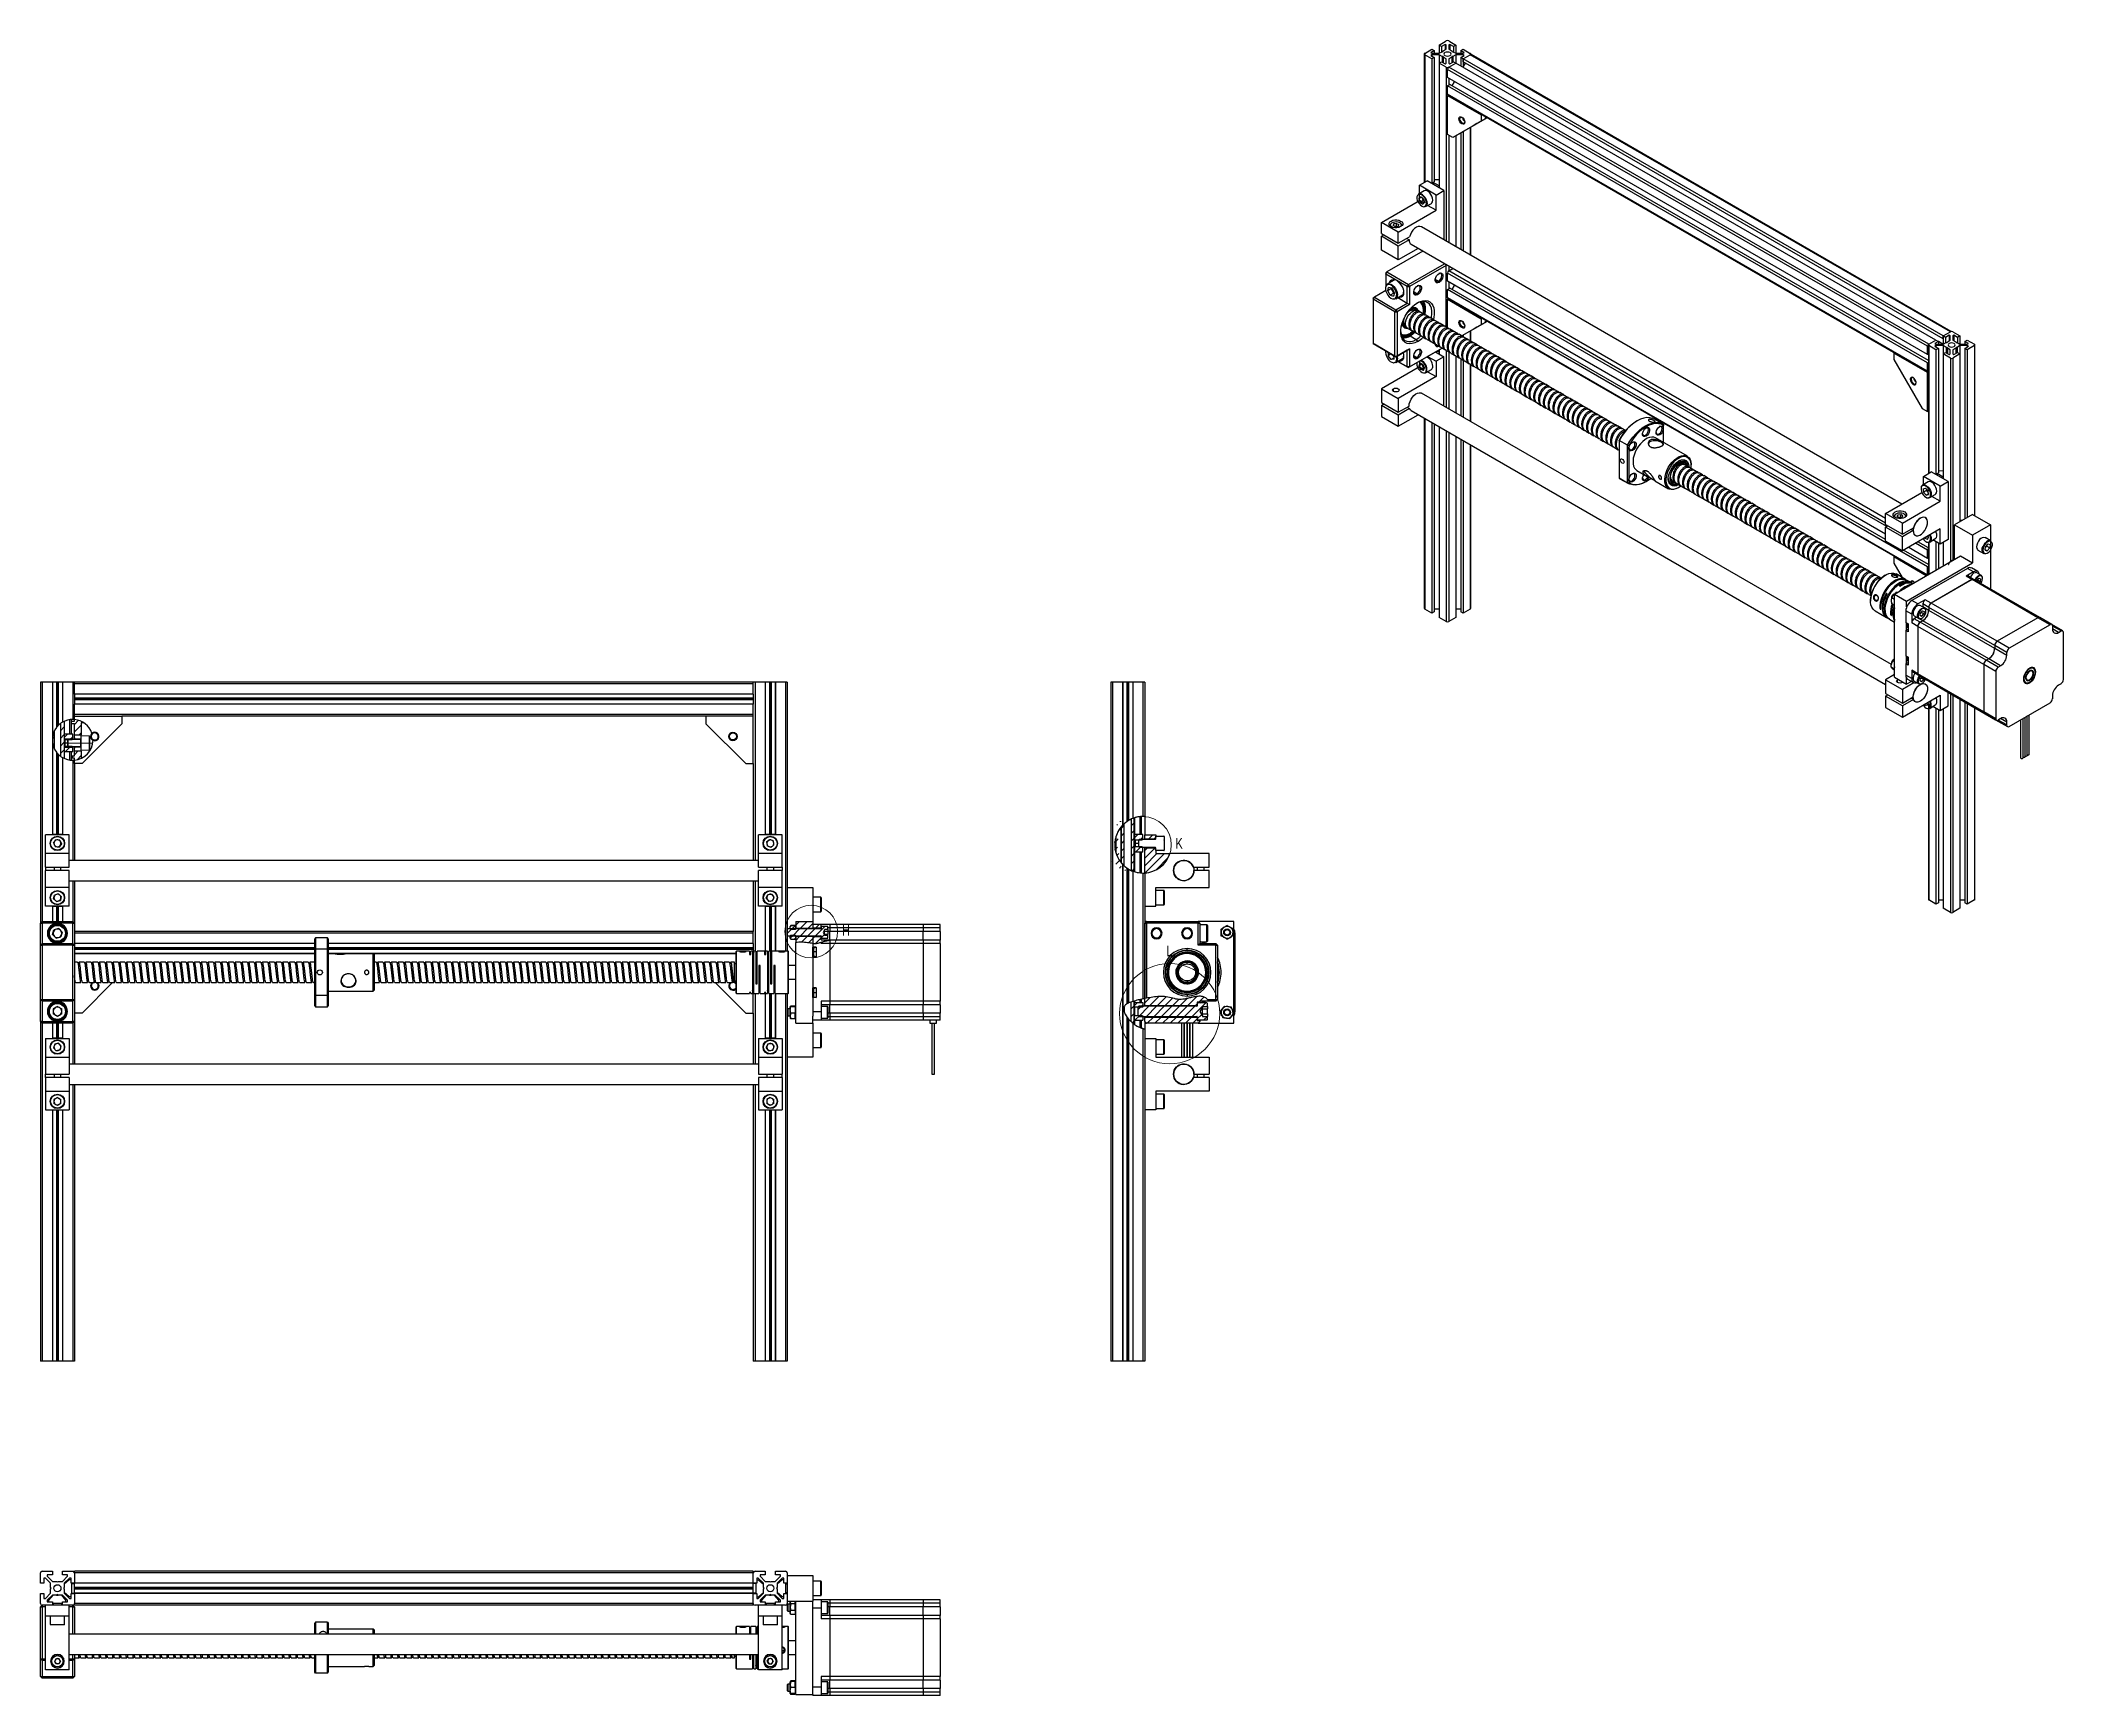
# Model space of a CAD drawing. Header units: millimetres. Extents: x -190 to 12889, y -227 to 3957.
# Drawn here: x 3207 to 4399, y 1584 to 2560 of the extents above; entities that cross this region are included whole.
import ezdxf

# ---------------------------------------------------------------- set-up
doc = ezdxf.new("R2010")
doc.units = ezdxf.units.MM
doc.header["$LTSCALE"] = 0.7
doc.linetypes.add('CENTER', pattern=[50.8, 31.75, -6.35, 6.35, -6.35])
doc.linetypes.add('HIDDEN', pattern=[9.525, 6.35, -3.175])
doc.layers.get('0').update_dxf_attribs({"color": 255})
for name, color, linetype, lineweight in [('AM_5', 10, 'Continuous', 25), ('DIM', 94, 'Continuous', 25), ('screw', 33, 'Continuous', 13)]:
    doc.layers.add(name, color=color, linetype=linetype, lineweight=lineweight)
doc.styles.add('SLDTEXTSTYLE0', font='TXT', dxfattribs={"width": 0.75})
pattern_1 = [(45, (1644.21, 1404.6198), (-2.245064, 2.245064), [])]
pattern_2 = [(45, (1013.628, 1463.7198), (-2.245064, 2.245064), [])]

msp = doc.modelspace()

# ---------------------------------------------------------------- texts
at = {"color": 7, "linetype": 'Continuous', "lineweight": 18, "char_height": 6.35, "attachment_point": 1, "style": 'SLDTEXTSTYLE0'}
for s, insert in [('K', (3875.7629, 2089.7625)), ('H', (3679.1952, 2038.6081)), ('L', (3870.3306, 2026.3657))]:
    msp.add_mtext(s, dxfattribs=dict(at, insert=insert))

# ---------------------------------------------------------------- blocks, each defined once
blk = doc.blocks.new('X_1')
at = {"color": 5, "linetype": 'Continuous', "lineweight": 25}
for p, q in [((4546.2, 2455.2), (4550.4, 2457.7)), ((4551.8, 2456.9), (4549.7, 2455.6)), ((4549.7, 2455.6), (4550.4, 2455.3)), ((4550.4, 2457.7), (4551.8, 2456.9)), ((4551.8, 2456.9), (4551.8, 2455.3)), ((4554.7, 2460.1), (4558.9, 2462.6)), ((4556.1, 2459.3), (4554.7, 2460.1)), ((4554.7, 2460.1), (4554.7, 2455.3)), ((4554.7, 2455.3), (4556.4, 2456.2)), ((4558.2, 2460.5), (4556.1, 2459.3)), ((4556.1, 2459.3), (4556.1, 2456.1)), ((4556.4, 2456.2), (4557, 2456.3)), ((4557, 2456.3), (4557.1, 2456.7)), ((4557.1, 2456.7), (4558.9, 2457.7)), ((4558.9, 2460.2), (4558.2, 2460.5)), ((4558.2, 2460.5), (4558.2, 2457.3)), ((4558.9, 2457.7), (4558.9, 2460.2)), ((4560.3, 2462.6), (4564.6, 2460.1)), ((4561, 2460.5), (4560.4, 2460.2)), ((4560.4, 2460.2), (4560.4, 2457.7)), ((4560.4, 2457.7), (4562.1, 2456.7)), ((4563.1, 2459.3), (4561, 2460.5)), ((4561, 2460.5), (4561, 2457.3)), ((4562.1, 2456.7), (4562.2, 2456.3)), ((4562.2, 2456.3), (4562.8, 2456.2)), ((4562.8, 2456.2), (4564.5, 2455.3)), ((4564.6, 2460.1), (4563.1, 2459.3)), ((4563.1, 2459.3), (4563.1, 2456.1)), ((4564.6, 2460.1), (4564.6, 2455.3)), ((4567.4, 2456.9), (4568.8, 2457.7)), ((4569.5, 2455.6), (4567.4, 2456.9)), ((4567.4, 2456.9), (4567.4, 2455.3)), ((4568.8, 2457.7), (4573, 2455.2)), ((4568.8, 2455.3), (4569.5, 2455.6)), ((4545.9, 2454.8), (4545.9, 2379.1)), ((4550.4, 2452), (4546.2, 2454.4)), ((4546.2, 2454.4), (4546.2, 2379.3)), ((4550.4, 2454.4), (4549.7, 2454)), ((4549.7, 2454), (4551.8, 2452.8)), ((4550.4, 2455.3), (4554.7, 2455.3)), ((4554.7, 2454.4), (4550.4, 2454.4)), ((4550.4, 2454.4), (4550.4, 2453.6)), ((4551.8, 2452.8), (4550.4, 2452)), ((4550.4, 2452), (4550.4, 2378.5)), ((4551.8, 2452.8), (4551.8, 2379.5)), ((4556.4, 2453.4), (4554.7, 2454.4)), ((4554.7, 2454.4), (4554.7, 2449.5)), ((4554.7, 2449.5), (4556.1, 2450.3)), ((4558.9, 2447.1), (4554.7, 2449.5)), ((4554.7, 2449.5), (4554.7, 2376)), ((4556.1, 2450.3), (4558.2, 2449.1)), ((4557, 2453.3), (4556.4, 2453.4)), ((4556.4, 2453.4), (4556.4, 2450.1)), ((4557.1, 2453), (4557, 2453.3)), ((4557, 2453.3), (4557, 2449.8)), ((4558.9, 2452), (4557.1, 2453)), ((4557.1, 2453), (4557.1, 2449.7)), ((4558.2, 2449.1), (4558.9, 2449.5)), ((4558.9, 2449.5), (4558.9, 2452)), ((4558.9, 2447.1), (4558.9, 2344.6)), ((4842.4, 2282.6), (4559.6, 2445.8)), ((4559.6, 2440.9), (4559.6, 2445.8)), ((4560.3, 2447.1), (4564.6, 2449.5)), ((4843.2, 2283.8), (4560.3, 2447.1)), ((4562.1, 2453), (4560.4, 2452)), ((4560.4, 2452), (4560.4, 2449.5)), ((4560.4, 2449.5), (4561, 2449.1)), ((4561, 2449.1), (4563.1, 2450.3)), ((4562.2, 2453.3), (4562.1, 2453)), ((4562.1, 2453), (4562.1, 2449.7)), ((4562.8, 2453.4), (4562.2, 2453.3)), ((4562.2, 2453.3), (4562.2, 2449.8)), ((4564.5, 2454.4), (4562.8, 2453.4)), ((4562.8, 2453.4), (4562.8, 2450.1)), ((4563.1, 2450.3), (4564.6, 2449.5)), ((4564.5, 2455.3), (4568.8, 2455.3)), ((4568.8, 2454.4), (4564.5, 2454.4)), ((4564.5, 2454.4), (4564.5, 2449.5)), ((4847.4, 2286.2), (4564.6, 2449.5)), ((4567.4, 2452.8), (4569.5, 2454)), ((4568.8, 2452), (4567.4, 2452.8)), ((4567.4, 2452.8), (4567.4, 2447.9)), ((4568.8, 2452), (4573, 2454.4)), ((4569.5, 2454), (4568.8, 2454.4)), ((4568.8, 2454.4), (4568.8, 2453.6)), ((4851.6, 2288.7), (4568.8, 2452)), ((4568.8, 2450.3), (4568.8, 2452)), ((4568.8, 2452), (4568.8, 2447.1)), ((4851.6, 2287.1), (4568.8, 2450.3)), ((4568.8, 2447.1), (4570.2, 2449.5)), ((4855.9, 2291.1), (4573, 2454.4)), ((4573.3, 2454.5), (4573.3, 2454.8)), ((4856.2, 2291.3), (4573.5, 2454.5)), ((4842.4, 2277.7), (4559.6, 2440.9)), ((4559.6, 2436.1), (4561, 2436.9)), ((4842.4, 2272.8), (4559.6, 2436.1)), ((4559.6, 2431.2), (4559.6, 2436.1)), ((4560.3, 2440.5), (4560.3, 2436.5)), ((4842.9, 2274.2), (4561, 2436.9)), ((4562.4, 2436.1), (4563.8, 2438.5)), ((4842.4, 2267.9), (4559.6, 2431.2)), ((4559.8, 2430.7), (4842.7, 2267.4)), ((4567.4, 2408.3), (4567.4, 2339.7)), ((4568.8, 2409.1), (4568.8, 2338.9)), ((4573, 2411.6), (4573, 2336.4)), ((4573.3, 2336.3), (4573.3, 2411.7)), ((4560.3, 2407.1), (4560.3, 2343.8)), ((4564.6, 2406.7), (4564.6, 2341.3)), ((4818.4, 2176.4), (4559.6, 2325.8)), ((4817.7, 2178.5), (4560.3, 2327)), ((4817.7, 2171.9), (4559.6, 2320.9)), ((4842.4, 2152.7), (4559.6, 2316)), ((4560.3, 2320.5), (4560.3, 2316.4)), ((4817.7, 2168.7), (4561, 2316.8)), ((4842.4, 2147.8), (4559.6, 2311.1)), ((4559.8, 2310.7), (4842.2, 2147.7)), ((4568.8, 2289.1), (4568.8, 2288.1)), ((4573, 2291.5), (4573, 2285.8)), ((4573.3, 2285.6), (4573.3, 2291.7)), ((4851.6, 2288.7), (4855.9, 2291.1)), ((4853.1, 2287.9), (4851.6, 2288.7)), ((4851.6, 2288.7), (4851.6, 2283.8)), ((4851.6, 2287.1), (4851.6, 2288.7)), ((4855.2, 2289.1), (4853.1, 2287.9)), ((4855.8, 2288.7), (4855.2, 2289.1)), ((4855.2, 2289.1), (4855.2, 2285.8)), ((4855.8, 2286.2), (4855.8, 2288.7)), ((4857.3, 2291.1), (4861.5, 2288.7)), ((4858, 2289.1), (4857.3, 2288.7)), ((4857.3, 2288.7), (4857.3, 2286.2)), ((4860.1, 2287.9), (4858, 2289.1)), ((4858, 2289.1), (4858, 2285.8)), ((4861.5, 2288.7), (4860.1, 2287.9)), ((4861.5, 2288.7), (4861.5, 2283.8)), ((4554.7, 2280.5), (4554.7, 2278)), ((4558.9, 2280.2), (4558.9, 2246.6)), ((4560.3, 2279.3), (4560.3, 2245.8)), ((4564.6, 2276.9), (4564.6, 2243.3)), ((4842.4, 2277.7), (4842.4, 2282.6)), ((4842.9, 2277.9), (4842.4, 2277.7)), ((4842.9, 2277.5), (4842.5, 2277.7)), ((4842.9, 2283.4), (4842.9, 2207.7)), ((4843.2, 2283.8), (4847.4, 2286.2)), ((4847.4, 2280.5), (4843.2, 2283)), ((4843.2, 2283), (4843.2, 2207.9)), ((4848.8, 2285.4), (4846.7, 2284.2)), ((4846.7, 2284.2), (4847.4, 2283.8)), ((4847.4, 2283), (4846.7, 2282.6)), ((4846.7, 2282.6), (4848.8, 2281.3)), ((4847.4, 2286.2), (4848.8, 2285.4)), ((4847.4, 2283.8), (4851.7, 2283.8)), ((4851.7, 2283), (4847.4, 2283)), ((4847.4, 2283), (4847.4, 2282.2)), ((4848.8, 2281.3), (4847.4, 2280.5)), ((4847.4, 2280.5), (4847.4, 2207)), ((4848.8, 2285.4), (4848.8, 2283.8)), ((4851.5, 2283.8), (4848.8, 2285.4)), ((4848.8, 2281.3), (4848.8, 2208.1)), ((4851.6, 2283.8), (4851.6, 2283.8)), ((4851.6, 2278.1), (4853.1, 2278.9)), ((4855.9, 2275.6), (4851.6, 2278.1)), ((4851.6, 2278.1), (4851.6, 2204.6)), ((4851.7, 2283.8), (4853.4, 2284.8)), ((4853.4, 2282), (4851.7, 2283)), ((4851.7, 2283), (4851.7, 2278.1)), ((4853.1, 2287.9), (4853.1, 2284.6)), ((4853.1, 2278.9), (4855.2, 2277.7)), ((4853.4, 2284.8), (4854, 2284.9)), ((4854, 2281.9), (4853.4, 2282)), ((4853.4, 2282), (4853.4, 2278.7)), ((4854, 2284.9), (4854.1, 2285.2)), ((4854.1, 2281.5), (4854, 2281.9)), ((4854, 2281.9), (4854, 2278.4)), ((4854.1, 2285.2), (4855.8, 2286.2)), ((4855.8, 2280.6), (4854.1, 2281.5)), ((4854.1, 2281.5), (4854.1, 2278.3)), ((4855.2, 2277.7), (4855.8, 2278.1)), ((4855.8, 2278.1), (4855.8, 2280.6)), ((4857.3, 2286.2), (4859.1, 2285.2)), ((4859.1, 2281.5), (4857.3, 2280.6)), ((4857.3, 2280.6), (4857.3, 2278.1)), ((4857.3, 2278.1), (4858, 2277.7)), ((4861.5, 2278.1), (4857.3, 2275.6)), ((4858, 2277.7), (4860.1, 2278.9)), ((4859.1, 2285.2), (4859.2, 2284.9)), ((4859.2, 2281.9), (4859.1, 2281.5)), ((4859.1, 2281.5), (4859.1, 2278.3)), ((4859.2, 2284.9), (4859.8, 2284.8)), ((4859.8, 2282), (4859.2, 2281.9)), ((4859.2, 2281.9), (4859.2, 2278.4)), ((4859.8, 2284.8), (4861.5, 2283.8)), ((4861.5, 2283), (4859.8, 2282)), ((4859.8, 2282), (4859.8, 2278.7)), ((4860.1, 2287.9), (4860.1, 2284.6)), ((4860.1, 2278.9), (4861.5, 2278.1)), ((4861.5, 2283.8), (4865.8, 2283.8)), ((4865.8, 2283), (4861.5, 2283)), ((4861.5, 2283), (4861.5, 2278.1)), ((4861.5, 2278.1), (4861.5, 2179.3)), ((4864.4, 2285.4), (4865.8, 2286.2)), ((4866.5, 2284.2), (4864.4, 2285.4)), ((4864.4, 2285.4), (4864.4, 2283.8)), ((4864.4, 2281.3), (4866.5, 2282.6)), ((4865.8, 2280.5), (4864.4, 2281.3)), ((4864.4, 2281.3), (4864.4, 2180.9)), ((4865.8, 2286.2), (4870, 2283.8)), ((4865.8, 2283.8), (4866.5, 2284.2)), ((4870, 2283), (4865.8, 2280.5)), ((4866.5, 2282.6), (4865.8, 2283)), ((4865.8, 2283), (4865.8, 2282.2)), ((4865.8, 2280.5), (4865.8, 2181.7)), ((4870, 2283), (4870, 2182.9)), ((4870.3, 2182.8), (4870.3, 2283.4)), ((4567.4, 2275.3), (4567.4, 2241.7)), ((4568.8, 2274.4), (4568.8, 2240.9)), ((4573, 2272), (4573, 2238.4)), ((4573.3, 2238.3), (4573.3, 2271.8)), ((4842.4, 2272.8), (4842.9, 2273)), ((4842.4, 2267.9), (4842.4, 2272.8)), ((4855.9, 2275.6), (4855.9, 2155.7)), ((4857.3, 2275.6), (4857.3, 2156.6)), ((4545.9, 2240.3), (4545.9, 2128.2)), ((4546.2, 2240.1), (4546.2, 2127.8)), ((4550.4, 2237.6), (4550.4, 2125.4)), ((4551.8, 2236.8), (4551.8, 2126.2)), ((4554.7, 2235.2), (4554.7, 2122.9)), ((4558.9, 2232.7), (4558.9, 2120.5)), ((4560.3, 2231.9), (4560.3, 2120.5)), ((4564.6, 2229.5), (4564.6, 2122.9)), ((4567.4, 2227.8), (4567.4, 2126.2)), ((4568.8, 2227), (4568.8, 2125.4)), ((4573, 2224.6), (4573, 2127.8)), ((4573.3, 2128.2), (4573.3, 2224.4)), ((4842.9, 2154.1), (4828.3, 2162.5)), ((4842.4, 2157.6), (4831.1, 2164.2)), ((4842.4, 2162.5), (4835.4, 2166.6)), ((4842.9, 2163.9), (4836.8, 2167.4)), ((4842.4, 2157.6), (4842.4, 2162.5)), ((4842.9, 2157.9), (4842.4, 2157.6)), ((4842.9, 2157.4), (4842.5, 2157.7)), ((4842.9, 2167.1), (4842.9, 2148.1)), ((4843.2, 2167.1), (4843.2, 2148.2)), ((4847.4, 2167.4), (4847.4, 2150.7)), ((4848.8, 2166.6), (4848.8, 2151.5)), ((4851.6, 2167), (4851.6, 2153.1)), ((4842.4, 2152.7), (4842.9, 2153)), ((4842.4, 2147.8), (4842.4, 2152.7)), ((4550.4, 2125.4), (4546.2, 2127.8)), ((4551.8, 2126.2), (4550.4, 2125.4)), ((4554.7, 2127.8), (4551.8, 2127.8)), ((4558.9, 2120.5), (4554.7, 2122.9)), ((4564.6, 2122.9), (4560.3, 2120.5)), ((4567.4, 2127.8), (4564.6, 2127.8)), ((4568.8, 2125.4), (4567.4, 2126.2)), ((4573, 2127.8), (4568.8, 2125.4)), ((4855.9, 2078), (4855.9, 1949)), ((4857.3, 2077.2), (4857.3, 1949)), ((4861.5, 2074.7), (4861.5, 1951.5)), ((4842.9, 2072.1), (4842.9, 1956.8)), ((4843.2, 2071.9), (4843.2, 1956.4)), ((4847.4, 2069.5), (4847.4, 1953.9)), ((4848.8, 2068.6), (4848.8, 1954.7)), ((4851.6, 2069), (4851.6, 1951.5)), ((4864.4, 2073.1), (4864.4, 1954.7)), ((4865.8, 2072.3), (4865.8, 1953.9)), ((4870, 2069.8), (4870, 1956.4)), ((4870.3, 1956.8), (4870.3, 2069.6)), ((4847.4, 1953.9), (4843.2, 1956.4)), ((4851.6, 1956.3), (4848.8, 1956.3)), ((4864.4, 1956.3), (4861.5, 1956.3)), ((4870, 1956.4), (4865.8, 1953.9)), ((4848.8, 1954.7), (4847.4, 1953.9)), ((4855.9, 1949), (4851.6, 1951.5)), ((4861.5, 1951.5), (4857.3, 1949)), ((4865.8, 1953.9), (4864.4, 1954.7))]:
    blk.add_line(p, q, dxfattribs=at)
at = {"color": 7, "linetype": 'Continuous', "lineweight": 25}
for p, q in [((4560, 2430.6), (4559.6, 2430.3)), ((4559.6, 2430.3), (4579.4, 2418.9)), ((4559.6, 2407.5), (4559.6, 2430.3)), ((4579.4, 2415.2), (4562.8, 2405.6)), ((4581.5, 2416.5), (4564.9, 2406.9)), ((4569, 2416), (4569.7, 2415.7)), ((4569.4, 2415.6), (4569.6, 2415.7)), ((4583, 2417.3), (4574.8, 2412.6)), ((4576.9, 2413.8), (4574.8, 2412.6)), ((4574.8, 2412.6), (4574.8, 2412.6)), ((4583, 2417.3), (4576.9, 2413.8)), ((4579.8, 2419.1), (4579.4, 2418.9)), ((4579.4, 2418.9), (4579.4, 2415.2)), ((4581.5, 2416.5), (4579.4, 2415.2)), ((4582.6, 2417.5), (4581.5, 2416.9)), ((4581.5, 2416.9), (4581.5, 2416.5)), ((4562.8, 2405.6), (4559.6, 2407.5)), ((4564.9, 2406.9), (4562.8, 2405.6)), ((4543, 2377.5), (4547.6, 2380.1)), ((4552.9, 2371.7), (4543, 2377.5)), ((4543, 2372.6), (4543, 2377.5)), ((4543, 2368.5), (4543, 2372.4)), ((4557.5, 2374.4), (4547.6, 2380.1)), ((4551.1, 2379.1), (4551.8, 2379.5)), ((4554.7, 2377.1), (4551.1, 2379.1)), ((4551.1, 2379.1), (4551.1, 2378.1)), ((4551.8, 2380.8), (4554.7, 2380.9)), ((4552.9, 2371.7), (4557.5, 2374.4)), ((4557.5, 2374.4), (4557.5, 2345.4)), ((4520.7, 2355.6), (4543, 2368.5)), ((4530.6, 2349.9), (4552.9, 2362.8)), ((4545.7, 2366.9), (4543, 2368.5)), ((4552.9, 2362.8), (4547.9, 2365.6)), ((4552.9, 2362.8), (4552.9, 2371.7)), ((4520.7, 2349.1), (4520.7, 2355.6)), ((4530.6, 2349.9), (4520.7, 2355.6)), ((4520.7, 2349.1), (4530.6, 2343.4)), ((4520.7, 2347.5), (4522.1, 2348.3)), ((4525.7, 2353.8), (4525.7, 2353.7)), ((4525.7, 2353.7), (4525.7, 2353.8)), ((4528.7, 2353.2), (4528.5, 2353.2)), ((4528.7, 2353.2), (4528.5, 2353.2)), ((4530.6, 2343.4), (4530.6, 2349.9)), ((4532.7, 2353.7), (4532.7, 2353.8)), ((4532.7, 2353.8), (4532.7, 2353.7)), ((4530.6, 2341.7), (4520.7, 2347.5)), ((4520.7, 2339.3), (4520.7, 2347.5)), ((4530.6, 2333.6), (4520.7, 2339.3)), ((4545.1, 2338.7), (4523.9, 2326.4)), ((4530.6, 2343.4), (4537.2, 2347.2)), ((4537, 2345.4), (4530.6, 2341.7)), ((4530.6, 2333.6), (4530.6, 2341.7)), ((4542.3, 2340.3), (4530.6, 2333.6)), ((4535.6, 2346.2), (4537, 2345.4)), ((4523.2, 2325.2), (4523.9, 2326.4)), ((4523.2, 2326), (4523.9, 2326.4)), ((4523.2, 2326), (4523.2, 2325.2)), ((4535.9, 2317.9), (4523.2, 2325.2)), ((4523.2, 2325.2), (4523.2, 2318)), ((4523.9, 2326.4), (4536.6, 2319.1)), ((4536.6, 2319.1), (4557.9, 2331.3)), ((4558.9, 2330.3), (4537.3, 2317.9)), ((4558.5, 2330.9), (4558.9, 2330.3)), ((4558.9, 2330.3), (4558.9, 2330.7)), ((4558.9, 2294), (4558.9, 2330.3)), ((4559.6, 2320.9), (4559.6, 2325.8)), ((4560.3, 2327), (4562.8, 2328.5)), ((4523.2, 2315.4), (4516.5, 2311.5)), ((4536.6, 2319.1), (4535.9, 2317.9)), ((4535.9, 2317.9), (4537.3, 2317.9)), ((4535.9, 2308.1), (4535.9, 2317.9)), ((4536.6, 2319.1), (4537.3, 2317.9)), ((4537.3, 2317.9), (4537.3, 2307.2)), ((4541.6, 2313.6), (4541.9, 2313)), ((4554.3, 2320.9), (4554.7, 2320.3)), ((4559.6, 2316), (4561, 2316.8)), ((4559.6, 2311.1), (4559.6, 2316)), ((4562.4, 2316), (4563.8, 2318.5)), ((4515.8, 2310.3), (4516.5, 2311.5)), ((4515.8, 2311.1), (4516.5, 2311.5)), ((4515.8, 2311.1), (4515.8, 2310.3)), ((4528.5, 2303), (4515.8, 2310.3)), ((4515.8, 2310.3), (4515.8, 2284.2)), ((4516.5, 2311.5), (4529.2, 2304.2)), ((4529.2, 2304.2), (4528.5, 2303)), ((4528.5, 2303), (4529.9, 2303)), ((4528.5, 2276.8), (4528.5, 2303)), ((4529.2, 2304.2), (4535.9, 2308.1)), ((4529.2, 2304.2), (4529.9, 2303)), ((4537.3, 2307.2), (4529.9, 2303)), ((4529.9, 2303), (4529.9, 2276.8)), ((4530.3, 2311.3), (4535.9, 2308.1)), ((4535.9, 2308.1), (4537.3, 2307.2)), ((4537.3, 2304.3), (4537.7, 2304.5)), ((4539.9, 2303.8), (4539.6, 2303.9)), ((4540.9, 2305), (4540.3, 2305.3)), ((4540.8, 2305.2), (4541.2, 2304.9)), ((4541.6, 2304.7), (4541.2, 2304.9)), ((4541.2, 2304.9), (4541.6, 2304.3)), ((4543, 2303.1), (4542.1, 2303.7)), ((4545.8, 2301.5), (4543.7, 2302.7)), ((4543.8, 2308.9), (4544.2, 2308.5)), ((4543.8, 2308.9), (4544.2, 2308.5)), ((4544.1, 2309), (4544.4, 2308.7)), ((4548.7, 2299.9), (4546.6, 2301.1)), ((4560, 2310.5), (4559.6, 2310.3)), ((4559.6, 2310.3), (4579.4, 2298.9)), ((4559.6, 2293.6), (4559.6, 2310.3)), ((4533.8, 2294), (4533.5, 2294.2)), ((4533.8, 2294), (4534.4, 2293.7)), ((4534.6, 2295.3), (4534.9, 2295.1)), ((4536.3, 2293.1), (4538.4, 2291.9)), ((4539.1, 2291.5), (4541.3, 2290.3)), ((4542, 2289.9), (4544.1, 2288.7)), ((4551.5, 2298.2), (4549.4, 2299.5)), ((4554.3, 2296.6), (4552.2, 2297.8)), ((4557.2, 2295), (4555, 2296.2)), ((4560, 2293.3), (4557.9, 2294.6)), ((4562.8, 2291.7), (4560.7, 2292.9)), ((4565.6, 2290.1), (4563.5, 2291.3)), ((4568.5, 2288.4), (4566.4, 2289.7)), ((4581.5, 2296.4), (4568.1, 2288.7)), ((4579.4, 2295.2), (4568.1, 2288.7)), ((4569, 2296), (4569.7, 2295.6)), ((4569.4, 2295.5), (4569.6, 2295.7)), ((4583, 2297.3), (4574.8, 2292.5)), ((4576.9, 2293.8), (4574.8, 2292.5)), ((4574.8, 2292.5), (4574.8, 2292.5)), ((4583, 2297.3), (4576.9, 2293.8)), ((4579.8, 2299.1), (4579.4, 2298.9)), ((4579.4, 2298.9), (4579.4, 2295.2)), ((4581.5, 2296.4), (4579.4, 2295.2)), ((4582.6, 2297.5), (4581.5, 2296.8)), ((4581.5, 2296.8), (4581.5, 2296.4)), ((4515.8, 2284.2), (4528.5, 2276.8)), ((4516.5, 2283.8), (4515.8, 2284.2)), ((4529.2, 2276.4), (4516.5, 2283.8)), ((4528.5, 2276.8), (4529.9, 2276.8)), ((4528.5, 2276.8), (4529.2, 2276.4)), ((4535.9, 2280.3), (4529.2, 2276.4)), ((4529.9, 2276.8), (4529.2, 2276.4)), ((4529.9, 2276.8), (4537.3, 2281.1)), ((4537.3, 2281.1), (4535.9, 2280.3)), ((4535.9, 2270.5), (4535.9, 2280.3)), ((4556.4, 2281.5), (4536.6, 2270.1)), ((4537.3, 2270.5), (4556.4, 2281.5)), ((4537.3, 2281.1), (4537.3, 2270.5)), ((4541.2, 2286.6), (4541.9, 2285.4)), ((4544.8, 2288.2), (4546.9, 2287)), ((4547.6, 2286.6), (4549.7, 2285.4)), ((4550.5, 2285), (4552.6, 2283.8)), ((4552.5, 2279.3), (4557.5, 2276.4)), ((4553.3, 2283.3), (4555.4, 2282.1)), ((4554.7, 2279.1), (4553.4, 2279.8)), ((4556.1, 2281.7), (4558.2, 2280.5)), ((4558.9, 2280.1), (4561.1, 2278.9)), ((4561.8, 2278.4), (4563.9, 2277.2)), ((4564.6, 2276.8), (4566.7, 2275.6)), ((4571.3, 2286.8), (4569.2, 2288)), ((4574.1, 2285.2), (4572, 2286.4)), ((4577, 2283.5), (4574.8, 2284.8)), ((4579.8, 2281.9), (4577.7, 2283.1)), ((4582.6, 2280.3), (4580.5, 2281.5)), ((4585.4, 2278.6), (4583.3, 2279.9)), ((4588.3, 2277), (4586.2, 2278.2)), ((4822.6, 2278.5), (4823.1, 2278.7)), ((4842.4, 2267.1), (4822.6, 2278.5)), ((4822.6, 2278.5), (4822.6, 2274.8)), ((4543, 2270.5), (4520.7, 2257.6)), ((4530.3, 2273.7), (4535.9, 2270.5)), ((4536.6, 2270.1), (4530.3, 2273.7)), ((4552.9, 2264.8), (4530.6, 2251.9)), ((4537.3, 2270.5), (4535.9, 2270.5)), ((4535.9, 2270.5), (4536.6, 2270.1)), ((4537.3, 2270.5), (4536.6, 2270.1)), ((4541.6, 2276), (4541.9, 2275.4)), ((4543, 2273.8), (4543, 2270.5)), ((4543, 2270.5), (4545.7, 2268.9)), ((4547.9, 2276.6), (4552.9, 2273.8)), ((4547.9, 2267.6), (4552.9, 2264.8)), ((4557.5, 2276.4), (4552.9, 2273.8)), ((4552.9, 2273.8), (4552.9, 2264.8)), ((4557.5, 2247.4), (4557.5, 2276.4)), ((4567.4, 2275.2), (4569.5, 2274)), ((4570.3, 2273.6), (4572.4, 2272.3)), ((4573.1, 2271.9), (4575.2, 2270.7)), ((4575.9, 2270.3), (4578, 2269.1)), ((4578.7, 2268.7), (4580.9, 2267.4)), ((4581.6, 2267), (4583.7, 2265.8)), ((4584.4, 2265.4), (4586.5, 2264.2)), ((4591.1, 2275.4), (4589, 2276.6)), ((4593.9, 2273.7), (4591.8, 2275)), ((4596.8, 2272.1), (4594.6, 2273.3)), ((4599.6, 2270.5), (4597.5, 2271.7)), ((4602.4, 2268.8), (4600.3, 2270.1)), ((4605.2, 2267.2), (4603.1, 2268.4)), ((4608.1, 2265.6), (4606, 2266.8)), ((4610.9, 2263.9), (4608.8, 2265.2)), ((4822.6, 2274.8), (4839.3, 2246)), ((4842.4, 2267.1), (4842.9, 2267.3)), ((4842.4, 2244.2), (4842.4, 2267.1)), ((4520.7, 2257.6), (4530.6, 2251.9)), ((4520.7, 2257.6), (4520.7, 2249.5)), ((4587.2, 2263.8), (4589.3, 2262.5)), ((4590.1, 2262.1), (4592.2, 2260.9)), ((4592.9, 2260.5), (4595, 2259.3)), ((4595.7, 2258.9), (4597.8, 2257.6)), ((4598.5, 2257.2), (4600.7, 2256)), ((4601.4, 2255.6), (4603.5, 2254.4)), ((4604.2, 2254), (4606.3, 2252.7)), ((4613.7, 2262.3), (4611.6, 2263.5)), ((4616.6, 2260.7), (4614.4, 2261.9)), ((4619.4, 2259), (4617.3, 2260.3)), ((4622.2, 2257.4), (4620.1, 2258.6)), ((4625, 2255.8), (4622.9, 2257)), ((4627.9, 2254.1), (4625.8, 2255.4)), ((4630.7, 2252.5), (4628.6, 2253.7)), ((4520.7, 2249.5), (4530.6, 2243.8)), ((4520.7, 2247.8), (4522.1, 2248.7)), ((4530.6, 2242.1), (4520.7, 2247.8)), ((4520.7, 2247.8), (4520.7, 2241.3)), ((4520.7, 2241.3), (4530.6, 2235.6)), ((4530.6, 2251.9), (4530.6, 2243.8)), ((4530.6, 2243.8), (4537, 2247.4)), ((4537.2, 2245.9), (4530.6, 2242.1)), ((4530.6, 2235.6), (4542.3, 2242.3)), ((4530.6, 2242.1), (4530.6, 2235.6)), ((4535.8, 2246.8), (4537.2, 2245.9)), ((4607, 2252.3), (4609.1, 2251.1)), ((4609.9, 2250.7), (4612, 2249.5)), ((4612.7, 2249.1), (4614.8, 2247.8)), ((4615.5, 2247.4), (4617.6, 2246.2)), ((4618.3, 2245.8), (4620.5, 2244.6)), ((4621.2, 2244.2), (4623.3, 2242.9)), ((4624, 2242.5), (4626.1, 2241.3)), ((4626.8, 2240.9), (4628.9, 2239.7)), ((4633.5, 2250.9), (4631.4, 2252.1)), ((4636.4, 2249.2), (4634.2, 2250.5)), ((4639.2, 2247.6), (4637.1, 2248.8)), ((4642, 2246), (4639.9, 2247.2)), ((4644.8, 2244.3), (4642.7, 2245.6)), ((4647.7, 2242.7), (4645.6, 2243.9)), ((4650.5, 2241.1), (4648.4, 2242.3)), ((4839.3, 2246), (4842.4, 2244.2)), ((4842.4, 2244.2), (4842.9, 2244.4)), ((4629.7, 2239.3), (4631.8, 2238)), ((4632.5, 2237.6), (4634.6, 2236.4)), ((4635.3, 2236), (4637.4, 2234.8)), ((4638.1, 2234.4), (4640.3, 2233.1)), ((4641, 2232.7), (4643.1, 2231.5)), ((4643.8, 2231.1), (4645.9, 2229.9)), ((4646.6, 2229.5), (4648.7, 2228.2)), ((4653.3, 2239.4), (4651.2, 2240.7)), ((4656.2, 2237.8), (4654, 2239)), ((4659, 2236.2), (4656.9, 2237.4)), ((4661.8, 2234.6), (4659.7, 2235.8)), ((4664.6, 2233), (4662.5, 2234.1)), ((4671.3, 2238.7), (4671, 2238.5)), ((4686.4, 2236.8), (4681.5, 2239.7)), ((4686.9, 2236.5), (4686.9, 2235.9)), ((4686.9, 2225.9), (4686.9, 2235.9)), ((4649.5, 2227.8), (4651.6, 2226.6)), ((4652.3, 2226.2), (4654.4, 2225)), ((4655.1, 2224.6), (4657.2, 2223.3)), ((4657.9, 2222.9), (4660.1, 2221.7)), ((4660.7, 2227.1), (4660.7, 2227.4)), ((4665.7, 2224.3), (4660.7, 2227.1)), ((4660.7, 2227.1), (4660.7, 2204.9)), ((4665.7, 2224.3), (4666.4, 2224.1)), ((4665.7, 2202), (4665.7, 2224.3)), ((4666.4, 2224.1), (4666.4, 2202.2)), ((4677.9, 2225.1), (4677.9, 2225)), ((4679.2, 2223.4), (4680.2, 2222.9)), ((4700.9, 2217.8), (4682.1, 2228.6)), ((4671.1, 2209.5), (4677.3, 2206)), ((4698.6, 2213.3), (4698.2, 2213.5)), ((4701.4, 2211.7), (4699.3, 2212.9)), ((4704.2, 2210.1), (4702.1, 2211.3)), ((4703.1, 2212.3), (4703.1, 2212.7)), ((4707.1, 2208.4), (4704.9, 2209.7)), ((4709.9, 2206.8), (4707.8, 2208)), ((4712.7, 2205.2), (4710.6, 2206.4)), ((4840, 2206), (4844.6, 2208.7)), ((4849.9, 2200.3), (4840, 2206)), ((4840, 2201.1), (4840, 2206)), ((4854.5, 2203), (4844.6, 2208.7)), ((4848.1, 2207.6), (4848.8, 2208.1)), ((4851.6, 2205.6), (4848.1, 2207.6)), ((4848.1, 2207.6), (4848.1, 2206.6)), ((4848.8, 2209.3), (4851.6, 2209.5)), ((4665.7, 2202), (4660.7, 2204.9)), ((4660.7, 2204.9), (4661.2, 2204.6)), ((4661.2, 2204.6), (4666.2, 2201.7)), ((4666.4, 2202.2), (4665.7, 2202)), ((4676.3, 2202.7), (4676.6, 2202.9)), ((4681.8, 2203.4), (4689.9, 2198.7)), ((4692.2, 2203.2), (4694, 2202.1)), ((4694.7, 2201.7), (4696.8, 2200.5)), ((4695.4, 2199.3), (4695.7, 2199.5)), ((4695.7, 2199.5), (4697, 2200.4)), ((4697.5, 2200.1), (4699.7, 2198.8)), ((4700.4, 2198.4), (4702.5, 2197.2)), ((4703.2, 2196.8), (4705.3, 2195.6)), ((4706, 2195.2), (4708.1, 2194)), ((4708.8, 2193.5), (4711, 2192.3)), ((4715.6, 2203.5), (4713.4, 2204.8)), ((4718.4, 2201.9), (4716.3, 2203.1)), ((4721.2, 2200.3), (4719.1, 2201.5)), ((4724, 2198.6), (4721.9, 2199.9)), ((4726.9, 2197), (4724.7, 2198.2)), ((4729.7, 2195.4), (4727.6, 2196.6)), ((4732.5, 2193.7), (4730.4, 2195)), ((4735.4, 2192.1), (4733.2, 2193.3)), ((4817.7, 2184.2), (4839.1, 2196.5)), ((4839.8, 2198.7), (4841.2, 2199.1)), ((4849.9, 2191.3), (4844.9, 2194.2)), ((4849.9, 2200.3), (4854.5, 2203)), ((4849.9, 2191.3), (4849.9, 2200.3)), ((4854.5, 2203), (4854.5, 2168.7)), ((4711.7, 2191.9), (4713.8, 2190.7)), ((4714.5, 2190.3), (4716.6, 2189.1)), ((4717.3, 2188.6), (4719.5, 2187.4)), ((4720.2, 2187), (4722.3, 2185.8)), ((4723, 2185.4), (4725.1, 2184.2)), ((4725.8, 2183.7), (4727.9, 2182.5)), ((4728.6, 2182.1), (4730.8, 2180.9)), ((4738.2, 2190.5), (4736.1, 2191.7)), ((4741, 2188.8), (4738.9, 2190.1)), ((4743.8, 2187.2), (4741.7, 2188.4)), ((4746.7, 2185.6), (4744.5, 2186.8)), ((4749.5, 2183.9), (4747.4, 2185.2)), ((4752.3, 2182.3), (4750.2, 2183.5)), ((4755.2, 2180.7), (4753, 2181.9)), ((4817.7, 2177.6), (4817.7, 2184.2)), ((4827.6, 2178.5), (4817.7, 2184.2)), ((4822.7, 2182.4), (4822.7, 2182.2)), ((4822.7, 2182.2), (4822.7, 2182.4)), ((4827.6, 2178.5), (4849.9, 2191.3)), ((4829.7, 2182.2), (4829.7, 2182.4)), ((4869, 2183.6), (4858.4, 2177.4)), ((4869, 2183.6), (4879.6, 2177.4)), ((4731.5, 2180.5), (4733.6, 2179.3)), ((4734.3, 2178.8), (4736.4, 2177.6)), ((4737.1, 2177.2), (4739.3, 2176)), ((4740, 2175.6), (4742.1, 2174.4)), ((4742.8, 2173.9), (4744.9, 2172.7)), ((4745.6, 2172.3), (4747.7, 2171.1)), ((4748.4, 2170.7), (4750.6, 2169.5)), ((4758, 2179), (4755.9, 2180.3)), ((4760.8, 2177.4), (4758.7, 2178.6)), ((4763.6, 2175.8), (4761.5, 2177)), ((4766.5, 2174.1), (4764.3, 2175.4)), ((4769.3, 2172.5), (4767.2, 2173.7)), ((4772.1, 2170.9), (4770, 2172.1)), ((4775, 2169.2), (4772.8, 2170.5)), ((4817.7, 2177.6), (4827.6, 2171.9)), ((4817.7, 2176), (4819.1, 2176.8)), ((4827.6, 2170.3), (4817.7, 2176)), ((4817.7, 2167.8), (4817.7, 2176)), ((4827.6, 2171.9), (4827.6, 2178.5)), ((4827.6, 2171.9), (4834.2, 2175.7)), ((4849.9, 2175), (4827.6, 2162.1)), ((4834, 2174), (4827.6, 2170.3)), ((4827.6, 2162.1), (4827.6, 2170.3)), ((4832.5, 2174.8), (4834, 2174)), ((4849.9, 2166), (4849.9, 2175)), ((4858.4, 2157), (4858.4, 2177.4)), ((4858.4, 2177.4), (4869, 2171.3)), ((4862.8, 2180), (4861.5, 2180.1)), ((4879.6, 2177.4), (4869, 2171.3)), ((4869, 2171.3), (4869, 2155)), ((4879.6, 2177.4), (4879.6, 2168.1)), ((4751.3, 2169.1), (4753.4, 2167.8)), ((4754.1, 2167.4), (4756.2, 2166.2)), ((4756.9, 2165.8), (4759.1, 2164.6)), ((4759.8, 2164.2), (4761.9, 2162.9)), ((4762.6, 2162.5), (4764.7, 2161.3)), ((4765.4, 2160.9), (4767.5, 2159.7)), ((4768.2, 2159.3), (4770.4, 2158)), ((4771.1, 2157.6), (4773.2, 2156.4)), ((4777.8, 2167.6), (4775.7, 2168.8)), ((4780.6, 2166), (4778.5, 2167.2)), ((4783.4, 2164.3), (4781.3, 2165.6)), ((4786.3, 2162.7), (4784.1, 2163.9)), ((4789.1, 2161.1), (4787, 2162.3)), ((4791.9, 2159.4), (4789.8, 2160.7)), ((4794.8, 2157.8), (4792.6, 2159)), ((4827.6, 2162.1), (4817.7, 2167.8)), ((4822.6, 2158.5), (4823.1, 2158.7)), ((4841.7, 2147.4), (4822.6, 2158.5)), ((4822.6, 2158.5), (4822.6, 2154.8)), ((4823, 2136.6), (4861.9, 2159.1)), ((4849.9, 2166), (4845.6, 2168.5)), ((4854.5, 2168.7), (4849.9, 2166)), ((4861.9, 2159.1), (4869, 2155)), ((4879.6, 2168), (4879.6, 2139.5)), ((4773.9, 2156), (4776, 2154.8)), ((4776.7, 2154.4), (4778.9, 2153.1)), ((4779.6, 2152.7), (4781.7, 2151.5)), ((4782.4, 2151.1), (4784.5, 2149.9)), ((4785.2, 2149.5), (4787.3, 2148.2)), ((4788, 2147.8), (4790.2, 2146.6)), ((4790.9, 2146.2), (4793, 2145)), ((4797.6, 2156.2), (4795.5, 2157.4)), ((4800.4, 2154.5), (4798.3, 2155.8)), ((4803.2, 2152.9), (4801.1, 2154.1)), ((4806.1, 2151.3), (4803.9, 2152.5)), ((4808.9, 2149.6), (4806.8, 2150.9)), ((4811.7, 2148), (4809.6, 2149.2)), ((4814.5, 2146.4), (4812.4, 2147.6)), ((4817.7, 2147.8), (4817.6, 2147.8)), ((4822.6, 2154.8), (4827.5, 2146.4)), ((4829.5, 2145.3), (4823.9, 2148.5)), ((4830.1, 2132.5), (4869, 2155)), ((4855.3, 2155.3), (4855.3, 2155.2)), ((4855.9, 2155.6), (4855.9, 2155.7)), ((4793.7, 2144.6), (4795.8, 2143.3)), ((4796.5, 2142.9), (4798.7, 2141.7)), ((4799.4, 2141.3), (4801.5, 2140.1)), ((4802.2, 2139.7), (4804.3, 2138.4)), ((4805, 2138), (4807.1, 2136.8)), ((4807.8, 2136.4), (4809.2, 2135.6)), ((4818.5, 2136.9), (4818.3, 2137)), ((4823, 2133.5), (4821.3, 2134.5)), ((4822.5, 2136.5), (4822.2, 2136.3)), ((4823, 2136.6), (4830.1, 2132.5)), ((4823, 2087.6), (4823, 2136.6)), ((4824.2, 2137.3), (4823.8, 2137.5)), ((4824.5, 2137.5), (4823.8, 2137.5)), ((4825.9, 2141.5), (4826.2, 2141.4)), ((4833.3, 2143.1), (4830, 2144.9)), ((4832.3, 2143.6), (4832, 2143.8)), ((4808.9, 2132.7), (4808.9, 2132.5)), ((4811.5, 2126.8), (4818.2, 2122.9)), ((4814.6, 2127.8), (4814.9, 2127.7)), ((4818.8, 2122.6), (4819.5, 2122.2)), ((4820.1, 2121.8), (4823, 2120.1)), ((4820.8, 2124.2), (4821.1, 2124.1)), ((4823, 2130.1), (4821.2, 2131.1)), ((4823, 2130.1), (4823, 2131.1)), ((4823, 2130.1), (4823, 2130.1)), ((4830.1, 2129.1), (4830.1, 2132.5)), ((4830.1, 2115.5), (4830.1, 2119.6)), ((4823, 2098.3), (4822, 2097.3)), ((4822.5, 2098), (4822.2, 2097.8)), ((4830.1, 2095.9), (4830.1, 2100)), ((4823, 2089.3), (4817.7, 2086.2)), ((4817.7, 2086.2), (4817.7, 2078)), ((4817.7, 2086.2), (4827.6, 2080.5)), ((4822.7, 2092.6), (4820.9, 2093.6)), ((4821.1, 2095.9), (4821.1, 2095.5)), ((4823, 2096.8), (4822, 2097.3)), ((4823, 2091.7), (4822.6, 2092)), ((4823, 2093.7), (4822.7, 2092.6)), ((4823, 2092.3), (4822.7, 2092.6)), ((4823, 2087.6), (4830.1, 2083.5)), ((4824.8, 2086.2), (4825.2, 2086.4)), ((4830.1, 2083.5), (4830.1, 2087)), ((4841.2, 2086.4), (4843.5, 2085.1)), ((4817.7, 2078), (4827.6, 2072.3)), ((4817.7, 2076.4), (4819.1, 2077.2)), ((4827.6, 2070.7), (4817.7, 2076.4)), ((4817.7, 2076.4), (4817.7, 2069.9)), ((4834.4, 2084.4), (4827.6, 2080.5)), ((4827.6, 2080.5), (4827.6, 2072.3)), ((4827.6, 2064.1), (4849.9, 2077)), ((4827.6, 2072.3), (4834, 2076)), ((4834.2, 2074.5), (4827.6, 2070.7)), ((4832.9, 2085.2), (4830.1, 2083.5)), ((4832.8, 2075.3), (4834.2, 2074.5)), ((4843.5, 2085.1), (4843.5, 2085.1)), ((4843.5, 2085.1), (4843.5, 2085.1)), ((4849.9, 2077), (4849.9, 2068)), ((4854.5, 2070.7), (4854.5, 2078.8)), ((4817.7, 2069.9), (4827.6, 2064.1)), ((4827.6, 2070.7), (4827.6, 2064.1)), ((4845.6, 2070.5), (4849.9, 2068)), ((4849.9, 2068), (4854.5, 2070.7))]:
    blk.add_line(p, q, dxfattribs=at)
at = {"color": 3, "linetype": 'Continuous', "lineweight": 25}
for p, q in [((4545.8, 2374.2), (4542.5, 2372.3)), ((4542.7, 2369.6), (4543.7, 2370.6)), ((4544.1, 2370.4), (4542.7, 2369.6)), ((4542.7, 2369.6), (4543.4, 2367.5)), ((4545.2, 2368.5), (4543.4, 2367.5)), ((4543.4, 2367.5), (4545.1, 2366.3)), ((4545.4, 2369.5), (4543.7, 2370.6)), ((4544.7, 2369.9), (4544.9, 2369.6)), ((4544.9, 2369.6), (4545.2, 2368.5)), ((4546.1, 2367.4), (4545.1, 2366.3)), ((4545.2, 2368.5), (4545.8, 2368.1)), ((4545.4, 2369.5), (4546.1, 2367.4)), ((4546.7, 2364.9), (4550.1, 2366.8)), ((4527.9, 2354.7), (4527.5, 2353.7)), ((4528.9, 2353), (4527.5, 2353.7)), ((4529.5, 2355), (4527.9, 2354.7)), ((4527.9, 2353.5), (4527.9, 2354.7)), ((4529.5, 2353.4), (4528.7, 2353.2)), ((4530.5, 2353.3), (4528.9, 2353)), ((4529.5, 2355), (4530.9, 2354.3)), ((4529.5, 2353.4), (4529.5, 2355)), ((4529.5, 2353.4), (4529.9, 2353.2)), ((4530.5, 2353.3), (4530.9, 2354.3)), ((4528.1, 2321.6), (4524.1, 2319.2)), ((4524.4, 2315.3), (4524.9, 2317.3)), ((4526.5, 2316.6), (4524.4, 2315.3)), ((4525.8, 2312.8), (4524.4, 2315.3)), ((4526.9, 2316.8), (4524.9, 2317.3)), ((4527.9, 2314), (4525.8, 2312.8)), ((4525.8, 2312.8), (4527.8, 2312.2)), ((4526.5, 2316.6), (4526.6, 2316.9)), ((4527.2, 2315.3), (4526.5, 2316.6)), ((4528.4, 2314.2), (4526.9, 2316.8)), ((4527.9, 2314), (4527.2, 2315.3)), ((4528.4, 2314.2), (4527.8, 2312.2)), ((4527.9, 2314), (4528.3, 2313.9)), ((4529.1, 2310.6), (4533.1, 2312.9)), ((4524.6, 2279.1), (4524.6, 2277.1)), ((4526.3, 2278.1), (4524.6, 2277.1)), ((4526.4, 2274.8), (4524.6, 2277.1)), ((4527.6, 2277.2), (4527.3, 2277.5)), ((4528.2, 2276.5), (4527.6, 2277.2)), ((4528.2, 2275), (4528.2, 2277)), ((4528.2, 2275.9), (4526.4, 2274.8)), ((4528.2, 2275), (4526.4, 2274.8)), ((4529.1, 2273), (4533.1, 2275.4)), ((4533.1, 2275.4), (4533.5, 2275.6)), ((4543.3, 2272.6), (4542.8, 2271)), ((4544.5, 2272), (4542.8, 2271)), ((4543.9, 2268.9), (4542.8, 2271)), ((4544.9, 2272.1), (4543.3, 2272.6)), ((4545.7, 2269.9), (4543.9, 2268.9)), ((4545.5, 2268.4), (4543.9, 2268.9)), ((4544.6, 2272.2), (4544.5, 2272)), ((4545.1, 2271), (4544.5, 2272)), ((4544.9, 2272.1), (4546, 2270)), ((4545.7, 2269.9), (4545.1, 2271)), ((4545.5, 2268.4), (4546, 2270)), ((4546, 2269.9), (4545.7, 2269.9)), ((4546.7, 2266.9), (4550.1, 2268.9)), ((4842.8, 2202.8), (4839.4, 2200.8)), ((4839.8, 2198.7), (4840.1, 2196.6)), ((4841.8, 2197.6), (4840.1, 2196.6)), ((4841.6, 2195), (4840.1, 2196.6)), ((4841.2, 2199.1), (4842.7, 2197.4)), ((4842.9, 2195.7), (4841.6, 2195)), ((4841.6, 2195), (4842.9, 2195.4)), ((4841.7, 2198.5), (4841.8, 2197.6)), ((4842.6, 2196.8), (4841.8, 2197.6)), ((4842.8, 2196.6), (4842.6, 2196.8)), ((4842.9, 2195.4), (4842.7, 2197.4)), ((4843.7, 2193.5), (4847, 2195.4)), ((4824.5, 2182.3), (4825, 2183.3)), ((4824.5, 2182.3), (4825.7, 2181.6)), ((4825, 2183.3), (4826.7, 2183.5)), ((4825, 2182), (4825, 2183.3)), ((4825.4, 2181.7), (4825.8, 2181.8)), ((4827.4, 2181.8), (4825.7, 2181.6)), ((4825.8, 2181.8), (4826.7, 2181.9)), ((4827.9, 2182.8), (4826.7, 2183.5)), ((4826.7, 2181.9), (4826.7, 2183.5)), ((4826.9, 2181.7), (4826.7, 2181.9)), ((4827.4, 2181.8), (4827.9, 2182.8)), ((4842.5, 2170.6), (4840.7, 2169.5)), ((4840.7, 2169.7), (4840.7, 2169.5)), ((4842.4, 2168.8), (4840.7, 2169.5)), ((4842.4, 2170.7), (4842.5, 2170.6)), ((4842.4, 2168.8), (4843, 2170.2)), ((4843, 2170.3), (4842.5, 2170.6)), ((4843, 2170.2), (4842.7, 2170.9)), ((4879.8, 2168), (4876.4, 2169.9)), ((4843.7, 2167.3), (4847, 2169.3)), ((4872.1, 2162.5), (4875.5, 2160.6)), ((4876.3, 2162.5), (4876.5, 2164.6)), ((4876.3, 2162.9), (4877.6, 2162.1)), ((4876.3, 2162.5), (4877.6, 2162.1)), ((4876.4, 2163.8), (4876.6, 2164)), ((4878, 2166.2), (4876.5, 2164.6)), ((4876.6, 2164), (4877.4, 2164.8)), ((4877.4, 2165.6), (4877.4, 2164.8)), ((4877.4, 2164.8), (4879.1, 2163.8)), ((4877.6, 2162.1), (4879.1, 2163.8)), ((4878, 2166.2), (4879.3, 2165.8)), ((4879.3, 2165.8), (4879.1, 2163.8)), ((4874.2, 2147.6), (4871.5, 2149.1)), ((4872.7, 2146), (4871.6, 2144.8)), ((4872.7, 2146), (4873.7, 2145.7)), ((4873.7, 2145.7), (4873.5, 2144.1)), ((4871.5, 2144.2), (4871.6, 2144.8)), ((4871.5, 2144.3), (4871.6, 2144.4)), ((4871.5, 2144.3), (4871.6, 2144.4)), ((4871.6, 2144.4), (4872.1, 2145)), ((4872.2, 2145.4), (4872.1, 2145)), ((4872.1, 2145), (4873.5, 2144.1)), ((4872.9, 2143.4), (4873.5, 2144.1)), ((4834.6, 2123.8), (4837.3, 2122.3)), ((4840.8, 2128.3), (4838.1, 2129.9)), ((4838.1, 2124), (4838.2, 2125.5)), ((4838.1, 2124.2), (4839.1, 2123.7)), ((4838.1, 2124), (4839.1, 2123.7)), ((4839.4, 2126.7), (4838.2, 2125.5)), ((4838.2, 2125.1), (4838.8, 2125.7)), ((4838.2, 2125.1), (4838.2, 2125.1)), ((4838.2, 2125.1), (4838.2, 2125.1)), ((4838.8, 2126.2), (4838.8, 2125.7)), ((4838.8, 2125.7), (4840.2, 2124.9)), ((4839.1, 2123.7), (4840.2, 2124.9)), ((4839.4, 2126.7), (4840.4, 2126.4)), ((4840.4, 2126.4), (4840.2, 2124.9)), ((4838.1, 2085.5), (4838.2, 2087)), ((4838.9, 2087.8), (4838.2, 2087)), ((4838.2, 2086.6), (4838.8, 2087.2)), ((4838.2, 2086.6), (4838.2, 2086.6)), ((4838.2, 2086.6), (4838.2, 2086.6)), ((4838.8, 2087.7), (4838.8, 2087.2)), ((4838.8, 2087.2), (4840.2, 2086.4)), ((4839.1, 2085.2), (4840.2, 2086.4)), ((4840.3, 2087), (4840.2, 2086.4)), ((4834.6, 2085.3), (4837.3, 2083.8)), ((4838.1, 2085.7), (4839.1, 2085.2)), ((4838.1, 2085.5), (4839.1, 2085.2)), ((4841.4, 2071), (4840.8, 2071.8)), ((4842.8, 2071.8), (4841.4, 2071)), ((4842.8, 2071.1), (4841.4, 2071)), ((4842.8, 2072.4), (4842.5, 2072.8)), ((4842.8, 2071.1), (4842.8, 2072.9)), ((4843.7, 2069.3), (4847, 2071.3))]:
    blk.add_line(p, q, dxfattribs=at)
at = {"color": 210, "linetype": 'Continuous', "lineweight": 25}
for p, q in [((4827.2, 2189.7), (4544.2, 2353.1)), ((4538.2, 2342.7), (4817.7, 2181.3)), ((4821.1, 2095.2), (4544.2, 2255.1)), ((4538.2, 2244.7), (4817.7, 2083.3))]:
    blk.add_line(p, q, dxfattribs=at)
at = {"color": 8, "linetype": 'Continuous', "lineweight": 25}
for p, q in [((4560.3, 2329.9), (4560.3, 2327)), ((4541.6, 2313.6), (4539.7, 2314.7)), ((4554.3, 2320.9), (4552.4, 2322)), ((4543.3, 2308.8), (4544.1, 2308.1)), ((4537.5, 2288.8), (4541.2, 2286.6)), ((4537.8, 2289.8), (4537.7, 2289.9)), ((4541.6, 2276), (4539.7, 2277.1)), ((4527.8, 2256), (4527.8, 2257.6)), ((4818, 2136.9), (4818.3, 2137)), ((4825.9, 2141.7), (4825.9, 2141.5)), ((4831.8, 2143.9), (4831.7, 2143.8)), ((4832, 2143.8), (4832, 2143.7)), ((4832.3, 2143.6), (4832.3, 2143.6)), ((4814.4, 2128.1), (4815, 2128.2)), ((4814.6, 2127.8), (4815, 2127.9)), ((4814.9, 2127.7), (4815, 2127.7)), ((4820.7, 2124.5), (4821.2, 2124.6)), ((4820.8, 2124.2), (4821.2, 2124.3)), ((4821.1, 2124.1), (4821.2, 2124.1)), ((4824.8, 2084.6), (4824.8, 2086.2))]:
    blk.add_line(p, q, dxfattribs=at)
at = {"color": 30, "linetype": 'Continuous', "lineweight": 25}
for p, q in [((4865.9, 2151.8), (4833.1, 2132.8)), ((4869.5, 2149.7), (4865.1, 2147.2)), ((4868.6, 2145.2), (4865.1, 2147.2)), ((4869.5, 2149.7), (4865.9, 2151.8)), ((4869.6, 2145.3), (4866.1, 2147.3)), ((4872, 2150), (4868.4, 2152)), ((4868.7, 2145.2), (4844.5, 2131.2)), ((4868.6, 2145.2), (4844.5, 2131.2)), ((4907.5, 2122.7), (4868.7, 2145.2)), ((4908.5, 2122.8), (4869.7, 2145.3)), ((4829.6, 2126.7), (4829.6, 2119.9)), ((4833.1, 2124.7), (4829.6, 2126.7)), ((4836.7, 2130.8), (4833.1, 2132.8)), ((4833.1, 2124.7), (4833.1, 2119.6)), ((4836, 2123), (4834.5, 2122.1)), ((4838.1, 2120), (4834.5, 2122.1)), ((4839.6, 2120.9), (4836, 2123)), ((4841, 2133.3), (4836.7, 2130.8)), ((4839.6, 2130.8), (4839.6, 2129.1)), ((4843.1, 2128.8), (4839.6, 2130.8)), ((4843.1, 2127), (4839.6, 2129.1)), ((4844.5, 2131.2), (4841, 2133.3)), ((4882, 2106.4), (4843.1, 2128.8)), ((4843.1, 2128.8), (4843.1, 2127)), ((4843.1, 2128.8), (4843.1, 2127)), ((4882, 2104.6), (4843.1, 2127)), ((4883.4, 2108.8), (4844.5, 2131.2)), ((4907.5, 2122.7), (4883.4, 2108.8)), ((4907.5, 2122.7), (4883.4, 2108.8)), ((4914.6, 2118.6), (4907.5, 2122.7)), ((4915.6, 2118.7), (4908.5, 2122.8)), ((4831, 2119.1), (4829.6, 2119.9)), ((4829.6, 2115.2), (4831, 2116)), ((4829.6, 2115.2), (4829.6, 2100.3)), ((4831, 2114.4), (4829.6, 2115.2)), ((4831, 2117.2), (4830.6, 2117.7)), ((4830.7, 2117), (4831, 2116.6)), ((4831, 2119.1), (4831, 2114.4)), ((4836.7, 2117.6), (4833.1, 2119.6)), ((4875.5, 2095.1), (4836.7, 2117.6)), ((4836.7, 2117.6), (4836.7, 2089.7)), ((4836.7, 2117.6), (4836.7, 2089.7)), ((4839.6, 2120.9), (4838.1, 2120)), ((4839.6, 2120.9), (4838.1, 2120)), ((4876.9, 2097.6), (4838.1, 2120)), ((4878.5, 2098.5), (4839.6, 2120.9)), ((4914.6, 2118.6), (4890.5, 2104.7)), ((4922.1, 2115), (4915.6, 2118.7)), ((4916, 2117.8), (4916, 2116.1)), ((4921.1, 2114.9), (4916, 2117.8)), ((4919.6, 2114), (4916, 2116.1)), ((4919.6, 2114), (4921.1, 2114.9)), ((4922.5, 2086.2), (4922.5, 2114.1)), ((4831, 2099.5), (4829.6, 2100.3)), ((4831, 2097.7), (4830.6, 2098.1)), ((4831, 2099.5), (4831, 2094.8)), ((4878.5, 2098.5), (4876.9, 2097.6)), ((4878.5, 2098.5), (4877, 2097.6)), ((4885.5, 2094.4), (4878.5, 2098.5)), ((4882, 2106.4), (4882, 2104.6)), ((4889.1, 2102.3), (4882, 2106.3)), ((4882, 2106.3), (4882, 2104.6)), ((4889.1, 2100.5), (4882, 2104.6)), ((4890.5, 2104.7), (4883.4, 2108.8)), ((4889.1, 2100.5), (4889.1, 2102.3)), ((4829.6, 2095.6), (4831, 2096.4)), ((4829.6, 2095.6), (4829.6, 2088.8)), ((4831, 2094.8), (4829.6, 2095.6)), ((4833.1, 2086.8), (4829.6, 2088.8)), ((4830.6, 2086.5), (4834.2, 2084.5)), ((4830.7, 2097.4), (4831, 2097)), ((4836.7, 2089.7), (4833.1, 2091.8)), ((4833.1, 2091.8), (4833.1, 2086.8)), ((4833.5, 2090.9), (4837.1, 2088.8)), ((4875.5, 2067.3), (4836.7, 2089.7)), ((4837.1, 2088.8), (4875.9, 2066.4)), ((4882.6, 2091.1), (4875.5, 2095.1)), ((4875.5, 2095.1), (4875.5, 2067.3)), ((4875.5, 2095.1), (4875.5, 2067.3)), ((4884, 2093.5), (4877, 2097.6)), ((4882.6, 2091.1), (4882.6, 2063.2)), ((4884, 2093.5), (4885.5, 2094.4)), ((4902.4, 2086.1), (4902.6, 2086.2)), ((4904.7, 2089.9), (4904.7, 2090)), ((4905.9, 2090.6), (4905.9, 2090.8)), ((4843.5, 2085.1), (4882.4, 2062.6)), ((4902.4, 2084.6), (4902.6, 2084.7)), ((4916, 2076.8), (4916, 2075)), ((4921.1, 2083.8), (4919.6, 2082.9)), ((4882.6, 2063.2), (4875.5, 2067.3)), ((4876, 2066.4), (4883, 2062.3)), ((4882.4, 2062.7), (4882.4, 2062.6)), ((4882.4, 2062.7), (4882.4, 2062.6)), ((4882.4, 2062.6), (4889.5, 2058.6)), ((4885.5, 2063.3), (4884, 2062.4)), ((4889.1, 2059.5), (4884, 2062.4)), ((4889.1, 2061.2), (4885.5, 2063.3)), ((4890.5, 2058.7), (4914.6, 2072.6)), ((4897.1, 2062.5), (4897.1, 2040.3)), ((4898.8, 2040.3), (4898.8, 2063.4)), ((4900, 2040.9), (4900, 2064.1)), ((4901.1, 2041.6), (4901.1, 2064.8)), ((4902.3, 2042.3), (4902.3, 2065.5)), ((4889.1, 2059.5), (4889.1, 2061.2))]:
    blk.add_line(p, q, dxfattribs=at)
at = {"color": 5, "linetype": 'Continuous', "lineweight": 25, "flags": 128}
for points in [[(4558.1, 2455.7), (4557.7, 2455.3), (4557.5, 2454.8), (4557.7, 2454.4), (4558.1, 2454), (4558.8, 2453.7), (4559.6, 2453.6), (4560.4, 2453.7), (4561.1, 2454), (4561.5, 2454.4), (4561.7, 2454.8), (4561.5, 2455.3), (4561.1, 2455.7), (4560.4, 2455.9), (4559.6, 2456), (4558.8, 2455.9), (4558.1, 2455.7)], [(4855.1, 2284.2), (4854.7, 2283.8), (4854.5, 2283.4), (4854.7, 2282.9), (4855.1, 2282.5), (4855.8, 2282.3), (4856.6, 2282.2), (4857.4, 2282.3), (4858.1, 2282.5), (4858.5, 2282.9), (4858.7, 2283.4), (4858.5, 2283.8), (4858.1, 2284.2), (4857.4, 2284.5), (4856.6, 2284.6), (4855.8, 2284.5), (4855.1, 2284.2)]]:
    blk.add_lwpolyline(points, dxfattribs=at)
at = {"color": 7, "linetype": 'Continuous', "lineweight": 25, "flags": 128}
for points in [[(4568.1, 2413.6), (4567.4, 2414.1), (4566.8, 2414.9), (4566.5, 2415.8), (4566.3, 2416.7), (4566.5, 2417.4), (4566.8, 2417.8), (4567.4, 2417.9), (4568.1, 2417.7), (4568.8, 2417.1), (4569.3, 2416.4), (4569.7, 2415.5), (4569.9, 2414.6), (4569.7, 2413.9), (4569.3, 2413.5), (4568.8, 2413.4), (4568.1, 2413.6)], [(4568.4, 2414.1), (4567.8, 2414.6), (4567.4, 2415.2), (4567, 2415.9), (4566.9, 2416.7), (4567, 2417.2), (4567.4, 2417.6), (4567.8, 2417.7), (4568.3, 2417.6)], [(4569.9, 2414.8), (4569.7, 2414.4), (4569.4, 2414), (4569, 2413.9), (4568.4, 2414.1)], [(4532, 2353.2), (4531, 2352.7), (4529.8, 2352.5), (4528.6, 2352.5), (4527.4, 2352.7), (4526.4, 2353.2), (4525.6, 2353.8), (4525.2, 2354.4), (4525.2, 2355.2), (4525.6, 2355.9), (4526.4, 2356.4)], [(4526.4, 2356.4), (4527.4, 2356.9), (4528.6, 2357.1), (4529.8, 2357.1), (4531, 2356.9), (4532, 2356.4), (4532.8, 2355.9), (4533.2, 2355.2), (4533.2, 2354.4), (4532.8, 2353.8), (4532, 2353.2)], [(4544.2, 2353.1), (4544.1, 2353.1), (4543.3, 2353.3), (4542.3, 2353.2), (4541.3, 2352.8), (4540.2, 2352), (4539.2, 2351), (4538.4, 2349.9), (4537.7, 2348.5), (4537.2, 2347.2)], [(4544.1, 2339.3), (4544.4, 2339.1), (4544.7, 2338.9)], [(4544.9, 2338.8), (4544.6, 2339), (4544.5, 2339)], [(4554.7, 2320.3), (4553.9, 2320), (4553.2, 2320.1), (4552.7, 2320.5), (4552.4, 2321.2), (4552.4, 2322.1), (4552.7, 2323.1), (4553.2, 2324.1), (4553.9, 2325), (4554.7, 2325.6)], [(4554.3, 2320.9), (4555, 2321.5), (4555.7, 2322.4), (4556.1, 2323.3), (4556.2, 2324.3), (4556.1, 2325.1), (4555.7, 2325.5), (4555, 2325.7), (4554.5, 2325.5)], [(4554.7, 2325.6), (4555.4, 2325.9), (4556.1, 2325.8), (4556.6, 2325.4), (4556.9, 2324.7), (4556.9, 2323.8), (4556.6, 2322.8), (4556.1, 2321.8), (4555.4, 2320.9), (4554.7, 2320.3)], [(4525.5, 2320.1), (4525.5, 2320.2), (4525.9, 2321.1), (4526.6, 2321.7), (4527.5, 2322), (4528.5, 2321.9), (4529.6, 2321.5), (4530.6, 2320.7), (4531.6, 2319.6), (4532.5, 2318.3), (4533.2, 2317), (4533.6, 2315.6), (4533.7, 2314.2)], [(4527.6, 2321.7), (4527.3, 2321.4), (4527.1, 2321)], [(4533.7, 2314.2), (4533.6, 2313.1), (4533.2, 2312.1), (4532.5, 2311.5), (4531.6, 2311.3), (4530.6, 2311.4), (4530.5, 2311.4)], [(4532.1, 2312.3), (4532.5, 2312.3), (4532.9, 2312.4)], [(4539.6, 2314.5), (4539.8, 2313.9), (4540.2, 2313.4), (4540.8, 2313.3), (4541.6, 2313.6)], [(4541.9, 2313), (4541.1, 2312.7), (4540.5, 2312.7), (4539.9, 2313.1), (4539.7, 2313.8), (4539.7, 2314.8), (4539.9, 2315.8), (4540.5, 2316.8), (4541.1, 2317.7), (4541.9, 2318.3)], [(4541.6, 2313.6), (4542.3, 2314.2), (4542.9, 2315), (4543.4, 2316), (4543.5, 2316.9), (4543.4, 2317.7), (4542.9, 2318.2), (4542.3, 2318.3), (4541.7, 2318.2)], [(4541.9, 2318.3), (4542.7, 2318.6), (4543.4, 2318.5), (4543.9, 2318.1), (4544.2, 2317.4), (4544.2, 2316.5), (4543.9, 2315.4), (4543.4, 2314.4), (4542.7, 2313.6), (4541.9, 2313)], [(4552.4, 2321.8), (4552.5, 2321.3), (4552.9, 2320.8), (4553.6, 2320.7), (4554.3, 2320.9)], [(4541.9, 2285.4), (4540.3, 2284.6), (4538.7, 2284.2), (4537.2, 2284.1), (4535.8, 2284.3), (4534.6, 2284.9), (4533.6, 2285.8), (4532.9, 2287), (4532.3, 2288.5), (4532.1, 2290.2), (4532.1, 2292.1), (4532.3, 2294.1), (4532.9, 2296.2), (4533.6, 2298.3), (4534.6, 2300.4), (4535.8, 2302.3), (4537.2, 2304.2), (4538.7, 2305.8), (4540.3, 2307.2), (4541.9, 2308.3)], [(4535.1, 2294.6), (4534.9, 2295.7), (4534.9, 2296.9), (4535.2, 2298.3), (4535.8, 2299.6), (4536.5, 2300.9), (4537.5, 2302), (4538.5, 2302.9), (4539.5, 2303.6), (4540.5, 2303.9), (4541.5, 2303.9), (4542.1, 2303.7)], [(4537.6, 2304.6), (4538.7, 2305.1), (4539.8, 2305.3), (4540.7, 2305.1), (4541.4, 2304.5), (4541.9, 2303.8)], [(4537.7, 2304.5), (4538.8, 2305), (4539.8, 2305.1), (4540.7, 2304.9), (4541.4, 2304.4), (4541.8, 2303.8)], [(4540, 2305.5), (4540.1, 2305.4), (4540.3, 2305.3)], [(4540.3, 2305.4), (4540.8, 2305), (4540.8, 2305)], [(4550, 2299.1), (4550.1, 2299.8), (4550.4, 2301.7), (4550.4, 2303.4), (4550.1, 2305), (4549.6, 2306.4), (4548.9, 2307.5), (4548, 2308.3), (4546.9, 2308.9), (4545.6, 2309.1), (4544.2, 2309), (4542.7, 2308.6), (4541.6, 2308)], [(4541.6, 2304.7), (4542.1, 2303.8), (4542.1, 2303.6)], [(4541.9, 2308.3), (4543.6, 2309), (4545.1, 2309.5), (4546.6, 2309.6), (4548, 2309.4), (4549.2, 2308.8), (4550.2, 2307.9), (4551, 2306.7), (4551.5, 2305.2), (4551.8, 2303.5), (4551.8, 2301.6), (4551.5, 2299.6), (4551.3, 2298.4)], [(4544.2, 2308.5), (4544.3, 2308.4), (4544.3, 2308.4), (4544.4, 2308.5), (4544.4, 2308.5), (4544.5, 2308.6), (4544.5, 2308.6), (4544.5, 2308.7), (4544.4, 2308.7)], [(4545.4, 2302.7), (4545.3, 2302.4), (4545.3, 2301.8)], [(4532, 2291.5), (4532.1, 2291.1), (4532.3, 2289.5), (4532.8, 2288.1), (4533.5, 2287), (4534.5, 2286.1), (4535.6, 2285.6), (4536.8, 2285.4), (4538.2, 2285.5), (4539.7, 2285.9), (4541.2, 2286.6)], [(4539.6, 2291.3), (4539.5, 2291.2), (4538, 2290.1), (4536.6, 2289.3), (4535.2, 2288.8), (4533.8, 2288.7), (4532.6, 2288.8), (4532.5, 2288.8)], [(4536, 2293.4), (4535.5, 2293.4), (4534.6, 2293.6), (4533.8, 2294.1), (4533.3, 2294.9), (4533, 2296), (4533, 2296.6)], [(4536, 2293.4), (4535.6, 2293.4), (4534.7, 2293.6), (4533.9, 2294.1), (4533.4, 2295), (4533.2, 2296), (4533.2, 2297.1)], [(4534.3, 2293.7), (4533.8, 2293.9), (4533.7, 2293.9)], [(4535.3, 2293.4), (4535, 2293.4), (4534.1, 2293.6)], [(4537.9, 2289), (4537.9, 2289), (4537.8, 2288.9), (4537.8, 2288.9), (4537.8, 2288.9), (4537.8, 2288.9), (4537.7, 2288.9), (4537.7, 2288.9), (4537.7, 2288.9)], [(4539.2, 2291.4), (4538.6, 2290.9), (4537.8, 2290.4)], [(4539.7, 2291.2), (4539.2, 2290.8), (4537.8, 2289.8)], [(4539.8, 2291.1), (4539.3, 2290.7), (4537.8, 2289.7)], [(4537.9, 2289), (4539.4, 2290.1), (4540.3, 2290.9)], [(4541.2, 2286.6), (4542.7, 2287.6), (4544.1, 2288.9)], [(4568.1, 2293.6), (4567.4, 2294.1), (4566.8, 2294.9), (4566.5, 2295.8), (4566.3, 2296.6), (4566.5, 2297.3), (4566.8, 2297.8), (4567.4, 2297.9), (4568.1, 2297.6), (4568.8, 2297.1), (4569.3, 2296.3), (4569.7, 2295.4), (4569.9, 2294.6), (4569.7, 2293.9), (4569.3, 2293.4), (4568.8, 2293.3), (4568.1, 2293.6)], [(4568.4, 2294.1), (4567.8, 2294.5), (4567.4, 2295.2), (4567, 2295.9), (4566.9, 2296.6), (4567, 2297.2), (4567.4, 2297.6), (4567.8, 2297.7), (4568.3, 2297.5)], [(4569.9, 2294.8), (4569.7, 2294.4), (4569.4, 2294), (4569, 2293.9), (4568.4, 2294.1)], [(4533.7, 2276.7), (4533.6, 2275.5), (4533.2, 2274.6), (4532.5, 2274), (4531.6, 2273.7), (4530.6, 2273.8), (4530.5, 2273.8)], [(4533.4, 2278.8), (4533.6, 2278), (4533.7, 2276.7)], [(4539.6, 2276.9), (4539.8, 2276.4), (4540.2, 2275.9), (4540.8, 2275.8), (4541.6, 2276)], [(4541.9, 2275.4), (4541.1, 2275.1), (4540.5, 2275.2), (4539.9, 2275.6), (4539.7, 2276.3), (4539.7, 2277.2), (4539.9, 2278.2), (4540.5, 2279.2), (4541.1, 2280.1), (4541.9, 2280.7)], [(4541.6, 2276), (4542.3, 2276.6), (4542.9, 2277.5), (4543.4, 2278.4), (4543.5, 2279.4), (4543.4, 2280.2), (4542.9, 2280.6), (4542.3, 2280.8), (4541.7, 2280.6)], [(4541.9, 2280.7), (4542.7, 2281), (4543.4, 2280.9), (4543.9, 2280.5), (4544.2, 2279.8), (4544.2, 2278.9), (4543.9, 2277.9), (4543.4, 2276.9), (4542.7, 2276), (4541.9, 2275.4)], [(4552.5, 2283.7), (4552.9, 2283.2), (4553.6, 2283.1), (4553.7, 2283.1)], [(4527.8, 2257.6), (4528.4, 2257.9), (4529.2, 2258), (4530, 2257.9), (4530.6, 2257.6), (4531, 2257.3), (4531.2, 2256.8), (4531, 2256.4), (4530.6, 2256), (4530, 2255.8), (4529.2, 2255.7), (4528.4, 2255.8), (4527.8, 2256), (4527.4, 2256.4), (4527.2, 2256.8), (4527.4, 2257.3), (4527.8, 2257.6)], [(4537, 2247.4), (4537.1, 2248.7), (4537.5, 2250.1), (4538.1, 2251.4), (4538.9, 2252.6), (4539.8, 2253.7), (4540.9, 2254.6), (4541.9, 2255.1), (4542.9, 2255.3), (4543.8, 2255.3), (4544.2, 2255.1)], [(4834, 2264.2), (4833.3, 2264.4), (4832.7, 2264.3), (4832.3, 2263.9), (4832.2, 2263.2), (4832.3, 2262.3), (4832.7, 2261.4), (4833.3, 2260.7), (4834, 2260.1), (4834.6, 2259.9), (4835.2, 2260), (4835.6, 2260.4), (4835.7, 2261.1), (4835.6, 2262), (4835.2, 2262.9), (4834.6, 2263.6), (4834, 2264.2)], [(4834.1, 2264.1), (4833.7, 2264.2), (4833.2, 2264.1), (4832.9, 2263.8), (4832.8, 2263.2), (4832.9, 2262.5), (4833.2, 2261.7), (4833.7, 2261.1), (4834.3, 2260.6)], [(4834.3, 2260.6), (4834.8, 2260.4), (4835.3, 2260.5), (4835.6, 2260.9), (4835.7, 2261.3)], [(4681.5, 2239.7), (4680.5, 2240.1), (4678.9, 2240.5), (4677.1, 2240.6), (4675.3, 2240.3), (4673.3, 2239.7), (4671.3, 2238.7), (4669.3, 2237.4), (4667.4, 2235.8), (4665.5, 2233.9), (4663.8, 2231.8), (4662.2, 2229.5), (4660.7, 2227.1)], [(4665.7, 2224.3), (4667.1, 2226.7), (4668.7, 2229), (4670.5, 2231), (4672.3, 2232.9), (4674.3, 2234.5), (4676.3, 2235.8), (4678.3, 2236.8), (4680.2, 2237.4), (4682.1, 2237.7), (4683.8, 2237.7), (4685.4, 2237.3), (4686.9, 2236.5)], [(4686.9, 2235.9), (4685.5, 2236.7), (4683.9, 2237), (4682.2, 2237.1), (4680.4, 2236.8), (4678.5, 2236.1), (4676.6, 2235.2), (4674.7, 2233.9), (4672.8, 2232.4), (4671, 2230.6), (4669.3, 2228.6), (4667.8, 2226.4), (4666.4, 2224.1)], [(4682.1, 2228.6), (4681.2, 2229), (4680, 2229.1), (4678.7, 2228.9), (4677.3, 2228.4), (4675.9, 2227.6), (4674.6, 2226.5), (4673.3, 2225.2), (4672.1, 2223.7), (4671, 2222), (4670.1, 2220.3), (4669.5, 2218.5), (4669, 2216.7), (4668.9, 2215), (4668.9, 2213.4), (4669.2, 2212), (4669.8, 2210.9), (4670.6, 2210), (4671.1, 2209.5)], [(4676.6, 2229.7), (4675.9, 2229.4), (4675.3, 2229.5), (4674.8, 2229.8), (4674.5, 2230.5), (4674.5, 2231.4), (4674.8, 2232.3), (4675.3, 2233.2), (4675.9, 2234), (4676.6, 2234.6), (4677.4, 2234.9), (4678, 2234.8), (4678.5, 2234.4), (4678.7, 2233.8), (4678.7, 2232.9), (4678.5, 2232), (4678, 2231), (4677.4, 2230.3), (4676.6, 2229.7)], [(4674.5, 2231.1), (4674.6, 2230.6), (4675, 2230.2), (4675.6, 2230.1), (4676.3, 2230.3)], [(4676.3, 2230.3), (4677, 2230.8), (4677.5, 2231.6), (4677.9, 2232.5), (4678, 2233.4), (4677.9, 2234.1), (4677.5, 2234.5), (4677, 2234.6), (4676.4, 2234.5)], [(4684.6, 2230.5), (4683.9, 2230.2), (4683.3, 2230.3), (4682.8, 2230.6), (4682.5, 2231.3), (4682.5, 2232.1), (4682.8, 2233.1), (4683.3, 2234), (4683.9, 2234.8), (4684.6, 2235.4), (4685.4, 2235.6), (4686, 2235.6), (4686.5, 2235.2), (4686.7, 2234.6), (4686.7, 2233.7), (4686.5, 2232.8), (4686, 2231.8), (4685.4, 2231), (4684.6, 2230.5)], [(4682.5, 2231.9), (4682.6, 2231.4), (4683, 2231), (4683.6, 2230.9), (4684.3, 2231.1)], [(4684.3, 2231.1), (4685, 2231.6), (4685.5, 2232.4), (4685.9, 2233.3), (4686, 2234.1), (4685.9, 2234.9), (4685.5, 2235.3), (4685, 2235.4), (4684.4, 2235.3)], [(4668.6, 2221.2), (4667.9, 2221), (4667.3, 2221), (4666.8, 2221.4), (4666.5, 2222.1), (4666.5, 2222.9), (4666.8, 2223.9), (4667.3, 2224.8), (4667.9, 2225.6), (4668.6, 2226.1), (4669.4, 2226.4), (4670, 2226.4), (4670.5, 2226), (4670.7, 2225.3), (4670.7, 2224.5), (4670.5, 2223.5), (4670, 2222.6), (4669.4, 2221.8), (4668.6, 2221.2)], [(4666.5, 2222.7), (4666.6, 2222.2), (4667, 2221.7), (4667.6, 2221.6), (4668.3, 2221.9)], [(4668.3, 2221.9), (4669, 2222.4), (4669.5, 2223.2), (4669.9, 2224.1), (4670, 2224.9), (4669.9, 2225.6), (4669.5, 2226.1), (4669, 2226.2), (4668.4, 2226)], [(4686.7, 2224.4), (4686.6, 2225), (4686.2, 2225.6), (4685.4, 2226.2), (4684.4, 2226.6), (4683.3, 2226.9), (4682, 2227), (4680.8, 2227), (4679.7, 2226.7), (4678.8, 2226.3), (4678.2, 2225.8), (4678, 2225.2), (4678, 2224.8)], [(4695.4, 2199.3), (4694, 2198.6), (4692.6, 2198.3), (4691.4, 2198.2), (4690.3, 2198.5), (4689.3, 2199.1), (4688.5, 2200), (4688, 2201.2), (4687.7, 2202.6), (4687.6, 2204.2), (4687.8, 2205.9), (4688.2, 2207.7), (4688.9, 2209.5), (4689.7, 2211.2), (4690.8, 2212.9), (4692, 2214.4), (4693.3, 2215.7), (4694.7, 2216.8), (4696.1, 2217.6), (4697.4, 2218.1), (4698.7, 2218.3), (4699.9, 2218.2), (4701, 2217.7), (4701.9, 2216.9), (4702.5, 2215.9), (4703, 2214.6), (4703.1, 2213.1), (4703.1, 2212.7)], [(4703, 2210.8), (4703.1, 2211.5), (4703.1, 2213.1), (4702.9, 2214.5), (4702.4, 2215.7), (4701.6, 2216.6), (4700.7, 2217.3), (4699.6, 2217.6), (4698.4, 2217.6), (4697.1, 2217.3), (4695.7, 2216.6), (4694.4, 2215.7), (4693, 2214.5), (4691.8, 2213.1), (4690.7, 2211.5), (4689.8, 2209.8), (4689.1, 2208), (4688.6, 2206.3), (4688.3, 2204.6), (4688.3, 2203), (4688.6, 2201.6), (4689.1, 2200.4), (4689.8, 2199.5), (4690.7, 2198.8), (4691.8, 2198.5), (4693, 2198.5), (4694.4, 2198.8), (4695.7, 2199.5), (4695.7, 2199.5)], [(4662.5, 2216.2), (4662.9, 2215.9), (4663.2, 2215.4), (4663.5, 2214.9), (4663.6, 2214.4), (4663.5, 2214), (4663.2, 2213.7), (4662.9, 2213.6), (4662.5, 2213.8), (4662.1, 2214.1), (4661.7, 2214.6), (4661.5, 2215.1), (4661.4, 2215.6), (4661.5, 2216), (4661.7, 2216.3), (4662.1, 2216.4), (4662.5, 2216.2)], [(4668.6, 2202.8), (4667.9, 2202.5), (4667.3, 2202.5), (4666.8, 2202.9), (4666.5, 2203.6), (4666.5, 2204.4), (4666.8, 2205.4), (4667.3, 2206.3), (4667.9, 2207.1), (4668.6, 2207.7), (4669.4, 2207.9), (4670, 2207.9), (4670.5, 2207.5), (4670.7, 2206.8), (4670.7, 2206), (4670.5, 2205), (4670, 2204.1), (4669.4, 2203.3), (4668.6, 2202.8)], [(4668.3, 2203.4), (4669, 2203.9), (4669.5, 2204.7), (4669.9, 2205.6), (4670, 2206.4), (4669.9, 2207.1), (4669.5, 2207.6), (4669, 2207.7), (4668.4, 2207.5)], [(4676.6, 2203.6), (4675.9, 2203.3), (4675.3, 2203.3), (4674.8, 2203.7), (4674.5, 2204.4), (4674.5, 2205.2), (4674.8, 2206.2), (4675.3, 2207.1), (4675.3, 2207.1)], [(4675.4, 2209.6), (4675.4, 2209.3), (4675.5, 2208.9), (4675.9, 2208.2), (4676.6, 2207.4), (4677.4, 2206.6), (4678.4, 2205.8), (4679.4, 2205), (4680.3, 2204.4)], [(4677.6, 2208.9), (4677.3, 2209.1), (4676.8, 2209.3)], [(4695.7, 2201.1), (4694.5, 2200.5), (4693.3, 2200.3), (4692.2, 2200.4), (4691.3, 2200.8), (4690.5, 2201.6), (4690, 2202.6), (4689.7, 2203.9), (4689.7, 2205.3), (4690, 2206.9), (4690.5, 2208.5), (4691.3, 2210.1), (4692.2, 2211.6), (4693.3, 2213), (4694.5, 2214.1), (4695.7, 2215), (4697, 2215.6), (4698.2, 2215.8), (4699.3, 2215.7), (4700.2, 2215.3), (4700.9, 2214.5), (4701.4, 2213.5), (4701.7, 2212.2), (4701.7, 2211.4)], [(4700.8, 2212.1), (4700.7, 2212.2), (4700.3, 2213.3), (4699.7, 2214.1), (4698.9, 2214.5), (4697.9, 2214.7), (4696.9, 2214.5), (4695.7, 2214), (4694.6, 2213.2), (4693.5, 2212.1), (4692.5, 2210.8), (4691.7, 2209.4), (4691.1, 2207.9), (4690.7, 2206.5), (4690.6, 2205.1), (4690.7, 2203.8), (4691.1, 2202.8), (4691.7, 2202), (4692.5, 2201.6), (4693.5, 2201.4), (4694.6, 2201.6), (4694.8, 2201.7)], [(4694.3, 2202), (4693.6, 2201.9), (4692.7, 2202.1), (4691.9, 2202.5), (4691.3, 2203.3), (4691, 2204.4), (4691, 2205.6), (4691.2, 2207), (4691.6, 2208.4), (4692.3, 2209.8), (4693.1, 2211.1), (4694.1, 2212.3), (4695.2, 2213.2), (4696.3, 2213.8), (4697.4, 2214.2), (4698.3, 2214.2), (4699.2, 2213.8), (4699.9, 2213.2), (4700.3, 2212.4)], [(4676.3, 2202.7), (4676.3, 2202.7), (4674.3, 2201.8), (4672.3, 2201.1), (4670.5, 2200.8), (4668.7, 2200.9), (4667.1, 2201.3), (4665.7, 2202)], [(4666.4, 2202.2), (4667.8, 2201.5), (4669.3, 2201.1), (4671, 2201.1), (4672.8, 2201.4), (4674.7, 2202), (4676.6, 2202.9), (4678.5, 2204.2), (4679.3, 2204.8)], [(4666.5, 2204.2), (4666.6, 2203.7), (4667, 2203.3), (4667.6, 2203.1), (4668.3, 2203.4)], [(4674.5, 2205), (4674.6, 2204.5), (4675, 2204), (4675.6, 2203.9), (4676.3, 2204.2)], [(4680.3, 2204.4), (4681.1, 2204), (4681.6, 2203.9)], [(4829, 2181.7), (4828, 2181.3), (4826.8, 2181.1), (4825.6, 2181.1), (4824.4, 2181.3), (4823.4, 2181.7), (4822.6, 2182.3), (4822.2, 2183), (4822.2, 2183.7), (4822.6, 2184.4), (4823.4, 2185)], [(4823.4, 2185), (4824.4, 2185.4), (4825.6, 2185.6), (4826.8, 2185.6), (4828, 2185.4), (4829, 2185), (4829.7, 2184.4), (4830.1, 2183.7), (4830.1, 2183), (4829.7, 2182.3), (4829, 2181.7)], [(4829.7, 2182.4), (4829.7, 2182.3), (4829.7, 2182.2)], [(4834, 2174), (4834.1, 2172.8), (4834.5, 2171.9), (4835.1, 2171.3), (4835.9, 2171), (4836.8, 2171), (4837.8, 2171.3), (4838.9, 2172), (4839.9, 2172.9), (4840.8, 2174), (4841.5, 2175.3), (4842.1, 2176.7), (4842.4, 2178), (4842.4, 2179.2), (4842.2, 2180.3), (4841.8, 2181.1), (4841.1, 2181.7), (4840.2, 2181.9), (4839.3, 2181.8), (4838.2, 2181.3), (4837.2, 2180.6), (4836.2, 2179.6), (4835.4, 2178.4), (4834.7, 2177.1), (4834.2, 2175.7)], [(4841.5, 2175.3), (4842.1, 2176.7), (4842.4, 2178), (4842.4, 2179.3), (4842.2, 2180.3), (4841.7, 2181.2), (4841, 2181.7), (4840.2, 2181.9), (4839.2, 2181.7), (4838.1, 2181.3), (4837.1, 2180.5), (4836.1, 2179.4), (4835.2, 2178.2), (4834.6, 2176.9), (4834.1, 2175.5), (4834, 2174.2), (4834.1, 2173), (4834.4, 2172), (4835, 2171.4), (4835.8, 2171), (4836.7, 2171), (4837.8, 2171.3), (4838.8, 2171.9), (4839.9, 2172.9), (4840.8, 2174), (4841.5, 2175.3)], [(4811.5, 2126.8), (4811.2, 2126.9), (4810.3, 2127.8), (4809.6, 2128.9), (4809.1, 2130.2), (4808.9, 2131.8), (4808.9, 2133.5), (4809.2, 2135.4), (4809.7, 2137.3), (4810.4, 2139.3), (4811.4, 2141.1), (4812.5, 2142.9), (4813.8, 2144.6), (4815.2, 2146), (4816.7, 2147.2), (4818.2, 2148.1), (4819.7, 2148.7), (4821.1, 2149), (4822.4, 2149), (4823.6, 2148.6), (4823.9, 2148.5)], [(4829.7, 2145.1), (4829.2, 2145.4), (4828, 2145.8), (4826.6, 2145.8), (4825.2, 2145.5), (4823.6, 2144.9), (4822.1, 2143.9), (4820.6, 2142.7), (4819.2, 2141.2), (4817.9, 2139.5), (4816.7, 2137.6), (4815.8, 2135.7), (4815.1, 2133.7), (4814.6, 2131.7), (4814.4, 2129.8), (4814.4, 2128.1)], [(4821.9, 2147.7), (4821.5, 2147.5), (4821.4, 2147.3), (4821.4, 2147.2)], [(4824.5, 2146.5), (4824.6, 2146.7), (4824.4, 2147), (4824.1, 2147.2), (4823.6, 2147.5), (4823, 2147.6), (4822.4, 2147.7), (4821.9, 2147.7)], [(4855.6, 2155.6), (4855.1, 2155.2), (4855.1, 2155.1)], [(4812.6, 2135.8), (4813, 2135.5), (4813.3, 2135), (4813.4, 2134.3), (4813.4, 2133.7), (4813.1, 2133.2), (4812.8, 2132.9), (4812.3, 2132.8), (4811.9, 2132.9), (4811.5, 2133.3), (4811.2, 2133.8), (4811, 2134.4), (4811.1, 2135), (4811.3, 2135.6), (4811.7, 2135.9), (4812.1, 2136), (4812.6, 2135.8)], [(4815, 2127.8), (4815, 2129.5), (4815.2, 2131.4), (4815.6, 2133.3), (4816.3, 2135.3), (4817.3, 2137.3), (4818.4, 2139.1), (4819.7, 2140.9), (4821.2, 2142.4), (4822.7, 2143.6), (4824.2, 2144.6), (4825.7, 2145.2), (4827.2, 2145.5), (4828.6, 2145.5), (4829.8, 2145.1), (4830, 2144.9)], [(4818, 2136.9), (4817.1, 2135), (4816.3, 2133), (4815.9, 2131), (4815.7, 2129.1), (4815.7, 2127.4), (4816, 2125.8), (4816.6, 2124.5), (4817.5, 2123.5), (4818.5, 2122.8), (4818.5, 2122.7)], [(4818.8, 2122.6), (4818, 2123.1), (4817.2, 2124.2), (4816.6, 2125.5), (4816.3, 2127), (4816.2, 2128.8), (4816.4, 2130.7), (4816.9, 2132.6), (4817.6, 2134.6), (4818.6, 2136.6)], [(4831.8, 2143.9), (4830.6, 2144.3), (4829.2, 2144.4), (4827.7, 2144.1), (4826.2, 2143.4), (4824.7, 2142.5), (4823.1, 2141.2), (4821.7, 2139.7), (4820.4, 2138), (4819.3, 2136.2), (4818.3, 2134.2), (4817.6, 2132.2), (4817.1, 2130.3), (4816.9, 2128.4), (4817, 2126.6), (4817.3, 2125.1), (4817.9, 2123.8), (4818.7, 2122.7), (4819.8, 2122), (4819.8, 2122)], [(4820.1, 2121.8), (4819.3, 2122.4), (4818.5, 2123.4), (4817.9, 2124.7), (4817.6, 2126.3), (4817.5, 2128), (4817.7, 2129.9), (4818.2, 2131.9), (4818.9, 2133.9), (4819.8, 2135.8), (4821, 2137.7), (4822.3, 2139.4), (4823.7, 2140.9), (4825.2, 2142.1), (4826.8, 2143.1), (4828.3, 2143.7), (4829.8, 2144), (4831.1, 2144), (4832.3, 2143.6)], [(4822.8, 2136.6), (4822.5, 2136.5), (4822, 2136)], [(4833.6, 2142.9), (4833, 2143.2), (4831.8, 2143.6), (4830.4, 2143.6), (4829, 2143.3), (4827.4, 2142.7), (4825.9, 2141.7)], [(4826.5, 2141.4), (4828, 2142.3), (4829.5, 2143), (4831, 2143.3), (4832.4, 2143.3), (4833.6, 2142.9), (4833.7, 2142.8)], [(4828.9, 2140), (4830.4, 2141), (4831.1, 2141.3)], [(4834, 2144.2), (4833.3, 2144.4), (4832.7, 2144.3), (4832.3, 2143.8), (4832.3, 2143.6)], [(4834.8, 2143.4), (4834.6, 2143.6), (4834, 2144.2)], [(4834.3, 2143.9), (4834.4, 2143.3), (4834.5, 2143.2)], [(4834.4, 2143.9), (4834.5, 2143.5), (4834.5, 2143.3)], [(4822.8, 2130.2), (4822.6, 2129.4), (4822.1, 2127.4), (4821.9, 2125.5), (4821.9, 2123.8), (4822.3, 2122.2), (4822.9, 2120.9), (4823, 2120.7)], [(4822.9, 2098.1), (4822.5, 2098), (4822, 2097.6)], [(4827.9, 2084.8), (4827.6, 2084.6), (4827, 2084.3), (4826.2, 2084.2), (4825.4, 2084.3), (4824.8, 2084.6), (4824.3, 2084.9), (4824.2, 2085.4), (4824.3, 2085.8), (4824.8, 2086.2), (4824.8, 2086.2)], [(4834, 2076), (4834.1, 2077.3), (4834.5, 2078.6), (4835.1, 2079.9), (4835.9, 2081.2), (4836.8, 2082.3), (4837.8, 2083.1), (4838.9, 2083.7), (4839.9, 2083.9), (4840.8, 2083.8), (4841.5, 2083.4), (4842.1, 2082.7), (4842.4, 2081.7), (4842.4, 2080.5), (4842.2, 2079.2), (4841.8, 2077.8), (4841.1, 2076.5), (4840.2, 2075.3), (4839.3, 2074.3), (4838.2, 2073.6), (4837.2, 2073.1), (4836.2, 2073), (4835.4, 2073.2), (4834.7, 2073.7), (4834.2, 2074.5)], [(4835.2, 2080.2), (4836.1, 2081.5), (4837.1, 2082.5), (4838.1, 2083.3), (4839.2, 2083.8), (4840.2, 2083.9), (4841.1, 2083.7), (4841.7, 2083.2), (4842.2, 2082.3), (4842.4, 2081.3), (4842.4, 2080), (4842.1, 2078.7), (4841.5, 2077.3), (4840.8, 2076), (4839.8, 2074.9), (4838.8, 2073.9), (4837.7, 2073.3), (4836.7, 2073), (4835.8, 2073), (4835, 2073.4), (4834.4, 2074.1), (4834.1, 2075), (4834, 2076.2), (4834.1, 2077.5), (4834.6, 2078.9), (4835.2, 2080.2)]]:
    blk.add_lwpolyline(points, dxfattribs=at)
at = {"color": 3, "linetype": 'Continuous', "lineweight": 25, "flags": 128}
for points in [[(4544.7, 2371.6), (4543.8, 2372), (4543, 2372.1), (4542.4, 2371.9), (4541.9, 2371.4), (4541.6, 2370.6), (4541.6, 2369.7), (4541.8, 2368.6), (4542.3, 2367.5), (4543, 2366.5), (4543.7, 2365.7), (4544.6, 2365.1), (4545.4, 2364.8), (4546.1, 2364.9), (4546.7, 2365.3), (4547.1, 2365.9), (4547.2, 2366.8), (4547.1, 2367.8), (4546.8, 2368.9), (4546.2, 2370), (4545.5, 2370.9), (4544.7, 2371.6)], [(4550.1, 2366.8), (4550.4, 2367.1), (4550.8, 2367.8), (4550.9, 2368.7), (4550.8, 2369.8), (4550.4, 2371), (4549.8, 2372.1), (4549.1, 2373.1), (4548.2, 2373.8)], [(4544.8, 2371.9), (4545.7, 2371.1), (4546.5, 2370.2), (4547.1, 2369), (4547.5, 2367.9), (4547.6, 2366.8), (4547.4, 2365.9), (4547, 2365.2), (4546.7, 2364.9)], [(4544.8, 2369.9), (4544.8, 2369.8), (4544.9, 2369.6)], [(4532.3, 2353.4), (4532.4, 2353.6), (4532.5, 2354.3), (4532.1, 2354.9), (4531.5, 2355.4), (4530.6, 2355.7), (4529.5, 2355.9), (4528.5, 2355.8), (4527.5, 2355.6), (4526.6, 2355.2), (4526.1, 2354.6), (4525.9, 2354), (4526.1, 2353.4), (4526.1, 2353.4)], [(4525, 2319.1), (4524.7, 2319.1), (4523.9, 2318.8), (4523.4, 2318.2), (4523.1, 2317.3), (4523.1, 2316.3), (4523.3, 2315.1), (4523.8, 2313.9), (4524.5, 2312.7), (4525.3, 2311.7), (4526.3, 2311), (4527.2, 2310.6)], [(4524.1, 2319.2), (4524.4, 2319.4), (4525.2, 2319.5), (4526.2, 2319.2), (4527.1, 2318.6), (4528, 2317.8), (4528.9, 2316.7), (4529.5, 2315.5), (4529.9, 2314.3), (4530.1, 2313.1), (4530, 2312), (4529.7, 2311.2), (4529.1, 2310.6), (4529.1, 2310.6)], [(4529.4, 2311.5), (4529.6, 2312.3), (4529.7, 2313.3), (4529.4, 2314.5), (4528.9, 2315.7), (4528.2, 2316.9), (4527.4, 2317.9), (4526.5, 2318.6), (4525.5, 2319), (4525, 2319.1)], [(4528.5, 2321.7), (4528.4, 2321.7), (4528.1, 2321.6)], [(4533.1, 2312.9), (4533.2, 2312.9), (4533.5, 2313.2)], [(4529.1, 2310.6), (4528.4, 2310.4), (4527.5, 2310.5)], [(4523.1, 2279.9), (4523, 2279.2), (4523.2, 2278), (4523.6, 2276.8), (4524.2, 2275.6), (4525, 2274.5), (4525.9, 2273.7), (4526.8, 2273.2), (4527.8, 2272.9), (4528, 2272.9)], [(4527.4, 2277.5), (4527.4, 2277.4), (4527.6, 2277.2)], [(4529.9, 2276.8), (4530, 2276.5), (4530.1, 2275.3)], [(4529.7, 2275.3), (4529.6, 2276.5), (4529.5, 2276.6)], [(4532.1, 2274.8), (4532.5, 2274.8), (4532.9, 2274.8)], [(4541.7, 2273), (4541.6, 2272.6), (4541.6, 2271.6), (4541.9, 2270.5), (4542.3, 2269.4), (4543, 2268.5), (4543.8, 2267.7), (4544.6, 2267.1), (4545.5, 2266.9), (4546.2, 2266.9), (4546.8, 2267.3), (4547.1, 2268), (4547.1, 2268)], [(4547.5, 2267.9), (4547.1, 2267.2), (4546.7, 2266.9)], [(4550.1, 2268.9), (4550.4, 2269.2), (4550.8, 2269.9)], [(4838.6, 2198.2), (4838.8, 2197.2), (4839.3, 2196.1), (4839.9, 2195.1), (4840.7, 2194.3), (4841.5, 2193.7), (4842.4, 2193.4), (4843.1, 2193.5), (4843.7, 2193.8), (4844.1, 2194.5), (4844.2, 2195.3), (4844.1, 2196.4), (4843.8, 2197.5), (4843.2, 2198.5), (4842.5, 2199.4), (4841.6, 2200.1), (4840.8, 2200.6), (4840, 2200.7), (4839.3, 2200.5), (4838.9, 2200), (4838.6, 2199.2), (4838.6, 2198.2)], [(4839.4, 2200.8), (4840.1, 2201), (4840.9, 2200.9), (4841.8, 2200.4), (4842.7, 2199.7), (4843.5, 2198.7), (4844.1, 2197.6), (4844.5, 2196.4), (4844.6, 2195.3), (4844.4, 2194.4), (4844, 2193.7), (4843.7, 2193.5)], [(4842.6, 2196.8), (4842.8, 2196.7), (4842.8, 2196.6)], [(4847, 2195.4), (4847.4, 2195.7), (4847.8, 2196.3), (4847.9, 2197.3), (4847.8, 2198.4), (4847.4, 2199.5), (4846.8, 2200.6), (4846.1, 2201.6), (4845.2, 2202.4), (4844.3, 2202.8), (4843.5, 2203), (4842.8, 2202.8)], [(4829.3, 2181.9), (4829.5, 2182.4), (4829.4, 2183.1), (4828.9, 2183.6), (4828.2, 2184.1), (4827.2, 2184.4), (4826.1, 2184.4), (4825, 2184.3), (4824.1, 2184), (4823.4, 2183.5), (4823, 2183), (4822.9, 2182.3), (4823.1, 2181.9)], [(4825.8, 2181.8), (4825.6, 2181.7), (4825.5, 2181.7)], [(4839.8, 2169.2), (4840.4, 2168.4), (4841.3, 2167.7), (4842.1, 2167.3), (4842.9, 2167.3), (4843.5, 2167.5), (4844, 2168.1), (4844.2, 2168.9), (4844.2, 2169.9), (4843.9, 2171), (4843.7, 2171.4)], [(4844, 2171.6), (4844.2, 2171.1), (4844.5, 2169.9), (4844.5, 2168.9), (4844.3, 2168), (4843.8, 2167.4), (4843.7, 2167.3)], [(4847, 2169.3), (4847.2, 2169.4), (4847.7, 2170), (4847.9, 2170.8), (4847.9, 2171.9), (4847.6, 2173), (4847.4, 2173.5)], [(4873.1, 2168.8), (4872.4, 2167.8), (4871.8, 2166.7), (4871.4, 2165.5), (4871.3, 2164.4), (4871.4, 2163.5), (4871.8, 2162.8), (4872.1, 2162.5)], [(4875.5, 2160.6), (4875.2, 2160.9), (4874.8, 2161.5), (4874.6, 2162.5), (4874.7, 2163.6), (4875.1, 2164.7), (4875.7, 2165.8), (4876.5, 2166.8)], [(4876.7, 2166.6), (4876, 2165.6), (4875.4, 2164.6), (4875.1, 2163.5), (4875, 2162.5), (4875.1, 2161.6), (4875.5, 2161), (4876.1, 2160.6), (4876.8, 2160.5), (4877.6, 2160.8), (4878.5, 2161.4), (4879.3, 2162.2), (4879.9, 2163.2), (4880.4, 2164.3), (4880.6, 2165.4), (4880.6, 2166.3), (4880.3, 2167.1), (4879.8, 2167.6), (4879.2, 2167.8), (4878.4, 2167.7), (4877.5, 2167.3), (4876.7, 2166.6)], [(4876.4, 2163.8), (4876.4, 2163.8), (4876.6, 2164)], [(4868.8, 2148.2), (4868.1, 2147.3), (4867.6, 2146.4)], [(4871.5, 2149.1), (4871.1, 2149.3), (4870.4, 2149.2), (4869.6, 2148.9), (4868.8, 2148.2)], [(4870.3, 2144.9), (4870.8, 2145.7), (4871.5, 2146.6)], [(4871.7, 2146.4), (4871, 2145.6), (4870.6, 2144.7)], [(4871.5, 2146.6), (4872.3, 2147.3), (4873.1, 2147.7), (4873.8, 2147.7), (4874.2, 2147.6)], [(4873.8, 2142.9), (4873.8, 2142.9), (4874.4, 2143.8), (4874.7, 2144.8), (4874.9, 2145.7), (4874.8, 2146.6), (4874.4, 2147.1), (4874, 2147.4)], [(4835.4, 2128.9), (4834.8, 2128), (4834.2, 2127), (4834, 2126), (4833.9, 2125), (4834.2, 2124.3), (4834.6, 2123.8)], [(4838.1, 2129.9), (4837.8, 2130), (4837, 2130), (4836.2, 2129.6), (4835.4, 2128.9)], [(4837.3, 2122.3), (4836.9, 2122.7), (4836.6, 2123.5), (4836.6, 2124.4), (4836.9, 2125.5), (4837.4, 2126.5), (4838.1, 2127.4)], [(4838.3, 2127.2), (4837.7, 2126.3), (4837.2, 2125.4), (4836.9, 2124.4), (4836.9, 2123.5), (4837.1, 2122.8), (4837.6, 2122.3), (4837.6, 2122.3)], [(4837.6, 2122.3), (4838.2, 2122.2), (4839, 2122.4), (4839.7, 2122.9), (4840.5, 2123.6), (4841, 2124.6), (4841.4, 2125.5), (4841.5, 2126.5), (4841.4, 2127.3), (4841.1, 2127.9), (4840.7, 2128.2)], [(4838.1, 2127.4), (4838.9, 2128.1), (4839.7, 2128.4), (4840.5, 2128.5), (4840.8, 2128.3)], [(4835.1, 2090), (4834.8, 2089.6), (4834.2, 2088.5), (4834, 2087.5), (4833.9, 2086.5), (4834.2, 2085.8), (4834.6, 2085.3)], [(4837.3, 2083.8), (4836.9, 2084.2), (4836.6, 2085), (4836.6, 2085.9), (4836.9, 2087), (4837.4, 2088), (4837.7, 2088.4)], [(4838, 2088.3), (4837.7, 2087.9), (4837.2, 2086.9), (4836.9, 2085.9), (4836.9, 2085), (4837.1, 2084.3), (4837.6, 2083.8), (4837.6, 2083.8)], [(4837.6, 2083.8), (4838.2, 2083.7), (4839, 2083.9), (4839.7, 2084.4), (4840.5, 2085.1), (4841, 2086.1), (4841.2, 2086.4)], [(4839.8, 2071.2), (4840, 2070.9), (4840.8, 2070.1), (4841.6, 2069.5), (4842.4, 2069.3), (4843.2, 2069.3), (4843.7, 2069.7), (4844.1, 2070.4), (4844.2, 2071.3)]]:
    blk.add_lwpolyline(points, dxfattribs=at)
at = {"color": 8, "linetype": 'Continuous', "lineweight": 25, "flags": 128}
for points in [[(4536.2, 2302.8), (4536.6, 2303.2), (4537.7, 2304)], [(4545.7, 2308.6), (4545.4, 2309.1), (4545.4, 2309.1)], [(4535.4, 2294), (4534.8, 2294.3), (4534.1, 2294.9), (4533.7, 2295.8), (4533.6, 2296.9), (4533.7, 2298.2), (4533.9, 2298.8)], [(4544.1, 2241.3), (4544.6, 2241), (4544.7, 2241)]]:
    blk.add_lwpolyline(points, dxfattribs=at)
at = {"color": 210, "linetype": 'Continuous', "lineweight": 25, "flags": 128}
blk.add_lwpolyline([(4538.2, 2244.7), (4537.7, 2245.1), (4537.2, 2245.9)], dxfattribs=at)
at = {"color": 30, "linetype": 'Continuous', "lineweight": 25, "flags": 128}
for points in [[(4873, 2148.3), (4872.9, 2148.4), (4872.7, 2149.1), (4872.4, 2149.6), (4872, 2150), (4871.4, 2150.2), (4870.8, 2150.2), (4870.1, 2150), (4869.5, 2149.7)], [(4833.1, 2086.8), (4833.2, 2086), (4833.4, 2085.4), (4833.7, 2084.8), (4834.2, 2084.5), (4834.7, 2084.3), (4835.3, 2084.3), (4836, 2084.4), (4836.1, 2084.5)], [(4906.2, 2090.8), (4906.1, 2091.8), (4905.7, 2092.6), (4905.2, 2093.2), (4904.4, 2093.4), (4903.5, 2093.3), (4902.6, 2092.9), (4901.6, 2092.2), (4900.7, 2091.3), (4900, 2090.1), (4899.4, 2088.9), (4899, 2087.7), (4898.9, 2086.5), (4899, 2085.5), (4899.4, 2084.7), (4900, 2084.1), (4900.7, 2083.9), (4901.6, 2084), (4902.6, 2084.4), (4903.5, 2085.1), (4904.4, 2086), (4905.2, 2087.1), (4905.7, 2088.4), (4906.1, 2089.6), (4906.2, 2090.8)], [(4898.9, 2086.7), (4898.9, 2086.2), (4899.2, 2085.2), (4899.7, 2084.6), (4900.4, 2084.2), (4901.2, 2084.2), (4902.2, 2084.5), (4902.4, 2084.6)], [(4899.2, 2086.7), (4899.3, 2085.7), (4899.7, 2084.9), (4900.2, 2084.4), (4901, 2084.3), (4901.9, 2084.4), (4902.8, 2084.9), (4903.7, 2085.6), (4904.5, 2086.6), (4905.2, 2087.7), (4905.7, 2088.9), (4905.9, 2090.1), (4905.9, 2091.1), (4905.7, 2092), (4905.2, 2092.6), (4904.5, 2093), (4903.7, 2093), (4902.8, 2092.7), (4901.9, 2092.1), (4901, 2091.2), (4900.2, 2090.2), (4899.7, 2089), (4899.3, 2087.8), (4899.2, 2086.7)], [(4904.9, 2090), (4904.8, 2090.8), (4904.4, 2091.4), (4903.9, 2091.7), (4903.1, 2091.7), (4902.4, 2091.3), (4901.6, 2090.6), (4900.9, 2089.7), (4900.5, 2088.7), (4900.2, 2087.7), (4900.2, 2086.8), (4900.5, 2086.1), (4900.9, 2085.7), (4901.6, 2085.6), (4902.4, 2085.8), (4903.1, 2086.3), (4903.9, 2087.1), (4904.4, 2088), (4904.8, 2089.1), (4904.9, 2090)], [(4900.2, 2087.4), (4900.3, 2086.6), (4900.7, 2086.1), (4901.3, 2085.8), (4902, 2086), (4902.4, 2086.1)], [(4900.4, 2087.4), (4900.6, 2086.7), (4900.9, 2086.2), (4901.5, 2085.9), (4902.2, 2086), (4902.9, 2086.5), (4903.6, 2087.2), (4904.2, 2088), (4904.5, 2089), (4904.7, 2089.9), (4904.5, 2090.6), (4904.2, 2091.1), (4903.6, 2091.4), (4902.9, 2091.3), (4902.2, 2090.8), (4901.5, 2090.1), (4900.9, 2089.3), (4900.6, 2088.3), (4900.4, 2087.4)], [(4905.9, 2090.8), (4905.8, 2091.8), (4905.4, 2092.6), (4904.8, 2093.1), (4904, 2093.3), (4903.1, 2093.1), (4902.4, 2092.8)], [(4904.7, 2090), (4904.5, 2090.8), (4904.1, 2091.4), (4903.5, 2091.6), (4902.8, 2091.5), (4902.5, 2091.4)], [(4897.1, 2040.3), (4897.2, 2040.1), (4897.4, 2039.9)], [(4897.4, 2039.9), (4897.6, 2039.8), (4898, 2039.8), (4898.3, 2039.8), (4898.5, 2039.9), (4898.7, 2040.1), (4898.8, 2040.3)], [(4898.8, 2040.5), (4898.8, 2040.5), (4899.1, 2040.5), (4899.5, 2040.5), (4899.7, 2040.6), (4899.9, 2040.8), (4900, 2040.9)], [(4900, 2041.2), (4900, 2041.2), (4900.3, 2041.1), (4900.6, 2041.2), (4900.9, 2041.3), (4901.1, 2041.4), (4901.1, 2041.6)], [(4901.1, 2041.9), (4901.2, 2041.9), (4901.5, 2041.8), (4901.8, 2041.9), (4902.1, 2042), (4902.3, 2042.1), (4902.3, 2042.3)]]:
    blk.add_lwpolyline(points, dxfattribs=at)
at = {"color": 5, "linetype": 'Continuous', "lineweight": 25}
for centre, radius, start, end in [((4559.6, 2461.2), 1.54, 62.6097, 117.3903), ((4546.3, 2454.8), 0.437, 110.7834, 249.2166), ((4559.6, 2448.4), 1.54, 242.6097, 297.3903), ((4561.1, 2445.8), 1.54, 122.6055, 177.3945), ((4572.9, 2454.8), 0.437, 290.7834, 69.2166), ((4573.3, 2454), 0.503, 65.6929, 125.6176), ((4560.1, 2431.1), 0.493, 173.7012, 234.9867), ((4856.6, 2289.8), 1.54, 62.6097, 117.3903), ((4844, 2282.5), 1.54, 122.6055, 177.3945), ((4843.3, 2283.4), 0.437, 110.7834, 249.2166), ((4869.9, 2283.4), 0.437, 290.7834, 69.2166), ((4842.9, 2267.8), 0.431, 170.2863, 268.5353), ((4856.6, 2277), 1.54, 242.6097, 297.3903), ((4844, 2162.5), 1.55, 136.9699, 177.3028), ((4546.4, 2128.3), 0.503, 185.6948, 245.6253), ((4572.8, 2128.3), 0.503, 294.3747, 354.3052), ((4559.6, 2121.8), 1.54, 242.6097, 297.3903), ((4843.4, 1956.8), 0.503, 185.6948, 245.6253), ((4869.8, 1956.8), 0.503, 294.3747, 354.3052), ((4856.6, 1950.4), 1.54, 242.6097, 297.3903)]:
    blk.add_arc(centre, radius, start, end, dxfattribs=at)
at = {"color": 7, "linetype": 'Continuous', "lineweight": 25}
for centre, radius, start, end in [((4571.7, 2417.7), 3.22, 184.7229, 235.2717), ((4572.5, 2418.2), 4.04, 190.8888, 229.1058), ((4561.1, 2325.7), 1.54, 122.6055, 177.3945), ((4528.4, 2319.6), 2.24, 52.7891, 152.8841), ((4531.5, 2314.2), 2.27, 268.0564, 6.2596), ((4539.5, 2302.5), 2.95, 46.1921, 124.7019), ((4543.8, 2308.4), 0.465, 320.8245, 16.7664), ((4538, 2303.9), 8, 343.2587, 39.553), ((4537.2, 2303.8), 8.44, 345.9247, 33.3686), ((4537.1, 2303.9), 8.46, 345.8573, 33.3601), ((4538, 2303.9), 8.18, 341.9229, 39.1466), ((4537.3, 2303.9), 8.6, 344.7293, 33.6299), ((4538.5, 2305), 8.15, 357.0649, 30.1792), ((4536.6, 2304.2), 10.1, 342.6278, 26.2205), ((4560.1, 2311.1), 0.493, 173.7012, 234.9867), ((4533.9, 2296.5), 7.46, 257.9751, 316.7877), ((4533.9, 2296.6), 7.53, 258.7984, 316.7603), ((4534, 2295.2), 6.54, 256.7833, 305.1622), ((4534, 2295.1), 6.61, 257.0534, 305.1379), ((4536.8, 2296.4), 3.96, 180.9688, 216.9099), ((4533.2, 2295.5), 8, 269.4383, 303.8275), ((4535.6, 2295.9), 2.69, 224.2718, 289.0006), ((4537.7, 2289.7), 0.156, 3.7618, 57.5357), ((4571.7, 2297.7), 3.22, 184.7229, 235.2717), ((4572.5, 2298.1), 4.04, 190.8888, 229.1058), ((4531.5, 2276.6), 2.27, 268.0564, 6.2597), ((4533.2, 2300.1), 17.1, 300.7664, 314.9307), ((4553.7, 2283.8), 1.34, 186.2553, 304.4539), ((4837.5, 2264.2), 3.22, 184.7229, 235.2717), ((4838.3, 2264.7), 4.04, 190.8888, 229.1058), ((4686.2, 2214.1), 28.7, 122.0334, 152.4962), ((4680.2, 2225.5), 2.35, 200.2748, 245.7033), ((4674.2, 2207.4), 3.83, 302.7464, 335.0857), ((4674.2, 2207.4), 4.54, 302.5498, 334.7136), ((4694, 2205.6), 3.04, 179.8445, 233.5785), ((4697.6, 2212.1), 3.43, 356.4825, 126.6948), ((4697, 2210.9), 2.95, 65.5569, 121.0308), ((4696.9, 2212.1), 3.96, 359.142, 52.7003), ((4693.1, 2204.4), 3.43, 173.4549, 303.3787), ((4692.8, 2204.9), 3.86, 246.5727, 301.5957), ((4827.5, 2132), 18.7, 122.2447, 177.7607), ((4856.6, 2154.6), 1.35, 94.9155, 121.3275), ((4823.5, 2134.3), 2.39, 121.6145, 178.3909), ((4824.4, 2133.8), 3.29, 136.5419, 167.3642), ((4835.1, 2130.5), 12, 101.4836, 138.511), ((4833.7, 2143.3), 0.857, 58.454, 179.5503), ((4835.5, 2125.7), 14.9, 159.9687, 184.7573), ((4836.1, 2125.4), 14.9, 159.5434, 184.732), ((4833.9, 2125), 11.5, 162.381, 198.1541), ((4823.5, 2095.8), 2.39, 121.6145, 178.3909), ((4824, 2095.5), 2.85, 134.2551, 185.0531), ((4842, 2073), 5.98, 1.8627, 24.384)]:
    blk.add_arc(centre, radius, start, end, dxfattribs=at)
at = {"color": 3, "linetype": 'Continuous', "lineweight": 25}
for centre, radius, start, end in [((4543.3, 2370.2), 2.28, 48.8725, 113.0977), ((4546.7, 2372.1), 2.28, 48.8725, 113.0977), ((4548, 2370.6), 3.34, 197.9111, 228.4549), ((4529.2, 2350.7), 2.58, 76.4685, 101.28), ((4530.4, 2317.2), 3.76, 185.6689, 210.7959), ((4530.5, 2317.1), 3.77, 208.8969, 234.4524), ((4527.8, 2312.3), 1.76, 249.9661, 333.9218), ((4530.4, 2279.4), 3.6, 218.4635, 231.4262), ((4527.7, 2275), 2.03, 277.4143, 9.9828), ((4527.6, 2275.1), 2.49, 305.3793, 5.9329), ((4541.7, 2268.9), 5.49, 350.1583, 70.1691), ((4541.6, 2268.9), 5.9, 350.397, 66.5631), ((4547.8, 2272.5), 3.1, 187.4864, 209.6988), ((4547.8, 2272.4), 3.07, 208.2074, 233.643), ((4545, 2270.8), 5.94, 350.6791, 66.2811), ((4840.7, 2199.1), 2.12, 125.0738, 188.5113), ((4842.8, 2195.5), 2.23, 233.1268, 293.2774), ((4845, 2199.1), 3.36, 191.8826, 223.4453), ((4826.2, 2179.2), 2.56, 75.8555, 98.3144), ((4844.7, 2172.6), 2.82, 221.8907, 232.2786), ((4875.5, 2167.1), 2.89, 72.2796, 146.004), ((4842.8, 2169.3), 2.16, 232.1039, 294.3003), ((4878.9, 2165.2), 2.89, 72.2796, 146.004), ((4874.1, 2166.3), 3.36, 316.5679, 348.1202), ((4873.6, 2145.1), 2.3, 78.5091, 145.8957), ((4869.7, 2146.1), 2.56, 316.7206, 343.5053), ((4836.4, 2126.9), 2.56, 316.7206, 343.5053), ((4840.2, 2125.9), 2.3, 78.5091, 145.8957), ((4836.4, 2088.4), 2.56, 316.7206, 343.5053), ((4844.7, 2074.7), 2.86, 221.8961, 229.7402), ((4838.6, 2071.1), 5.64, 1.8717, 24.5528), ((4842.5, 2071.1), 2.08, 304.8223, 6.4898), ((4838.6, 2071.1), 6, 1.8921, 24.9387), ((4845.9, 2073), 2.08, 304.8223, 6.4898)]:
    blk.add_arc(centre, radius, start, end, dxfattribs=at)
at = {"color": 210, "linetype": 'Continuous', "lineweight": 25}
blk.add_arc((4539.9, 2345.1), 2.9, 172.9867, 235.7012, dxfattribs=at)
at = {"color": 8, "linetype": 'Continuous', "lineweight": 25}
for centre, radius, start, end in [((4537.3, 2304), 0.403, 305.9065, 5.6022), ((4537.5, 2304.5), 0.156, 2.8723, 52.2558), ((4539.3, 2302), 2.61, 48.7042, 128.7221), ((4538.3, 2303.9), 7.18, 350.5067, 35.7144), ((4534.3, 2295.1), 5.81, 249.0873, 306.1896), ((4533.6, 2295.2), 7.51, 265.316, 304.3752)]:
    blk.add_arc(centre, radius, start, end, dxfattribs=at)
at = {"color": 30, "linetype": 'Continuous', "lineweight": 25}
for centre, radius, start, end in [((4865.7, 2146.4), 1.01, 65.6929, 125.6176), ((4867.4, 2149.7), 2.51, 65.6929, 125.6176), ((4869.2, 2144.3), 1.01, 65.6929, 125.6176), ((4869.2, 2144.3), 1.01, 65.6929, 125.6176), ((4837.3, 2126.3), 7.68, 122.6055, 177.3945), ((4840.8, 2124.3), 7.68, 122.6055, 177.3945), ((4836.2, 2119.5), 3.07, 122.6055, 177.3945), ((4842.7, 2130.7), 3.07, 122.6055, 177.3945), ((4835.4, 2127.4), 7.76, 302.6055, 357.3945), ((4835.5, 2127.4), 7.68, 302.6055, 357.3945), ((4835.4, 2127.4), 7.68, 302.6055, 357.3945), ((4846.2, 2128.7), 3.07, 122.6055, 177.3945), ((4846.2, 2128.7), 3.07, 122.6055, 177.3945), ((4908.1, 2121.9), 1.01, 65.6929, 125.6176), ((4908.1, 2121.9), 1.01, 65.6929, 125.6176), ((4839.7, 2117.4), 3.07, 122.6055, 177.3945), ((4839.7, 2117.5), 3.07, 122.6055, 177.3945), ((4915.2, 2118), 0.873, 350.786, 129.2033), ((4918.2, 2115.7), 2.18, 170.786, 309.2033), ((4921.6, 2114.2), 0.873, 350.786, 129.2033), ((4874.3, 2104.9), 7.68, 302.6055, 357.3945), ((4874.3, 2105), 7.76, 302.6055, 357.3945), ((4874.3, 2104.9), 7.68, 302.6055, 357.3945), ((4885.1, 2106.2), 3.07, 122.6055, 177.3945), ((4885.1, 2106.2), 3.07, 122.6055, 177.3945), ((4881.4, 2100.9), 7.68, 302.6055, 357.3945), ((4892.2, 2102.1), 3.07, 122.6055, 177.3945), ((4832, 2088.5), 2.4, 172.7442, 235.9436), ((4834.1, 2091.7), 0.959, 172.7442, 235.9436), ((4837.6, 2089.6), 0.959, 172.7442, 235.9436), ((4837.6, 2089.6), 0.959, 172.7442, 235.9436), ((4878.6, 2095), 3.07, 122.6055, 177.3945), ((4878.6, 2095), 3.07, 122.6055, 177.3945), ((4885.7, 2090.9), 3.07, 122.6055, 177.3945), ((4919.4, 2086.4), 3.07, 302.6055, 357.3945), ((4913, 2075.2), 3.07, 302.6055, 357.3945), ((4923.7, 2076.4), 7.68, 122.6055, 177.3945), ((4876.5, 2067.2), 0.959, 172.7442, 235.9436), ((4876.5, 2067.2), 0.959, 172.7442, 235.9436), ((4883.5, 2063.1), 0.873, 170.786, 309.2033), ((4886.9, 2061.6), 2.18, 350.786, 129.2033), ((4889.9, 2059.3), 0.873, 170.786, 309.2033)]:
    blk.add_arc(centre, radius, start, end, dxfattribs=at)
at = {"color": 7, "linetype": 'Continuous', "lineweight": 25}
for points, knots in [([(4535.7, 2302), (4535.9, 2302.2), (4536.2, 2302.7), (4536.9, 2303.2), (4537.3, 2303.5), (4537.5, 2303.7)], [0, 0, 0, 0, 0.241189, 0.700497, 1, 1, 1, 1]), ([(4543.3, 2302.8), (4543.3, 2302.8), (4543.1, 2303.3), (4542.1, 2303.4), (4540.7, 2303), (4539.2, 2301.6), (4537.9, 2299.7), (4537, 2297.5), (4536.7, 2295.2), (4537.1, 2293.3), (4537.8, 2292.2), (4538.4, 2292), (4538.5, 2292)], [0, 0, 0, 0, 0.0260326, 0.1423709, 0.2635872, 0.3816474, 0.4997076, 0.6209239, 0.7372622, 0.8574078, 0.9775535, 1, 1, 1, 1]), ([(4537.5, 2303.7), (4537.7, 2303.7), (4538.1, 2303.9), (4538.7, 2304.1), (4539.2, 2304.1), (4539.5, 2304), (4539.6, 2303.9)], [0, 0, 0, 0, 0.159537, 0.464302, 0.770387, 1, 1, 1, 1]), ([(4539.2, 2291.6), (4539.1, 2291.6), (4538.5, 2291.8), (4537.8, 2292.9), (4537.4, 2294.8), (4537.7, 2297.1), (4538.6, 2299.3), (4539.9, 2301.2), (4541.4, 2302.5), (4542.8, 2303.1), (4543.4, 2302.8), (4543.7, 2302.7)], [0, 0, 0, 0, 0.02359, 0.149857, 0.276124, 0.39839, 0.525782, 0.649857, 0.773932, 0.901325, 1, 1, 1, 1]), ([(4546.2, 2301.1), (4546.1, 2301.2), (4545.9, 2301.7), (4544.9, 2301.8), (4543.5, 2301.3), (4542, 2300), (4540.7, 2298.1), (4539.8, 2295.9), (4539.5, 2293.6), (4539.9, 2291.7), (4540.6, 2290.6), (4541.2, 2290.4), (4541.3, 2290.3)], [0, 0, 0, 0, 0.026033, 0.142371, 0.263587, 0.381647, 0.499708, 0.620924, 0.737262, 0.857408, 0.977553, 1, 1, 1, 1]), ([(4542, 2289.9), (4541.9, 2290), (4541.3, 2290.2), (4540.6, 2291.3), (4540.2, 2293.2), (4540.5, 2295.4), (4541.4, 2297.7), (4542.7, 2299.6), (4544.2, 2300.9), (4545.6, 2301.5), (4546.2, 2301.2), (4546.5, 2301)], [0, 0, 0, 0, 0.02359, 0.149857, 0.276124, 0.39839, 0.525782, 0.649857, 0.773932, 0.901325, 1, 1, 1, 1]), ([(4534.7, 2295.3), (4534.6, 2295.3), (4534.4, 2295.4), (4534.2, 2295.7), (4533.9, 2296.3), (4533.8, 2297.2), (4533.9, 2298.2), (4534.1, 2299.1), (4534.3, 2299.6), (4534.4, 2299.8)], [0, 0, 0, 0, 0.05289, 0.235935, 0.404494, 0.584771, 0.762312, 0.940171, 1, 1, 1, 1]), ([(4536.3, 2293.2), (4536.2, 2293.2), (4535.6, 2293.4), (4535.3, 2294.1), (4535.1, 2294.6)], [0, 0, 0, 0, 0.157418, 1, 1, 1, 1]), ([(4549, 2299.5), (4549, 2299.6), (4548.7, 2300), (4547.7, 2300.2), (4546.4, 2299.7), (4544.8, 2298.4), (4543.5, 2296.5), (4542.7, 2294.2), (4542.3, 2292), (4542.8, 2290.1), (4543.4, 2288.9), (4544, 2288.7), (4544.1, 2288.7)], [0, 0, 0, 0, 0.026033, 0.142371, 0.263587, 0.381647, 0.499708, 0.620924, 0.737262, 0.857408, 0.977553, 1, 1, 1, 1]), ([(4544.8, 2288.3), (4544.7, 2288.3), (4544.1, 2288.5), (4543.5, 2289.7), (4543.1, 2291.5), (4543.4, 2293.8), (4544.2, 2296.1), (4545.5, 2298), (4547, 2299.3), (4548.4, 2299.8), (4549.1, 2299.5), (4549.4, 2299.4)], [0, 0, 0, 0, 0.02359, 0.149857, 0.276124, 0.39839, 0.525782, 0.649857, 0.773932, 0.901325, 1, 1, 1, 1]), ([(4551.8, 2297.9), (4551.8, 2298), (4551.6, 2298.4), (4550.6, 2298.5), (4549.2, 2298.1), (4547.7, 2296.7), (4546.3, 2294.8), (4545.5, 2292.6), (4545.2, 2290.3), (4545.6, 2288.4), (4546.3, 2287.3), (4546.9, 2287.1), (4547, 2287.1)], [0, 0, 0, 0, 0.026033, 0.142371, 0.263587, 0.381647, 0.499708, 0.620924, 0.737262, 0.857408, 0.977553, 1, 1, 1, 1]), ([(4547.7, 2286.7), (4547.6, 2286.7), (4547, 2286.9), (4546.3, 2288), (4545.9, 2289.9), (4546.2, 2292.2), (4547, 2294.4), (4548.4, 2296.3), (4549.9, 2297.6), (4551.3, 2298.2), (4551.9, 2297.9), (4552.2, 2297.8)], [0, 0, 0, 0, 0.02359, 0.149857, 0.276124, 0.39839, 0.525782, 0.649857, 0.773932, 0.901325, 1, 1, 1, 1]), ([(4554.7, 2296.2), (4554.6, 2296.3), (4554.4, 2296.8), (4553.4, 2296.9), (4552, 2296.4), (4550.5, 2295.1), (4549.2, 2293.2), (4548.3, 2291), (4548, 2288.7), (4548.4, 2286.8), (4549.1, 2285.7), (4549.7, 2285.5), (4549.8, 2285.5)], [0, 0, 0, 0, 0.026033, 0.142371, 0.263587, 0.381647, 0.499708, 0.620924, 0.737262, 0.857408, 0.977553, 1, 1, 1, 1]), ([(4550.5, 2285), (4550.4, 2285.1), (4549.8, 2285.3), (4549.1, 2286.4), (4548.7, 2288.3), (4549, 2290.5), (4549.9, 2292.8), (4551.2, 2294.7), (4552.7, 2296), (4554.1, 2296.6), (4554.7, 2296.3), (4555, 2296.1)], [0, 0, 0, 0, 0.02359, 0.149857, 0.276124, 0.39839, 0.525782, 0.649857, 0.773932, 0.901325, 1, 1, 1, 1]), ([(4557.5, 2294.6), (4557.4, 2294.7), (4557.2, 2295.1), (4556.2, 2295.3), (4554.8, 2294.8), (4553.3, 2293.5), (4552, 2291.6), (4551.1, 2289.3), (4550.8, 2287.1), (4551.2, 2285.2), (4551.9, 2284), (4552.5, 2283.8), (4552.6, 2283.8)], [0, 0, 0, 0, 0.026033, 0.142371, 0.263587, 0.381647, 0.499708, 0.620924, 0.737262, 0.857408, 0.977553, 1, 1, 1, 1]), ([(4553.3, 2283.4), (4553.2, 2283.4), (4552.6, 2283.6), (4552, 2284.8), (4551.5, 2286.7), (4551.9, 2288.9), (4552.7, 2291.2), (4554, 2293.1), (4555.5, 2294.4), (4556.9, 2294.9), (4557.6, 2294.6), (4557.8, 2294.5)], [0, 0, 0, 0, 0.02359, 0.149857, 0.276124, 0.39839, 0.525782, 0.649857, 0.773932, 0.901325, 1, 1, 1, 1]), ([(4560.3, 2293), (4560.3, 2293.1), (4560, 2293.5), (4559.1, 2293.6), (4557.7, 2293.2), (4556.1, 2291.9), (4554.8, 2289.9), (4554, 2287.7), (4553.7, 2285.4), (4554.1, 2283.5), (4554.7, 2282.4), (4555.3, 2282.2), (4555.4, 2282.2)], [0, 0, 0, 0, 0.026033, 0.142371, 0.263587, 0.381647, 0.499708, 0.620924, 0.737262, 0.857408, 0.977553, 1, 1, 1, 1]), ([(4556.1, 2281.8), (4556, 2281.8), (4555.4, 2282), (4554.8, 2283.1), (4554.4, 2285), (4554.7, 2287.3), (4555.5, 2289.5), (4556.8, 2291.4), (4558.4, 2292.7), (4559.7, 2293.3), (4560.4, 2293), (4560.7, 2292.9)], [0, 0, 0, 0, 0.02359, 0.149857, 0.276124, 0.39839, 0.525782, 0.649857, 0.773932, 0.901325, 1, 1, 1, 1]), ([(4563.1, 2291.3), (4563.1, 2291.4), (4562.9, 2291.9), (4561.9, 2292), (4560.5, 2291.5), (4559, 2290.2), (4557.7, 2288.3), (4556.8, 2286.1), (4556.5, 2283.8), (4556.9, 2281.9), (4557.6, 2280.8), (4558.2, 2280.6), (4558.3, 2280.6)], [0, 0, 0, 0, 0.026033, 0.142371, 0.263587, 0.381647, 0.499708, 0.620924, 0.737262, 0.857408, 0.977553, 1, 1, 1, 1]), ([(4559, 2280.1), (4558.9, 2280.2), (4558.3, 2280.4), (4557.6, 2281.5), (4557.2, 2283.4), (4557.5, 2285.7), (4558.4, 2287.9), (4559.7, 2289.8), (4561.2, 2291.1), (4562.6, 2291.7), (4563.2, 2291.4), (4563.5, 2291.2)], [0, 0, 0, 0, 0.02359, 0.149857, 0.276124, 0.39839, 0.525782, 0.649857, 0.773932, 0.901325, 1, 1, 1, 1]), ([(4566, 2289.7), (4565.9, 2289.8), (4565.7, 2290.2), (4564.7, 2290.4), (4563.3, 2289.9), (4561.8, 2288.6), (4560.5, 2286.7), (4559.6, 2284.4), (4559.3, 2282.2), (4559.7, 2280.3), (4560.4, 2279.1), (4561, 2278.9), (4561.1, 2278.9)], [0, 0, 0, 0, 0.026033, 0.142371, 0.263587, 0.381647, 0.499708, 0.620924, 0.737262, 0.857408, 0.977553, 1, 1, 1, 1]), ([(4561.8, 2278.5), (4561.7, 2278.5), (4561.1, 2278.7), (4560.4, 2279.9), (4560, 2281.8), (4560.3, 2284), (4561.2, 2286.3), (4562.5, 2288.2), (4564, 2289.5), (4565.4, 2290), (4566, 2289.7), (4566.3, 2289.6)], [0, 0, 0, 0, 0.02359, 0.149857, 0.276124, 0.39839, 0.525782, 0.649857, 0.773932, 0.901325, 1, 1, 1, 1]), ([(4568.8, 2288.1), (4568.8, 2288.2), (4568.5, 2288.6), (4567.5, 2288.7), (4566.2, 2288.3), (4564.6, 2287), (4563.3, 2285), (4562.5, 2282.8), (4562.1, 2280.5), (4562.6, 2278.6), (4563.2, 2277.5), (4563.8, 2277.3), (4563.9, 2277.3)], [0, 0, 0, 0, 0.026033, 0.142371, 0.263587, 0.381647, 0.499708, 0.620924, 0.737262, 0.857408, 0.977553, 1, 1, 1, 1]), ([(4564.6, 2276.9), (4564.5, 2276.9), (4563.9, 2277.1), (4563.3, 2278.2), (4562.9, 2280.1), (4563.2, 2282.4), (4564, 2284.6), (4565.3, 2286.6), (4566.8, 2287.8), (4568.2, 2288.4), (4568.9, 2288.1), (4569.2, 2288)], [0, 0, 0, 0, 0.0235902, 0.1498571, 0.2761241, 0.3983897, 0.5257819, 0.6498571, 0.7739324, 0.9013245, 1, 1, 1, 1]), ([(4571.6, 2286.4), (4571.6, 2286.5), (4571.3, 2287), (4570.4, 2287.1), (4569, 2286.6), (4567.5, 2285.3), (4566.1, 2283.4), (4565.3, 2281.2), (4565, 2278.9), (4565.4, 2277), (4566.1, 2275.9), (4566.7, 2275.7), (4566.7, 2275.7)], [0, 0, 0, 0, 0.026033, 0.142371, 0.263587, 0.381647, 0.499708, 0.620924, 0.737262, 0.857408, 0.977553, 1, 1, 1, 1]), ([(4567.5, 2275.2), (4567.4, 2275.3), (4566.8, 2275.5), (4566.1, 2276.6), (4565.7, 2278.5), (4566, 2280.8), (4566.8, 2283), (4568.2, 2284.9), (4569.7, 2286.2), (4571.1, 2286.8), (4571.7, 2286.5), (4572, 2286.3)], [0, 0, 0, 0, 0.02359, 0.149857, 0.276124, 0.39839, 0.525782, 0.649857, 0.773932, 0.901325, 1, 1, 1, 1]), ([(4574.5, 2284.8), (4574.4, 2284.9), (4574.2, 2285.3), (4573.2, 2285.5), (4571.8, 2285), (4570.3, 2283.7), (4569, 2281.8), (4568.1, 2279.5), (4567.8, 2277.3), (4568.2, 2275.4), (4568.9, 2274.2), (4569.5, 2274.1), (4569.6, 2274)], [0, 0, 0, 0, 0.026033, 0.142371, 0.263587, 0.381647, 0.499708, 0.620924, 0.737262, 0.857408, 0.977553, 1, 1, 1, 1]), ([(4570.3, 2273.6), (4570.2, 2273.6), (4569.6, 2273.8), (4568.9, 2275), (4568.5, 2276.9), (4568.8, 2279.1), (4569.7, 2281.4), (4571, 2283.3), (4572.5, 2284.6), (4573.9, 2285.1), (4574.5, 2284.8), (4574.8, 2284.7)], [0, 0, 0, 0, 0.02359, 0.149857, 0.276124, 0.39839, 0.525782, 0.649857, 0.773932, 0.901325, 1, 1, 1, 1]), ([(4577.3, 2283.2), (4577.2, 2283.3), (4577, 2283.7), (4576, 2283.8), (4574.6, 2283.4), (4573.1, 2282.1), (4571.8, 2280.1), (4570.9, 2277.9), (4570.6, 2275.6), (4571, 2273.7), (4571.7, 2272.6), (4572.3, 2272.4), (4572.4, 2272.4)], [0, 0, 0, 0, 0.026033, 0.142371, 0.263587, 0.381647, 0.499708, 0.620924, 0.737262, 0.857408, 0.977553, 1, 1, 1, 1]), ([(4573.1, 2272), (4573, 2272), (4572.4, 2272.2), (4571.8, 2273.3), (4571.3, 2275.2), (4571.6, 2277.5), (4572.5, 2279.7), (4573.8, 2281.7), (4575.3, 2282.9), (4576.7, 2283.5), (4577.4, 2283.2), (4577.6, 2283.1)], [0, 0, 0, 0, 0.02359, 0.149857, 0.276124, 0.39839, 0.525782, 0.649857, 0.773932, 0.901325, 1, 1, 1, 1]), ([(4580.1, 2281.5), (4580.1, 2281.6), (4579.8, 2282.1), (4578.9, 2282.2), (4577.5, 2281.7), (4575.9, 2280.4), (4574.6, 2278.5), (4573.8, 2276.3), (4573.5, 2274), (4573.9, 2272.1), (4574.5, 2271), (4575.1, 2270.8), (4575.2, 2270.8)], [0, 0, 0, 0, 0.026033, 0.142371, 0.263587, 0.381647, 0.499708, 0.620924, 0.737262, 0.857408, 0.977553, 1, 1, 1, 1]), ([(4575.9, 2270.3), (4575.8, 2270.4), (4575.2, 2270.6), (4574.6, 2271.7), (4574.2, 2273.6), (4574.5, 2275.9), (4575.3, 2278.1), (4576.6, 2280), (4578.2, 2281.3), (4579.5, 2281.9), (4580.2, 2281.6), (4580.5, 2281.4)], [0, 0, 0, 0, 0.02359, 0.149857, 0.276124, 0.39839, 0.525782, 0.649857, 0.773932, 0.901325, 1, 1, 1, 1]), ([(4582.9, 2279.9), (4582.9, 2280), (4582.7, 2280.4), (4581.7, 2280.6), (4580.3, 2280.1), (4578.8, 2278.8), (4577.5, 2276.9), (4576.6, 2274.6), (4576.3, 2272.4), (4576.7, 2270.5), (4577.4, 2269.3), (4578, 2269.2), (4578.1, 2269.1)], [0, 0, 0, 0, 0.026033, 0.142371, 0.263587, 0.381647, 0.499708, 0.620924, 0.737262, 0.857408, 0.977553, 1, 1, 1, 1]), ([(4578.8, 2268.7), (4578.7, 2268.7), (4578.1, 2268.9), (4577.4, 2270.1), (4577, 2272), (4577.3, 2274.2), (4578.2, 2276.5), (4579.5, 2278.4), (4581, 2279.7), (4582.4, 2280.2), (4583, 2279.9), (4583.3, 2279.8)], [0, 0, 0, 0, 0.02359, 0.149857, 0.276124, 0.39839, 0.525782, 0.649857, 0.773932, 0.901325, 1, 1, 1, 1]), ([(4585.8, 2278.3), (4585.7, 2278.4), (4585.5, 2278.8), (4584.5, 2278.9), (4583.1, 2278.5), (4581.6, 2277.2), (4580.3, 2275.2), (4579.4, 2273), (4579.1, 2270.7), (4579.5, 2268.8), (4580.2, 2267.7), (4580.8, 2267.5), (4580.9, 2267.5)], [0, 0, 0, 0, 0.026033, 0.142371, 0.263587, 0.381647, 0.499708, 0.620924, 0.737262, 0.857408, 0.977553, 1, 1, 1, 1]), ([(4581.6, 2267.1), (4581.5, 2267.1), (4580.9, 2267.3), (4580.2, 2268.4), (4579.8, 2270.3), (4580.1, 2272.6), (4581, 2274.8), (4582.3, 2276.8), (4583.8, 2278), (4585.2, 2278.6), (4585.8, 2278.3), (4586.1, 2278.2)], [0, 0, 0, 0, 0.02359, 0.149857, 0.276124, 0.39839, 0.525782, 0.649857, 0.773932, 0.901325, 1, 1, 1, 1]), ([(4588.6, 2276.6), (4588.6, 2276.7), (4588.3, 2277.2), (4587.3, 2277.3), (4585.9, 2276.8), (4584.4, 2275.5), (4583.1, 2273.6), (4582.3, 2271.4), (4581.9, 2269.1), (4582.4, 2267.2), (4583, 2266.1), (4583.6, 2265.9), (4583.7, 2265.9)], [0, 0, 0, 0, 0.026033, 0.142371, 0.263587, 0.381647, 0.499708, 0.620924, 0.737262, 0.857408, 0.977553, 1, 1, 1, 1]), ([(4584.4, 2265.4), (4584.3, 2265.5), (4583.7, 2265.7), (4583.1, 2266.8), (4582.7, 2268.7), (4583, 2271), (4583.8, 2273.2), (4585.1, 2275.1), (4586.6, 2276.4), (4588, 2277), (4588.7, 2276.7), (4589, 2276.5)], [0, 0, 0, 0, 0.02359, 0.149857, 0.276124, 0.39839, 0.525782, 0.649857, 0.773932, 0.901325, 1, 1, 1, 1]), ([(4591.4, 2275), (4591.4, 2275.1), (4591.1, 2275.6), (4590.2, 2275.7), (4588.8, 2275.2), (4587.2, 2273.9), (4585.9, 2272), (4585.1, 2269.7), (4584.8, 2267.5), (4585.2, 2265.6), (4585.9, 2264.4), (4586.5, 2264.3), (4586.5, 2264.2)], [0, 0, 0, 0, 0.026033, 0.142371, 0.263587, 0.381647, 0.499708, 0.620924, 0.737262, 0.857408, 0.977553, 1, 1, 1, 1]), ([(4587.3, 2263.8), (4587.2, 2263.8), (4586.6, 2264), (4585.9, 2265.2), (4585.5, 2267.1), (4585.8, 2269.3), (4586.6, 2271.6), (4588, 2273.5), (4589.5, 2274.8), (4590.9, 2275.3), (4591.5, 2275), (4591.8, 2274.9)], [0, 0, 0, 0, 0.02359, 0.149857, 0.276124, 0.39839, 0.525782, 0.649857, 0.773932, 0.901325, 1, 1, 1, 1]), ([(4594.3, 2273.4), (4594.2, 2273.5), (4594, 2273.9), (4593, 2274), (4591.6, 2273.6), (4590.1, 2272.3), (4588.8, 2270.3), (4587.9, 2268.1), (4587.6, 2265.8), (4588, 2263.9), (4588.7, 2262.8), (4589.3, 2262.6), (4589.4, 2262.6)], [0, 0, 0, 0, 0.026033, 0.142371, 0.263587, 0.381647, 0.499708, 0.620924, 0.737262, 0.857408, 0.977553, 1, 1, 1, 1]), ([(4590.1, 2262.2), (4590, 2262.2), (4589.4, 2262.4), (4588.7, 2263.5), (4588.3, 2265.4), (4588.6, 2267.7), (4589.5, 2269.9), (4590.8, 2271.9), (4592.3, 2273.1), (4593.7, 2273.7), (4594.3, 2273.4), (4594.6, 2273.3)], [0, 0, 0, 0, 0.02359, 0.149857, 0.276124, 0.39839, 0.525782, 0.649857, 0.773932, 0.901325, 1, 1, 1, 1]), ([(4597.1, 2271.7), (4597, 2271.8), (4596.8, 2272.3), (4595.8, 2272.4), (4594.4, 2271.9), (4592.9, 2270.6), (4591.6, 2268.7), (4590.7, 2266.5), (4590.4, 2264.2), (4590.8, 2262.3), (4591.5, 2261.2), (4592.1, 2261), (4592.2, 2261)], [0, 0, 0, 0, 0.026033, 0.142371, 0.263587, 0.381647, 0.499708, 0.620924, 0.737262, 0.857408, 0.977553, 1, 1, 1, 1]), ([(4592.9, 2260.5), (4592.8, 2260.6), (4592.2, 2260.8), (4591.5, 2261.9), (4591.1, 2263.8), (4591.4, 2266.1), (4592.3, 2268.3), (4593.6, 2270.2), (4595.1, 2271.5), (4596.5, 2272.1), (4597.2, 2271.8), (4597.4, 2271.6)], [0, 0, 0, 0, 0.02359, 0.149857, 0.276124, 0.39839, 0.525782, 0.649857, 0.773932, 0.901325, 1, 1, 1, 1]), ([(4599.9, 2270.1), (4599.9, 2270.2), (4599.6, 2270.7), (4598.7, 2270.8), (4597.3, 2270.3), (4595.7, 2269), (4594.4, 2267.1), (4593.6, 2264.8), (4593.3, 2262.6), (4593.7, 2260.7), (4594.3, 2259.5), (4594.9, 2259.4), (4595, 2259.3)], [0, 0, 0, 0, 0.026033, 0.142371, 0.263587, 0.381647, 0.499708, 0.620924, 0.737262, 0.857408, 0.977553, 1, 1, 1, 1]), ([(4595.7, 2258.9), (4595.6, 2258.9), (4595, 2259.1), (4594.4, 2260.3), (4594, 2262.2), (4594.3, 2264.4), (4595.1, 2266.7), (4596.4, 2268.6), (4598, 2269.9), (4599.3, 2270.4), (4600, 2270.1), (4600.3, 2270)], [0, 0, 0, 0, 0.02359, 0.149857, 0.276124, 0.39839, 0.525782, 0.649857, 0.773932, 0.901325, 1, 1, 1, 1]), ([(4602.7, 2268.5), (4602.7, 2268.6), (4602.5, 2269), (4601.5, 2269.1), (4600.1, 2268.7), (4598.6, 2267.4), (4597.3, 2265.4), (4596.4, 2263.2), (4596.1, 2260.9), (4596.5, 2259), (4597.2, 2257.9), (4597.8, 2257.7), (4597.9, 2257.7)], [0, 0, 0, 0, 0.026033, 0.142371, 0.263587, 0.381647, 0.499708, 0.620924, 0.737262, 0.857408, 0.977553, 1, 1, 1, 1]), ([(4598.6, 2257.3), (4598.5, 2257.3), (4597.9, 2257.5), (4597.2, 2258.6), (4596.8, 2260.5), (4597.1, 2262.8), (4598, 2265), (4599.3, 2267), (4600.8, 2268.2), (4602.2, 2268.8), (4602.8, 2268.5), (4603.1, 2268.4)], [0, 0, 0, 0, 0.02359, 0.149857, 0.276124, 0.39839, 0.525782, 0.649857, 0.773932, 0.901325, 1, 1, 1, 1]), ([(4605.6, 2266.8), (4605.5, 2266.9), (4605.3, 2267.4), (4604.3, 2267.5), (4602.9, 2267), (4601.4, 2265.7), (4600.1, 2263.8), (4599.2, 2261.6), (4598.9, 2259.3), (4599.3, 2257.4), (4600, 2256.3), (4600.6, 2256.1), (4600.7, 2256.1)], [0, 0, 0, 0, 0.026033, 0.142371, 0.263587, 0.381647, 0.499708, 0.620924, 0.737262, 0.857408, 0.977553, 1, 1, 1, 1]), ([(4601.4, 2255.7), (4601.3, 2255.7), (4600.7, 2255.9), (4600, 2257), (4599.6, 2258.9), (4599.9, 2261.2), (4600.8, 2263.4), (4602.1, 2265.3), (4603.6, 2266.6), (4605, 2267.2), (4605.6, 2266.9), (4605.9, 2266.7)], [0, 0, 0, 0, 0.02359, 0.149857, 0.276124, 0.39839, 0.525782, 0.649857, 0.773932, 0.901325, 1, 1, 1, 1]), ([(4608.4, 2265.2), (4608.4, 2265.3), (4608.1, 2265.8), (4607.1, 2265.9), (4605.7, 2265.4), (4604.2, 2264.1), (4602.9, 2262.2), (4602.1, 2259.9), (4601.7, 2257.7), (4602.2, 2255.8), (4602.8, 2254.6), (4603.4, 2254.5), (4603.5, 2254.4)], [0, 0, 0, 0, 0.026033, 0.142371, 0.263587, 0.381647, 0.499708, 0.620924, 0.737262, 0.857408, 0.977553, 1, 1, 1, 1]), ([(4604.2, 2254), (4604.1, 2254), (4603.5, 2254.2), (4602.9, 2255.4), (4602.5, 2257.3), (4602.8, 2259.5), (4603.6, 2261.8), (4604.9, 2263.7), (4606.4, 2265), (4607.8, 2265.5), (4608.5, 2265.2), (4608.8, 2265.1)], [0, 0, 0, 0, 0.02359, 0.149857, 0.276124, 0.39839, 0.525782, 0.649857, 0.773932, 0.901325, 1, 1, 1, 1]), ([(4611.2, 2263.6), (4611.2, 2263.7), (4610.9, 2264.1), (4610, 2264.3), (4608.6, 2263.8), (4607, 2262.5), (4605.7, 2260.5), (4604.9, 2258.3), (4604.6, 2256), (4605, 2254.2), (4605.7, 2253), (4606.3, 2252.8), (4606.3, 2252.8)], [0, 0, 0, 0, 0.026033, 0.142371, 0.263587, 0.381647, 0.499708, 0.620924, 0.737262, 0.857408, 0.977553, 1, 1, 1, 1]), ([(4607.1, 2252.4), (4607, 2252.4), (4606.4, 2252.6), (4605.7, 2253.7), (4605.3, 2255.6), (4605.6, 2257.9), (4606.4, 2260.1), (4607.8, 2262.1), (4609.3, 2263.3), (4610.7, 2263.9), (4611.3, 2263.6), (4611.6, 2263.5)], [0, 0, 0, 0, 0.02359, 0.149857, 0.276124, 0.39839, 0.525782, 0.649857, 0.773932, 0.901325, 1, 1, 1, 1]), ([(4614.1, 2261.9), (4614, 2262), (4613.8, 2262.5), (4612.8, 2262.6), (4611.4, 2262.1), (4609.9, 2260.8), (4608.6, 2258.9), (4607.7, 2256.7), (4607.4, 2254.4), (4607.8, 2252.5), (4608.5, 2251.4), (4609.1, 2251.2), (4609.2, 2251.2)], [0, 0, 0, 0, 0.026033, 0.142371, 0.263587, 0.381647, 0.499708, 0.620924, 0.737262, 0.857408, 0.977553, 1, 1, 1, 1]), ([(4609.9, 2250.8), (4609.8, 2250.8), (4609.2, 2251), (4608.5, 2252.1), (4608.1, 2254), (4608.4, 2256.3), (4609.3, 2258.5), (4610.6, 2260.4), (4612.1, 2261.7), (4613.5, 2262.3), (4614.1, 2262), (4614.4, 2261.8)], [0, 0, 0, 0, 0.02359, 0.149857, 0.276124, 0.39839, 0.525782, 0.649857, 0.773932, 0.901325, 1, 1, 1, 1]), ([(4616.9, 2260.3), (4616.8, 2260.4), (4616.6, 2260.9), (4615.6, 2261), (4614.2, 2260.5), (4612.7, 2259.2), (4611.4, 2257.3), (4610.5, 2255), (4610.2, 2252.8), (4610.6, 2250.9), (4611.3, 2249.7), (4611.9, 2249.6), (4612, 2249.5)], [0, 0, 0, 0, 0.026033, 0.142371, 0.263587, 0.381647, 0.499708, 0.620924, 0.737262, 0.857408, 0.977553, 1, 1, 1, 1]), ([(4612.7, 2249.1), (4612.6, 2249.2), (4612, 2249.3), (4611.3, 2250.5), (4610.9, 2252.4), (4611.2, 2254.6), (4612.1, 2256.9), (4613.4, 2258.8), (4614.9, 2260.1), (4616.3, 2260.6), (4617, 2260.3), (4617.2, 2260.2)], [0, 0, 0, 0, 0.02359, 0.149857, 0.276124, 0.39839, 0.525782, 0.649857, 0.773932, 0.901325, 1, 1, 1, 1]), ([(4619.7, 2258.7), (4619.7, 2258.8), (4619.4, 2259.2), (4618.5, 2259.4), (4617.1, 2258.9), (4615.5, 2257.6), (4614.2, 2255.7), (4613.4, 2253.4), (4613.1, 2251.1), (4613.5, 2249.3), (4614.1, 2248.1), (4614.7, 2247.9), (4614.8, 2247.9)], [0, 0, 0, 0, 0.026033, 0.142371, 0.263587, 0.381647, 0.499708, 0.620924, 0.737262, 0.857408, 0.977553, 1, 1, 1, 1]), ([(4615.5, 2247.5), (4615.4, 2247.5), (4614.8, 2247.7), (4614.2, 2248.8), (4613.8, 2250.7), (4614.1, 2253), (4614.9, 2255.2), (4616.2, 2257.2), (4617.8, 2258.4), (4619.1, 2259), (4619.8, 2258.7), (4620.1, 2258.6)], [0, 0, 0, 0, 0.02359, 0.149857, 0.276124, 0.39839, 0.525782, 0.649857, 0.773932, 0.901325, 1, 1, 1, 1]), ([(4622.5, 2257), (4622.5, 2257.1), (4622.3, 2257.6), (4621.3, 2257.7), (4619.9, 2257.2), (4618.4, 2255.9), (4617.1, 2254), (4616.2, 2251.8), (4615.9, 2249.5), (4616.3, 2247.6), (4617, 2246.5), (4617.6, 2246.3), (4617.7, 2246.3)], [0, 0, 0, 0, 0.026033, 0.142371, 0.263587, 0.381647, 0.499708, 0.620924, 0.737262, 0.857408, 0.977553, 1, 1, 1, 1]), ([(4618.4, 2245.9), (4618.3, 2245.9), (4617.7, 2246.1), (4617, 2247.2), (4616.6, 2249.1), (4616.9, 2251.4), (4617.8, 2253.6), (4619.1, 2255.5), (4620.6, 2256.8), (4622, 2257.4), (4622.6, 2257.1), (4622.9, 2256.9)], [0, 0, 0, 0, 0.02359, 0.149857, 0.276124, 0.39839, 0.525782, 0.649857, 0.773932, 0.901325, 1, 1, 1, 1]), ([(4625.4, 2255.4), (4625.3, 2255.5), (4625.1, 2256), (4624.1, 2256.1), (4622.7, 2255.6), (4621.2, 2254.3), (4619.9, 2252.4), (4619, 2250.1), (4618.7, 2247.9), (4619.1, 2246), (4619.8, 2244.8), (4620.4, 2244.7), (4620.5, 2244.6)], [0, 0, 0, 0, 0.026033, 0.142371, 0.263587, 0.381647, 0.499708, 0.620924, 0.737262, 0.857408, 0.977553, 1, 1, 1, 1]), ([(4621.2, 2244.2), (4621.1, 2244.3), (4620.5, 2244.4), (4619.8, 2245.6), (4619.4, 2247.5), (4619.7, 2249.7), (4620.6, 2252), (4621.9, 2253.9), (4623.4, 2255.2), (4624.8, 2255.7), (4625.4, 2255.4), (4625.7, 2255.3)], [0, 0, 0, 0, 0.02359, 0.149857, 0.276124, 0.39839, 0.525782, 0.649857, 0.773932, 0.901325, 1, 1, 1, 1]), ([(4628.2, 2253.8), (4628.2, 2253.9), (4627.9, 2254.3), (4626.9, 2254.5), (4625.5, 2254), (4624, 2252.7), (4622.7, 2250.8), (4621.9, 2248.5), (4621.5, 2246.2), (4622, 2244.4), (4622.6, 2243.2), (4623.2, 2243), (4623.3, 2243)], [0, 0, 0, 0, 0.026033, 0.142371, 0.263587, 0.381647, 0.499708, 0.620924, 0.737262, 0.857408, 0.977553, 1, 1, 1, 1]), ([(4624, 2242.6), (4623.9, 2242.6), (4623.3, 2242.8), (4622.7, 2243.9), (4622.3, 2245.8), (4622.6, 2248.1), (4623.4, 2250.3), (4624.7, 2252.3), (4626.2, 2253.6), (4627.6, 2254.1), (4628.3, 2253.8), (4628.6, 2253.7)], [0, 0, 0, 0, 0.02359, 0.149857, 0.276124, 0.39839, 0.525782, 0.649857, 0.773932, 0.901325, 1, 1, 1, 1]), ([(4631, 2252.1), (4631, 2252.2), (4630.7, 2252.7), (4629.8, 2252.8), (4628.4, 2252.4), (4626.8, 2251), (4625.5, 2249.1), (4624.7, 2246.9), (4624.4, 2244.6), (4624.8, 2242.7), (4625.5, 2241.6), (4626.1, 2241.4), (4626.1, 2241.4)], [0, 0, 0, 0, 0.026033, 0.142371, 0.263587, 0.381647, 0.499708, 0.620924, 0.737262, 0.857408, 0.977553, 1, 1, 1, 1]), ([(4626.9, 2241), (4626.8, 2241), (4626.2, 2241.2), (4625.5, 2242.3), (4625.1, 2244.2), (4625.4, 2246.5), (4626.2, 2248.7), (4627.6, 2250.6), (4629.1, 2251.9), (4630.5, 2252.5), (4631.1, 2252.2), (4631.4, 2252)], [0, 0, 0, 0, 0.02359, 0.149857, 0.276124, 0.39839, 0.525782, 0.649857, 0.773932, 0.901325, 1, 1, 1, 1]), ([(4633.9, 2250.5), (4633.8, 2250.6), (4633.6, 2251.1), (4632.6, 2251.2), (4631.2, 2250.7), (4629.7, 2249.4), (4628.4, 2247.5), (4627.5, 2245.2), (4627.2, 2243), (4627.6, 2241.1), (4628.3, 2240), (4628.9, 2239.8), (4629, 2239.7)], [0, 0, 0, 0, 0.026033, 0.142371, 0.263587, 0.381647, 0.499708, 0.620924, 0.737262, 0.857408, 0.977553, 1, 1, 1, 1]), ([(4629.7, 2239.3), (4629.6, 2239.4), (4629, 2239.5), (4628.3, 2240.7), (4627.9, 2242.6), (4628.2, 2244.8), (4629.1, 2247.1), (4630.4, 2249), (4631.9, 2250.3), (4633.3, 2250.8), (4633.9, 2250.5), (4634.2, 2250.4)], [0, 0, 0, 0, 0.02359, 0.149857, 0.276124, 0.39839, 0.525782, 0.649857, 0.773932, 0.901325, 1, 1, 1, 1]), ([(4636.7, 2248.9), (4636.6, 2249), (4636.4, 2249.4), (4635.4, 2249.6), (4634, 2249.1), (4632.5, 2247.8), (4631.2, 2245.9), (4630.3, 2243.6), (4630, 2241.3), (4630.4, 2239.5), (4631.1, 2238.3), (4631.7, 2238.1), (4631.8, 2238.1)], [0, 0, 0, 0, 0.026033, 0.142371, 0.263587, 0.381647, 0.499708, 0.620924, 0.737262, 0.857408, 0.977553, 1, 1, 1, 1]), ([(4632.5, 2237.7), (4632.4, 2237.7), (4631.8, 2237.9), (4631.1, 2239), (4630.7, 2240.9), (4631, 2243.2), (4631.9, 2245.4), (4633.2, 2247.4), (4634.7, 2248.7), (4636.1, 2249.2), (4636.8, 2248.9), (4637, 2248.8)], [0, 0, 0, 0, 0.02359, 0.149857, 0.276124, 0.39839, 0.525782, 0.649857, 0.773932, 0.901325, 1, 1, 1, 1]), ([(4639.5, 2247.2), (4639.5, 2247.3), (4639.2, 2247.8), (4638.3, 2247.9), (4636.9, 2247.5), (4635.3, 2246.1), (4634, 2244.2), (4633.2, 2242), (4632.9, 2239.7), (4633.3, 2237.8), (4633.9, 2236.7), (4634.5, 2236.5), (4634.6, 2236.5)], [0, 0, 0, 0, 0.026033, 0.142371, 0.263587, 0.381647, 0.499708, 0.620924, 0.737262, 0.857408, 0.977553, 1, 1, 1, 1]), ([(4635.3, 2236.1), (4635.2, 2236.1), (4634.6, 2236.3), (4634, 2237.4), (4633.6, 2239.3), (4633.9, 2241.6), (4634.7, 2243.8), (4636, 2245.7), (4637.6, 2247), (4638.9, 2247.6), (4639.6, 2247.3), (4639.9, 2247.1)], [0, 0, 0, 0, 0.02359, 0.149857, 0.276124, 0.39839, 0.525782, 0.649857, 0.773932, 0.901325, 1, 1, 1, 1]), ([(4642.3, 2245.6), (4642.3, 2245.7), (4642.1, 2246.2), (4641.1, 2246.3), (4639.7, 2245.8), (4638.2, 2244.5), (4636.8, 2242.6), (4636, 2240.3), (4635.7, 2238.1), (4636.1, 2236.2), (4636.8, 2235.1), (4637.4, 2234.9), (4637.5, 2234.8)], [0, 0, 0, 0, 0.026033, 0.142371, 0.263587, 0.381647, 0.499708, 0.620924, 0.737262, 0.857408, 0.977553, 1, 1, 1, 1]), ([(4638.2, 2234.4), (4638.1, 2234.5), (4637.5, 2234.6), (4636.8, 2235.8), (4636.4, 2237.7), (4636.7, 2239.9), (4637.6, 2242.2), (4638.9, 2244.1), (4640.4, 2245.4), (4641.8, 2245.9), (4642.4, 2245.6), (4642.7, 2245.5)], [0, 0, 0, 0, 0.02359, 0.149857, 0.276124, 0.39839, 0.525782, 0.649857, 0.773932, 0.901325, 1, 1, 1, 1]), ([(4645.2, 2244), (4645.1, 2244.1), (4644.9, 2244.5), (4643.9, 2244.7), (4642.5, 2244.2), (4641, 2242.9), (4639.7, 2241), (4638.8, 2238.7), (4638.5, 2236.4), (4638.9, 2234.6), (4639.6, 2233.4), (4640.2, 2233.2), (4640.3, 2233.2)], [0, 0, 0, 0, 0.026033, 0.142371, 0.263587, 0.381647, 0.499708, 0.620924, 0.737262, 0.857408, 0.977553, 1, 1, 1, 1]), ([(4641, 2232.8), (4640.9, 2232.8), (4640.3, 2233), (4639.6, 2234.1), (4639.2, 2236), (4639.5, 2238.3), (4640.4, 2240.5), (4641.7, 2242.5), (4643.2, 2243.8), (4644.6, 2244.3), (4645.2, 2244), (4645.5, 2243.9)], [0, 0, 0, 0, 0.0235902, 0.1498571, 0.2761241, 0.3983897, 0.5257819, 0.6498571, 0.7739324, 0.9013245, 1, 1, 1, 1]), ([(4648, 2242.4), (4648, 2242.4), (4647.7, 2242.9), (4646.7, 2243), (4645.3, 2242.6), (4643.8, 2241.2), (4642.5, 2239.3), (4641.7, 2237.1), (4641.3, 2234.8), (4641.8, 2232.9), (4642.4, 2231.8), (4643, 2231.6), (4643.1, 2231.6)], [0, 0, 0, 0, 0.026033, 0.142371, 0.263587, 0.381647, 0.499708, 0.620924, 0.737262, 0.857408, 0.977553, 1, 1, 1, 1]), ([(4643.8, 2231.2), (4643.7, 2231.2), (4643.1, 2231.4), (4642.5, 2232.5), (4642.1, 2234.4), (4642.4, 2236.7), (4643.2, 2238.9), (4644.5, 2240.8), (4646, 2242.1), (4647.4, 2242.7), (4648.1, 2242.4), (4648.3, 2242.2)], [0, 0, 0, 0, 0.0235902, 0.1498571, 0.2761241, 0.3983897, 0.5257819, 0.6498571, 0.7739324, 0.9013245, 1, 1, 1, 1]), ([(4650.8, 2240.7), (4650.8, 2240.8), (4650.5, 2241.3), (4649.6, 2241.4), (4648.2, 2240.9), (4646.6, 2239.6), (4645.3, 2237.7), (4644.5, 2235.4), (4644.2, 2233.2), (4644.6, 2231.3), (4645.3, 2230.2), (4645.9, 2230), (4645.9, 2229.9)], [0, 0, 0, 0, 0.026033, 0.142371, 0.263587, 0.381647, 0.499708, 0.620924, 0.737262, 0.857408, 0.977553, 1, 1, 1, 1]), ([(4646.7, 2229.5), (4646.6, 2229.6), (4646, 2229.7), (4645.3, 2230.9), (4644.9, 2232.8), (4645.2, 2235), (4646, 2237.3), (4647.4, 2239.2), (4648.9, 2240.5), (4650.2, 2241), (4650.9, 2240.7), (4651.2, 2240.6)], [0, 0, 0, 0, 0.0235902, 0.1498571, 0.2761241, 0.3983897, 0.5257819, 0.6498571, 0.7739324, 0.9013245, 1, 1, 1, 1]), ([(4653.7, 2239.1), (4653.6, 2239.2), (4653.4, 2239.6), (4652.4, 2239.8), (4651, 2239.3), (4649.5, 2238), (4648.2, 2236.1), (4647.3, 2233.8), (4647, 2231.5), (4647.4, 2229.7), (4648.1, 2228.5), (4648.7, 2228.3), (4648.8, 2228.3)], [0, 0, 0, 0, 0.026033, 0.142371, 0.263587, 0.381647, 0.499708, 0.620924, 0.737262, 0.857408, 0.977553, 1, 1, 1, 1]), ([(4649.5, 2227.9), (4649.4, 2227.9), (4648.8, 2228.1), (4648.1, 2229.3), (4647.7, 2231.1), (4648, 2233.4), (4648.9, 2235.6), (4650.2, 2237.6), (4651.7, 2238.9), (4653.1, 2239.4), (4653.7, 2239.1), (4654, 2239)], [0, 0, 0, 0, 0.0235902, 0.1498571, 0.2761241, 0.3983897, 0.5257819, 0.6498571, 0.7739324, 0.9013245, 1, 1, 1, 1]), ([(4656.5, 2237.5), (4656.4, 2237.5), (4656.2, 2238), (4655.2, 2238.1), (4653.8, 2237.7), (4652.3, 2236.3), (4651, 2234.4), (4650.1, 2232.2), (4649.8, 2229.9), (4650.2, 2228), (4650.9, 2226.9), (4651.5, 2226.7), (4651.6, 2226.7)], [0, 0, 0, 0, 0.026033, 0.142371, 0.263587, 0.381647, 0.499708, 0.620924, 0.737262, 0.857408, 0.977553, 1, 1, 1, 1]), ([(4652.3, 2226.3), (4652.2, 2226.3), (4651.6, 2226.5), (4650.9, 2227.6), (4650.5, 2229.5), (4650.8, 2231.8), (4651.7, 2234), (4653, 2235.9), (4654.5, 2237.2), (4655.9, 2237.8), (4656.6, 2237.5), (4656.8, 2237.3)], [0, 0, 0, 0, 0.0235902, 0.1498571, 0.2761241, 0.3983897, 0.5257819, 0.6498571, 0.7739324, 0.9013245, 1, 1, 1, 1]), ([(4659.3, 2235.8), (4659.3, 2235.9), (4659, 2236.4), (4658.1, 2236.5), (4656.7, 2236), (4655.1, 2234.7), (4653.8, 2232.8), (4653, 2230.5), (4652.7, 2228.3), (4653.1, 2226.4), (4653.7, 2225.3), (4654.3, 2225.1), (4654.4, 2225)], [0, 0, 0, 0, 0.026033, 0.142371, 0.263587, 0.381647, 0.499708, 0.620924, 0.737262, 0.857408, 0.977553, 1, 1, 1, 1]), ([(4655.1, 2224.6), (4655, 2224.7), (4654.4, 2224.8), (4653.8, 2226), (4653.4, 2227.9), (4653.7, 2230.1), (4654.5, 2232.4), (4655.8, 2234.3), (4657.4, 2235.6), (4658.7, 2236.1), (4659.4, 2235.8), (4659.7, 2235.7)], [0, 0, 0, 0, 0.0235902, 0.1498571, 0.2761241, 0.3983897, 0.5257819, 0.6498571, 0.7739324, 0.9013245, 1, 1, 1, 1]), ([(4662.1, 2234.2), (4662.1, 2234.3), (4661.9, 2234.7), (4660.9, 2234.9), (4659.5, 2234.4), (4658, 2233.1), (4656.6, 2231.2), (4655.8, 2228.9), (4655.5, 2226.6), (4655.9, 2224.8), (4656.6, 2223.6), (4657.2, 2223.4), (4657.3, 2223.4)], [0, 0, 0, 0, 0.026033, 0.142371, 0.263587, 0.381647, 0.499708, 0.620924, 0.737262, 0.857408, 0.977553, 1, 1, 1, 1]), ([(4658, 2223), (4657.9, 2223), (4657.3, 2223.2), (4656.6, 2224.4), (4656.2, 2226.2), (4656.5, 2228.5), (4657.4, 2230.7), (4658.7, 2232.7), (4660.2, 2234), (4661.6, 2234.5), (4662.2, 2234.2), (4662.5, 2234.1)], [0, 0, 0, 0, 0.02359, 0.149857, 0.276124, 0.39839, 0.525782, 0.649857, 0.773932, 0.901325, 1, 1, 1, 1]), ([(4664.6, 2232.9), (4664.3, 2233), (4663.7, 2233.3), (4662.3, 2232.7), (4660.8, 2231.4), (4659.5, 2229.5), (4658.6, 2227.3), (4658.3, 2225), (4658.7, 2223.1), (4659.6, 2221.8), (4660.4, 2221.6), (4660.7, 2221.5)], [0, 0, 0, 0, 0.093624, 0.214494, 0.332218, 0.449941, 0.570811, 0.686818, 0.806621, 0.926423, 1, 1, 1, 1]), ([(4660.8, 2221.4), (4660.7, 2221.4), (4660.1, 2221.6), (4659.4, 2222.7), (4659, 2224.6), (4659.3, 2226.9), (4660.2, 2229.1), (4661.5, 2231), (4663, 2232.3), (4664.1, 2232.8), (4664.4, 2232.7), (4664.5, 2232.7)], [0, 0, 0, 0, 0.026088, 0.165725, 0.305362, 0.440574, 0.581456, 0.718669, 0.855882, 0.996764, 1, 1, 1, 1]), ([(4678.6, 2238.5), (4678.5, 2238.5), (4678.4, 2238.6), (4678.2, 2238.8), (4678, 2239), (4678, 2239.1), (4677.9, 2239.2), (4678, 2239.4), (4678.1, 2239.5), (4678.2, 2239.5), (4678.4, 2239.6), (4678.7, 2239.6), (4678.9, 2239.6), (4679.2, 2239.6), (4679.6, 2239.5), (4679.9, 2239.4), (4680.2, 2239.3), (4680.6, 2239.1), (4680.9, 2239), (4681.2, 2238.9), (4681.4, 2238.7), (4681.6, 2238.6), (4681.8, 2238.4), (4681.9, 2238.3), (4682, 2238.2), (4682, 2238.1), (4682, 2238), (4681.9, 2238), (4681.7, 2237.9), (4681.5, 2237.9), (4681.2, 2237.9), (4680.9, 2237.9), (4680.6, 2237.9), (4680.3, 2237.9), (4679.9, 2238), (4679.6, 2238.1), (4679.3, 2238.2), (4679, 2238.3), (4678.8, 2238.4), (4678.6, 2238.5), (4678.6, 2238.5)], [0, 0, 0, 0, 0.026365, 0.053496, 0.07986, 0.106983, 0.133436, 0.160652, 0.187161, 0.214443, 0.240854, 0.268038, 0.294351, 0.321426, 0.347792, 0.374916, 0.401404, 0.428659, 0.455148, 0.482413, 0.508781, 0.535917, 0.562229, 0.589299, 0.615708, 0.642878, 0.669386, 0.696665, 0.723119, 0.750348, 0.776681, 0.803778, 0.830111, 0.8572, 0.883653, 0.910869, 0.937377, 0.96466, 0.98222, 1, 1, 1, 1]), ([(4684.7, 2223.4), (4684.4, 2223.3), (4684, 2223.2), (4683.2, 2223), (4682.5, 2222.9), (4681.9, 2222.8), (4681.4, 2222.8), (4681, 2222.9), (4680.6, 2222.9), (4680.2, 2223), (4679.9, 2223), (4679.5, 2223.2), (4679.1, 2223.4), (4678.8, 2223.6), (4678.6, 2223.8), (4678.4, 2224), (4678.3, 2224.2), (4678.1, 2224.4), (4678, 2224.8), (4677.9, 2225.2), (4677.9, 2225.6), (4677.9, 2225.9), (4678, 2226.2), (4678.1, 2226.4), (4678.3, 2226.7), (4678.5, 2227), (4678.8, 2227.2), (4679.1, 2227.4), (4679.5, 2227.6), (4679.8, 2227.7), (4680.1, 2227.7), (4680.4, 2227.7), (4680.7, 2227.8), (4681.2, 2227.7), (4681.6, 2227.7), (4682.2, 2227.6), (4682.8, 2227.4), (4683.2, 2227.3), (4683.7, 2227.1), (4684.2, 2226.9), (4684.6, 2226.7), (4685, 2226.5), (4685.3, 2226.4), (4685.6, 2226.2), (4685.9, 2226), (4686.2, 2225.8), (4686.4, 2225.7), (4686.5, 2225.5), (4686.6, 2225.4), (4686.7, 2225.3), (4686.8, 2225.1), (4686.9, 2224.9), (4686.8, 2224.7), (4686.7, 2224.5), (4686.6, 2224.4), (4686.4, 2224.2), (4686.1, 2224), (4685.8, 2223.9), (4685.5, 2223.7), (4685.1, 2223.6), (4684.8, 2223.5), (4684.7, 2223.4)], [0, 0, 0, 0, 0.026417, 0.053358, 0.079746, 0.106596, 0.120235, 0.133973, 0.147906, 0.161953, 0.175091, 0.188334, 0.215274, 0.227409, 0.239631, 0.251994, 0.264443, 0.274125, 0.298846, 0.314, 0.340537, 0.356226, 0.367566, 0.384574, 0.398392, 0.422894, 0.435769, 0.448744, 0.475116, 0.487254, 0.499475, 0.511951, 0.524513, 0.534371, 0.559548, 0.574985, 0.601723, 0.617535, 0.628966, 0.651127, 0.673077, 0.684194, 0.696866, 0.709637, 0.735593, 0.747557, 0.759599, 0.771881, 0.784241, 0.794212, 0.819674, 0.835285, 0.857341, 0.879148, 0.890174, 0.917102, 0.933069, 0.944645, 0.967343, 0.983571, 1, 1, 1, 1]), ([(4680.3, 2204.4), (4680.2, 2204.4), (4680, 2204.5), (4679.8, 2204.7), (4679.5, 2204.8), (4679.1, 2205), (4678.6, 2205.3), (4678.2, 2205.5), (4677.9, 2205.6), (4677.5, 2205.8), (4677.1, 2206.1), (4676.6, 2206.4), (4676.1, 2206.7), (4675.8, 2207), (4675.5, 2207.2), (4675.3, 2207.4), (4675.1, 2207.7), (4674.9, 2208), (4674.8, 2208.3), (4674.8, 2208.5), (4674.8, 2208.7), (4674.8, 2208.9), (4674.9, 2209.1), (4675, 2209.2), (4675.2, 2209.3), (4675.4, 2209.4), (4675.7, 2209.5), (4676.1, 2209.5), (4676.4, 2209.4), (4676.7, 2209.3), (4677, 2209.3), (4677.2, 2209.1), (4677.5, 2209), (4677.8, 2208.7), (4678.2, 2208.4), (4678.7, 2207.9), (4679.1, 2207.5), (4679.4, 2207.1), (4679.6, 2206.8), (4679.8, 2206.5), (4680.1, 2206.2), (4680.3, 2205.9), (4680.5, 2205.5), (4680.8, 2205.1), (4681, 2204.7), (4681.2, 2204.5), (4681.3, 2204.2), (4681.4, 2204.1), (4681.6, 2203.9), (4681.7, 2203.7), (4681.8, 2203.6), (4681.8, 2203.5), (4681.9, 2203.4), (4681.9, 2203.4), (4681.9, 2203.4), (4681.8, 2203.4), (4681.8, 2203.4), (4681.8, 2203.4)], [0, 0, 0, 0, 0.01428, 0.028669, 0.043237, 0.057914, 0.08652, 0.101034, 0.115639, 0.127862, 0.152194, 0.176512, 0.201903, 0.227784, 0.239918, 0.251972, 0.276011, 0.300105, 0.328152, 0.342397, 0.35674, 0.385245, 0.3997, 0.414245, 0.426583, 0.451149, 0.475707, 0.501064, 0.526922, 0.539051, 0.55367, 0.568403, 0.583333, 0.598387, 0.625981, 0.65406, 0.682829, 0.697414, 0.712088, 0.727527, 0.74307, 0.758819, 0.774685, 0.800411, 0.818763, 0.837331, 0.851728, 0.866234, 0.880921, 0.895723, 0.923678, 0.937865, 0.952143, 0.966721, 0.981392, 0.996213, 1, 1, 1, 1]), ([(4684.9, 2204.4), (4684.9, 2204.4), (4684.8, 2204.4), (4684.6, 2204.6), (4684.5, 2204.7), (4684.3, 2204.9), (4684.2, 2205.1), (4684.1, 2205.2), (4684, 2205.4), (4684, 2205.6), (4684, 2205.8), (4684, 2206), (4684, 2206.1), (4684.1, 2206.3), (4684.1, 2206.4), (4684.2, 2206.4), (4684.4, 2206.5), (4684.5, 2206.5), (4684.7, 2206.5), (4684.8, 2206.4), (4685, 2206.4), (4685.1, 2206.3), (4685.2, 2206.1), (4685.4, 2206), (4685.5, 2205.8), (4685.6, 2205.6), (4685.6, 2205.4), (4685.7, 2205.2), (4685.7, 2205), (4685.7, 2204.8), (4685.7, 2204.7), (4685.7, 2204.5), (4685.6, 2204.4), (4685.6, 2204.3), (4685.5, 2204.3), (4685.4, 2204.2), (4685.2, 2204.2), (4685.1, 2204.3), (4685, 2204.3), (4684.9, 2204.3), (4684.9, 2204.4)], [0, 0, 0, 0, 0.026345, 0.053457, 0.079801, 0.106903, 0.133353, 0.160567, 0.187084, 0.214377, 0.240778, 0.267952, 0.294237, 0.32128, 0.347627, 0.374729, 0.401222, 0.428481, 0.454977, 0.482249, 0.508598, 0.535716, 0.561997, 0.589035, 0.615433, 0.64259, 0.669107, 0.696396, 0.722849, 0.750078, 0.776386, 0.803457, 0.829763, 0.856824, 0.883274, 0.910486, 0.937004, 0.964297, 0.982035, 1, 1, 1, 1]), ([(4698.9, 2213), (4698.9, 2213), (4698.6, 2213.5), (4697.7, 2213.6), (4696.3, 2213.2), (4694.7, 2211.8), (4693.4, 2209.9), (4692.6, 2207.7), (4692.3, 2205.4), (4692.7, 2203.5), (4693.3, 2202.4), (4693.9, 2202.2), (4694, 2202.2)], [0, 0, 0, 0, 0.026033, 0.142371, 0.263587, 0.381647, 0.499708, 0.620924, 0.737262, 0.857408, 0.977553, 1, 1, 1, 1]), ([(4694.7, 2201.8), (4694.6, 2201.8), (4694, 2202), (4693.4, 2203.1), (4693, 2205), (4693.3, 2207.3), (4694.1, 2209.5), (4695.4, 2211.4), (4696.9, 2212.7), (4698.3, 2213.3), (4699, 2213), (4699.3, 2212.9)], [0, 0, 0, 0, 0.02359, 0.149857, 0.276124, 0.39839, 0.525782, 0.649857, 0.773932, 0.901325, 1, 1, 1, 1]), ([(4701.7, 2211.3), (4701.7, 2211.4), (4701.5, 2211.9), (4700.5, 2212), (4699.1, 2211.5), (4697.6, 2210.2), (4696.2, 2208.3), (4695.4, 2206.1), (4695.1, 2203.8), (4695.5, 2201.9), (4696.2, 2200.8), (4696.8, 2200.6), (4696.9, 2200.5)], [0, 0, 0, 0, 0.026033, 0.142371, 0.263587, 0.381647, 0.499708, 0.620924, 0.737262, 0.857408, 0.977553, 1, 1, 1, 1]), ([(4697.6, 2200.1), (4697.5, 2200.2), (4696.9, 2200.4), (4696.2, 2201.5), (4695.8, 2203.4), (4696.1, 2205.6), (4697, 2207.9), (4698.3, 2209.8), (4699.8, 2211.1), (4701.2, 2211.6), (4701.8, 2211.4), (4702.1, 2211.2)], [0, 0, 0, 0, 0.02359, 0.149857, 0.276124, 0.39839, 0.525782, 0.649857, 0.773932, 0.901325, 1, 1, 1, 1]), ([(4704.6, 2209.7), (4704.5, 2209.8), (4704.3, 2210.2), (4703.3, 2210.4), (4701.9, 2209.9), (4700.4, 2208.6), (4699.1, 2206.7), (4698.2, 2204.4), (4697.9, 2202.2), (4698.3, 2200.3), (4699, 2199.1), (4699.6, 2198.9), (4699.7, 2198.9)], [0, 0, 0, 0, 0.026033, 0.142371, 0.263587, 0.381647, 0.499708, 0.620924, 0.737262, 0.857408, 0.977553, 1, 1, 1, 1]), ([(4700.4, 2198.5), (4700.3, 2198.5), (4699.7, 2198.7), (4699, 2199.9), (4698.6, 2201.7), (4698.9, 2204), (4699.8, 2206.3), (4701.1, 2208.2), (4702.6, 2209.5), (4704, 2210), (4704.6, 2209.7), (4704.9, 2209.6)], [0, 0, 0, 0, 0.02359, 0.149857, 0.276124, 0.39839, 0.525782, 0.649857, 0.773932, 0.901325, 1, 1, 1, 1]), ([(4707.4, 2208.1), (4707.3, 2208.1), (4707.1, 2208.6), (4706.1, 2208.7), (4704.7, 2208.3), (4703.2, 2206.9), (4701.9, 2205), (4701, 2202.8), (4700.7, 2200.5), (4701.2, 2198.6), (4701.8, 2197.5), (4702.4, 2197.3), (4702.5, 2197.3)], [0, 0, 0, 0, 0.026033, 0.142371, 0.263587, 0.381647, 0.499708, 0.620924, 0.737262, 0.857408, 0.977553, 1, 1, 1, 1]), ([(4703.2, 2196.9), (4703.1, 2196.9), (4702.5, 2197.1), (4701.9, 2198.2), (4701.4, 2200.1), (4701.8, 2202.4), (4702.6, 2204.6), (4703.9, 2206.5), (4705.4, 2207.8), (4706.8, 2208.4), (4707.5, 2208.1), (4707.7, 2208)], [0, 0, 0, 0, 0.0235902, 0.1498571, 0.2761241, 0.3983897, 0.5257819, 0.6498571, 0.7739324, 0.9013245, 1, 1, 1, 1]), ([(4710.2, 2206.4), (4710.2, 2206.5), (4709.9, 2207), (4709, 2207.1), (4707.6, 2206.6), (4706, 2205.3), (4704.7, 2203.4), (4703.9, 2201.2), (4703.6, 2198.9), (4704, 2197), (4704.6, 2195.9), (4705.2, 2195.7), (4705.3, 2195.6)], [0, 0, 0, 0, 0.026033, 0.142371, 0.263587, 0.381647, 0.499708, 0.620924, 0.737262, 0.857408, 0.977553, 1, 1, 1, 1]), ([(4706, 2195.2), (4706, 2195.3), (4705.4, 2195.5), (4704.7, 2196.6), (4704.3, 2198.5), (4704.6, 2200.7), (4705.4, 2203), (4706.8, 2204.9), (4708.3, 2206.2), (4709.6, 2206.8), (4710.3, 2206.5), (4710.6, 2206.3)], [0, 0, 0, 0, 0.02359, 0.149857, 0.276124, 0.39839, 0.525782, 0.649857, 0.773932, 0.901325, 1, 1, 1, 1]), ([(4713, 2204.8), (4713, 2204.9), (4712.8, 2205.3), (4711.8, 2205.5), (4710.4, 2205), (4708.9, 2203.7), (4707.6, 2201.8), (4706.7, 2199.5), (4706.4, 2197.3), (4706.8, 2195.4), (4707.5, 2194.2), (4708.1, 2194), (4708.2, 2194)], [0, 0, 0, 0, 0.026033, 0.142371, 0.263587, 0.381647, 0.499708, 0.620924, 0.737262, 0.857408, 0.977553, 1, 1, 1, 1]), ([(4681.8, 2203.4), (4681.7, 2203.4), (4681.7, 2203.5), (4681.5, 2203.6), (4681.3, 2203.7), (4681.1, 2203.8), (4680.9, 2204), (4680.5, 2204.2), (4680.4, 2204.3), (4680.3, 2204.4)], [0, 0, 0, 0, 0.188494, 0.380323, 0.470139, 0.563425, 0.74951, 0.936172, 1, 1, 1, 1]), ([(4708.9, 2193.6), (4708.8, 2193.6), (4708.2, 2193.8), (4707.5, 2195), (4707.1, 2196.8), (4707.4, 2199.1), (4708.3, 2201.4), (4709.6, 2203.3), (4711.1, 2204.6), (4712.5, 2205.1), (4713.1, 2204.8), (4713.4, 2204.7)], [0, 0, 0, 0, 0.02359, 0.149857, 0.276124, 0.39839, 0.525782, 0.649857, 0.773932, 0.901325, 1, 1, 1, 1]), ([(4715.9, 2203.2), (4715.8, 2203.2), (4715.6, 2203.7), (4714.6, 2203.8), (4713.2, 2203.4), (4711.7, 2202), (4710.4, 2200.1), (4709.5, 2197.9), (4709.2, 2195.6), (4709.6, 2193.7), (4710.3, 2192.6), (4710.9, 2192.4), (4711, 2192.4)], [0, 0, 0, 0, 0.026033, 0.142371, 0.263587, 0.381647, 0.499708, 0.620924, 0.737262, 0.857408, 0.977553, 1, 1, 1, 1]), ([(4711.7, 2192), (4711.6, 2192), (4711, 2192.2), (4710.3, 2193.3), (4709.9, 2195.2), (4710.2, 2197.5), (4711.1, 2199.7), (4712.4, 2201.6), (4713.9, 2202.9), (4715.3, 2203.5), (4715.9, 2203.2), (4716.2, 2203.1)], [0, 0, 0, 0, 0.02359, 0.149857, 0.276124, 0.39839, 0.525782, 0.649857, 0.773932, 0.901325, 1, 1, 1, 1]), ([(4718.7, 2201.5), (4718.7, 2201.6), (4718.4, 2202.1), (4717.5, 2202.2), (4716.1, 2201.7), (4714.5, 2200.4), (4713.2, 2198.5), (4712.4, 2196.3), (4712.1, 2194), (4712.5, 2192.1), (4713.1, 2191), (4713.7, 2190.8), (4713.8, 2190.7)], [0, 0, 0, 0, 0.026033, 0.142371, 0.263587, 0.381647, 0.499708, 0.620924, 0.737262, 0.857408, 0.977553, 1, 1, 1, 1]), ([(4714.5, 2190.3), (4714.4, 2190.4), (4713.8, 2190.6), (4713.2, 2191.7), (4712.8, 2193.6), (4713.1, 2195.8), (4713.9, 2198.1), (4715.2, 2200), (4716.7, 2201.3), (4718.1, 2201.9), (4718.8, 2201.6), (4719.1, 2201.4)], [0, 0, 0, 0, 0.02359, 0.149857, 0.276124, 0.39839, 0.525782, 0.649857, 0.773932, 0.901325, 1, 1, 1, 1]), ([(4721.5, 2199.9), (4721.5, 2200), (4721.3, 2200.4), (4720.3, 2200.6), (4718.9, 2200.1), (4717.4, 2198.8), (4716, 2196.9), (4715.2, 2194.6), (4714.9, 2192.4), (4715.3, 2190.5), (4716, 2189.3), (4716.6, 2189.1), (4716.7, 2189.1)], [0, 0, 0, 0, 0.026033, 0.142371, 0.263587, 0.381647, 0.499708, 0.620924, 0.737262, 0.857408, 0.977553, 1, 1, 1, 1]), ([(4717.4, 2188.7), (4717.3, 2188.7), (4716.7, 2188.9), (4716, 2190.1), (4715.6, 2191.9), (4715.9, 2194.2), (4716.8, 2196.5), (4718.1, 2198.4), (4719.6, 2199.7), (4721, 2200.2), (4721.6, 2199.9), (4721.9, 2199.8)], [0, 0, 0, 0, 0.02359, 0.149857, 0.276124, 0.39839, 0.525782, 0.649857, 0.773932, 0.901325, 1, 1, 1, 1]), ([(4724.4, 2198.3), (4724.3, 2198.3), (4724.1, 2198.8), (4723.1, 2198.9), (4721.7, 2198.5), (4720.2, 2197.1), (4718.9, 2195.2), (4718, 2193), (4717.7, 2190.7), (4718.1, 2188.8), (4718.8, 2187.7), (4719.4, 2187.5), (4719.5, 2187.5)], [0, 0, 0, 0, 0.026033, 0.142371, 0.263587, 0.381647, 0.499708, 0.620924, 0.737262, 0.857408, 0.977553, 1, 1, 1, 1]), ([(4720.2, 2187.1), (4720.1, 2187.1), (4719.5, 2187.3), (4718.8, 2188.4), (4718.4, 2190.3), (4718.7, 2192.6), (4719.6, 2194.8), (4720.9, 2196.7), (4722.4, 2198), (4723.8, 2198.6), (4724.4, 2198.3), (4724.7, 2198.2)], [0, 0, 0, 0, 0.02359, 0.149857, 0.276124, 0.39839, 0.525782, 0.649857, 0.773932, 0.901325, 1, 1, 1, 1]), ([(4727.2, 2196.6), (4727.1, 2196.7), (4726.9, 2197.2), (4725.9, 2197.3), (4724.5, 2196.8), (4723, 2195.5), (4721.7, 2193.6), (4720.8, 2191.4), (4720.5, 2189.1), (4720.9, 2187.2), (4721.6, 2186.1), (4722.2, 2185.9), (4722.3, 2185.8)], [0, 0, 0, 0, 0.026033, 0.142371, 0.263587, 0.381647, 0.499708, 0.620924, 0.737262, 0.857408, 0.977553, 1, 1, 1, 1]), ([(4723, 2185.4), (4722.9, 2185.5), (4722.3, 2185.7), (4721.7, 2186.8), (4721.2, 2188.7), (4721.6, 2190.9), (4722.4, 2193.2), (4723.7, 2195.1), (4725.2, 2196.4), (4726.6, 2197), (4727.3, 2196.7), (4727.5, 2196.5)], [0, 0, 0, 0, 0.02359, 0.149857, 0.276124, 0.39839, 0.525782, 0.649857, 0.773932, 0.901325, 1, 1, 1, 1]), ([(4730, 2195), (4730, 2195.1), (4729.7, 2195.5), (4728.8, 2195.7), (4727.4, 2195.2), (4725.8, 2193.9), (4724.5, 2192), (4723.7, 2189.7), (4723.4, 2187.5), (4723.8, 2185.6), (4724.4, 2184.4), (4725, 2184.2), (4725.1, 2184.2)], [0, 0, 0, 0, 0.026033, 0.142371, 0.263587, 0.381647, 0.499708, 0.620924, 0.737262, 0.857408, 0.977553, 1, 1, 1, 1]), ([(4725.8, 2183.8), (4725.8, 2183.8), (4725.2, 2184), (4724.5, 2185.2), (4724.1, 2187), (4724.4, 2189.3), (4725.2, 2191.6), (4726.6, 2193.5), (4728.1, 2194.8), (4729.4, 2195.3), (4730.1, 2195), (4730.4, 2194.9)], [0, 0, 0, 0, 0.02359, 0.149857, 0.276124, 0.39839, 0.525782, 0.649857, 0.773932, 0.901325, 1, 1, 1, 1]), ([(4732.8, 2193.4), (4732.8, 2193.5), (4732.6, 2193.9), (4731.6, 2194), (4730.2, 2193.6), (4728.7, 2192.2), (4727.4, 2190.3), (4726.5, 2188.1), (4726.2, 2185.8), (4726.6, 2183.9), (4727.3, 2182.8), (4727.9, 2182.6), (4728, 2182.6)], [0, 0, 0, 0, 0.026033, 0.142371, 0.263587, 0.381647, 0.499708, 0.620924, 0.737262, 0.857408, 0.977553, 1, 1, 1, 1]), ([(4728.7, 2182.2), (4728.6, 2182.2), (4728, 2182.4), (4727.3, 2183.5), (4726.9, 2185.4), (4727.2, 2187.7), (4728.1, 2189.9), (4729.4, 2191.8), (4730.9, 2193.1), (4732.3, 2193.7), (4732.9, 2193.4), (4733.2, 2193.3)], [0, 0, 0, 0, 0.02359, 0.149857, 0.276124, 0.39839, 0.525782, 0.649857, 0.773932, 0.901325, 1, 1, 1, 1]), ([(4735.7, 2191.7), (4735.6, 2191.8), (4735.4, 2192.3), (4734.4, 2192.4), (4733, 2191.9), (4731.5, 2190.6), (4730.2, 2188.7), (4729.3, 2186.5), (4729, 2184.2), (4729.4, 2182.3), (4730.1, 2181.2), (4730.7, 2181), (4730.8, 2181)], [0, 0, 0, 0, 0.026033, 0.142371, 0.263587, 0.381647, 0.499708, 0.620924, 0.737262, 0.857408, 0.977553, 1, 1, 1, 1]), ([(4731.5, 2180.5), (4731.4, 2180.6), (4730.8, 2180.8), (4730.1, 2181.9), (4729.7, 2183.8), (4730, 2186), (4730.9, 2188.3), (4732.2, 2190.2), (4733.7, 2191.5), (4735.1, 2192.1), (4735.7, 2191.8), (4736, 2191.6)], [0, 0, 0, 0, 0.02359, 0.149857, 0.276124, 0.39839, 0.525782, 0.649857, 0.773932, 0.901325, 1, 1, 1, 1]), ([(4738.5, 2190.1), (4738.5, 2190.2), (4738.2, 2190.6), (4737.3, 2190.8), (4735.9, 2190.3), (4734.3, 2189), (4733, 2187.1), (4732.2, 2184.8), (4731.9, 2182.6), (4732.3, 2180.7), (4732.9, 2179.5), (4733.5, 2179.3), (4733.6, 2179.3)], [0, 0, 0, 0, 0.026033, 0.142371, 0.263587, 0.381647, 0.499708, 0.620924, 0.737262, 0.857408, 0.977553, 1, 1, 1, 1]), ([(4734.3, 2178.9), (4734.2, 2178.9), (4733.6, 2179.1), (4733, 2180.3), (4732.6, 2182.2), (4732.9, 2184.4), (4733.7, 2186.7), (4735, 2188.6), (4736.5, 2189.9), (4737.9, 2190.4), (4738.6, 2190.1), (4738.9, 2190)], [0, 0, 0, 0, 0.02359, 0.149857, 0.276124, 0.39839, 0.525782, 0.649857, 0.773932, 0.901325, 1, 1, 1, 1]), ([(4741.3, 2188.5), (4741.3, 2188.6), (4741.1, 2189), (4740.1, 2189.1), (4738.7, 2188.7), (4737.2, 2187.4), (4735.8, 2185.4), (4735, 2183.2), (4734.7, 2180.9), (4735.1, 2179), (4735.8, 2177.9), (4736.4, 2177.7), (4736.5, 2177.7)], [0, 0, 0, 0, 0.026033, 0.142371, 0.263587, 0.381647, 0.499708, 0.620924, 0.737262, 0.857408, 0.977553, 1, 1, 1, 1]), ([(4737.2, 2177.3), (4737.1, 2177.3), (4736.5, 2177.5), (4735.8, 2178.6), (4735.4, 2180.5), (4735.7, 2182.8), (4736.6, 2185), (4737.9, 2186.9), (4739.4, 2188.2), (4740.8, 2188.8), (4741.4, 2188.5), (4741.7, 2188.4)], [0, 0, 0, 0, 0.02359, 0.149857, 0.276124, 0.39839, 0.525782, 0.649857, 0.773932, 0.901325, 1, 1, 1, 1]), ([(4744.2, 2186.8), (4744.1, 2186.9), (4743.9, 2187.4), (4742.9, 2187.5), (4741.5, 2187), (4740, 2185.7), (4738.7, 2183.8), (4737.8, 2181.6), (4737.5, 2179.3), (4737.9, 2177.4), (4738.6, 2176.3), (4739.2, 2176.1), (4739.3, 2176.1)], [0, 0, 0, 0, 0.026033, 0.142371, 0.263587, 0.381647, 0.499708, 0.620924, 0.737262, 0.857408, 0.977553, 1, 1, 1, 1]), ([(4740, 2175.6), (4739.9, 2175.7), (4739.3, 2175.9), (4738.6, 2177), (4738.2, 2178.9), (4738.5, 2181.2), (4739.4, 2183.4), (4740.7, 2185.3), (4742.2, 2186.6), (4743.6, 2187.2), (4744.2, 2186.9), (4744.5, 2186.7)], [0, 0, 0, 0, 0.02359, 0.149857, 0.276124, 0.39839, 0.525782, 0.649857, 0.773932, 0.901325, 1, 1, 1, 1]), ([(4747, 2185.2), (4746.9, 2185.3), (4746.7, 2185.7), (4745.7, 2185.9), (4744.3, 2185.4), (4742.8, 2184.1), (4741.5, 2182.2), (4740.6, 2179.9), (4740.3, 2177.7), (4740.7, 2175.8), (4741.4, 2174.6), (4742, 2174.4), (4742.1, 2174.4)], [0, 0, 0, 0, 0.026033, 0.142371, 0.263587, 0.381647, 0.499708, 0.620924, 0.737262, 0.857408, 0.977553, 1, 1, 1, 1]), ([(4742.8, 2174), (4742.7, 2174), (4742.1, 2174.2), (4741.5, 2175.4), (4741, 2177.3), (4741.4, 2179.5), (4742.2, 2181.8), (4743.5, 2183.7), (4745, 2185), (4746.4, 2185.5), (4747.1, 2185.2), (4747.3, 2185.1)], [0, 0, 0, 0, 0.02359, 0.149857, 0.276124, 0.39839, 0.525782, 0.649857, 0.773932, 0.901325, 1, 1, 1, 1]), ([(4749.8, 2183.6), (4749.8, 2183.7), (4749.5, 2184.1), (4748.6, 2184.2), (4747.2, 2183.8), (4745.6, 2182.5), (4744.3, 2180.5), (4743.5, 2178.3), (4743.2, 2176), (4743.6, 2174.1), (4744.2, 2173), (4744.8, 2172.8), (4744.9, 2172.8)], [0, 0, 0, 0, 0.026033, 0.142371, 0.263587, 0.381647, 0.499708, 0.620924, 0.737262, 0.857408, 0.977553, 1, 1, 1, 1]), ([(4745.6, 2172.4), (4745.6, 2172.4), (4745, 2172.6), (4744.3, 2173.7), (4743.9, 2175.6), (4744.2, 2177.9), (4745, 2180.1), (4746.4, 2182.1), (4747.9, 2183.3), (4749.2, 2183.9), (4749.9, 2183.6), (4750.2, 2183.5)], [0, 0, 0, 0, 0.02359, 0.149857, 0.276124, 0.39839, 0.525782, 0.649857, 0.773932, 0.901325, 1, 1, 1, 1]), ([(4752.6, 2181.9), (4752.6, 2182), (4752.4, 2182.5), (4751.4, 2182.6), (4750, 2182.1), (4748.5, 2180.8), (4747.2, 2178.9), (4746.3, 2176.7), (4746, 2174.4), (4746.4, 2172.5), (4747.1, 2171.4), (4747.7, 2171.2), (4747.8, 2171.2)], [0, 0, 0, 0, 0.026033, 0.142371, 0.263587, 0.381647, 0.499708, 0.620924, 0.737262, 0.857408, 0.977553, 1, 1, 1, 1]), ([(4748.5, 2170.7), (4748.4, 2170.8), (4747.8, 2171), (4747.1, 2172.1), (4746.7, 2174), (4747, 2176.3), (4747.9, 2178.5), (4749.2, 2180.4), (4750.7, 2181.7), (4752.1, 2182.3), (4752.7, 2182), (4753, 2181.8)], [0, 0, 0, 0, 0.02359, 0.149857, 0.276124, 0.39839, 0.525782, 0.649857, 0.773932, 0.901325, 1, 1, 1, 1]), ([(4755.5, 2180.3), (4755.4, 2180.4), (4755.2, 2180.8), (4754.2, 2181), (4752.8, 2180.5), (4751.3, 2179.2), (4750, 2177.3), (4749.1, 2175), (4748.8, 2172.8), (4749.2, 2170.9), (4749.9, 2169.7), (4750.5, 2169.6), (4750.6, 2169.5)], [0, 0, 0, 0, 0.026033, 0.142371, 0.263587, 0.381647, 0.499708, 0.620924, 0.737262, 0.857408, 0.977553, 1, 1, 1, 1]), ([(4751.3, 2169.1), (4751.2, 2169.1), (4750.6, 2169.3), (4749.9, 2170.5), (4749.5, 2172.4), (4749.8, 2174.6), (4750.7, 2176.9), (4752, 2178.8), (4753.5, 2180.1), (4754.9, 2180.6), (4755.5, 2180.3), (4755.8, 2180.2)], [0, 0, 0, 0, 0.0235902, 0.1498571, 0.2761241, 0.3983897, 0.5257819, 0.6498571, 0.7739324, 0.9013245, 1, 1, 1, 1]), ([(4758.3, 2178.7), (4758.3, 2178.8), (4758, 2179.2), (4757.1, 2179.3), (4755.7, 2178.9), (4754.1, 2177.6), (4752.8, 2175.6), (4752, 2173.4), (4751.7, 2171.1), (4752.1, 2169.2), (4752.7, 2168.1), (4753.3, 2167.9), (4753.4, 2167.9)], [0, 0, 0, 0, 0.026033, 0.142371, 0.263587, 0.381647, 0.499708, 0.620924, 0.737262, 0.857408, 0.977553, 1, 1, 1, 1]), ([(4754.1, 2167.5), (4754, 2167.5), (4753.4, 2167.7), (4752.8, 2168.8), (4752.4, 2170.7), (4752.7, 2173), (4753.5, 2175.2), (4754.8, 2177.2), (4756.3, 2178.4), (4757.7, 2179), (4758.4, 2178.7), (4758.7, 2178.6)], [0, 0, 0, 0, 0.02359, 0.149857, 0.276124, 0.39839, 0.525782, 0.649857, 0.773932, 0.901325, 1, 1, 1, 1]), ([(4761.1, 2177), (4761.1, 2177.1), (4760.9, 2177.6), (4759.9, 2177.7), (4758.5, 2177.2), (4757, 2175.9), (4755.6, 2174), (4754.8, 2171.8), (4754.5, 2169.5), (4754.9, 2167.6), (4755.6, 2166.5), (4756.2, 2166.3), (4756.3, 2166.3)], [0, 0, 0, 0, 0.026033, 0.142371, 0.263587, 0.381647, 0.499708, 0.620924, 0.737262, 0.857408, 0.977553, 1, 1, 1, 1]), ([(4757, 2165.8), (4756.9, 2165.9), (4756.3, 2166.1), (4755.6, 2167.2), (4755.2, 2169.1), (4755.5, 2171.4), (4756.3, 2173.6), (4757.7, 2175.5), (4759.2, 2176.8), (4760.6, 2177.4), (4761.2, 2177.1), (4761.5, 2176.9)], [0, 0, 0, 0, 0.02359, 0.149857, 0.276124, 0.39839, 0.525782, 0.649857, 0.773932, 0.901325, 1, 1, 1, 1]), ([(4764, 2175.4), (4763.9, 2175.5), (4763.7, 2175.9), (4762.7, 2176.1), (4761.3, 2175.6), (4759.8, 2174.3), (4758.5, 2172.4), (4757.6, 2170.1), (4757.3, 2167.9), (4757.7, 2166), (4758.4, 2164.8), (4759, 2164.7), (4759.1, 2164.6)], [0, 0, 0, 0, 0.026033, 0.142371, 0.263587, 0.381647, 0.499708, 0.620924, 0.737262, 0.857408, 0.977553, 1, 1, 1, 1]), ([(4759.8, 2164.2), (4759.7, 2164.2), (4759.1, 2164.4), (4758.4, 2165.6), (4758, 2167.5), (4758.3, 2169.7), (4759.2, 2172), (4760.5, 2173.9), (4762, 2175.2), (4763.4, 2175.7), (4764, 2175.4), (4764.3, 2175.3)], [0, 0, 0, 0, 0.02359, 0.149857, 0.276124, 0.39839, 0.525782, 0.649857, 0.773932, 0.901325, 1, 1, 1, 1]), ([(4766.8, 2173.8), (4766.7, 2173.9), (4766.5, 2174.3), (4765.5, 2174.4), (4764.1, 2174), (4762.6, 2172.7), (4761.3, 2170.7), (4760.4, 2168.5), (4760.1, 2166.2), (4760.5, 2164.3), (4761.2, 2163.2), (4761.8, 2163), (4761.9, 2163)], [0, 0, 0, 0, 0.026033, 0.142371, 0.263587, 0.381647, 0.499708, 0.620924, 0.737262, 0.857408, 0.977553, 1, 1, 1, 1]), ([(4762.6, 2162.6), (4762.5, 2162.6), (4761.9, 2162.8), (4761.3, 2163.9), (4760.8, 2165.8), (4761.2, 2168.1), (4762, 2170.3), (4763.3, 2172.3), (4764.8, 2173.5), (4766.2, 2174.1), (4766.9, 2173.8), (4767.1, 2173.7)], [0, 0, 0, 0, 0.02359, 0.149857, 0.276124, 0.39839, 0.525782, 0.649857, 0.773932, 0.901325, 1, 1, 1, 1]), ([(4769.6, 2172.1), (4769.6, 2172.2), (4769.3, 2172.7), (4768.4, 2172.8), (4767, 2172.3), (4765.4, 2171), (4764.1, 2169.1), (4763.3, 2166.9), (4763, 2164.6), (4763.4, 2162.7), (4764, 2161.6), (4764.6, 2161.4), (4764.7, 2161.4)], [0, 0, 0, 0, 0.026033, 0.142371, 0.263587, 0.381647, 0.499708, 0.620924, 0.737262, 0.857408, 0.977553, 1, 1, 1, 1]), ([(4765.4, 2160.9), (4765.4, 2161), (4764.8, 2161.2), (4764.1, 2162.3), (4763.7, 2164.2), (4764, 2166.5), (4764.8, 2168.7), (4766.2, 2170.6), (4767.7, 2171.9), (4769, 2172.5), (4769.7, 2172.2), (4770, 2172)], [0, 0, 0, 0, 0.02359, 0.149857, 0.276124, 0.39839, 0.525782, 0.649857, 0.773932, 0.901325, 1, 1, 1, 1]), ([(4772.4, 2170.5), (4772.4, 2170.6), (4772.2, 2171.1), (4771.2, 2171.2), (4769.8, 2170.7), (4768.3, 2169.4), (4767, 2167.5), (4766.1, 2165.2), (4765.8, 2163), (4766.2, 2161.1), (4766.9, 2159.9), (4767.5, 2159.8), (4767.6, 2159.7)], [0, 0, 0, 0, 0.026033, 0.142371, 0.263587, 0.381647, 0.499708, 0.620924, 0.737262, 0.857408, 0.977553, 1, 1, 1, 1]), ([(4768.3, 2159.3), (4768.2, 2159.3), (4767.6, 2159.5), (4766.9, 2160.7), (4766.5, 2162.6), (4766.8, 2164.8), (4767.7, 2167.1), (4769, 2169), (4770.5, 2170.3), (4771.9, 2170.8), (4772.5, 2170.5), (4772.8, 2170.4)], [0, 0, 0, 0, 0.02359, 0.149857, 0.276124, 0.39839, 0.525782, 0.649857, 0.773932, 0.901325, 1, 1, 1, 1]), ([(4775.3, 2168.9), (4775.2, 2169), (4775, 2169.4), (4774, 2169.5), (4772.6, 2169.1), (4771.1, 2167.8), (4769.8, 2165.8), (4768.9, 2163.6), (4768.6, 2161.3), (4769, 2159.4), (4769.7, 2158.3), (4770.3, 2158.1), (4770.4, 2158.1)], [0, 0, 0, 0, 0.026033, 0.142371, 0.263587, 0.381647, 0.499708, 0.620924, 0.737262, 0.857408, 0.977553, 1, 1, 1, 1]), ([(4771.1, 2157.7), (4771, 2157.7), (4770.4, 2157.9), (4769.7, 2159), (4769.3, 2160.9), (4769.6, 2163.2), (4770.5, 2165.4), (4771.8, 2167.4), (4773.3, 2168.6), (4774.7, 2169.2), (4775.3, 2168.9), (4775.6, 2168.8)], [0, 0, 0, 0, 0.02359, 0.149857, 0.276124, 0.39839, 0.525782, 0.649857, 0.773932, 0.901325, 1, 1, 1, 1]), ([(4778.1, 2167.2), (4778.1, 2167.3), (4777.8, 2167.8), (4776.9, 2167.9), (4775.5, 2167.4), (4773.9, 2166.1), (4772.6, 2164.2), (4771.8, 2162), (4771.5, 2159.7), (4771.9, 2157.8), (4772.5, 2156.7), (4773.1, 2156.5), (4773.2, 2156.5)], [0, 0, 0, 0, 0.026033, 0.142371, 0.263587, 0.381647, 0.499708, 0.620924, 0.737262, 0.857408, 0.977553, 1, 1, 1, 1]), ([(4773.9, 2156), (4773.8, 2156.1), (4773.2, 2156.3), (4772.6, 2157.4), (4772.2, 2159.3), (4772.5, 2161.6), (4773.3, 2163.8), (4774.6, 2165.7), (4776.1, 2167), (4777.5, 2167.6), (4778.2, 2167.3), (4778.5, 2167.1)], [0, 0, 0, 0, 0.02359, 0.149857, 0.276124, 0.39839, 0.525782, 0.649857, 0.773932, 0.901325, 1, 1, 1, 1]), ([(4780.9, 2165.6), (4780.9, 2165.7), (4780.7, 2166.2), (4779.7, 2166.3), (4778.3, 2165.8), (4776.8, 2164.5), (4775.4, 2162.6), (4774.6, 2160.3), (4774.3, 2158.1), (4774.7, 2156.2), (4775.4, 2155), (4776, 2154.9), (4776.1, 2154.8)], [0, 0, 0, 0, 0.026033, 0.142371, 0.263587, 0.381647, 0.499708, 0.620924, 0.737262, 0.857408, 0.977553, 1, 1, 1, 1]), ([(4776.8, 2154.4), (4776.7, 2154.4), (4776.1, 2154.6), (4775.4, 2155.8), (4775, 2157.7), (4775.3, 2159.9), (4776.1, 2162.2), (4777.5, 2164.1), (4779, 2165.4), (4780.4, 2165.9), (4781, 2165.6), (4781.3, 2165.5)], [0, 0, 0, 0, 0.02359, 0.149857, 0.276124, 0.39839, 0.525782, 0.649857, 0.773932, 0.901325, 1, 1, 1, 1]), ([(4783.8, 2164), (4783.7, 2164.1), (4783.5, 2164.5), (4782.5, 2164.6), (4781.1, 2164.2), (4779.6, 2162.9), (4778.3, 2160.9), (4777.4, 2158.7), (4777.1, 2156.4), (4777.5, 2154.5), (4778.2, 2153.4), (4778.8, 2153.2), (4778.9, 2153.2)], [0, 0, 0, 0, 0.026033, 0.142371, 0.263587, 0.381647, 0.499708, 0.620924, 0.737262, 0.857408, 0.977553, 1, 1, 1, 1]), ([(4779.6, 2152.8), (4779.5, 2152.8), (4778.9, 2153), (4778.2, 2154.1), (4777.8, 2156), (4778.1, 2158.3), (4779, 2160.5), (4780.3, 2162.5), (4781.8, 2163.7), (4783.2, 2164.3), (4783.8, 2164), (4784.1, 2163.9)], [0, 0, 0, 0, 0.02359, 0.149857, 0.276124, 0.39839, 0.525782, 0.649857, 0.773932, 0.901325, 1, 1, 1, 1]), ([(4786.6, 2162.3), (4786.5, 2162.4), (4786.3, 2162.9), (4785.3, 2163), (4783.9, 2162.5), (4782.4, 2161.2), (4781.1, 2159.3), (4780.2, 2157.1), (4779.9, 2154.8), (4780.3, 2152.9), (4781, 2151.8), (4781.6, 2151.6), (4781.7, 2151.6)], [0, 0, 0, 0, 0.026033, 0.142371, 0.263587, 0.381647, 0.499708, 0.620924, 0.737262, 0.857408, 0.977553, 1, 1, 1, 1]), ([(4782.4, 2151.2), (4782.3, 2151.2), (4781.7, 2151.4), (4781.1, 2152.5), (4780.6, 2154.4), (4781, 2156.7), (4781.8, 2158.9), (4783.1, 2160.8), (4784.6, 2162.1), (4786, 2162.7), (4786.7, 2162.4), (4786.9, 2162.2)], [0, 0, 0, 0, 0.02359, 0.149857, 0.276124, 0.39839, 0.525782, 0.649857, 0.773932, 0.901325, 1, 1, 1, 1]), ([(4789.4, 2160.7), (4789.4, 2160.8), (4789.1, 2161.3), (4788.2, 2161.4), (4786.8, 2160.9), (4785.2, 2159.6), (4783.9, 2157.7), (4783.1, 2155.4), (4782.8, 2153.2), (4783.2, 2151.3), (4783.8, 2150.1), (4784.4, 2150), (4784.5, 2149.9)], [0, 0, 0, 0, 0.026033, 0.142371, 0.263587, 0.381647, 0.499708, 0.620924, 0.737262, 0.857408, 0.977553, 1, 1, 1, 1]), ([(4785.2, 2149.5), (4785.2, 2149.5), (4784.6, 2149.7), (4783.9, 2150.9), (4783.5, 2152.8), (4783.8, 2155), (4784.6, 2157.3), (4786, 2159.2), (4787.5, 2160.5), (4788.8, 2161), (4789.5, 2160.7), (4789.8, 2160.6)], [0, 0, 0, 0, 0.02359, 0.149857, 0.276124, 0.39839, 0.525782, 0.649857, 0.773932, 0.901325, 1, 1, 1, 1]), ([(4792.2, 2159.1), (4792.2, 2159.2), (4792, 2159.6), (4791, 2159.8), (4789.6, 2159.3), (4788.1, 2158), (4786.8, 2156), (4785.9, 2153.8), (4785.6, 2151.5), (4786, 2149.7), (4786.7, 2148.5), (4787.3, 2148.3), (4787.4, 2148.3)], [0, 0, 0, 0, 0.026033, 0.142371, 0.263587, 0.381647, 0.499708, 0.620924, 0.737262, 0.857408, 0.977553, 1, 1, 1, 1]), ([(4788.1, 2147.9), (4788, 2147.9), (4787.4, 2148.1), (4786.7, 2149.2), (4786.3, 2151.1), (4786.6, 2153.4), (4787.5, 2155.6), (4788.8, 2157.6), (4790.3, 2158.8), (4791.7, 2159.4), (4792.3, 2159.1), (4792.6, 2159)], [0, 0, 0, 0, 0.02359, 0.149857, 0.276124, 0.39839, 0.525782, 0.649857, 0.773932, 0.901325, 1, 1, 1, 1]), ([(4795.1, 2157.4), (4795, 2157.5), (4794.8, 2158), (4793.8, 2158.1), (4792.4, 2157.6), (4790.9, 2156.3), (4789.6, 2154.4), (4788.7, 2152.2), (4788.4, 2149.9), (4788.8, 2148), (4789.5, 2146.9), (4790.1, 2146.7), (4790.2, 2146.7)], [0, 0, 0, 0, 0.026033, 0.142371, 0.263587, 0.381647, 0.499708, 0.620924, 0.737262, 0.857408, 0.977553, 1, 1, 1, 1]), ([(4790.9, 2146.3), (4790.8, 2146.3), (4790.2, 2146.5), (4789.5, 2147.6), (4789.1, 2149.5), (4789.4, 2151.8), (4790.3, 2154), (4791.6, 2155.9), (4793.1, 2157.2), (4794.5, 2157.8), (4795.1, 2157.5), (4795.4, 2157.3)], [0, 0, 0, 0, 0.02359, 0.149857, 0.276124, 0.39839, 0.525782, 0.649857, 0.773932, 0.901325, 1, 1, 1, 1]), ([(4797.9, 2155.8), (4797.9, 2155.9), (4797.6, 2156.4), (4796.7, 2156.5), (4795.3, 2156), (4793.7, 2154.7), (4792.4, 2152.8), (4791.6, 2150.5), (4791.3, 2148.3), (4791.7, 2146.4), (4792.3, 2145.2), (4792.9, 2145.1), (4793, 2145)], [0, 0, 0, 0, 0.026033, 0.142371, 0.263587, 0.381647, 0.499708, 0.620924, 0.737262, 0.857408, 0.977553, 1, 1, 1, 1]), ([(4793.7, 2144.6), (4793.6, 2144.6), (4793, 2144.8), (4792.4, 2146), (4792, 2147.9), (4792.3, 2150.1), (4793.1, 2152.4), (4794.4, 2154.3), (4795.9, 2155.6), (4797.3, 2156.1), (4798, 2155.8), (4798.3, 2155.7)], [0, 0, 0, 0, 0.02359, 0.149857, 0.276124, 0.39839, 0.525782, 0.649857, 0.773932, 0.901325, 1, 1, 1, 1]), ([(4800.7, 2154.2), (4800.7, 2154.3), (4800.5, 2154.7), (4799.5, 2154.9), (4798.1, 2154.4), (4796.6, 2153.1), (4795.2, 2151.2), (4794.4, 2148.9), (4794.1, 2146.6), (4794.5, 2144.8), (4795.2, 2143.6), (4795.8, 2143.4), (4795.9, 2143.4)], [0, 0, 0, 0, 0.026033, 0.142371, 0.263587, 0.381647, 0.499708, 0.620924, 0.737262, 0.857408, 0.977553, 1, 1, 1, 1]), ([(4796.6, 2143), (4796.5, 2143), (4795.9, 2143.2), (4795.2, 2144.3), (4794.8, 2146.2), (4795.1, 2148.5), (4795.9, 2150.7), (4797.3, 2152.7), (4798.8, 2153.9), (4800.2, 2154.5), (4800.8, 2154.2), (4801.1, 2154.1)], [0, 0, 0, 0, 0.02359, 0.149857, 0.276124, 0.39839, 0.525782, 0.649857, 0.773932, 0.901325, 1, 1, 1, 1]), ([(4803.6, 2152.5), (4803.5, 2152.6), (4803.3, 2153.1), (4802.3, 2153.2), (4800.9, 2152.7), (4799.4, 2151.4), (4798.1, 2149.5), (4797.2, 2147.3), (4796.9, 2145), (4797.3, 2143.1), (4798, 2142), (4798.6, 2141.8), (4798.7, 2141.8)], [0, 0, 0, 0, 0.026033, 0.142371, 0.263587, 0.381647, 0.499708, 0.620924, 0.737262, 0.857408, 0.977553, 1, 1, 1, 1]), ([(4799.4, 2141.4), (4799.3, 2141.4), (4798.7, 2141.6), (4798, 2142.7), (4797.6, 2144.6), (4797.9, 2146.9), (4798.8, 2149.1), (4800.1, 2151), (4801.6, 2152.3), (4803, 2152.9), (4803.6, 2152.6), (4803.9, 2152.4)], [0, 0, 0, 0, 0.02359, 0.149857, 0.276124, 0.39839, 0.525782, 0.649857, 0.773932, 0.901325, 1, 1, 1, 1]), ([(4806.4, 2150.9), (4806.3, 2151), (4806.1, 2151.5), (4805.1, 2151.6), (4803.7, 2151.1), (4802.2, 2149.8), (4800.9, 2147.9), (4800, 2145.6), (4799.7, 2143.4), (4800.1, 2141.5), (4800.8, 2140.3), (4801.4, 2140.2), (4801.5, 2140.1)], [0, 0, 0, 0, 0.026033, 0.142371, 0.263587, 0.381647, 0.499708, 0.620924, 0.737262, 0.857408, 0.977553, 1, 1, 1, 1]), ([(4802.2, 2139.7), (4802.1, 2139.8), (4801.5, 2139.9), (4800.9, 2141.1), (4800.4, 2143), (4800.8, 2145.2), (4801.6, 2147.5), (4802.9, 2149.4), (4804.4, 2150.7), (4805.8, 2151.2), (4806.5, 2150.9), (4806.7, 2150.8)], [0, 0, 0, 0, 0.02359, 0.149857, 0.276124, 0.39839, 0.525782, 0.649857, 0.773932, 0.901325, 1, 1, 1, 1]), ([(4809.2, 2149.3), (4809.2, 2149.4), (4808.9, 2149.8), (4808, 2150), (4806.6, 2149.5), (4805, 2148.2), (4803.7, 2146.3), (4802.9, 2144), (4802.6, 2141.7), (4803, 2139.9), (4803.6, 2138.7), (4804.2, 2138.5), (4804.3, 2138.5)], [0, 0, 0, 0, 0.026033, 0.142371, 0.263587, 0.381647, 0.499708, 0.620924, 0.737262, 0.857408, 0.977553, 1, 1, 1, 1]), ([(4805, 2138.1), (4805, 2138.1), (4804.4, 2138.3), (4803.7, 2139.4), (4803.3, 2141.3), (4803.6, 2143.6), (4804.4, 2145.8), (4805.8, 2147.8), (4807.3, 2149), (4808.6, 2149.6), (4809.3, 2149.3), (4809.6, 2149.2)], [0, 0, 0, 0, 0.02359, 0.149857, 0.276124, 0.39839, 0.525782, 0.649857, 0.773932, 0.901325, 1, 1, 1, 1]), ([(4812, 2147.6), (4812, 2147.7), (4811.8, 2148.2), (4810.8, 2148.3), (4809.4, 2147.9), (4807.9, 2146.5), (4806.6, 2144.6), (4805.7, 2142.4), (4805.4, 2140.1), (4805.8, 2138.2), (4806.5, 2137.1), (4807.1, 2136.9), (4807.2, 2136.9)], [0, 0, 0, 0, 0.026033, 0.142371, 0.263587, 0.381647, 0.499708, 0.620924, 0.737262, 0.857408, 0.977553, 1, 1, 1, 1]), ([(4807.9, 2136.5), (4807.8, 2136.5), (4807.2, 2136.7), (4806.5, 2137.8), (4806.1, 2139.7), (4806.4, 2142), (4807.3, 2144.2), (4808.6, 2146.1), (4810.1, 2147.4), (4811.5, 2148), (4812.1, 2147.7), (4812.4, 2147.5)], [0, 0, 0, 0, 0.02359, 0.149857, 0.276124, 0.39839, 0.525782, 0.649857, 0.773932, 0.901325, 1, 1, 1, 1]), ([(4814.9, 2146), (4814.8, 2146.1), (4814.6, 2146.6), (4813.6, 2146.7), (4812.2, 2146.2), (4810.7, 2144.9), (4809.4, 2143), (4808.5, 2140.7), (4808.2, 2138.5), (4808.5, 2136.8), (4809.1, 2136.1), (4809.3, 2135.9)], [0, 0, 0, 0, 0.028124, 0.153807, 0.284761, 0.412305, 0.539849, 0.670802, 0.796486, 0.926283, 1, 1, 1, 1]), ([(4809.4, 2136.4), (4809.2, 2136.9), (4808.9, 2138.1), (4809.2, 2140.3), (4810.1, 2142.6), (4811.4, 2144.5), (4812.9, 2145.8), (4814.3, 2146.3), (4814.9, 2146), (4815.2, 2145.9)], [0, 0, 0, 0, 0.139063, 0.284479, 0.435992, 0.58356, 0.731128, 0.882641, 1, 1, 1, 1]), ([(4821.7, 2148.2), (4821.6, 2148.2), (4821.4, 2148.1), (4821.3, 2148), (4821.2, 2147.8), (4821.2, 2147.6), (4821.3, 2147.3), (4821.8, 2146.9), (4822.4, 2146.7), (4823, 2146.6), (4823.5, 2146.5), (4823.9, 2146.5), (4824.2, 2146.5), (4824.4, 2146.5), (4824.5, 2146.5)], [0, 0, 0, 0, 0.0652185, 0.1289563, 0.1918072, 0.2543938, 0.3809924, 0.5080002, 0.6233805, 0.7430034, 0.8084867, 0.871997, 0.9349797, 1, 1, 1, 1]), ([(4824.9, 2146.9), (4824.9, 2147), (4824.8, 2147.1), (4824.6, 2147.3), (4824.2, 2147.5), (4823.8, 2147.8), (4823.2, 2148), (4822.7, 2148.1), (4822.1, 2148.2), (4821.8, 2148.2), (4821.7, 2148.2)], [0, 0, 0, 0, 0.130153, 0.245537, 0.35626, 0.47237, 0.603997, 0.737111, 0.865359, 1, 1, 1, 1]), ([(4824.5, 2146.5), (4824.6, 2146.6), (4824.7, 2146.6), (4824.9, 2146.7), (4825, 2146.8), (4825, 2146.9), (4824.9, 2146.9)], [0, 0, 0, 0, 0.25514, 0.499947, 0.744846, 1, 1, 1, 1]), ([(4854.8, 2154), (4854.9, 2154.1), (4854.9, 2154.2), (4855.1, 2154.6), (4855.4, 2155.1), (4855.7, 2155.5), (4855.9, 2155.7)], [0, 0, 0, 0, 0.134092, 0.268456, 0.632398, 1, 1, 1, 1]), ([(4857.1, 2156.5), (4857, 2156.5), (4856.5, 2156.2), (4856.2, 2155.9), (4855.9, 2155.7)], [0, 0, 0, 0, 0.070174, 1, 1, 1, 1]), ([(4858.1, 2156.9), (4858, 2156.9), (4857.8, 2156.8), (4857.4, 2156.7), (4857.2, 2156.5), (4857.1, 2156.5)], [0, 0, 0, 0, 0.2295882, 0.6135616, 1, 1, 1, 1]), ([(4812.5, 2136), (4812.3, 2136.1), (4811.9, 2136.3), (4811.4, 2136.2), (4811, 2135.9), (4810.7, 2135.6), (4810.5, 2135.2), (4810.5, 2134.6), (4810.6, 2134.1), (4810.8, 2133.6), (4811.1, 2133.1), (4811.5, 2132.8), (4811.7, 2132.7)], [0, 0, 0, 0, 0.129959, 0.256196, 0.324893, 0.388423, 0.4997, 0.610557, 0.673567, 0.742519, 0.869741, 1, 1, 1, 1]), ([(4812.7, 2132.6), (4812.8, 2132.6), (4813, 2132.8), (4813.3, 2133.1), (4813.4, 2133.6), (4813.5, 2134.2), (4813.4, 2134.8), (4813.2, 2135.3), (4812.9, 2135.7), (4812.6, 2135.9), (4812.5, 2136)], [0, 0, 0, 0, 0.122867, 0.238828, 0.358637, 0.487432, 0.6152, 0.742842, 0.872061, 1, 1, 1, 1]), ([(4818.3, 2137), (4818.2, 2137), (4818.2, 2137), (4818.2, 2137), (4818.2, 2137), (4818.1, 2137), (4818.1, 2137), (4818, 2136.9), (4818, 2136.9)], [0, 0, 0, 0, 0.127394, 0.252521, 0.376705, 0.500819, 0.749405, 1, 1, 1, 1]), ([(4818.6, 2136.6), (4818.6, 2136.6), (4818.6, 2136.7), (4818.6, 2136.7), (4818.6, 2136.8), (4818.6, 2136.8), (4818.6, 2136.8), (4818.5, 2136.9), (4818.5, 2136.9)], [0, 0, 0, 0, 0.250166, 0.498735, 0.622936, 0.747237, 0.872491, 1, 1, 1, 1]), ([(4821.3, 2134.5), (4821.2, 2134.3), (4821.1, 2133.8), (4821.1, 2133.2), (4821, 2133)], [0, 0, 0, 0, 0.495458, 1, 1, 1, 1]), ([(4821.3, 2134.5), (4821.4, 2134.6), (4821.4, 2134.7), (4821.6, 2135), (4821.7, 2135.2), (4821.9, 2135.5), (4822.1, 2135.8), (4822.3, 2136), (4822.4, 2136.1)], [0, 0, 0, 0, 0.128544, 0.257186, 0.441523, 0.626324, 0.812815, 1, 1, 1, 1]), ([(4822.4, 2136.1), (4822.4, 2136.2), (4822.5, 2136.3), (4822.8, 2136.6), (4823.3, 2137), (4823.6, 2137.4), (4823.8, 2137.5)], [0, 0, 0, 0, 0.134092, 0.268456, 0.632398, 1, 1, 1, 1]), ([(4825.9, 2141.7), (4825.9, 2141.7), (4825.9, 2141.7), (4825.8, 2141.6), (4825.8, 2141.6), (4825.8, 2141.6), (4825.9, 2141.5), (4825.9, 2141.5), (4825.9, 2141.5)], [0, 0, 0, 0, 0.250166, 0.498735, 0.622936, 0.747237, 0.872491, 1, 1, 1, 1]), ([(4826.2, 2141.4), (4826.2, 2141.3), (4826.2, 2141.3), (4826.2, 2141.3), (4826.3, 2141.3), (4826.3, 2141.3), (4826.4, 2141.3), (4826.4, 2141.4), (4826.5, 2141.4)], [0, 0, 0, 0, 0.127394, 0.252521, 0.376705, 0.500819, 0.749405, 1, 1, 1, 1]), ([(4832, 2143.8), (4832, 2143.8), (4832, 2143.8), (4832, 2143.8), (4831.9, 2143.9), (4831.9, 2143.9), (4831.8, 2143.9), (4831.8, 2143.9), (4831.8, 2143.9)], [0, 0, 0, 0, 0.127394, 0.252521, 0.376705, 0.500819, 0.749405, 1, 1, 1, 1]), ([(4832.3, 2143.6), (4832.3, 2143.6), (4832.4, 2143.6), (4832.4, 2143.6), (4832.4, 2143.6), (4832.4, 2143.6), (4832.3, 2143.6), (4832.3, 2143.6), (4832.3, 2143.6)], [0, 0, 0, 0, 0.250166, 0.4987352, 0.6229356, 0.7472374, 0.8724913, 1, 1, 1, 1]), ([(4811.7, 2132.7), (4811.8, 2132.6), (4812.2, 2132.4), (4812.5, 2132.5), (4812.7, 2132.6)], [0, 0, 0, 0, 0.4988874, 1, 1, 1, 1]), ([(4814.4, 2128.1), (4814.5, 2128.1), (4814.5, 2128), (4814.5, 2128), (4814.5, 2127.9), (4814.6, 2127.9), (4814.6, 2127.9), (4814.6, 2127.8), (4814.6, 2127.8)], [0, 0, 0, 0, 0.250166, 0.498735, 0.622936, 0.747237, 0.872491, 1, 1, 1, 1]), ([(4814.9, 2127.7), (4814.9, 2127.7), (4814.9, 2127.7), (4815, 2127.7), (4815, 2127.7), (4815, 2127.7), (4815, 2127.7), (4815, 2127.7), (4815, 2127.8)], [0, 0, 0, 0, 0.127394, 0.252521, 0.376705, 0.500819, 0.749405, 1, 1, 1, 1]), ([(4820.7, 2124.5), (4820.7, 2124.5), (4820.7, 2124.4), (4820.7, 2124.4), (4820.7, 2124.3), (4820.8, 2124.3), (4820.8, 2124.3), (4820.8, 2124.2), (4820.8, 2124.2)], [0, 0, 0, 0, 0.250166, 0.498735, 0.622936, 0.747237, 0.872491, 1, 1, 1, 1]), ([(4821, 2133), (4821, 2132.9), (4821, 2132.7), (4821, 2132.4), (4821.1, 2132), (4821.1, 2131.6), (4821.2, 2131.3), (4821.2, 2131.1)], [0, 0, 0, 0, 0.070002, 0.299772, 0.530804, 0.765012, 1, 1, 1, 1]), ([(4821.1, 2124.1), (4821.1, 2124.1), (4821.1, 2124.1), (4821.2, 2124.1), (4821.2, 2124.1), (4821.2, 2124.1), (4821.2, 2124.1), (4821.2, 2124.1), (4821.2, 2124.2)], [0, 0, 0, 0, 0.127394, 0.252521, 0.376705, 0.500819, 0.749405, 1, 1, 1, 1]), ([(4820.9, 2093.6), (4820.9, 2093.7), (4820.9, 2093.9), (4821, 2094.2), (4821, 2094.5), (4821.1, 2094.9), (4821.1, 2095.2), (4821.2, 2095.5), (4821.2, 2095.6)], [0, 0, 0, 0, 0.128544, 0.257186, 0.441523, 0.626324, 0.812815, 1, 1, 1, 1]), ([(4820.9, 2093.6), (4821, 2093.5), (4821.1, 2093.3), (4821.4, 2093.1), (4821.5, 2092.9)], [0, 0, 0, 0, 0.495458, 1, 1, 1, 1]), ([(4821.2, 2095.6), (4821.3, 2095.7), (4821.3, 2095.9), (4821.5, 2096.2), (4821.7, 2096.7), (4821.9, 2097.1), (4822, 2097.3)], [0, 0, 0, 0, 0.134092, 0.268456, 0.632398, 1, 1, 1, 1]), ([(4821.5, 2092.9), (4821.6, 2092.9), (4821.6, 2092.8), (4821.8, 2092.7), (4822.1, 2092.4), (4822.3, 2092.2), (4822.5, 2092.1), (4822.6, 2092)], [0, 0, 0, 0, 0.070002, 0.299772, 0.530804, 0.765012, 1, 1, 1, 1])]:
    blk.add_open_spline(points, degree=3, knots=knots, dxfattribs=at)
at = {"color": 30, "linetype": 'Continuous', "lineweight": 25}
for points, knots in [([(4830.6, 2118.3), (4830.6, 2118.2), (4830.5, 2118.1), (4830.5, 2117.9), (4830.5, 2117.9)], [0, 0, 0, 0, 0.324037, 1, 1, 1, 1]), ([(4830.5, 2117.9), (4830.5, 2117.7), (4830.5, 2117.4), (4830.6, 2117.2), (4830.7, 2117.2)], [0, 0, 0, 0, 0.682731, 1, 1, 1, 1]), ([(4830.9, 2119.2), (4830.8, 2119.1), (4830.7, 2118.8), (4830.6, 2118.5), (4830.6, 2118.3)], [0, 0, 0, 0, 0.273645, 1, 1, 1, 1]), ([(4830.9, 2119), (4830.8, 2118.8), (4830.6, 2118.4), (4830.6, 2117.9), (4830.6, 2117.7)], [0, 0, 0, 0, 0.379887, 1, 1, 1, 1]), ([(4830.6, 2117.7), (4830.6, 2117.4), (4830.6, 2117.1), (4830.7, 2117), (4830.7, 2117)], [0, 0, 0, 0, 0.930412, 1, 1, 1, 1]), ([(4830.6, 2098.7), (4830.6, 2098.6), (4830.5, 2098.5), (4830.5, 2098.4), (4830.5, 2098.3)], [0, 0, 0, 0, 0.324037, 1, 1, 1, 1]), ([(4830.5, 2098.3), (4830.5, 2098.1), (4830.5, 2097.8), (4830.6, 2097.6), (4830.7, 2097.6)], [0, 0, 0, 0, 0.682731, 1, 1, 1, 1]), ([(4830.9, 2099.6), (4830.8, 2099.5), (4830.7, 2099.2), (4830.6, 2098.9), (4830.6, 2098.7)], [0, 0, 0, 0, 0.273645, 1, 1, 1, 1]), ([(4830.9, 2099.4), (4830.8, 2099.2), (4830.6, 2098.8), (4830.6, 2098.3), (4830.6, 2098.1)], [0, 0, 0, 0, 0.379887, 1, 1, 1, 1]), ([(4830.6, 2098.1), (4830.6, 2097.8), (4830.6, 2097.5), (4830.7, 2097.4), (4830.7, 2097.4)], [0, 0, 0, 0, 0.930412, 1, 1, 1, 1])]:
    blk.add_open_spline(points, degree=3, knots=knots, dxfattribs=at)

# ---------------------------------------------------------------- hatches: boundary and pattern name
at = {"linetype": 'Continuous', "lineweight": 18}
h = msp.add_hatch(dxfattribs=at)
h.set_pattern_fill('ANSI31', style=0)
h.set_pattern_definition(pattern_1)
edge = h.paths.add_edge_path(flags=0)
edge.add_arc((3225.9683, 2147.5755), 12, 114.6243184, 127.4156299)
edge.add_line((3218.6772, 2157.1064), (3218.6772, 2138.0445))
edge.add_arc((3225.9683, 2147.5755), 12, 232.5843701, 245.3756816)
edge.add_line((3220.9683, 2136.6667), (3220.9683, 2158.4842))
h = msp.add_hatch(dxfattribs=at)
h.set_pattern_fill('ANSI31', style=0)
h.set_pattern_definition(pattern_1)
edge = h.paths.add_edge_path(flags=0)
edge.add_line((3226.9683, 2158.5755), (3225.2683, 2158.5755))
edge.add_line((3225.2683, 2158.5755), (3225.2683, 2157.0755))
edge.add_line((3225.2683, 2157.0755), (3226.9683, 2157.0755))
edge.add_line((3226.9683, 2157.0755), (3226.9683, 2150.5335))
edge.add_line((3226.9683, 2150.5335), (3230.9683, 2150.5335))
edge.add_line((3230.9683, 2150.5335), (3230.9683, 2157.5755))
edge.add_line((3230.9683, 2157.5755), (3232.6016, 2157.5755))
edge.add_arc((3225.9683, 2147.5755), 12, 56.4426902, 85.2198082)
edge.add_line((3226.9683, 2159.5337), (3226.9683, 2158.5755))
h = msp.add_hatch(dxfattribs=at)
h.set_pattern_fill('ANSI31', style=0)
h.set_pattern_definition(pattern_1)
edge = h.paths.add_edge_path(flags=0)
edge.add_line((3215.2595, 2142.1607), (3215.2595, 2152.9902))
edge.add_arc((3225.9683, 2147.5755), 12, 153.1773453, 206.8226547)
h = msp.add_hatch(dxfattribs=at)
h.set_pattern_fill('ANSI31', style=0)
h.set_pattern_definition(pattern_2)
h.paths.add_polyline_path([(3220.9683, 2148.1755), (3221.3683, 2147.7755), (3225.5683, 2147.7755), (3225.9683, 2148.1755), (3225.9683, 2150.9255), (3220.9683, 2150.9255)], flags=0)
h = msp.add_hatch(dxfattribs=at)
h.set_pattern_fill('ANSI31', style=0)
h.set_pattern_definition(pattern_2)
h.paths.add_polyline_path([(3221.3683, 2143.5755), (3220.9683, 2143.1755), (3220.9683, 2140.4255), (3225.9683, 2140.4255), (3225.9683, 2143.1755), (3225.5683, 2143.5755)], flags=0)
h = msp.add_hatch(dxfattribs=at)
h.set_pattern_fill('ANSI31', style=0)
h.set_pattern_definition(pattern_1)
edge = h.paths.add_edge_path(flags=0)
edge.add_arc((3225.9683, 2147.5755), 12, 274.7801918, 294.6243184)
edge.add_line((3230.9683, 2136.6667), (3230.9683, 2140.8174))
edge.add_line((3230.9683, 2140.8174), (3226.9683, 2140.8174))
edge.add_line((3226.9683, 2140.8174), (3226.9683, 2138.2255))
edge.add_line((3226.9683, 2138.2255), (3225.2683, 2138.2255))
edge.add_line((3225.2683, 2138.2255), (3225.2683, 2136.7255))
edge.add_line((3225.2683, 2136.7255), (3226.9683, 2136.7255))
edge.add_line((3226.9683, 2136.7255), (3226.9683, 2135.6172))
h = msp.add_hatch(dxfattribs=at)
h.set_pattern_fill('ANSI31', style=0)
h.set_pattern_definition(pattern_1)
edge = h.paths.add_edge_path(flags=0)
edge.add_ellipse((3856.5501, 2085.7434), major_axis=(-33.3151, 0), ratio=0.5, start_angle=300.503034, end_angle=301.9681027, ccw=False)
edge.add_arc((3856.5501, 2085.7434), 16.6575, 131.7871141, 139.6777745, ccw=False)
edge.add_spline(control_points=[(3845.4501, 2098.1637), (3845.4501, 2098.1637), (3845.4651, 2098.1771), (3845.4936, 2098.2024), (3845.5333, 2098.2376), (3845.6, 2098.2965), (3845.685, 2098.3697), (3845.7911, 2098.461), (3845.9282, 2098.5765), (3846.0819, 2098.7006), (3846.2911, 2098.8696), (3846.538, 2099.0601), (3846.7996, 2099.249), (3847.038, 2099.4211), (3847.2953, 2099.5968), (3847.5544, 2099.7631), (3847.783, 2099.9097), (3848.0179, 2100.0522), (3848.2432, 2100.1818), (3848.4445, 2100.2977), (3848.6422, 2100.4056), (3848.8206, 2100.499), (3848.9853, 2100.5853), (3849.137, 2100.6611), (3849.2619, 2100.7219), (3849.3834, 2100.781), (3849.4824, 2100.8274), (3849.5486, 2100.858), (3849.6149, 2100.8888), (3849.6501, 2100.9046), (3849.6501, 2100.9046)], knot_values=[0, 0, 0, 0, 0.000429337, 0.000429337, 0.000429337, 0.001029286, 0.001029286, 0.001029286, 0.001779464, 0.001779464, 0.001779464, 0.002804835, 0.002804835, 0.002804835, 0.003736408, 0.003736408, 0.003736408, 0.004556709, 0.004556709, 0.004556709, 0.005289577, 0.005289577, 0.005289577, 0.005966223, 0.005966223, 0.005966223, 0.006624518, 0.006624518, 0.006624518, 0.007284047, 0.007284047, 0.007284047, 0.007284047], weights=[1, 1, 1, 1, 1, 1, 1, 1, 1, 1, 1, 1, 1, 1, 1, 1, 1, 1, 1, 1, 1, 1, 1, 1, 1, 1, 1, 1, 1, 1, 1], degree=3, periodic=0)
edge.add_arc((3856.5501, 2085.7434), 16.6575, 108.552543, 114.4706316, ccw=False)
edge.add_ellipse((3856.5501, 2085.7434), major_axis=(33.3151, 0), ratio=0.5, start_angle=98.9414665, end_angle=99.5259184, ccw=False)
edge.add_ellipse((3856.5501, 2085.7434), major_axis=(23.5573, 0), ratio=0.707106781, start_angle=94.7382988, end_angle=102.5444459, ccw=False)
edge.add_arc((3856.5501, 2085.7434), 16.6575, 93.4416992, 96.6857732, ccw=False)
edge.add_arc((3856.5501, 2085.7434), 16.6575, 86.5583008, 93.4416992, ccw=False)
edge.add_spline(control_points=[(3857.5501, 2102.3709), (3857.5501, 2102.3709), (3857.5308, 2102.3721), (3857.4938, 2102.3742), (3857.4569, 2102.3763), (3857.4012, 2102.3793), (3857.3315, 2102.3826), (3857.2616, 2102.3859), (3857.1758, 2102.3894), (3857.081, 2102.3924), (3856.9861, 2102.3955), (3856.8796, 2102.398), (3856.7703, 2102.3995), (3856.6983, 2102.4004), (3856.6239, 2102.4009), (3856.5501, 2102.4009)], knot_values=[0, 0, 0, 0, 0.000335434, 0.000335434, 0.000335434, 0.000670843, 0.000670843, 0.000670843, 0.001006638, 0.001006638, 0.001006638, 0.001342697, 0.001342697, 0.001342697, 0.00156251, 0.00156251, 0.00156251, 0.00156251], weights=[1, 1, 1, 1, 1, 1, 1, 1, 1, 1, 1, 1, 1, 1, 1, 1], degree=3, periodic=0)
edge.add_arc((3856.5501, 2085.7434), 16.6575, 90, 111.1123064)
edge.add_arc((3856.5501, 2085.7434), 16.6575, 100.3755026, 111.1123064, ccw=False)
edge.add_ellipse((3856.5501, 2085.7434), major_axis=(23.5573, 0), ratio=0.707106781, start_angle=97.3768164, end_angle=105.4403291)
edge.add_arc((3856.5501, 2085.7434), 16.6575, 111.3361373, 120.6040188)
edge.add_ellipse((3856.5501, 2085.7434), major_axis=(19.2345, 0), ratio=0.866025404, start_angle=117.1237029, end_angle=119.0766429)
edge.add_ellipse((3856.5501, 2085.7434), major_axis=(-19.2345, 0), ratio=0.866025404, start_angle=299.0766429, end_angle=301.0949598)
edge.add_arc((3856.5501, 2085.7434), 16.6575, 124.8541775, 135.7870297)
edge.add_ellipse((3856.5501, 2085.7434), major_axis=(-23.5573, 0), ratio=0.707106781, start_angle=306.0098266, end_angle=325.6685218)
edge.add_arc((3856.5501, 2085.7434), 16.6575, 136.0870502, 154.2229412, ccw=False)
edge.add_arc((3856.5501, 2085.7434), 16.6575, 136.0870502, 223.9129498)
edge.add_arc((3856.5501, 2085.7434), 16.6575, 205.7770588, 223.9129498, ccw=False)
edge.add_ellipse((3856.5501, 2085.7434), major_axis=(-23.5573, 0), ratio=0.707106781, start_angle=34.3314782, end_angle=53.9901734)
edge.add_arc((3856.5501, 2085.7434), 16.6575, 224.2129703, 235.1458225)
edge.add_ellipse((3856.5501, 2085.7434), major_axis=(-19.2345, 0), ratio=0.866025404, start_angle=58.9050402, end_angle=60.9233571)
edge.add_ellipse((3856.5501, 2085.7434), major_axis=(19.2345, 0), ratio=0.866025404, start_angle=240.9233571, end_angle=242.8762971)
edge.add_arc((3856.5501, 2085.7434), 16.6575, 239.3959812, 248.6638627)
edge.add_ellipse((3856.5501, 2085.7434), major_axis=(23.5573, 0), ratio=0.707106781, start_angle=254.5596709, end_angle=262.6231836)
edge.add_arc((3856.5501, 2085.7434), 16.6575, 248.8876936, 259.6244974, ccw=False)
edge.add_arc((3856.5501, 2085.7434), 16.6575, 248.8876936, 270)
edge.add_spline(control_points=[(3856.5501, 2069.0858), (3856.6619, 2069.0858), (3856.7752, 2069.087), (3856.8807, 2069.0891), (3856.9862, 2069.0912), (3857.0868, 2069.0942), (3857.1741, 2069.0975), (3857.2616, 2069.1008), (3857.3381, 2069.1044), (3857.3975, 2069.1074), (3857.457, 2069.1104), (3857.5009, 2069.113), (3857.5255, 2069.1144), (3857.5418, 2069.1154), (3857.5501, 2069.1159), (3857.5501, 2069.1159)], knot_values=[0, 0, 0, 0, 0.000335435, 0.000335435, 0.000335435, 0.000670844, 0.000670844, 0.000670844, 0.001006639, 0.001006639, 0.001006639, 0.001342698, 0.001342698, 0.001342698, 0.00156251, 0.00156251, 0.00156251, 0.00156251], weights=[1, 1, 1, 1, 1, 1, 1, 1, 1, 1, 1, 1, 1, 1, 1, 1], degree=3, periodic=0)
edge.add_arc((3856.5501, 2085.7434), 16.6575, 266.5583008, 273.4416992, ccw=False)
edge.add_arc((3856.5501, 2085.7434), 16.6575, 263.3142268, 266.5583008, ccw=False)
edge.add_ellipse((3856.5501, 2085.7434), major_axis=(23.5573, 0), ratio=0.707106781, start_angle=257.4555541, end_angle=265.2617012, ccw=False)
edge.add_ellipse((3856.5501, 2085.7434), major_axis=(33.3151, 0), ratio=0.5, start_angle=260.4740816, end_angle=261.0585335, ccw=False)
edge.add_arc((3856.5501, 2085.7434), 16.6575, 245.5293684, 251.447457, ccw=False)
edge.add_spline(control_points=[(3849.6501, 2070.5821), (3849.6501, 2070.5821), (3849.603, 2070.6033), (3849.5159, 2070.6439), (3849.4264, 2070.6856), (3849.2918, 2070.7492), (3849.1305, 2070.8295), (3848.9414, 2070.9236), (3848.7086, 2071.0443), (3848.4653, 2071.1794), (3848.1933, 2071.3304), (3847.8979, 2071.5051), (3847.6129, 2071.6863), (3847.3355, 2071.8627), (3847.0591, 2072.0506), (3846.8043, 2072.2344), (3846.5925, 2072.3872), (3846.3909, 2072.5405), (3846.2111, 2072.6827), (3846.0347, 2072.8224), (3845.8752, 2072.9548), (3845.7488, 2073.0624), (3845.6575, 2073.1402), (3845.5818, 2073.2064), (3845.5302, 2073.2519), (3845.4784, 2073.2976), (3845.4501, 2073.3231), (3845.4501, 2073.3231)], knot_values=[0, 0, 0, 0, 0.000753306, 0.000753306, 0.000753306, 0.001526161, 0.001526161, 0.001526161, 0.002435471, 0.002435471, 0.002435471, 0.00345193, 0.00345193, 0.00345193, 0.004437709, 0.004437709, 0.004437709, 0.005254009, 0.005254009, 0.005254009, 0.006057047, 0.006057047, 0.006057047, 0.006635501, 0.006635501, 0.006635501, 0.007218656, 0.007218656, 0.007218656, 0.007218656], weights=[1, 1, 1, 1, 1, 1, 1, 1, 1, 1, 1, 1, 1, 1, 1, 1, 1, 1, 1, 1, 1, 1, 1, 1, 1, 1, 1, 1], degree=3, periodic=0)
edge.add_arc((3856.5501, 2085.7434), 16.6575, 220.3222255, 228.2128859, ccw=False)
edge.add_ellipse((3856.5501, 2085.7434), major_axis=(-33.3151, 0), ratio=0.5, start_angle=58.0318973, end_angle=59.496966, ccw=False)
edge.add_ellipse((3856.5501, 2085.7434), major_axis=(-23.5573, 0), ratio=0.707106781, start_angle=21.2623275, end_angle=48.5682357, ccw=False)
edge.add_arc((3856.5501, 2085.7434), 16.6575, 164.6155486, 195.3844514, ccw=False)
edge.add_ellipse((3856.5501, 2085.7434), major_axis=(-23.5573, 0), ratio=0.707106781, start_angle=311.4317643, end_angle=338.7376725, ccw=False)
h = msp.add_hatch(dxfattribs=at)
h.set_pattern_fill('ANSI31', style=0)
h.set_pattern_definition(pattern_1)
edge = h.paths.add_edge_path(flags=0)
edge.add_arc((3856.5501, 2085.7434), 16.6575, 220.3222255, 228.2128859)
edge.add_line((3845.4501, 2073.3231), (3845.4501, 2098.1637))
edge.add_arc((3856.5501, 2085.7434), 16.6575, 131.7871141, 139.6777745)
edge.add_line((3843.8501, 2096.5222), (3843.8501, 2074.9645))
h = msp.add_hatch(dxfattribs=at)
h.set_pattern_fill('ANSI31', style=0)
h.set_pattern_definition(pattern_1)
edge = h.paths.add_edge_path(flags=0)
edge.add_arc((3856.5501, 2085.7434), 16.6575, 108.552543, 114.4706316)
edge.add_line((3849.6501, 2100.9046), (3849.6501, 2070.5821))
edge.add_arc((3856.5501, 2085.7434), 16.6575, 245.5293684, 251.447457)
edge.add_line((3851.2501, 2069.9515), (3851.2501, 2101.5353))
h = msp.add_hatch(dxfattribs=at)
h.set_pattern_fill('ANSI31', style=0)
h.set_pattern_definition(pattern_1)
h.paths.add_polyline_path([(3851.5501, 2089.0755), (3851.9501, 2088.6755), (3856.1501, 2088.6755), (3856.5501, 2089.0755), (3856.5501, 2091.8255), (3851.5501, 2091.8255)], flags=0)
h = msp.add_hatch(dxfattribs=at)
h.set_pattern_fill('ANSI31', style=0)
h.set_pattern_definition(pattern_1)
h.paths.add_polyline_path([(3857.5501, 2091.5755), (3857.5501, 2089.3255), (3863.0501, 2089.3255), (3864.0501, 2090.3255), (3864.0501, 2091.5755)], flags=0)
h = msp.add_hatch(dxfattribs=at)
h.set_pattern_fill('ANSI31', style=0)
h.set_pattern_definition(pattern_1)
h.paths.add_polyline_path([(3851.9501, 2084.4755), (3851.5501, 2084.0755), (3851.5501, 2081.3255), (3856.5501, 2081.3255), (3856.5501, 2084.0755), (3856.1501, 2084.4755)], flags=0)
h = msp.add_hatch(dxfattribs=at)
h.set_pattern_fill('ANSI31', style=0)
h.set_pattern_definition(pattern_1)
edge = h.paths.add_edge_path(flags=0)
edge.add_line((3864.0501, 2080.5755), (3864.0501, 2082.8255))
edge.add_line((3864.0501, 2082.8255), (3863.0501, 2083.8255))
edge.add_line((3863.0501, 2083.8255), (3857.5501, 2083.8255))
edge.add_line((3857.5501, 2083.8255), (3857.5501, 2069.1159))
edge.add_arc((3856.5501, 2085.7434), 16.6575, 273.4416992, 341.9260267)
edge.add_line((3872.3857, 2080.5755), (3864.0501, 2080.5755))
h = msp.add_hatch(dxfattribs=at)
h.set_pattern_fill('ANSI31', style=0)
h.set_pattern_definition(pattern_1)
h.paths.add_polyline_path([(3651.9683, 2040.5755), (3651.9683, 2036.6455), (3661.9683, 2036.6455), (3661.9683, 2040.5755)], flags=0)
h = msp.add_hatch(dxfattribs=at)
h.set_pattern_fill('ANSI31', style=0)
h.set_pattern_definition(pattern_1)
h.paths.add_polyline_path([(3666.9683, 2038.7617), (3661.9683, 2038.7617), (3661.9683, 2036.6455), (3666.9683, 2036.6455)], flags=0)
h = msp.add_hatch(dxfattribs=at)
h.set_pattern_fill('ANSI31', style=0)
h.set_pattern_definition(pattern_1)
edge = h.paths.add_edge_path(flags=0)
edge.add_line((3646.9683, 2035.7555), (3646.9683, 2032.5355))
edge.add_line((3646.9683, 2032.5355), (3647.3583, 2032.1455))
edge.add_line((3647.3583, 2032.1455), (3666.7683, 2032.1455))
edge.add_arc((3666.7683, 2031.9455), 0.2, 0, 90, ccw=False)
edge.add_line((3666.9683, 2031.9455), (3666.9683, 2030.6455))
edge.add_line((3666.9683, 2030.6455), (3670.7683, 2030.6455))
edge.add_arc((3670.7683, 2030.8455), 0.2, 270, 360)
edge.add_line((3670.9683, 2030.8455), (3670.9683, 2032.4841))
edge.add_line((3670.9683, 2032.4841), (3668.9683, 2032.4841))
edge.add_line((3668.9683, 2032.4841), (3668.9683, 2032.61))
edge.add_line((3668.9683, 2032.61), (3668.0818, 2034.1455))
edge.add_line((3668.0818, 2034.1455), (3668.9683, 2035.681))
edge.add_line((3668.9683, 2035.681), (3668.9683, 2035.8068))
edge.add_line((3668.9683, 2035.8068), (3670.9683, 2035.8068))
edge.add_line((3670.9683, 2035.8068), (3670.9683, 2037.4455))
edge.add_arc((3670.7683, 2037.4455), 0.2, 0, 90)
edge.add_line((3670.7683, 2037.6455), (3666.9683, 2037.6455))
edge.add_line((3666.9683, 2037.6455), (3666.9683, 2036.3455))
edge.add_arc((3666.7683, 2036.3455), 0.2, 270, 360, ccw=False)
edge.add_line((3666.7683, 2036.1455), (3647.3583, 2036.1455))
edge.add_line((3647.3583, 2036.1455), (3646.9683, 2035.7555))
h = msp.add_hatch(dxfattribs=at)
h.set_pattern_fill('ANSI31', style=0)
h.set_pattern_definition(pattern_1)
h.paths.add_polyline_path([(3649.0341, 2038.1058), (3648.7683, 2037.6455), (3648.7683, 2036.1455), (3649.0134, 2035.7955), (3651.6979, 2035.7955), (3651.9429, 2036.1455), (3651.9683, 2036.1455), (3651.9683, 2037.6455), (3651.5683, 2037.6455), (3651.5683, 2038.1058)], flags=0)
h = msp.add_hatch(dxfattribs=at)
h.set_pattern_fill('ANSI31', style=0)
h.set_pattern_definition(pattern_1)
h.paths.add_polyline_path([(3649.0341, 2030.1851), (3651.5683, 2030.1851), (3651.5683, 2030.6455), (3651.9683, 2030.6455), (3651.9683, 2032.1455), (3651.9429, 2032.1455), (3651.6979, 2032.4955), (3649.0134, 2032.4955), (3648.7683, 2032.1455), (3648.7683, 2030.6455)], flags=0)
h = msp.add_hatch(dxfattribs=at)
h.set_pattern_fill('ANSI31', style=0)
h.set_pattern_definition(pattern_1)
edge = h.paths.add_edge_path(flags=0)
edge.add_line((3651.9683, 2031.6455), (3651.9683, 2028.2185))
edge.add_spline(control_points=[(3651.9683, 2028.2185), (3653.8393, 2028.3336), (3657.1556, 2028.4732), (3660.558, 2027.7754), (3661.9683, 2027.6456)], knot_values=[0.600237615, 0.600237615, 0.600237615, 0.600237615, 0.671961419, 0.725363429, 0.725363429, 0.725363429, 0.725363429], weights=[1, 1, 1, 1, 1], degree=3, periodic=0)
edge.add_line((3661.9683, 2027.6456), (3661.9683, 2031.6455))
edge.add_line((3661.9683, 2031.6455), (3651.9683, 2031.6455))
h = msp.add_hatch(dxfattribs=at)
h.set_pattern_fill('ANSI31', style=0)
h.set_pattern_definition(pattern_1)
edge = h.paths.add_edge_path(flags=0)
edge.add_line((3666.9683, 2029.6485), (3666.9683, 2031.6455))
edge.add_line((3666.9683, 2031.6455), (3661.9683, 2031.6455))
edge.add_line((3661.9683, 2031.6455), (3661.9683, 2027.6456))
edge.add_spline(control_points=[(3661.9683, 2027.6456), (3662.8673, 2027.5629), (3665.0858, 2027.5267), (3668.0684, 2028.8889), (3670.9767, 2029.2471), (3671.9661, 2029.6485)], knot_values=[0.725363429, 0.725363429, 0.725363429, 0.725363429, 0.759400542, 0.810986574, 0.851975076, 0.851975076, 0.851975076, 0.851975076], weights=[1, 1, 1, 1, 1, 1], degree=3, periodic=0)
edge.add_line((3671.9661, 2029.6485), (3666.9683, 2029.6485))
h = msp.add_hatch(dxfattribs=at)
h.set_pattern_fill('ANSI31', style=0)
h.set_pattern_definition(pattern_1)
edge = h.paths.add_edge_path(flags=0)
edge.add_spline(control_points=[(3849.6501, 1993.1835), (3850.1784, 1993.3628), (3850.719, 1993.5246), (3851.2501, 1993.6739)], knot_values=[0.149163509, 0.149163509, 0.149163509, 0.149163509, 0.161087661, 0.161087661, 0.161087661, 0.161087661], weights=[1, 1, 1, 1], degree=3, periodic=0)
edge.add_spline(control_points=[(3851.2501, 1993.6739), (3851.3501, 1993.702), (3851.4501, 1993.7298), (3851.5501, 1993.7573)], knot_values=[0, 0, 0, 0, 0.000605767, 0.000605767, 0.000605767, 0.000605767], weights=[1, 1, 1, 1], degree=3, periodic=0)
edge.add_spline(control_points=[(3851.5501, 1993.7573), (3852.5668, 1994.0368), (3853.5875, 1994.2883), (3854.6107, 1994.5158)], knot_values=[0, 0, 0, 0, 0.004394387, 0.004394387, 0.004394387, 0.004394387], weights=[1, 1, 1, 1], degree=3, periodic=0)
edge.add_spline(control_points=[(3854.6107, 1994.5158), (3854.926, 1994.5859), (3855.2387, 1994.6532), (3855.5501, 1994.7184)], knot_values=[0.187497532, 0.187497532, 0.187497532, 0.187497532, 0.195230703, 0.195230703, 0.195230703, 0.195230703], weights=[1, 1, 1, 1], degree=3, periodic=0)
edge.add_line((3855.5501, 1994.7184), (3855.5501, 1994.7184))
edge.add_spline(control_points=[(3855.5501, 1994.7184), (3856.2195, 1994.8585), (3856.8824, 1994.9887), (3857.5501, 1995.1155)], knot_values=[0.195230703, 0.195230703, 0.195230703, 0.195230703, 0.211855568, 0.211855568, 0.211855568, 0.211855568], weights=[1, 1, 1, 1], degree=3, periodic=0)
edge.add_spline(control_points=[(3857.5501, 1995.1155), (3857.5501, 1995.1155), (3857.5312, 1995.1119), (3857.4952, 1995.105), (3857.4592, 1995.0982), (3857.4051, 1995.0879), (3857.3375, 1995.0749), (3857.2694, 1995.0619), (3857.1858, 1995.0459), (3857.0936, 1995.0281), (3856.9999, 1995.01), (3856.8948, 1994.9895), (3856.7868, 1994.9684), (3856.7095, 1994.9533), (3856.6295, 1994.9375), (3856.5501, 1994.9218)], knot_values=[0, 0, 0, 0, 0.000331354, 0.000331354, 0.000331354, 0.000662549, 0.000662549, 0.000662549, 0.000996238, 0.000996238, 0.000996238, 0.001335568, 0.001335568, 0.001335568, 0.0015768, 0.0015768, 0.0015768, 0.0015768], weights=[1, 1, 1, 1, 1, 1, 1, 1, 1, 1, 1, 1, 1, 1, 1, 1], degree=3, periodic=0)
edge.add_spline(control_points=[(3856.5501, 1994.9218), (3854.9499, 1994.605), (3853.0352, 1994.1812), (3850.8958, 1993.5747), (3850.5501, 1993.4705)], knot_values=[0.796462307, 0.796462307, 0.796462307, 0.796462307, 0.836422403, 0.84412407, 0.84412407, 0.84412407, 0.84412407], weights=[1, 1, 1, 1, 1], degree=3, periodic=0)
edge.add_spline(control_points=[(3850.5501, 1993.4705), (3850.8958, 1993.5747), (3851.9298, 1993.8678), (3852.9113, 1994.1183), (3853.5501, 1994.2711)], knot_values=[0.15587593, 0.15587593, 0.15587593, 0.15587593, 0.163577597, 0.178911918, 0.178911918, 0.178911918, 0.178911918], weights=[1, 1, 1, 1, 1], degree=3, periodic=0)
edge.add_spline(control_points=[(3853.5501, 1994.2711), (3852.5263, 1994.0261), (3851.5047, 1993.7601), (3850.4894, 1993.4522)], knot_values=[0, 0, 0, 0, 0.004405219, 0.004405219, 0.004405219, 0.004405219], weights=[1, 1, 1, 1], degree=3, periodic=0)
edge.add_spline(control_points=[(3850.4894, 1993.4522), (3849.6531, 1993.1985), (3848.8188, 1992.9086), (3848.0697, 1992.5635)], knot_values=[0.844574547, 0.844574547, 0.844574547, 0.844574547, 0.863207659, 0.863207659, 0.863207659, 0.863207659], weights=[1, 1, 1, 1], degree=3, periodic=0)
edge.add_spline(control_points=[(3848.0697, 1992.5635), (3847.8948, 1992.4829), (3847.7213, 1992.3978), (3847.5501, 1992.3072)], knot_values=[0, 0, 0, 0, 0.000652446, 0.000652446, 0.000652446, 0.000652446], weights=[1, 1, 1, 1], degree=3, periodic=0)
edge.add_spline(control_points=[(3847.5501, 1992.3072), (3847.3742, 1992.2141), (3847.2005, 1992.115), (3847.0305, 1992.0082)], knot_values=[0, 0, 0, 0, 0.000670345, 0.000670345, 0.000670345, 0.000670345], weights=[1, 1, 1, 1], degree=3, periodic=0)
edge.add_spline(control_points=[(3847.0305, 1992.0082), (3846.4618, 1991.6513), (3844.351, 1989.8231), (3845.3733, 1986.7168), (3847.0305, 1984.4037)], knot_values=[0.872426565, 0.872426565, 0.872426565, 0.872426565, 0.888869173, 0.946224522, 0.946224522, 0.946224522, 0.946224522], weights=[1, 1, 1, 1, 1], degree=3, periodic=0)
edge.add_spline(control_points=[(3847.0305, 1984.4037), (3847.1983, 1984.1694), (3847.3719, 1983.9405), (3847.5501, 1983.7166)], knot_values=[0, 0, 0, 0, 0.000912153, 0.000912153, 0.000912153, 0.000912153], weights=[1, 1, 1, 1], degree=3, periodic=0)
edge.add_spline(control_points=[(3847.5501, 1983.7166), (3847.7192, 1983.5042), (3847.8926, 1983.2962), (3848.0697, 1983.0926)], knot_values=[0, 0, 0, 0, 0.0008657, 0.0008657, 0.0008657, 0.0008657], weights=[1, 1, 1, 1], degree=3, periodic=0)
edge.add_spline(control_points=[(3848.0697, 1983.0926), (3848.8008, 1982.2517), (3849.6255, 1981.4485), (3850.4894, 1980.7291)], knot_values=[0.957203113, 0.957203113, 0.957203113, 0.957203113, 0.978709579, 0.978709579, 0.978709579, 0.978709579], weights=[1, 1, 1, 1], degree=3, periodic=0)
edge.add_spline(control_points=[(3850.4894, 1980.7291), (3851.4651, 1979.9165), (3852.4895, 1979.2062), (3853.5501, 1978.6453)], knot_values=[0, 0, 0, 0, 0.004803898, 0.004803898, 0.004803898, 0.004803898], weights=[1, 1, 1, 1], degree=3, periodic=0)
edge.add_spline(control_points=[(3853.5501, 1978.6453), (3853.4065, 1978.7212), (3852.4059, 1979.2718), (3851.3869, 1979.9871), (3850.5501, 1980.6787)], knot_values=[0.996506268, 0.996506268, 0.996506268, 0.996506268, 1, 1.020787618, 1.020787618, 1.020787618, 1.020787618], weights=[1, 1, 1, 1, 1], degree=3, periodic=0)
edge.add_spline(control_points=[(3850.5501, 1980.6787), (3851.3869, 1979.9871), (3853.4392, 1978.5464), (3855.4168, 1977.7741), (3856.5501, 1977.4671)], knot_values=[0.979212382, 0.979212382, 0.979212382, 0.979212382, 1, 1.028116805, 1.028116805, 1.028116805, 1.028116805], weights=[1, 1, 1, 1, 1], degree=3, periodic=0)
edge.add_spline(control_points=[(3856.5501, 1977.4671), (3856.6637, 1977.4363), (3856.7793, 1977.4065), (3856.8872, 1977.3797), (3856.9952, 1977.353), (3857.0986, 1977.3286), (3857.188, 1977.3082), (3857.2754, 1977.2882), (3857.3519, 1977.2715), (3857.4103, 1977.259), (3857.4672, 1977.2467), (3857.5086, 1977.2381), (3857.5306, 1977.2336), (3857.5435, 1977.2309), (3857.5501, 1977.2296), (3857.5501, 1977.2296)], knot_values=[0, 0, 0, 0, 0.000353152, 0.000353152, 0.000353152, 0.000706804, 0.000706804, 0.000706804, 0.001052801, 0.001052801, 0.001052801, 0.001389671, 0.001389671, 0.001389671, 0.001585008, 0.001585008, 0.001585008, 0.001585008], weights=[1, 1, 1, 1, 1, 1, 1, 1, 1, 1, 1, 1, 1, 1, 1, 1], degree=3, periodic=0)
edge.add_spline(control_points=[(3857.5501, 1977.2296), (3856.884, 1977.3669), (3856.2187, 1977.5431), (3855.5501, 1977.7752)], knot_values=[0.963609629, 0.963609629, 0.963609629, 0.963609629, 0.980140913, 0.980140913, 0.980140913, 0.980140913], weights=[1, 1, 1, 1], degree=3, periodic=0)
edge.add_spline(control_points=[(3855.5501, 1977.7752), (3855.2379, 1977.8835), (3854.9249, 1978.0041), (3854.6107, 1978.1386)], knot_values=[0.980140913, 0.980140913, 0.980140913, 0.980140913, 0.9878601, 0.9878601, 0.9878601, 0.9878601], weights=[1, 1, 1, 1], degree=3, periodic=0)
edge.add_spline(control_points=[(3854.6107, 1978.1386), (3853.5563, 1978.5899), (3852.53, 1979.1905), (3851.5501, 1979.9026)], knot_values=[0, 0, 0, 0, 0.004674098, 0.004674098, 0.004674098, 0.004674098], weights=[1, 1, 1, 1], degree=3, periodic=0)
edge.add_spline(control_points=[(3851.5501, 1979.9026), (3851.4498, 1979.9755), (3851.3498, 1980.0496), (3851.2501, 1980.125)], knot_values=[0, 0, 0, 0, 0.000639897, 0.000639897, 0.000639897, 0.000639897], weights=[1, 1, 1, 1], degree=3, periodic=0)
edge.add_spline(control_points=[(3851.2501, 1980.125), (3850.7034, 1980.5384), (3850.1658, 1980.989), (3849.6501, 1981.4659)], knot_values=[0.015050138, 0.015050138, 0.015050138, 0.015050138, 0.028377233, 0.028377233, 0.028377233, 0.028377233], weights=[1, 1, 1, 1], degree=3, periodic=0)
edge.add_spline(control_points=[(3849.6501, 1981.4659), (3849.6501, 1981.4659), (3849.6237, 1981.4902), (3849.5755, 1981.5352), (3849.5244, 1981.5829), (3849.4478, 1981.6549), (3849.3566, 1981.7425), (3849.2428, 1981.8517), (3849.1036, 1981.9879), (3848.9562, 1982.1372), (3848.7579, 1982.3378), (3848.5394, 1982.5674), (3848.323, 1982.8069), (3848.0148, 1983.1479), (3847.7016, 1983.5189), (3847.4104, 1983.8944), (3847.0456, 1984.3648), (3846.7043, 1984.8559), (3846.4117, 1985.3394), (3846.143, 1985.7834), (3845.9081, 1986.2353), (3845.7291, 1986.648), (3845.6496, 1986.8312), (3845.5796, 1987.0108), (3845.5274, 1987.1566), (3845.5018, 1987.2279), (3845.4802, 1987.2918), (3845.4664, 1987.3336), (3845.4561, 1987.3649), (3845.4501, 1987.3836), (3845.4501, 1987.3836)], knot_values=[0, 0, 0, 0, 0.000563988, 0.000563988, 0.000563988, 0.001160905, 0.001160905, 0.001160905, 0.00190619, 0.00190619, 0.00190619, 0.00291007, 0.00291007, 0.00291007, 0.004343771, 0.004343771, 0.004343771, 0.006142271, 0.006142271, 0.006142271, 0.007792895, 0.007792895, 0.007792895, 0.008520952, 0.008520952, 0.008520952, 0.008875674, 0.008875674, 0.008875674, 0.009141452, 0.009141452, 0.009141452, 0.009141452], weights=[1, 1, 1, 1, 1, 1, 1, 1, 1, 1, 1, 1, 1, 1, 1, 1, 1, 1, 1, 1, 1, 1, 1, 1, 1, 1, 1, 1, 1, 1, 1], degree=3, periodic=0)
edge.add_spline(control_points=[(3845.4501, 1987.3836), (3845.0974, 1988.478), (3845.0572, 1989.5065), (3845.4501, 1990.3669)], knot_values=[0.078518174, 0.078518174, 0.078518174, 0.078518174, 0.106567229, 0.106567229, 0.106567229, 0.106567229], weights=[1, 1, 1, 1], degree=3, periodic=0)
edge.add_spline(control_points=[(3845.4501, 1990.3669), (3845.4501, 1990.3669), (3845.4519, 1990.3709), (3845.4554, 1990.3785), (3845.4637, 1990.3965), (3845.4818, 1990.4353), (3845.5067, 1990.4839), (3845.5398, 1990.5485), (3845.5852, 1990.6306), (3845.6399, 1990.7167), (3845.7584, 1990.9031), (3845.9249, 1991.112), (3846.1284, 1991.3113), (3846.3118, 1991.491), (3846.53, 1991.6693), (3846.7697, 1991.836), (3846.9867, 1991.987), (3847.226, 1992.132), (3847.4705, 1992.2645), (3847.6953, 1992.3864), (3847.9295, 1992.5005), (3848.1544, 1992.6021), (3848.365, 1992.6972), (3848.5723, 1992.7835), (3848.7587, 1992.8574), (3848.9367, 1992.9279), (3849.0999, 1992.9888), (3849.2336, 1993.0373), (3849.3649, 1993.085), (3849.4711, 1993.122), (3849.5419, 1993.1464), (3849.6128, 1993.1709), (3849.6501, 1993.1835), (3849.6501, 1993.1835)], knot_values=[0, 0, 0, 0, 0.000149896, 0.000149896, 0.000149896, 0.000508568, 0.000508568, 0.000508568, 0.000984527, 0.000984527, 0.000984527, 0.002024965, 0.002024965, 0.002024965, 0.002961336, 0.002961336, 0.002961336, 0.003808702, 0.003808702, 0.003808702, 0.004587571, 0.004587571, 0.004587571, 0.00531676, 0.00531676, 0.00531676, 0.006013066, 0.006013066, 0.006013066, 0.006697632, 0.006697632, 0.006697632, 0.007382961, 0.007382961, 0.007382961, 0.007382961], weights=[1, 1, 1, 1, 1, 1, 1, 1, 1, 1, 1, 1, 1, 1, 1, 1, 1, 1, 1, 1, 1, 1, 1, 1, 1, 1, 1, 1, 1, 1, 1, 1, 1, 1], degree=3, periodic=0)
h = msp.add_hatch(dxfattribs=at)
h.set_pattern_fill('ANSI31', style=0)
h.set_pattern_definition(pattern_1)
edge = h.paths.add_edge_path(flags=0)
edge.add_spline(control_points=[(3849.6501, 1981.4659), (3850.1658, 1980.989), (3850.7034, 1980.5384), (3851.2501, 1980.125)], knot_values=[0.971622767, 0.971622767, 0.971622767, 0.971622767, 0.984949862, 0.984949862, 0.984949862, 0.984949862], weights=[1, 1, 1, 1], degree=3, periodic=0)
edge.add_line((3851.2501, 1980.125), (3851.2501, 1993.6739))
edge.add_spline(control_points=[(3851.2501, 1993.6739), (3850.719, 1993.5246), (3850.1784, 1993.3628), (3849.6501, 1993.1835)], knot_values=[0.838912339, 0.838912339, 0.838912339, 0.838912339, 0.850836491, 0.850836491, 0.850836491, 0.850836491], weights=[1, 1, 1, 1], degree=3, periodic=0)
edge.add_line((3849.6501, 1993.1835), (3849.6501, 1981.4659))
h = msp.add_hatch(dxfattribs=at)
h.set_pattern_fill('ANSI31', style=0)
h.set_pattern_definition(pattern_1)
h.paths.add_polyline_path([(3851.5901, 1990.0355), (3856.3001, 1990.0355), (3856.5501, 1990.2855), (3856.5501, 1992.8255), (3851.5501, 1992.8255), (3851.5501, 1990.0755)], flags=0)
h = msp.add_hatch(dxfattribs=at)
h.set_pattern_fill('ANSI31', style=0)
h.set_pattern_definition(pattern_1)
edge = h.paths.add_edge_path(flags=0)
edge.add_line((3894.5501, 1990.5107), (3894.5501, 1992.2755))
edge.add_arc((3894.2501, 1992.2755), 0.3, 0, 90)
edge.add_line((3894.2501, 1992.5755), (3888.5501, 1992.5755))
edge.add_line((3888.5501, 1992.5755), (3888.5501, 1990.8255))
edge.add_arc((3888.3001, 1990.8255), 0.25, 270, 360, ccw=False)
edge.add_line((3888.3001, 1990.5755), (3854.1046, 1990.5755))
edge.add_line((3854.1046, 1990.5755), (3853.5501, 1990.021))
edge.add_line((3853.5501, 1990.021), (3853.5501, 1985.13))
edge.add_line((3853.5501, 1985.13), (3854.1046, 1984.5755))
edge.add_line((3854.1046, 1984.5755), (3888.3001, 1984.5755))
edge.add_arc((3888.3001, 1984.3255), 0.25, 0, 90, ccw=False)
edge.add_line((3888.5501, 1984.3255), (3888.5501, 1982.5755))
edge.add_line((3888.5501, 1982.5755), (3894.2501, 1982.5755))
edge.add_arc((3894.2501, 1982.8755), 0.3, 270, 360)
edge.add_line((3894.5501, 1982.8755), (3894.5501, 1984.6402))
edge.add_line((3894.5501, 1984.6402), (3891.5501, 1984.6402))
edge.add_line((3891.5501, 1984.6402), (3891.5501, 1985.0335))
edge.add_line((3891.5501, 1985.0335), (3890.0825, 1987.5755))
edge.add_line((3890.0825, 1987.5755), (3891.5501, 1990.1175))
edge.add_line((3891.5501, 1990.1175), (3891.5501, 1990.5107))
edge.add_line((3891.5501, 1990.5107), (3894.5501, 1990.5107))
h = msp.add_hatch(dxfattribs=at)
h.set_pattern_fill('ANSI31', style=0)
h.set_pattern_definition(pattern_1)
edge = h.paths.add_edge_path(flags=0)
edge.add_line((3857.5501, 1990.8755), (3888.5501, 1990.8755))
edge.add_line((3888.5501, 1990.8755), (3888.5501, 1992.9755))
edge.add_line((3888.5501, 1992.9755), (3889.5501, 1992.9755))
edge.add_line((3889.5501, 1992.9755), (3890.0501, 1993.4755))
edge.add_line((3890.0501, 1993.4755), (3890.0501, 1993.5755))
edge.add_line((3890.0501, 1993.5755), (3895.4746, 1993.5755))
edge.add_spline(control_points=[(3895.4746, 1993.5755), (3894.7901, 1994.529), (3890.3044, 1998.8308), (3880.3622, 1992.8315), (3869.4769, 1997.2084), (3862.425, 1996.0267), (3857.8818, 1995.1785), (3857.5501, 1995.1155)], knot_values=[0.477414765, 0.477414765, 0.477414765, 0.477414765, 0.504741413, 0.629386689, 0.675402027, 0.779883701, 0.788144432, 0.788144432, 0.788144432, 0.788144432], weights=[1, 1, 1, 1, 1, 1, 1, 1], degree=3, periodic=0)
edge.add_line((3857.5501, 1995.1155), (3857.5501, 1990.8755))
h = msp.add_hatch(dxfattribs=at)
h.set_pattern_fill('ANSI31', style=0)
h.set_pattern_definition(pattern_1)
edge = h.paths.add_edge_path(flags=0)
edge.add_spline(control_points=[(3895.4746, 1993.5755), (3895.2273, 1993.92), (3894.9536, 1994.2563), (3894.6455, 1994.5755)], knot_values=[0, 0, 0, 0, 0.001639327, 0.001639327, 0.001639327, 0.001639327], weights=[1, 1, 1, 1], degree=3, periodic=0)
edge.add_spline(control_points=[(3894.6455, 1994.5755), (3894.1646, 1995.0735), (3889.7847, 1998.5172), (3880.3622, 1992.8315), (3869.4769, 1997.2084), (3862.7919, 1996.0882), (3858.5501, 1995.3027)], knot_values=[0.487763695, 0.487763695, 0.487763695, 0.487763695, 0.504741413, 0.629386689, 0.675402027, 0.779883701, 0.779883701, 0.779883701, 0.779883701], weights=[1, 1, 1, 1, 1, 1, 1], degree=3, periodic=0)
edge.add_spline(control_points=[(3858.5501, 1995.3027), (3858.2167, 1995.241), (3857.8833, 1995.1787), (3857.5501, 1995.1155)], knot_values=[0, 0, 0, 0, 0.001426556, 0.001426556, 0.001426556, 0.001426556], weights=[1, 1, 1, 1], degree=3, periodic=0)
edge.add_spline(control_points=[(3857.5501, 1995.1155), (3857.8818, 1995.1785), (3862.425, 1996.0267), (3869.4769, 1997.2084), (3880.3622, 1992.8315), (3890.3044, 1998.8308), (3894.7901, 1994.529), (3895.4746, 1993.5755)], knot_values=[0.211855568, 0.211855568, 0.211855568, 0.211855568, 0.220116299, 0.324597973, 0.370613311, 0.495258587, 0.522585235, 0.522585235, 0.522585235, 0.522585235], weights=[1, 1, 1, 1, 1, 1, 1, 1], degree=3, periodic=0)
h = msp.add_hatch(dxfattribs=at)
h.set_pattern_fill('ANSI31', style=0)
h.set_pattern_definition(pattern_1)
edge = h.paths.add_edge_path(flags=0)
edge.add_spline(control_points=[(3845.4501, 1990.3669), (3845.0572, 1989.5065), (3845.0974, 1988.478), (3845.4501, 1987.3836)], knot_values=[0.893432771, 0.893432771, 0.893432771, 0.893432771, 0.921481826, 0.921481826, 0.921481826, 0.921481826], weights=[1, 1, 1, 1], degree=3, periodic=0)
edge.add_line((3845.4501, 1987.3836), (3845.4501, 1990.3669))
h = msp.add_hatch(dxfattribs=at)
h.set_pattern_fill('ANSI31', style=0)
h.set_pattern_definition(pattern_1)
h.paths.add_polyline_path([(3851.5501, 1985.0755), (3851.5501, 1982.3255), (3856.5501, 1982.3255), (3856.5501, 1984.8655), (3856.3001, 1985.1155), (3851.5901, 1985.1155)], flags=0)
h = msp.add_hatch(dxfattribs=at)
h.set_pattern_fill('ANSI31', style=0)
h.set_pattern_definition(pattern_1)
h.paths.add_polyline_path([(3890.0501, 1981.5755), (3890.0501, 1981.6755), (3889.5501, 1982.1755), (3888.5501, 1982.1755), (3888.5501, 1984.2755), (3857.5501, 1984.2755), (3857.5501, 1981.5755), (3858.5501, 1980.5755), (3889.0501, 1980.5755)], flags=0)

# ---------------------------------------------------------------- linework, layer by layer
at = {"color": 7, "linetype": 'Continuous', "lineweight": 25}
for p, q in [((3206.9683, 2181.5755), (3206.9683, 2039.5755)), ((3207.9683, 2181.5755), (3206.9683, 2181.5755)), ((3213.9683, 2181.5755), (3207.9683, 2181.5755)), ((3213.9683, 2181.5755), (3213.9683, 2147.5755)), ((3214.029, 2181.5755), (3213.9683, 2181.5755)), ((3214.029, 2181.5755), (3214.029, 2148.7805)), ((3216.4487, 2181.5755), (3214.029, 2181.5755)), ((3216.4487, 2181.5755), (3216.4487, 2154.8814)), ((3216.9683, 2181.5755), (3216.4487, 2181.5755)), ((3216.9683, 2181.5755), (3216.9683, 2155.5127)), ((3217.488, 2181.5755), (3216.9683, 2181.5755)), ((3217.488, 2181.5755), (3217.488, 2156.0656)), ((3219.9077, 2181.5755), (3217.488, 2181.5755)), ((3219.9077, 2181.5755), (3219.9077, 2157.9325)), ((3219.9683, 2181.5755), (3219.9077, 2181.5755)), ((3225.9683, 2181.5755), (3219.9683, 2181.5755)), ((3219.9683, 2181.5755), (3219.9683, 2157.9678)), ((3225.9683, 2181.5755), (3225.9683, 2159.5755)), ((3226.9683, 2181.5755), (3225.9683, 2181.5755)), ((3626.9683, 2181.5755), (3226.9683, 2181.5755)), ((3226.9683, 2180.5755), (3226.9683, 2181.5755)), ((3626.9683, 2180.5755), (3626.9683, 2181.5755)), ((3627.9683, 2181.5755), (3626.9683, 2181.5755)), ((3633.9683, 2181.5755), (3627.9683, 2181.5755)), ((3633.9683, 2181.5755), (3633.9683, 2091.5755)), ((3634.029, 2181.5755), (3633.9683, 2181.5755)), ((3634.029, 2181.5755), (3634.029, 2091.8255)), ((3636.4487, 2181.5755), (3634.029, 2181.5755)), ((3636.4487, 2181.5755), (3636.4487, 2091.8255)), ((3636.9683, 2181.5755), (3636.4487, 2181.5755)), ((3636.9683, 2181.5755), (3636.9683, 2091.8255)), ((3637.488, 2181.5755), (3636.9683, 2181.5755)), ((3637.488, 2181.5755), (3637.488, 2091.8255)), ((3639.9077, 2181.5755), (3637.488, 2181.5755)), ((3639.9077, 2181.5755), (3639.9077, 2091.8255)), ((3639.9683, 2181.5755), (3639.9077, 2181.5755)), ((3645.9683, 2181.5755), (3639.9683, 2181.5755)), ((3639.9683, 2181.5755), (3639.9683, 2091.5755)), ((3646.9683, 2181.5755), (3645.9683, 2181.5755)), ((3646.9683, 2181.5755), (3646.9683, 2035.7555)), ((3837.5501, 2181.5755), (3837.5501, 1781.5755)), ((3838.5501, 2181.5755), (3837.5501, 2181.5755)), ((3838.5501, 2181.5755), (3838.5501, 1781.5755)), ((3844.5501, 2181.5755), (3838.5501, 2181.5755)), ((3844.5501, 2181.5755), (3844.5501, 2097.2964)), ((3844.6107, 2181.5755), (3844.5501, 2181.5755)), ((3844.6107, 2181.5755), (3844.6107, 2097.3591)), ((3847.0305, 2181.5755), (3844.6107, 2181.5755)), ((3847.0305, 2181.5755), (3847.0305, 2099.4127)), ((3847.5501, 2181.5755), (3847.0305, 2181.5755)), ((3847.5501, 2181.5755), (3847.5501, 2099.7603)), ((3848.0697, 2181.5755), (3847.5501, 2181.5755)), ((3848.0697, 2181.5755), (3848.0697, 2100.0806)), ((3850.4894, 2181.5755), (3848.0697, 2181.5755)), ((3850.4894, 2181.5755), (3850.4894, 2101.2592)), ((3850.5501, 2181.5755), (3850.4894, 2181.5755)), ((3856.5501, 2181.5755), (3850.5501, 2181.5755)), ((3850.5501, 2181.5755), (3850.5501, 2101.2828)), ((3856.5501, 2181.5755), (3856.5501, 2102.4009)), ((3857.5501, 2181.5755), (3856.5501, 2181.5755)), ((3857.5501, 2181.5755), (3857.5501, 2102.3709)), ((3626.9683, 2180.5755), (3226.9683, 2180.5755)), ((3226.9683, 2174.5755), (3226.9683, 2180.5755)), ((3226.9683, 2174.5755), (3226.9683, 2168.5755)), ((3626.9683, 2174.5755), (3226.9683, 2174.5755)), ((3626.9683, 2174.5148), (3226.9683, 2174.5148)), ((3626.9683, 2172.0951), (3226.9683, 2172.0951)), ((3626.9683, 2171.5755), (3226.9683, 2171.5755)), ((3626.9683, 2171.0558), (3226.9683, 2171.0558)), ((3626.9683, 2174.5755), (3626.9683, 2180.5755)), ((3626.9683, 2174.5755), (3626.9683, 2168.5755)), ((3220.9683, 2158.4842), (3220.9683, 2136.6667)), ((3224.029, 2159.4177), (3224.029, 2150.9255)), ((3224.9683, 2159.5337), (3224.9683, 2150.9255)), ((3225.2683, 2158.5755), (3226.9683, 2158.5755)), ((3225.2683, 2157.0755), (3225.2683, 2158.5755)), ((3626.9683, 2168.6361), (3226.9683, 2168.6361)), ((3626.9683, 2168.5755), (3226.9683, 2168.5755)), ((3226.9683, 2162.5755), (3226.9683, 2168.5755)), ((3626.9683, 2162.5755), (3226.9683, 2162.5755)), ((3226.9683, 2161.5755), (3226.9683, 2162.5755)), ((3226.9683, 2161.5755), (3254.9683, 2161.5755)), ((3226.9683, 2159.5337), (3226.9683, 2161.5755)), ((3226.9683, 2158.5755), (3226.9683, 2159.5337)), ((3230.9683, 2157.5755), (3230.9683, 2150.5335)), ((3232.6016, 2157.5755), (3230.9683, 2157.5755)), ((3254.9683, 2161.5755), (3254.9683, 2157.0755)), ((3598.9683, 2161.5755), (3254.9683, 2161.5755)), ((3598.9683, 2161.5755), (3598.9683, 2157.0755)), ((3626.9683, 2161.5755), (3598.9683, 2161.5755)), ((3626.9683, 2162.5755), (3626.9683, 2168.5755)), ((3626.9683, 2161.5755), (3626.9683, 2162.5755)), ((3626.9683, 2133.5755), (3626.9683, 2161.5755)), ((3213.9683, 2147.5755), (3213.9683, 2091.5755)), ((3214.029, 2146.3704), (3214.029, 2091.8255)), ((3215.2595, 2142.1607), (3215.2595, 2152.9902)), ((3218.6772, 2157.1064), (3218.6772, 2138.0445)), ((3220.9683, 2150.9255), (3220.9683, 2147.8573)), ((3225.9683, 2150.9255), (3220.9683, 2150.9255)), ((3225.9683, 2150.9255), (3220.9683, 2150.9255)), ((3220.9683, 2148.1755), (3221.3683, 2147.7755)), ((3220.9683, 2145.6755), (3221.3683, 2145.6755)), ((3220.9683, 2145.6755), (3221.3683, 2145.6755)), ((3221.3683, 2147.7755), (3221.3683, 2145.6755)), ((3221.3683, 2147.7755), (3225.5683, 2147.7755)), ((3221.3683, 2145.6755), (3221.3683, 2143.5755)), ((3226.9683, 2157.0755), (3225.2683, 2157.0755)), ((3225.5683, 2147.7755), (3225.9683, 2148.1755)), ((3225.9683, 2148.1755), (3225.9683, 2150.9255)), ((3225.9683, 2148.1755), (3225.9683, 2150.9255)), ((3226.9683, 2150.5335), (3226.9683, 2157.0755)), ((3226.9683, 2150.5335), (3230.9683, 2150.5335)), ((3226.9683, 2148.689), (3226.9683, 2150.5335)), ((3226.9683, 2148.689), (3226.9683, 2148.1755)), ((3230.9683, 2148.9557), (3230.9683, 2150.5335)), ((3230.9683, 2147.5058), (3230.9683, 2148.9557)), ((3254.9683, 2157.0755), (3231.4683, 2133.5755)), ((3237.323, 2151.4577), (3237.4696, 2150.999)), ((3237.9668, 2147.7673), (3237.9648, 2147.2857)), ((3598.9683, 2157.0755), (3622.4683, 2133.5755)), ((3216.4487, 2140.2695), (3216.4487, 2091.8255)), ((3216.9683, 2139.6382), (3216.9683, 2091.8255)), ((3217.488, 2139.0853), (3217.488, 2091.8255)), ((3219.9077, 2137.2184), (3219.9077, 2091.8255)), ((3219.9683, 2137.1831), (3219.9683, 2091.5755)), ((3221.3683, 2143.5755), (3220.9683, 2143.1755)), ((3220.9683, 2143.4936), (3220.9683, 2140.4255)), ((3225.9683, 2140.4255), (3220.9683, 2140.4255)), ((3225.9683, 2140.4255), (3220.9683, 2140.4255)), ((3225.5683, 2143.5755), (3221.3683, 2143.5755)), ((3224.029, 2140.4255), (3224.029, 2135.7332)), ((3224.9683, 2140.4255), (3224.9683, 2135.6172)), ((3225.2683, 2136.7255), (3225.2683, 2138.2255)), ((3225.2683, 2138.2255), (3226.9683, 2138.2255)), ((3226.9683, 2136.7255), (3225.2683, 2136.7255)), ((3225.9683, 2143.1755), (3225.5683, 2143.5755)), ((3225.9683, 2140.4255), (3225.9683, 2143.1755)), ((3226.9683, 2143.1755), (3226.9683, 2142.6619)), ((3226.9683, 2140.8174), (3226.9683, 2142.6619)), ((3230.9683, 2140.8174), (3226.9683, 2140.8174)), ((3226.9683, 2138.2255), (3226.9683, 2140.8174)), ((3226.9683, 2135.6172), (3226.9683, 2136.7255)), ((3226.9683, 2133.5755), (3226.9683, 2135.6172)), ((3230.9683, 2142.3952), (3230.9683, 2143.8451)), ((3230.9683, 2140.8174), (3230.9683, 2142.3952)), ((3230.9683, 2140.8174), (3230.9683, 2136.6667)), ((3231.4683, 2133.5755), (3226.9683, 2133.5755)), ((3226.9683, 2133.5755), (3226.9683, 2076.5755)), ((3622.4683, 2133.5755), (3626.9683, 2133.5755)), ((3626.9683, 2133.5755), (3626.9683, 2076.5755)), ((3845.4501, 2073.3231), (3845.4501, 2098.1637)), ((3849.6501, 2100.9046), (3849.6501, 2070.5821)), ((3851.2501, 2101.5353), (3851.2501, 2069.9515)), ((3851.5501, 2101.6328), (3851.5501, 2091.8255)), ((3854.6107, 2102.2876), (3854.6107, 2091.8255)), ((3855.5501, 2102.3709), (3855.5501, 2091.8255)), ((3857.5501, 2102.3709), (3857.5501, 2091.5755)), ((3223.9683, 2091.5755), (3209.9683, 2091.5755)), ((3209.9683, 2080.5755), (3209.9683, 2091.5755)), ((3219.9683, 2091.8255), (3213.9683, 2091.8255)), ((3214.6199, 2086.7867), (3215.9771, 2088.7149)), ((3214.6199, 2086.7867), (3215.6112, 2084.6473)), ((3218.3255, 2088.5036), (3215.9771, 2088.7149)), ((3219.3168, 2086.3642), (3217.9596, 2084.436)), ((3218.3255, 2088.5036), (3219.3168, 2086.3642)), ((3223.9683, 2080.5755), (3223.9683, 2091.5755)), ((3643.9683, 2091.5755), (3629.9683, 2091.5755)), ((3629.9683, 2080.5755), (3629.9683, 2091.5755)), ((3639.9683, 2091.8255), (3633.9683, 2091.8255)), ((3634.7887, 2087.4749), (3636.6575, 2088.9128)), ((3634.7887, 2087.4749), (3635.0996, 2085.1376)), ((3636.6575, 2088.9128), (3638.8371, 2088.0133)), ((3639.1479, 2085.676), (3638.8371, 2088.0133)), ((3643.9683, 2080.5755), (3643.9683, 2091.5755)), ((3840.4894, 2090.1625), (3840.4894, 2081.3242)), ((3843.5501, 2096.1584), (3843.5501, 2075.3283)), ((3843.8501, 2074.9645), (3843.8501, 2096.5222)), ((3851.5501, 2091.8255), (3851.5501, 2089.0755)), ((3856.5501, 2091.8255), (3851.5501, 2091.8255)), ((3851.5501, 2089.0755), (3851.9501, 2088.6755)), ((3851.5501, 2089.0755), (3851.5501, 2089.0209)), ((3851.5501, 2089.0209), (3851.5501, 2084.13)), ((3851.5501, 2086.5755), (3851.9501, 2086.5755)), ((3851.9501, 2088.6755), (3856.1501, 2088.6755)), ((3851.9501, 2088.6755), (3851.9501, 2086.5755)), ((3851.9501, 2086.5755), (3851.9501, 2084.4755)), ((3854.4951, 2089.0755), (3854.0501, 2088.6305)), ((3854.0501, 2084.5205), (3854.0501, 2088.6305)), ((3854.4951, 2089.0755), (3863.8501, 2089.0755)), ((3856.1501, 2088.6755), (3856.5501, 2089.0755)), ((3856.5501, 2089.0755), (3856.5501, 2091.8255)), ((3857.5501, 2091.5755), (3864.0501, 2091.5755)), ((3857.5501, 2089.3255), (3857.5501, 2091.5755)), ((3857.5501, 2089.3255), (3863.0501, 2089.3255)), ((3857.5501, 2089.0755), (3857.5501, 2089.3255)), ((3863.0501, 2089.3255), (3864.0501, 2090.3255)), ((3863.0501, 2089.3255), (3863.0501, 2089.0755)), ((3864.0501, 2091.5755), (3864.0501, 2090.3255)), ((3864.0501, 2089.2755), (3864.0501, 2090.8255)), ((3864.0501, 2090.8255), (3868.8001, 2090.8255)), ((3869.0501, 2090.5755), (3869.0501, 2088.6257)), ((3869.0501, 2088.5036), (3869.0501, 2088.6257)), ((3869.0501, 2088.5036), (3869.0501, 2086.3642)), ((3869.0501, 2086.3642), (3869.0501, 2084.5252)), ((3223.9683, 2080.5755), (3209.9683, 2080.5755)), ((3209.9683, 2072.5755), (3209.9683, 2080.5755)), ((3215.6112, 2084.6473), (3217.9596, 2084.436)), ((3223.9683, 2072.5755), (3223.9683, 2080.5755)), ((3629.9683, 2076.5755), (3223.9683, 2076.5755)), ((3643.9683, 2080.5755), (3629.9683, 2080.5755)), ((3629.9683, 2072.5755), (3629.9683, 2080.5755)), ((3637.2792, 2084.2381), (3635.0996, 2085.1376)), ((3637.2792, 2084.2381), (3639.1479, 2085.676)), ((3643.9683, 2072.5755), (3643.9683, 2080.5755)), ((3844.5501, 2074.1903), (3844.5501, 1781.5755)), ((3844.6107, 2074.1276), (3844.6107, 1781.5755)), ((3851.9501, 2084.4755), (3851.5501, 2084.0755)), ((3851.5501, 2084.13), (3851.5501, 2084.0755)), ((3851.5501, 2084.0755), (3851.5501, 2081.3255)), ((3851.5501, 2081.3255), (3851.5501, 2069.8539)), ((3856.5501, 2081.3255), (3851.5501, 2081.3255)), ((3856.1501, 2084.4755), (3851.9501, 2084.4755)), ((3854.0501, 2084.5205), (3854.4951, 2084.0755)), ((3863.8501, 2084.0755), (3854.4951, 2084.0755)), ((3854.6107, 2081.3255), (3854.6107, 2069.1991)), ((3855.5501, 2081.3255), (3855.5501, 2069.1159)), ((3856.5501, 2084.0755), (3856.1501, 2084.4755)), ((3856.5501, 2081.3255), (3856.5501, 2084.0755)), ((3857.5501, 2083.8255), (3857.5501, 2084.0755)), ((3863.0501, 2083.8255), (3857.5501, 2083.8255)), ((3857.5501, 2069.1159), (3857.5501, 2083.8255)), ((3863.0501, 2084.0755), (3863.0501, 2083.8255)), ((3864.0501, 2082.8255), (3863.0501, 2083.8255)), ((3864.0501, 2082.3255), (3864.0501, 2083.8755)), ((3864.0501, 2082.8255), (3864.0501, 2080.5755)), ((3868.8001, 2082.3255), (3864.0501, 2082.3255)), ((3864.0501, 2080.5755), (3872.3857, 2080.5755)), ((3869.0501, 2084.5252), (3869.0501, 2082.5755)), ((3895.5501, 2080.5755), (3872.3857, 2080.5755)), ((3895.5501, 2072.5755), (3895.5501, 2080.5755)), ((3209.9683, 2072.5755), (3223.9683, 2072.5755)), ((3209.9683, 2072.5755), (3209.9683, 2070.5755)), ((3223.9683, 2070.5755), (3209.9683, 2070.5755)), ((3209.9683, 2060.5755), (3209.9683, 2070.5755)), ((3214.9683, 2072.5755), (3214.9683, 2070.5755)), ((3218.9683, 2070.5755), (3218.9683, 2072.5755)), ((3223.9683, 2060.5755), (3223.9683, 2070.5755)), ((3223.9683, 2064.5755), (3629.9683, 2064.5755)), ((3226.9683, 2064.5755), (3226.9683, 2039.5755)), ((3626.9683, 2064.5755), (3626.9683, 2034.5755)), ((3629.9683, 2072.5755), (3643.9683, 2072.5755)), ((3643.9683, 2070.5755), (3629.9683, 2070.5755)), ((3629.9683, 2060.5755), (3629.9683, 2070.5755)), ((3634.9683, 2072.5755), (3634.9683, 2070.5755)), ((3638.9683, 2070.5755), (3638.9683, 2072.5755)), ((3643.9683, 2072.5755), (3643.9683, 2070.5755)), ((3643.9683, 2060.5755), (3643.9683, 2070.5755)), ((3847.0305, 2072.074), (3847.0305, 1992.0082)), ((3847.5501, 2071.7265), (3847.5501, 1992.3072)), ((3848.0697, 2071.4061), (3848.0697, 1992.5635)), ((3850.4894, 2070.2275), (3850.4894, 1993.4522)), ((3850.5501, 2070.2039), (3850.5501, 1993.4705)), ((3856.5501, 2069.0858), (3856.5501, 1994.9218)), ((3857.5501, 2069.1159), (3857.5501, 1995.1155)), ((3886.2069, 2072.5755), (3895.5501, 2072.5755)), ((3895.5501, 2070.5755), (3886.5501, 2070.5755)), ((3888.5501, 2072.5755), (3888.5501, 2070.5755)), ((3892.5501, 2070.5755), (3892.5501, 2072.5755)), ((3895.5501, 2060.5755), (3895.5501, 2070.5755)), ((3223.9683, 2060.5755), (3209.9683, 2060.5755)), ((3209.9683, 2049.5755), (3209.9683, 2060.5755)), ((3214.7259, 2053.8465), (3215.2159, 2056.153)), ((3216.4784, 2052.269), (3214.7259, 2053.8465)), ((3217.4583, 2056.8819), (3215.2159, 2056.153)), ((3216.4784, 2052.269), (3218.7208, 2052.9979)), ((3219.2107, 2055.3044), (3217.4583, 2056.8819)), ((3219.2107, 2055.3044), (3218.7208, 2052.9979)), ((3223.9683, 2049.5755), (3223.9683, 2060.5755)), ((3643.9683, 2060.5755), (3629.9683, 2060.5755)), ((3629.9683, 2049.5755), (3629.9683, 2060.5755)), ((3634.6237, 2054.3255), (3635.5796, 2056.481)), ((3634.6237, 2054.3255), (3636.0125, 2052.42)), ((3635.5796, 2056.481), (3637.9242, 2056.7309)), ((3638.3571, 2052.6699), (3636.0125, 2052.42)), ((3639.313, 2054.8254), (3637.9242, 2056.7309)), ((3638.3571, 2052.6699), (3639.313, 2054.8254)), ((3643.9683, 2049.5755), (3643.9683, 2060.5755)), ((3646.9683, 2060.5755), (3661.9683, 2060.5755)), ((3661.9683, 2060.5755), (3661.9683, 2040.5755)), ((3666.7183, 2054.8255), (3661.9683, 2054.8255)), ((3666.9683, 2054.5755), (3666.9683, 2054.2724)), ((3666.9683, 2054.2724), (3666.9683, 2046.5755)), ((3864.0501, 2060.5755), (3895.5501, 2060.5755)), ((3864.0501, 2049.5755), (3864.0501, 2060.5755)), ((3868.8001, 2058.8255), (3864.0501, 2058.8255)), ((3864.0501, 2050.3255), (3868.8001, 2050.3255)), ((3869.0501, 2058.5755), (3869.0501, 2050.5755)), ((3206.9683, 2039.5755), (3207.9683, 2040.5755)), ((3206.9683, 2039.5755), (3207.9683, 2039.5755)), ((3206.9683, 2026.5755), (3206.9683, 2039.5755)), ((3207.9683, 2039.5755), (3207.9683, 2040.5755)), ((3207.9683, 2040.5755), (3225.9683, 2040.5755)), ((3207.9683, 2039.5755), (3207.9683, 2027.5755)), ((3225.9683, 2039.5755), (3207.9683, 2039.5755)), ((3223.9683, 2049.5755), (3209.9683, 2049.5755)), ((3213.9683, 2049.5755), (3213.9683, 2040.5755)), ((3219.9683, 2049.3255), (3213.9683, 2049.3255)), ((3214.029, 2049.3255), (3214.029, 2040.5755)), ((3216.4487, 2049.3255), (3216.4487, 2040.5755)), ((3216.9683, 2049.3255), (3216.9683, 2040.5755)), ((3217.488, 2049.3255), (3217.488, 2040.5755)), ((3219.9077, 2049.3255), (3219.9077, 2040.5755)), ((3219.9683, 2049.5755), (3219.9683, 2040.5755)), ((3225.9683, 2040.5755), (3226.9683, 2039.5755)), ((3225.9683, 2040.5755), (3225.9683, 2039.5755)), ((3225.9683, 2027.5755), (3225.9683, 2039.5755)), ((3225.9683, 2039.5755), (3226.9683, 2039.5755)), ((3226.9683, 2039.5755), (3226.9683, 2026.5755)), ((3643.9683, 2049.5755), (3629.9683, 2049.5755)), ((3633.9683, 2049.5755), (3633.9683, 2021.0673)), ((3639.9683, 2049.3255), (3633.9683, 2049.3255)), ((3634.029, 2049.3255), (3634.029, 2021.0673)), ((3636.4487, 2049.3255), (3636.4487, 2023.0755)), ((3636.9683, 2049.3255), (3636.9683, 2023.0755)), ((3637.488, 2049.3255), (3637.488, 2014.5755)), ((3639.9077, 2049.3255), (3639.9077, 2023.0755)), ((3639.9683, 2049.5755), (3639.9683, 2023.0755)), ((3651.9683, 2040.5755), (3661.9683, 2040.5755)), ((3651.9683, 2040.5755), (3651.9683, 2036.6455)), ((3661.9683, 2046.3255), (3666.7183, 2046.3255)), ((3661.9683, 2040.5755), (3661.9683, 2036.6455)), ((3666.9683, 2038.7755), (3661.9683, 2038.7755)), ((3666.9683, 2038.7617), (3661.9683, 2038.7617)), ((3661.9683, 2038.7617), (3661.9683, 2036.6455)), ((3666.9683, 2038.7755), (3666.9683, 2038.7617)), ((3671.9683, 2038.7755), (3666.9683, 2038.7755)), ((3666.9683, 2036.6455), (3666.9683, 2038.7617)), ((3671.9683, 2038.7755), (3671.9683, 2036.7755)), ((3671.9783, 2038.7255), (3671.9683, 2038.7255)), ((3726.9583, 2038.7755), (3671.9783, 2038.7755)), ((3671.9783, 2038.7755), (3671.9783, 2036.7755)), ((3726.9583, 2038.7755), (3726.9583, 2036.7755)), ((3726.9583, 2038.7255), (3726.9683, 2038.7255)), ((3736.9683, 2038.7755), (3726.9683, 2038.7755)), ((3726.9683, 2038.7755), (3726.9683, 2036.7755)), ((3736.9683, 2036.7755), (3736.9683, 2038.7755)), ((3857.5501, 2049.5755), (3864.0501, 2049.5755)), ((3857.5501, 2039.5755), (3858.5501, 2040.5755)), ((3858.5501, 2040.5755), (3857.5501, 2040.5755)), ((3857.5501, 1995.1155), (3857.5501, 2039.5755)), ((3857.5501, 2039.5755), (3858.5501, 2039.5755)), ((3858.5501, 2039.5755), (3858.5501, 2040.5755)), ((3858.5501, 2040.5755), (3889.0501, 2040.5755)), ((3858.5501, 2039.5755), (3858.5501, 1995.3027)), ((3889.0501, 2039.5755), (3858.5501, 2039.5755)), ((3889.0501, 2039.5755), (3889.0501, 2040.5755)), ((3890.0501, 2039.5755), (3889.0501, 2040.5755)), ((3910.0501, 2040.5755), (3889.0501, 2040.5755)), ((3889.0501, 2026.5755), (3889.0501, 2039.5755)), ((3889.0501, 2039.5755), (3890.0501, 2039.5755)), ((3890.0501, 2039.5755), (3890.0501, 2027.5755)), ((3894.2501, 2038.5755), (3890.0501, 2038.5755)), ((3894.5501, 2038.2755), (3894.5501, 2028.8755)), ((3910.0501, 1986.7269), (3910.0501, 2040.5755)), ((3206.9683, 2026.5755), (3207.9683, 2027.5755)), ((3206.9683, 2026.5755), (3207.9683, 2026.5755)), ((3206.9683, 1994.5755), (3206.9683, 2026.5755)), ((3207.9683, 2026.5755), (3207.9683, 2027.5755)), ((3207.9683, 2027.5755), (3225.9683, 2027.5755)), ((3225.9683, 2026.5755), (3207.9683, 2026.5755)), ((3207.9683, 2026.5755), (3207.9683, 1994.5755)), ((3211.5683, 2033.5755), (3211.0683, 2033.5755)), ((3214.1296, 2032.829), (3214.9025, 2035.6606)), ((3216.1955, 2030.7438), (3214.1296, 2032.829)), ((3217.7412, 2036.4071), (3214.9025, 2035.6606)), ((3216.1955, 2030.7438), (3219.0342, 2031.4903)), ((3219.8071, 2034.3219), (3217.7412, 2036.4071)), ((3219.8071, 2034.3219), (3219.0342, 2031.4903)), ((3222.3683, 2033.5755), (3222.8683, 2033.5755)), ((3225.9683, 2027.5755), (3226.9683, 2026.5755)), ((3225.9683, 2027.5755), (3225.9683, 2026.5755)), ((3225.9683, 1994.5755), (3225.9683, 2026.5755)), ((3225.9683, 2026.5755), (3226.9683, 2026.5755)), ((3626.9683, 2034.5755), (3226.9683, 2034.5755)), ((3626.9683, 2033.5755), (3226.9683, 2033.5755)), ((3368.5496, 2027.5755), (3226.9683, 2027.5755)), ((3368.5496, 2027.5148), (3226.9683, 2027.5148)), ((3226.9683, 2026.5755), (3226.9683, 1994.5755)), ((3369.0496, 2030.8255), (3368.5496, 2030.3255)), ((3368.5496, 2023.9849), (3368.5496, 2030.3255)), ((3376.0496, 2030.8255), (3369.0496, 2030.8255)), ((3369.0496, 2030.8255), (3369.0496, 2024.1792)), ((3376.5496, 2030.3255), (3376.0496, 2030.8255)), ((3376.0496, 2024.1792), (3376.0496, 2030.8255)), ((3376.5496, 2030.3255), (3376.5496, 2023.9849)), ((3626.9683, 2027.5755), (3376.5496, 2027.5755)), ((3626.9683, 2027.5148), (3376.5496, 2027.5148)), ((3626.9683, 2033.5755), (3626.9683, 2034.5755)), ((3626.9683, 2027.5755), (3626.9683, 2033.5755)), ((3626.9683, 2027.5755), (3626.9683, 2022.3745)), ((3646.9683, 2035.7555), (3647.3583, 2036.1455)), ((3646.9683, 2035.7555), (3646.9683, 2032.5355)), ((3647.3583, 2032.1455), (3646.9683, 2032.5355)), ((3646.9683, 2032.5355), (3646.9683, 2023.0755)), ((3666.7683, 2036.1455), (3647.3583, 2036.1455)), ((3647.3583, 2032.1455), (3666.7683, 2032.1455)), ((3649.0341, 2038.1058), (3648.7683, 2037.6455)), ((3648.7683, 2036.1455), (3648.7683, 2037.6455)), ((3648.7683, 2036.1455), (3649.0134, 2035.7955)), ((3649.0134, 2032.4955), (3648.7683, 2032.1455)), ((3648.7683, 2030.6455), (3648.7683, 2032.1455)), ((3648.7683, 2030.6455), (3649.0341, 2030.1851)), ((3651.6979, 2035.7955), (3649.0134, 2035.7955)), ((3649.0134, 2032.4955), (3651.6979, 2032.4955)), ((3649.0341, 2038.1058), (3649.0809, 2038.1842)), ((3649.0341, 2038.1058), (3651.5683, 2038.1058)), ((3649.0341, 2030.1851), (3651.5683, 2030.1851)), ((3651.5683, 2038.1842), (3649.0809, 2038.1842)), ((3651.5683, 2038.1842), (3651.5683, 2038.1058)), ((3651.5683, 2037.6455), (3651.5683, 2038.1058)), ((3651.5683, 2037.6455), (3651.9683, 2037.6455)), ((3651.9683, 2030.6455), (3651.5683, 2030.6455)), ((3651.5683, 2030.1851), (3651.5683, 2030.6455)), ((3651.6979, 2035.7955), (3651.9429, 2036.1455)), ((3651.9429, 2032.1455), (3651.6979, 2032.4955)), ((3651.9429, 2036.1455), (3651.9683, 2036.1455)), ((3651.9683, 2032.1455), (3651.9429, 2032.1455)), ((3651.9683, 2036.1455), (3651.9683, 2037.6455)), ((3651.9683, 2036.6455), (3661.9683, 2036.6455)), ((3651.9683, 2030.6455), (3651.9683, 2032.1455)), ((3661.9683, 2031.6455), (3651.9683, 2031.6455)), ((3651.9683, 2031.6455), (3651.9683, 2028.2185)), ((3651.9683, 1980.5755), (3651.9683, 2028.2185)), ((3661.9683, 2036.6455), (3661.9683, 2036.1455)), ((3666.9683, 2036.6455), (3661.9683, 2036.6455)), ((3661.9683, 2032.1455), (3661.9683, 2031.6455)), ((3661.9683, 2031.6455), (3661.9683, 2027.6456)), ((3661.9683, 2031.6455), (3666.9683, 2031.6455)), ((3661.9683, 2027.6456), (3661.9683, 2025.4255)), ((3670.7683, 2037.6455), (3666.9683, 2037.6455)), ((3666.9683, 2037.6455), (3666.9683, 2036.3455)), ((3666.9683, 2031.9455), (3666.9683, 2030.6455)), ((3666.9683, 2029.6485), (3666.9683, 2031.6455)), ((3666.9683, 2030.6455), (3670.7683, 2030.6455)), ((3666.9683, 2029.6485), (3671.9661, 2029.6485)), ((3666.9683, 2028.3374), (3666.9683, 2027.6255)), ((3671.9683, 2027.6255), (3666.9683, 2027.6255)), ((3668.9683, 2035.681), (3668.0818, 2034.1455)), ((3668.0818, 2034.1455), (3668.9683, 2032.61)), ((3670.9683, 2035.8068), (3668.9683, 2035.8068)), ((3668.9683, 2035.8068), (3668.9683, 2035.681)), ((3668.9683, 2035.3628), (3668.9683, 2035.681)), ((3668.9683, 2033.9437), (3668.9683, 2035.3628)), ((3668.9683, 2034.8225), (3670.9683, 2034.8225)), ((3668.9683, 2032.7263), (3668.9683, 2033.9437)), ((3668.9683, 2033.0648), (3670.9683, 2033.0648)), ((3668.9683, 2032.61), (3668.9683, 2032.7263)), ((3668.9683, 2032.61), (3668.9683, 2032.4841)), ((3668.9683, 2032.4841), (3670.9683, 2032.4841)), ((3670.9683, 2035.8068), (3670.9683, 2037.4455)), ((3670.9683, 2035.8068), (3670.9683, 2034.8225)), ((3670.9683, 2034.8225), (3670.9683, 2033.0648)), ((3670.9683, 2032.4841), (3670.9683, 2033.0648)), ((3670.9683, 2030.8455), (3670.9683, 2032.4841)), ((3671.9683, 2029.6255), (3671.9082, 2029.6255)), ((3671.9683, 2036.7755), (3671.9683, 2034.6255)), ((3671.9783, 2036.7755), (3671.9683, 2036.7755)), ((3671.9683, 2029.6255), (3671.9683, 2034.6255)), ((3671.9783, 2034.6255), (3671.9683, 2034.6255)), ((3671.9683, 2029.6255), (3671.9683, 2027.6255)), ((3671.9783, 2029.5755), (3671.9683, 2029.5755)), ((3671.9683, 2027.6255), (3671.9683, 1993.5255)), ((3671.9783, 2027.6255), (3671.9683, 2027.6255)), ((3726.9583, 2036.7755), (3671.9783, 2036.7755)), ((3671.9783, 2036.7755), (3671.9783, 2034.6255)), ((3726.9583, 2034.6255), (3671.9783, 2034.6255)), ((3671.9783, 2029.6255), (3671.9783, 2034.6255)), ((3726.9583, 2029.6255), (3671.9783, 2029.6255)), ((3671.9783, 2029.6255), (3671.9783, 2027.6255)), ((3726.9583, 2027.6255), (3671.9783, 2027.6255)), ((3671.9783, 2027.6255), (3671.9783, 1993.5255)), ((3726.9583, 2036.7755), (3726.9583, 2034.6255)), ((3726.9583, 2036.7755), (3726.9683, 2036.7755)), ((3726.9583, 2029.6255), (3726.9583, 2034.6255)), ((3726.9583, 2034.6255), (3726.9683, 2034.6255)), ((3726.9583, 2029.6255), (3726.9583, 2027.6255)), ((3726.9583, 2029.5755), (3726.9683, 2029.5755)), ((3726.9583, 2027.6255), (3726.9583, 1993.5255)), ((3726.9583, 2027.6255), (3726.9683, 2027.6255)), ((3736.9683, 2036.7755), (3726.9683, 2036.7755)), ((3726.9683, 2036.7755), (3726.9683, 2034.6255)), ((3736.9683, 2034.6255), (3726.9683, 2034.6255)), ((3726.9683, 2029.6255), (3726.9683, 2034.6255)), ((3726.9683, 2029.6255), (3726.9683, 2027.6255)), ((3736.9683, 2029.6255), (3726.9683, 2029.6255)), ((3736.9683, 2027.6255), (3726.9683, 2027.6255)), ((3726.9683, 2027.6255), (3726.9683, 1993.5255)), ((3736.9683, 2034.6255), (3736.9683, 2036.7755)), ((3736.9683, 2034.6255), (3736.9683, 2029.6255)), ((3736.9683, 2027.6255), (3736.9683, 2029.6255)), ((3736.9683, 2027.6255), (3736.9683, 1993.5255)), ((3864.5501, 2036.3255), (3864.5501, 2036.8255)), ((3864.5501, 2030.8255), (3864.5501, 2030.3255)), ((3882.5501, 2036.3255), (3882.5501, 2036.8255)), ((3882.5501, 2030.8255), (3882.5501, 2030.3255)), ((3889.0501, 2026.5755), (3890.0501, 2027.5755)), ((3899.5501, 2026.5755), (3889.0501, 2026.5755)), ((3890.0501, 2028.5755), (3894.2501, 2028.5755)), ((3890.0501, 2027.5755), (3899.5501, 2027.5755)), ((3892.6031, 2027.5755), (3890.678, 2028.5755)), ((3899.5501, 2026.5755), (3899.5501, 2027.5755)), ((3900.5501, 2026.5755), (3899.5501, 2027.5755)), ((3899.5501, 1994.5755), (3899.5501, 2026.5755)), ((3899.5501, 2026.5755), (3900.5501, 2026.5755)), ((3900.5501, 2026.5755), (3900.5501, 1994.5755)), ((3902.5484, 2036.0366), (3904.2602, 2037.1104)), ((3902.6964, 2031.9979), (3902.6224, 2034.0173)), ((3909.6917, 2032.2543), (3907.9799, 2031.1805)), ((3909.5437, 2036.293), (3909.6177, 2034.2737)), ((3910.7501, 2033.7755), (3910.7501, 2025.4255)), ((3368.5496, 2025.0951), (3226.9683, 2025.0951)), ((3368.5496, 2024.5755), (3226.9683, 2024.5755)), ((3368.5496, 2024.0558), (3226.9683, 2024.0558)), ((3368.5496, 2021.6361), (3226.9683, 2021.6361)), ((3368.5496, 2021.5755), (3226.9683, 2021.5755)), ((3228.771, 2016.5755), (3226.9683, 2016.5755)), ((3232.771, 2016.5755), (3229.771, 2016.5755)), ((3236.771, 2016.5755), (3233.771, 2016.5755)), ((3240.771, 2016.5755), (3237.771, 2016.5755)), ((3244.771, 2016.5755), (3241.771, 2016.5755)), ((3248.771, 2016.5755), (3245.771, 2016.5755)), ((3252.771, 2016.5755), (3249.771, 2016.5755)), ((3256.771, 2016.5755), (3253.771, 2016.5755)), ((3260.771, 2016.5755), (3257.771, 2016.5755)), ((3264.771, 2016.5755), (3261.771, 2016.5755)), ((3268.771, 2016.5755), (3265.771, 2016.5755)), ((3272.771, 2016.5755), (3269.771, 2016.5755)), ((3276.771, 2016.5755), (3273.771, 2016.5755)), ((3280.771, 2016.5755), (3277.771, 2016.5755)), ((3284.771, 2016.5755), (3281.771, 2016.5755)), ((3288.771, 2016.5755), (3285.771, 2016.5755)), ((3292.771, 2016.5755), (3289.771, 2016.5755)), ((3296.771, 2016.5755), (3293.771, 2016.5755)), ((3300.771, 2016.5755), (3297.771, 2016.5755)), ((3304.771, 2016.5755), (3301.771, 2016.5755)), ((3308.771, 2016.5755), (3305.771, 2016.5755)), ((3312.771, 2016.5755), (3309.771, 2016.5755)), ((3316.771, 2016.5755), (3313.771, 2016.5755)), ((3320.771, 2016.5755), (3317.771, 2016.5755)), ((3324.771, 2016.5755), (3321.771, 2016.5755)), ((3328.771, 2016.5755), (3325.771, 2016.5755)), ((3332.771, 2016.5755), (3329.771, 2016.5755)), ((3336.771, 2016.5755), (3333.771, 2016.5755)), ((3340.771, 2016.5755), (3337.771, 2016.5755)), ((3344.771, 2016.5755), (3341.771, 2016.5755)), ((3348.771, 2016.5755), (3345.771, 2016.5755)), ((3352.771, 2016.5755), (3349.771, 2016.5755)), ((3356.771, 2016.5755), (3353.771, 2016.5755)), ((3360.771, 2016.5755), (3357.771, 2016.5755)), ((3364.771, 2016.5755), (3361.771, 2016.5755)), ((3368.5496, 2016.5755), (3365.771, 2016.5755)), ((3369.0496, 2024.1792), (3368.5496, 2023.9849)), ((3368.5496, 1997.166), (3368.5496, 2023.9849)), ((3369.0496, 2024.1792), (3369.0496, 1996.9717)), ((3376.0496, 2024.1792), (3369.0496, 2024.1792)), ((3376.0496, 1996.9717), (3376.0496, 2024.1792)), ((3376.0496, 2024.1792), (3376.5496, 2023.9849)), ((3626.9683, 2025.0951), (3376.5496, 2025.0951)), ((3626.9683, 2024.5755), (3376.5496, 2024.5755)), ((3626.9683, 2024.0558), (3376.5496, 2024.0558)), ((3376.5496, 2023.9849), (3376.5496, 1997.166)), ((3616.7683, 2021.6361), (3376.5496, 2021.6361)), ((3379.2297, 2021.5755), (3376.5496, 2021.5755)), ((3616.7683, 2021.5755), (3376.5496, 2021.5755)), ((3403.0496, 2021.5755), (3387.8958, 2021.5755)), ((3403.5496, 2021.0755), (3403.0496, 2021.5755)), ((3403.0496, 1999.5755), (3403.0496, 2021.5755)), ((3403.5496, 2021.0755), (3403.5496, 2000.0755)), ((3404.771, 2016.5755), (3403.5496, 2016.5755)), ((3408.771, 2016.5755), (3405.771, 2016.5755)), ((3412.771, 2016.5755), (3409.771, 2016.5755)), ((3416.771, 2016.5755), (3413.771, 2016.5755)), ((3420.771, 2016.5755), (3417.771, 2016.5755)), ((3424.771, 2016.5755), (3421.771, 2016.5755)), ((3428.771, 2016.5755), (3425.771, 2016.5755)), ((3432.771, 2016.5755), (3429.771, 2016.5755)), ((3436.771, 2016.5755), (3433.771, 2016.5755)), ((3440.771, 2016.5755), (3437.771, 2016.5755)), ((3444.771, 2016.5755), (3441.771, 2016.5755)), ((3448.771, 2016.5755), (3445.771, 2016.5755)), ((3452.771, 2016.5755), (3449.771, 2016.5755)), ((3456.771, 2016.5755), (3453.771, 2016.5755)), ((3460.771, 2016.5755), (3457.771, 2016.5755)), ((3464.771, 2016.5755), (3461.771, 2016.5755)), ((3468.771, 2016.5755), (3465.771, 2016.5755)), ((3472.771, 2016.5755), (3469.771, 2016.5755)), ((3476.771, 2016.5755), (3473.771, 2016.5755)), ((3480.771, 2016.5755), (3477.771, 2016.5755)), ((3484.771, 2016.5755), (3481.771, 2016.5755)), ((3488.771, 2016.5755), (3485.771, 2016.5755)), ((3492.771, 2016.5755), (3489.771, 2016.5755)), ((3496.771, 2016.5755), (3493.771, 2016.5755)), ((3500.771, 2016.5755), (3497.771, 2016.5755)), ((3504.771, 2016.5755), (3501.771, 2016.5755)), ((3508.771, 2016.5755), (3505.771, 2016.5755)), ((3512.771, 2016.5755), (3509.771, 2016.5755)), ((3516.771, 2016.5755), (3513.771, 2016.5755)), ((3520.771, 2016.5755), (3517.771, 2016.5755)), ((3524.771, 2016.5755), (3521.771, 2016.5755)), ((3528.771, 2016.5755), (3525.771, 2016.5755)), ((3532.771, 2016.5755), (3529.771, 2016.5755)), ((3536.771, 2016.5755), (3533.771, 2016.5755)), ((3540.771, 2016.5755), (3537.771, 2016.5755)), ((3544.771, 2016.5755), (3541.771, 2016.5755)), ((3548.771, 2016.5755), (3545.771, 2016.5755)), ((3552.771, 2016.5755), (3549.771, 2016.5755)), ((3556.771, 2016.5755), (3553.771, 2016.5755)), ((3560.771, 2016.5755), (3557.771, 2016.5755)), ((3564.771, 2016.5755), (3561.771, 2016.5755)), ((3568.771, 2016.5755), (3565.771, 2016.5755)), ((3572.771, 2016.5755), (3569.771, 2016.5755)), ((3576.771, 2016.5755), (3573.771, 2016.5755)), ((3580.771, 2016.5755), (3577.771, 2016.5755)), ((3584.771, 2016.5755), (3581.771, 2016.5755)), ((3588.771, 2016.5755), (3585.771, 2016.5755)), ((3592.771, 2016.5755), (3589.771, 2016.5755)), ((3596.771, 2016.5755), (3593.771, 2016.5755)), ((3600.771, 2016.5755), (3597.771, 2016.5755)), ((3604.771, 2016.5755), (3601.771, 2016.5755)), ((3608.771, 2016.5755), (3605.771, 2016.5755)), ((3612.771, 2016.5755), (3609.771, 2016.5755)), ((3615.9683, 2016.5755), (3613.771, 2016.5755)), ((3615.9683, 2004.5755), (3615.9683, 2016.5755)), ((3616.7683, 2015.5755), (3615.9683, 2015.5755)), ((3616.9683, 2023.0755), (3616.7683, 2022.8755)), ((3616.7683, 1998.2755), (3616.7683, 2022.8755)), ((3619.628, 2023.0755), (3616.9683, 2023.0755)), ((3616.9683, 2009.09), (3616.9683, 2023.0755)), ((3624.7683, 2023.0755), (3621.9522, 2023.0755)), ((3624.7683, 2023.0755), (3624.7683, 2021.1862)), ((3625.5683, 2021.6361), (3624.7683, 2021.6361)), ((3625.5683, 2021.5755), (3624.7683, 2021.5755)), ((3624.9683, 2021.0673), (3625.3683, 2021.0673)), ((3626.5683, 2023.0755), (3625.5683, 2023.0755)), ((3625.5683, 2021.1862), (3625.5683, 2023.0755)), ((3626.5683, 2023.0755), (3626.5683, 1998.0755)), ((3627.3683, 2015.5755), (3626.5683, 2015.5755)), ((3627.1683, 2022.3745), (3626.7683, 2022.3745)), ((3628.3683, 2023.0755), (3627.3683, 2023.0755)), ((3627.3683, 1998.0755), (3627.3683, 2023.0755)), ((3628.3683, 2023.0755), (3628.3683, 2003.9677)), ((3629.1683, 2015.5755), (3628.3683, 2015.5755)), ((3633.5683, 2023.0755), (3629.1683, 2023.0755)), ((3629.1683, 2003.9677), (3629.1683, 2023.0755)), ((3630.1683, 2014.4926), (3630.1683, 1998.0755)), ((3630.7683, 2014.7026), (3630.3683, 2014.7026)), ((3630.9683, 1998.0755), (3630.9683, 2014.4926)), ((3633.5683, 2023.0755), (3633.5683, 2021.1862)), ((3633.7683, 2021.0673), (3634.1683, 2021.0673)), ((3635.3683, 2023.0755), (3634.3683, 2023.0755)), ((3634.3683, 2021.1862), (3634.3683, 2023.0755)), ((3635.3683, 2023.0755), (3635.3683, 1998.0755)), ((3635.5683, 2014.5755), (3635.3683, 2014.3755)), ((3635.9683, 2022.3745), (3635.5683, 2022.3745)), ((3636.1683, 2014.5755), (3635.5683, 2014.5755)), ((3635.5683, 2014.5755), (3635.5683, 2010.5755)), ((3637.1683, 2023.0755), (3636.1683, 2023.0755)), ((3636.1683, 1998.0755), (3636.1683, 2023.0755)), ((3637.1683, 2023.0755), (3637.1683, 2003.9677)), ((3637.9683, 2014.5755), (3637.1683, 2014.5755)), ((3642.628, 2023.0755), (3637.9683, 2023.0755)), ((3637.9683, 2003.9677), (3637.9683, 2023.0755)), ((3638.9683, 2014.4926), (3638.9683, 1998.0755)), ((3639.7509, 2014.5755), (3638.9858, 2014.5755)), ((3639.5683, 2014.7026), (3639.1683, 2014.7026)), ((3639.7683, 1998.0755), (3639.7683, 2014.4926)), ((3647.5683, 2023.0755), (3644.9522, 2023.0755)), ((3647.7683, 2022.8755), (3647.5683, 2023.0755)), ((3647.5683, 2009.09), (3647.5683, 2023.0755)), ((3647.7683, 2009.1138), (3647.7683, 2022.8755)), ((3651.9683, 2014.5755), (3647.7683, 2014.5755)), ((3661.9683, 2019.7255), (3661.9683, 2025.4255)), ((3663.9683, 2025.4255), (3661.9683, 2025.4255)), ((3662.026, 2024.3422), (3661.9683, 2024.005)), ((3661.9683, 2024.005), (3662.026, 2024.3422)), ((3661.9683, 2022.7755), (3662.026, 2022.7755)), ((3662.026, 2022.3755), (3661.9683, 2022.3755)), ((3662.026, 2020.8087), (3661.9683, 2021.1459)), ((3661.9683, 2021.1459), (3662.026, 2020.8087)), ((3663.9683, 2019.7255), (3661.9683, 2019.7255)), ((3661.9683, 2019.7255), (3661.9683, 2001.4255)), ((3662.026, 2024.3535), (3662.026, 2024.3422)), ((3662.026, 2022.7755), (3662.026, 2022.3755)), ((3662.026, 2020.8087), (3662.026, 2020.7975)), ((3663.9683, 2025.3215), (3662.5166, 2024.9079)), ((3663.9683, 2022.5755), (3662.5166, 2022.5755)), ((3662.5166, 2020.243), (3663.9683, 2019.8294)), ((3663.9683, 2025.4255), (3663.9683, 2019.7255)), ((3882.5501, 2023.5755), (3882.5501, 2024.5755)), ((3882.5501, 2017.1005), (3882.5501, 2017.2005)), ((3882.5501, 2017.1005), (3882.5501, 2017.0005)), ((3882.5501, 2015.5755), (3882.5501, 2016.3755)), ((3882.7813, 2022.4232), (3882.7794, 2022.3232)), ((3882.7979, 2023.273), (3882.8038, 2023.573)), ((3910.2999, 2022.5755), (3909.8857, 2022.5755)), ((3910.0501, 2025.4255), (3910.7501, 2025.4255)), ((3910.7501, 2019.7255), (3910.0501, 2019.7255)), ((3910.7501, 2025.4255), (3910.7501, 2019.7255)), ((3910.7501, 2019.7255), (3910.7501, 2001.4255)), ((3227.771, 2004.5755), (3230.771, 2004.5755)), ((3249.4683, 2004.5755), (3231.4683, 1986.5755)), ((3231.771, 2004.5755), (3234.771, 2004.5755)), ((3235.771, 2004.5755), (3238.771, 2004.5755)), ((3239.0064, 2005.0752), (3239.5918, 2004.9965)), ((3239.771, 2004.5755), (3242.771, 2004.5755)), ((3243.771, 2004.5755), (3246.771, 2004.5755)), ((3247.771, 2004.5755), (3250.771, 2004.5755)), ((3251.771, 2004.5755), (3254.771, 2004.5755)), ((3255.771, 2004.5755), (3258.771, 2004.5755)), ((3259.771, 2004.5755), (3262.771, 2004.5755)), ((3263.771, 2004.5755), (3266.771, 2004.5755)), ((3267.771, 2004.5755), (3270.771, 2004.5755)), ((3271.771, 2004.5755), (3274.771, 2004.5755)), ((3275.771, 2004.5755), (3278.771, 2004.5755)), ((3279.771, 2004.5755), (3282.771, 2004.5755)), ((3283.771, 2004.5755), (3286.771, 2004.5755)), ((3287.771, 2004.5755), (3290.771, 2004.5755)), ((3291.771, 2004.5755), (3294.771, 2004.5755)), ((3295.771, 2004.5755), (3298.771, 2004.5755)), ((3299.771, 2004.5755), (3302.771, 2004.5755)), ((3303.771, 2004.5755), (3306.771, 2004.5755)), ((3307.771, 2004.5755), (3310.771, 2004.5755)), ((3311.771, 2004.5755), (3314.771, 2004.5755)), ((3315.771, 2004.5755), (3318.771, 2004.5755)), ((3319.771, 2004.5755), (3322.771, 2004.5755)), ((3323.771, 2004.5755), (3326.771, 2004.5755)), ((3327.771, 2004.5755), (3330.771, 2004.5755)), ((3331.771, 2004.5755), (3334.771, 2004.5755)), ((3335.771, 2004.5755), (3338.771, 2004.5755)), ((3339.771, 2004.5755), (3342.771, 2004.5755)), ((3343.771, 2004.5755), (3346.771, 2004.5755)), ((3347.771, 2004.5755), (3350.771, 2004.5755)), ((3351.771, 2004.5755), (3354.771, 2004.5755)), ((3355.771, 2004.5755), (3358.771, 2004.5755)), ((3359.771, 2004.5755), (3362.771, 2004.5755)), ((3363.771, 2004.5755), (3366.771, 2004.5755)), ((3367.771, 2004.5755), (3368.5496, 2004.5755)), ((3384.0404, 2006.142), (3384.0404, 2005.8261)), ((3392.782, 2005.8954), (3392.8145, 2006.1191)), ((3392.8404, 2005.8261), (3392.8404, 2006.038)), ((3403.771, 2004.5755), (3406.771, 2004.5755)), ((3407.771, 2004.5755), (3410.771, 2004.5755)), ((3411.771, 2004.5755), (3414.771, 2004.5755)), ((3415.771, 2004.5755), (3418.771, 2004.5755)), ((3419.771, 2004.5755), (3422.771, 2004.5755)), ((3423.771, 2004.5755), (3426.771, 2004.5755)), ((3427.771, 2004.5755), (3430.771, 2004.5755)), ((3431.771, 2004.5755), (3434.771, 2004.5755)), ((3435.771, 2004.5755), (3438.771, 2004.5755)), ((3439.771, 2004.5755), (3442.771, 2004.5755)), ((3443.771, 2004.5755), (3446.771, 2004.5755)), ((3447.771, 2004.5755), (3450.771, 2004.5755)), ((3451.771, 2004.5755), (3454.771, 2004.5755)), ((3455.771, 2004.5755), (3458.771, 2004.5755)), ((3459.771, 2004.5755), (3462.771, 2004.5755)), ((3463.771, 2004.5755), (3466.771, 2004.5755)), ((3467.771, 2004.5755), (3470.771, 2004.5755)), ((3471.771, 2004.5755), (3474.771, 2004.5755)), ((3475.771, 2004.5755), (3478.771, 2004.5755)), ((3479.771, 2004.5755), (3482.771, 2004.5755)), ((3483.771, 2004.5755), (3486.771, 2004.5755)), ((3487.771, 2004.5755), (3490.771, 2004.5755)), ((3491.771, 2004.5755), (3494.771, 2004.5755)), ((3495.771, 2004.5755), (3498.771, 2004.5755)), ((3499.771, 2004.5755), (3502.771, 2004.5755)), ((3503.771, 2004.5755), (3506.771, 2004.5755)), ((3507.771, 2004.5755), (3510.771, 2004.5755)), ((3511.771, 2004.5755), (3514.771, 2004.5755)), ((3515.771, 2004.5755), (3518.771, 2004.5755)), ((3519.771, 2004.5755), (3522.771, 2004.5755)), ((3523.771, 2004.5755), (3526.771, 2004.5755)), ((3527.771, 2004.5755), (3530.771, 2004.5755)), ((3531.771, 2004.5755), (3534.771, 2004.5755)), ((3535.771, 2004.5755), (3538.771, 2004.5755)), ((3539.771, 2004.5755), (3542.771, 2004.5755)), ((3543.771, 2004.5755), (3546.771, 2004.5755)), ((3547.771, 2004.5755), (3550.771, 2004.5755)), ((3551.771, 2004.5755), (3554.771, 2004.5755)), ((3555.771, 2004.5755), (3558.771, 2004.5755)), ((3559.771, 2004.5755), (3562.771, 2004.5755)), ((3563.771, 2004.5755), (3566.771, 2004.5755)), ((3567.771, 2004.5755), (3570.771, 2004.5755)), ((3571.771, 2004.5755), (3574.771, 2004.5755)), ((3575.771, 2004.5755), (3578.771, 2004.5755)), ((3579.771, 2004.5755), (3582.771, 2004.5755)), ((3583.771, 2004.5755), (3586.771, 2004.5755)), ((3587.771, 2004.5755), (3590.771, 2004.5755)), ((3591.771, 2004.5755), (3594.771, 2004.5755)), ((3595.771, 2004.5755), (3598.771, 2004.5755)), ((3599.771, 2004.5755), (3602.771, 2004.5755)), ((3603.771, 2004.5755), (3606.771, 2004.5755)), ((3604.4683, 2004.5755), (3622.4683, 1986.5755)), ((3607.771, 2004.5755), (3610.771, 2004.5755)), ((3611.771, 2004.5755), (3614.771, 2004.5755)), ((3615.5621, 2005.0039), (3614.9683, 2005.0755)), ((3615.771, 2004.5755), (3615.9683, 2004.5755)), ((3615.9683, 2005.5755), (3616.7683, 2005.5755)), ((3616.9683, 1998.0755), (3616.9683, 2009.09)), ((3626.5683, 2005.5755), (3627.3683, 2005.5755)), ((3628.3683, 2005.5755), (3629.1683, 2005.5755)), ((3628.5683, 2005.3994), (3628.9683, 2005.3994)), ((3628.5683, 2004.8295), (3628.5683, 2003.7805)), ((3628.9683, 2004.8295), (3628.5683, 2004.8295)), ((3628.5683, 2003.7805), (3628.9683, 2003.7805)), ((3628.9683, 2004.8295), (3628.9683, 2003.7805)), ((3630.1683, 2005.5755), (3630.9683, 2005.5755)), ((3635.3683, 2006.7755), (3635.5683, 2006.5755)), ((3635.5683, 2010.5755), (3635.5683, 2006.5755)), ((3635.5683, 2006.5755), (3636.1683, 2006.5755)), ((3637.1683, 2006.5755), (3637.9683, 2006.5755)), ((3637.7683, 2006.4484), (3637.3683, 2006.4484)), ((3637.3683, 2006.4484), (3637.3683, 2005.3994)), ((3637.3683, 2005.3994), (3637.7683, 2005.3994)), ((3637.3683, 2004.8295), (3637.3683, 2003.7805)), ((3637.7683, 2004.8295), (3637.3683, 2004.8295)), ((3637.3683, 2003.7805), (3637.7683, 2003.7805)), ((3637.488, 2006.5755), (3637.488, 2006.4484)), ((3637.7683, 2006.4484), (3637.7683, 2005.3994)), ((3637.7683, 2004.8295), (3637.7683, 2003.7805)), ((3638.9683, 2006.5755), (3639.7683, 2006.5755)), ((3647.5683, 1998.0755), (3647.5683, 2009.09)), ((3647.7683, 1998.2755), (3647.7683, 2009.1138)), ((3647.7683, 2006.5755), (3651.9683, 2006.5755)), ((3871.1032, 2010.8409), (3870.8032, 2010.8479)), ((3882.5501, 2005.5755), (3882.5501, 2004.7755)), ((3882.5501, 2004.0505), (3882.5501, 2004.1505)), ((3882.5501, 2004.0505), (3882.5501, 2003.9505)), ((3893.997, 2010.31), (3894.2969, 2010.3031)), ((3206.9683, 1994.5755), (3207.9683, 1994.5755)), ((3207.9683, 1993.5755), (3206.9683, 1994.5755)), ((3206.9683, 1981.5755), (3206.9683, 1994.5755)), ((3207.9683, 1994.5755), (3225.9683, 1994.5755)), ((3207.9683, 1993.5755), (3207.9683, 1994.5755)), ((3225.9683, 1993.5755), (3207.9683, 1993.5755)), ((3207.9683, 1993.5755), (3207.9683, 1981.5755)), ((3225.9683, 1994.5755), (3226.9683, 1994.5755)), ((3225.9683, 1994.5755), (3225.9683, 1993.5755)), ((3226.9683, 1994.5755), (3225.9683, 1993.5755)), ((3225.9683, 1981.5755), (3225.9683, 1993.5755)), ((3226.9683, 1994.5755), (3226.9683, 1981.5755)), ((3368.5496, 1990.8255), (3368.5496, 1997.166)), ((3368.5496, 1997.166), (3369.0496, 1996.9717)), ((3368.5496, 1990.8255), (3369.0496, 1990.3255)), ((3369.0496, 1996.9717), (3369.0496, 1990.3255)), ((3376.0496, 1996.9717), (3369.0496, 1996.9717)), ((3376.5496, 1997.166), (3376.0496, 1996.9717)), ((3376.0496, 1990.3255), (3376.0496, 1996.9717)), ((3376.0496, 1990.3255), (3376.5496, 1990.8255)), ((3376.5496, 1999.5755), (3403.0496, 1999.5755)), ((3376.5496, 1997.166), (3376.5496, 1990.8255)), ((3403.0496, 1999.5755), (3403.5496, 2000.0755)), ((3616.7683, 1998.2755), (3616.9683, 1998.0755)), ((3616.9683, 1998.0755), (3624.7683, 1998.0755)), ((3624.7683, 1998.7051), (3624.7683, 1998.0755)), ((3625.3683, 1998.7764), (3624.9683, 1998.7764)), ((3625.5683, 1998.0755), (3625.5683, 1998.7051)), ((3625.5683, 1998.0755), (3626.5683, 1998.0755)), ((3626.7683, 2000.0836), (3627.1683, 2000.0836)), ((3626.9683, 1986.5755), (3626.9683, 2000.0836)), ((3627.3683, 1998.0755), (3630.1683, 1998.0755)), ((3630.9683, 1998.0755), (3633.5683, 1998.0755)), ((3633.5683, 1998.7051), (3633.5683, 1998.0755)), ((3634.1683, 1998.7764), (3633.7683, 1998.7764)), ((3633.9683, 1998.7764), (3633.9683, 1971.5755)), ((3634.029, 1998.7764), (3634.029, 1971.8255)), ((3634.3683, 1998.0755), (3634.3683, 1998.7051)), ((3634.3683, 1998.0755), (3635.3683, 1998.0755)), ((3635.5683, 2000.0836), (3635.9683, 2000.0836)), ((3636.1683, 1998.0755), (3638.9683, 1998.0755)), ((3636.4487, 1998.0755), (3636.4487, 1971.8255)), ((3636.9683, 1998.0755), (3636.9683, 1971.8255)), ((3637.488, 1998.0755), (3637.488, 1971.8255)), ((3639.7683, 1998.0755), (3647.5683, 1998.0755)), ((3639.9077, 1998.0755), (3639.9077, 1971.8255)), ((3639.9683, 1998.0755), (3639.9683, 1971.5755)), ((3646.9683, 1998.0755), (3646.9683, 1988.6155)), ((3647.5683, 1998.0755), (3647.7683, 1998.2755)), ((3649.0809, 1990.7179), (3648.7683, 1990.4814)), ((3651.5683, 1990.7179), (3649.0809, 1990.7179)), ((3651.5683, 1990.4814), (3651.5683, 1990.7179)), ((3661.9683, 1995.7255), (3661.9683, 2001.4255)), ((3663.9683, 2001.4255), (3661.9683, 2001.4255)), ((3662.026, 2000.3422), (3661.9683, 2000.005)), ((3661.9683, 2000.005), (3662.026, 2000.3422)), ((3661.9683, 1998.7755), (3662.026, 1998.7755)), ((3662.026, 1998.3755), (3661.9683, 1998.3755)), ((3662.026, 1996.8087), (3661.9683, 1997.1459)), ((3661.9683, 1997.1459), (3662.026, 1996.8087)), ((3661.9683, 1995.7255), (3661.9683, 1987.3755)), ((3663.9683, 1995.7255), (3661.9683, 1995.7255)), ((3662.026, 2000.3535), (3662.026, 2000.3422)), ((3662.026, 1998.7755), (3662.026, 1998.3755)), ((3662.026, 1996.8087), (3662.026, 1996.7975)), ((3663.9683, 2001.3215), (3662.5166, 2000.9079)), ((3663.9683, 1998.5755), (3662.5166, 1998.5755)), ((3662.5166, 1996.243), (3663.9683, 1995.8294)), ((3663.9683, 2001.4255), (3663.9683, 1995.7255)), ((3671.9683, 1993.5255), (3666.9683, 1993.5255)), ((3666.9683, 1993.5255), (3666.9683, 1987.3755)), ((3671.9683, 1991.5255), (3666.9683, 1991.5255)), ((3671.9683, 1993.5255), (3671.9683, 1991.5255)), ((3671.9783, 1993.5255), (3671.9683, 1993.5255)), ((3671.9783, 1991.5755), (3671.9683, 1991.5755)), ((3671.9683, 1986.5255), (3671.9683, 1991.5255)), ((3726.9583, 1993.5255), (3671.9783, 1993.5255)), ((3671.9783, 1993.5255), (3671.9783, 1991.5255)), ((3726.9583, 1991.5255), (3671.9783, 1991.5255)), ((3671.9783, 1986.5255), (3671.9783, 1991.5255)), ((3726.9583, 1993.5255), (3726.9583, 1991.5255)), ((3726.9583, 1993.5255), (3726.9683, 1993.5255)), ((3726.9583, 1991.5755), (3726.9683, 1991.5755)), ((3726.9583, 1986.5255), (3726.9583, 1991.5255)), ((3736.9683, 1993.5255), (3726.9683, 1993.5255)), ((3726.9683, 1993.5255), (3726.9683, 1991.5255)), ((3736.9683, 1991.5255), (3726.9683, 1991.5255)), ((3726.9683, 1986.5255), (3726.9683, 1991.5255)), ((3736.9683, 1991.5255), (3736.9683, 1993.5255)), ((3736.9683, 1991.5255), (3736.9683, 1986.5255)), ((3847.5501, 1992.3072), (3847.0305, 1992.0082)), ((3848.0697, 1992.5635), (3847.5501, 1992.3072)), ((3850.4894, 1993.4522), (3848.0697, 1992.5635)), ((3849.6501, 1981.4659), (3849.6501, 1993.1835)), ((3851.2501, 1993.6739), (3851.2501, 1980.125)), ((3851.5501, 1993.736), (3851.5501, 1992.8255)), ((3851.5501, 1990.0755), (3851.5501, 1992.8255)), ((3851.5501, 1992.8255), (3856.5501, 1992.8255)), ((3853.5501, 1990.021), (3854.1046, 1990.5755)), ((3888.3001, 1990.5755), (3854.1046, 1990.5755)), ((3854.6107, 1994.5026), (3854.6107, 1992.8255)), ((3855.5501, 1994.7057), (3855.5501, 1992.8255)), ((3856.5501, 1992.8255), (3856.5501, 1990.2855)), ((3858.5501, 1995.3027), (3857.5501, 1995.1155)), ((3857.5501, 1990.8755), (3857.5501, 1995.1155)), ((3888.5501, 1990.8755), (3857.5501, 1990.8755)), ((3857.5501, 1990.5755), (3857.5501, 1990.8755)), ((3882.3022, 1997.8779), (3882.2964, 1997.5779)), ((3882.3188, 1998.7277), (3882.3208, 1998.8277)), ((3882.5501, 1997.5755), (3882.5501, 1996.5755)), ((3889.5501, 1992.9755), (3888.5501, 1992.9755)), ((3888.5501, 1992.9755), (3888.5501, 1990.8755)), ((3888.5501, 1992.5755), (3888.5501, 1990.8255)), ((3894.2501, 1992.5755), (3888.5501, 1992.5755)), ((3890.0501, 1993.4755), (3889.5501, 1992.9755)), ((3889.5501, 1992.5755), (3889.5501, 1992.9755)), ((3890.0501, 1993.5755), (3890.0501, 1993.4755)), ((3895.4746, 1993.5755), (3890.0501, 1993.5755)), ((3890.0501, 1993.4755), (3890.0501, 1992.5755)), ((3890.678, 1992.5755), (3892.6031, 1993.5755)), ((3894.5501, 1990.5107), (3894.5501, 1992.2755)), ((3894.6455, 1994.5755), (3899.5501, 1994.5755)), ((3895.4746, 1993.5755), (3894.6455, 1994.5755)), ((3899.5501, 1993.5755), (3895.4746, 1993.5755)), ((3899.5501, 1993.5755), (3899.5501, 1994.5755)), ((3899.5501, 1994.5755), (3900.5501, 1994.5755)), ((3899.5501, 1993.5755), (3900.5501, 1994.5755)), ((3904.5229, 1990.7179), (3906.5297, 1990.4814)), ((3910.2999, 1998.5755), (3909.8857, 1998.5755)), ((3910.0501, 2001.4255), (3910.7501, 2001.4255)), ((3910.7501, 1995.7255), (3910.0501, 1995.7255)), ((3910.7501, 2001.4255), (3910.7501, 1995.7255)), ((3910.7501, 1995.7255), (3910.7501, 1987.3755)), ((3206.9683, 1981.5755), (3206.9683, 1781.5755)), ((3207.9683, 1980.5755), (3206.9683, 1981.5755)), ((3207.9683, 1981.5755), (3206.9683, 1981.5755)), ((3207.9683, 1980.5755), (3207.9683, 1981.5755)), ((3207.9683, 1981.5755), (3225.9683, 1981.5755)), ((3225.9683, 1980.5755), (3207.9683, 1980.5755)), ((3211.5683, 1987.5755), (3211.0683, 1987.5755)), ((3213.9683, 1980.5755), (3213.9683, 1971.5755)), ((3214.029, 1980.5755), (3214.029, 1971.8255)), ((3216.9683, 1990.5107), (3214.4263, 1989.0431)), ((3214.4263, 1989.0431), (3214.4263, 1986.1078)), ((3216.9683, 1984.6402), (3214.4263, 1986.1078)), ((3216.4487, 1980.5755), (3216.4487, 1971.8255)), ((3216.9683, 1990.5107), (3219.5103, 1989.0431)), ((3219.5103, 1986.1078), (3216.9683, 1984.6402)), ((3216.9683, 1980.5755), (3216.9683, 1971.8255)), ((3217.488, 1980.5755), (3217.488, 1971.8255)), ((3219.5103, 1986.1078), (3219.5103, 1989.0431)), ((3219.9077, 1980.5755), (3219.9077, 1971.8255)), ((3219.9683, 1980.5755), (3219.9683, 1971.5755)), ((3222.3683, 1987.5755), (3222.8683, 1987.5755)), ((3225.9683, 1981.5755), (3225.9683, 1980.5755)), ((3226.9683, 1981.5755), (3225.9683, 1980.5755)), ((3226.9683, 1981.5755), (3225.9683, 1981.5755)), ((3231.4683, 1986.5755), (3226.9683, 1986.5755)), ((3226.9683, 1981.5755), (3226.9683, 1956.5755)), ((3369.0496, 1990.3255), (3376.0496, 1990.3255)), ((3622.4683, 1986.5755), (3626.9683, 1986.5755)), ((3626.9683, 1986.5755), (3626.9683, 1956.5755)), ((3647.3583, 1989.0055), (3646.9683, 1988.6155)), ((3646.9683, 1988.6155), (3646.9683, 1985.3955)), ((3646.9683, 1985.3955), (3647.3583, 1985.0055)), ((3646.9683, 1985.3955), (3646.9683, 1781.5755)), ((3648.7683, 1989.0055), (3647.3583, 1989.0055)), ((3647.3583, 1989.0055), (3647.3583, 1985.0055)), ((3647.3583, 1985.0055), (3648.7683, 1985.0055)), ((3648.7683, 1988.3887), (3648.7683, 1990.4814)), ((3648.7683, 1984.9127), (3648.7683, 1988.3887)), ((3649.0809, 1986.5324), (3648.7683, 1984.9127)), ((3648.7683, 1984.9127), (3648.7683, 1983.5058)), ((3649.0809, 1983.293), (3648.7683, 1983.5295)), ((3651.5683, 1990.2449), (3649.0809, 1990.2449)), ((3651.5683, 1986.5324), (3649.0809, 1986.5324)), ((3651.5683, 1983.293), (3649.0809, 1983.293)), ((3651.9683, 1990.5055), (3651.5683, 1990.5055)), ((3651.5683, 1990.2449), (3651.5683, 1990.4814)), ((3651.5683, 1990.2449), (3651.5683, 1988.3887)), ((3651.5683, 1988.3887), (3651.5683, 1986.5324)), ((3651.5683, 1984.9127), (3651.5683, 1986.5324)), ((3651.5683, 1983.293), (3651.5683, 1984.9127)), ((3651.5683, 1983.5055), (3651.9683, 1983.5055)), ((3651.9683, 1980.5755), (3661.9683, 1980.5755)), ((3661.9683, 1987.3755), (3661.9683, 1984.824)), ((3666.9683, 1987.3755), (3661.9683, 1987.3755)), ((3661.9683, 1980.5755), (3661.9683, 1984.824)), ((3666.9683, 1982.3755), (3661.9683, 1982.3755)), ((3661.9683, 1980.5755), (3661.9683, 1960.5755)), ((3670.7683, 1990.5055), (3666.9683, 1990.5055)), ((3666.9683, 1987.3755), (3666.9683, 1982.3755)), ((3666.9683, 1983.5055), (3670.7683, 1983.5055)), ((3671.9683, 1982.3755), (3666.9683, 1982.3755)), ((3670.9683, 1990.3055), (3670.9683, 1990.0554)), ((3670.9683, 1990.0554), (3670.9683, 1983.7055)), ((3671.9783, 1986.5255), (3671.9683, 1986.5255)), ((3671.9683, 1986.5255), (3671.9683, 1984.3755)), ((3671.9683, 1984.3755), (3671.9683, 1982.3755)), ((3671.9783, 1984.3755), (3671.9683, 1984.3755)), ((3671.9783, 1982.4255), (3671.9683, 1982.4255)), ((3726.9583, 1986.5255), (3671.9783, 1986.5255)), ((3671.9783, 1986.5255), (3671.9783, 1984.3755)), ((3726.9583, 1984.3755), (3671.9783, 1984.3755)), ((3671.9783, 1984.3755), (3671.9783, 1982.3755)), ((3726.9583, 1982.3755), (3671.9783, 1982.3755)), ((3726.9583, 1986.5255), (3726.9683, 1986.5255)), ((3726.9583, 1986.5255), (3726.9583, 1984.3755)), ((3726.9583, 1984.3755), (3726.9583, 1982.3755)), ((3726.9583, 1984.3755), (3726.9683, 1984.3755)), ((3726.9583, 1982.4255), (3726.9683, 1982.4255)), ((3736.9683, 1986.5255), (3726.9683, 1986.5255)), ((3726.9683, 1986.5255), (3726.9683, 1984.3755)), ((3736.9683, 1984.3755), (3726.9683, 1984.3755)), ((3726.9683, 1984.3755), (3726.9683, 1982.3755)), ((3736.9683, 1982.3755), (3726.9683, 1982.3755)), ((3730.9683, 1982.3755), (3730.9683, 1980.5755)), ((3730.9683, 1980.5755), (3734.9683, 1980.5755)), ((3732.1383, 1980.5755), (3732.1383, 1950.5755)), ((3733.7983, 1950.5755), (3733.7983, 1980.5755)), ((3734.9683, 1980.5755), (3734.9683, 1982.3755)), ((3736.9683, 1984.3755), (3736.9683, 1986.5255)), ((3736.9683, 1982.3755), (3736.9683, 1984.3755)), ((3845.4501, 1990.3669), (3845.4501, 1987.3836)), ((3847.0305, 1984.4037), (3847.0305, 1781.5755)), ((3847.0305, 1984.4037), (3847.5501, 1983.7166)), ((3847.5501, 1983.7166), (3847.5501, 1781.5755)), ((3847.5501, 1983.7166), (3848.0697, 1983.0926)), ((3848.0697, 1983.0926), (3848.0697, 1781.5755)), ((3848.0697, 1983.0926), (3850.4894, 1980.7291)), ((3850.4894, 1980.7291), (3850.4894, 1781.5755)), ((3850.5501, 1980.6787), (3850.5501, 1781.5755)), ((3851.5901, 1990.0355), (3851.5501, 1990.0755)), ((3851.5501, 1990.0755), (3851.5501, 1990.0209)), ((3851.5501, 1990.0209), (3851.5501, 1985.13)), ((3851.5501, 1987.5755), (3851.5901, 1987.5755)), ((3851.5501, 1985.13), (3851.5501, 1985.0755)), ((3851.5501, 1985.0755), (3851.5901, 1985.1155)), ((3851.5501, 1982.3255), (3851.5501, 1985.0755)), ((3851.5501, 1982.3255), (3856.5501, 1982.3255)), ((3851.5501, 1982.3255), (3851.5501, 1980.0069)), ((3856.3001, 1990.0355), (3851.5901, 1990.0355)), ((3851.5901, 1987.5755), (3851.5901, 1990.0355)), ((3851.5901, 1985.1155), (3851.5901, 1987.5755)), ((3851.5901, 1985.1155), (3856.3001, 1985.1155)), ((3853.5501, 1990.021), (3853.5501, 1985.13)), ((3854.1046, 1984.5755), (3853.5501, 1985.13)), ((3854.1046, 1984.5755), (3888.3001, 1984.5755)), ((3854.6107, 1982.3255), (3854.6107, 1978.2673)), ((3855.5501, 1982.3255), (3855.5501, 1977.8797)), ((3856.5501, 1990.2855), (3856.3001, 1990.0355)), ((3856.3001, 1985.1155), (3856.5501, 1984.8655)), ((3856.5501, 1984.8655), (3856.5501, 1982.3255)), ((3857.5501, 1984.2755), (3857.5501, 1984.5755)), ((3857.5501, 1984.2755), (3888.5501, 1984.2755)), ((3857.5501, 1981.5755), (3857.5501, 1984.2755)), ((3857.5501, 1981.5755), (3857.5501, 1977.2296)), ((3858.5501, 1980.5755), (3857.5501, 1981.5755)), ((3857.5501, 1980.5755), (3858.5501, 1980.5755)), ((3889.0501, 1980.5755), (3858.5501, 1980.5755)), ((3879.2151, 1980.5755), (3879.2151, 1960.5755)), ((3880.8751, 1960.5755), (3880.8751, 1980.5755)), ((3880.8851, 1980.5755), (3880.8851, 1960.5755)), ((3882.5451, 1960.5755), (3882.5451, 1980.5755)), ((3882.5551, 1980.5755), (3882.5551, 1960.5755)), ((3884.2151, 1960.5755), (3884.2151, 1980.5755)), ((3884.2251, 1980.5755), (3884.2251, 1960.5755)), ((3885.8851, 1960.5755), (3885.8851, 1980.5755)), ((3888.5501, 1984.3255), (3888.5501, 1982.5755)), ((3888.5501, 1984.2755), (3888.5501, 1982.1755)), ((3888.5501, 1982.5755), (3894.2501, 1982.5755)), ((3888.5501, 1982.1755), (3889.5501, 1982.1755)), ((3890.0501, 1981.5755), (3889.0501, 1980.5755)), ((3889.0501, 1980.5755), (3910.0501, 1980.5755)), ((3889.5501, 1982.1755), (3889.5501, 1982.5755)), ((3889.5501, 1982.1755), (3890.0501, 1981.6755)), ((3890.0501, 1982.5755), (3890.0501, 1981.6755)), ((3890.0501, 1981.6755), (3890.0501, 1981.5755)), ((3891.5501, 1990.1175), (3890.0825, 1987.5755)), ((3890.0825, 1987.5755), (3891.5501, 1985.0335)), ((3891.5501, 1990.5107), (3894.5501, 1990.5107)), ((3891.5501, 1990.5107), (3891.5501, 1990.1175)), ((3891.5501, 1989.7769), (3891.5501, 1990.1175)), ((3891.5501, 1987.5755), (3891.5501, 1989.7769)), ((3891.5501, 1989.0431), (3894.5501, 1989.0431)), ((3891.5501, 1985.374), (3891.5501, 1987.5755)), ((3891.5501, 1986.1078), (3894.5501, 1986.1078)), ((3891.5501, 1985.0335), (3891.5501, 1985.374)), ((3891.5501, 1985.0335), (3891.5501, 1984.6402)), ((3891.5501, 1984.6402), (3894.5501, 1984.6402)), ((3894.5501, 1990.5107), (3894.5501, 1989.0431)), ((3894.5501, 1986.1078), (3894.5501, 1989.0431)), ((3894.5501, 1986.1078), (3894.5501, 1984.6402)), ((3894.5501, 1982.8755), (3894.5501, 1984.6402)), ((3902.1064, 1987.4785), (3903.3146, 1989.0982)), ((3907.7173, 1983.293), (3905.7104, 1983.5295)), ((3910.1338, 1986.5324), (3908.9255, 1984.9127)), ((3910.0501, 1980.5755), (3910.0501, 1986.4203)), ((3209.9683, 1971.5755), (3223.9683, 1971.5755)), ((3209.9683, 1971.5755), (3209.9683, 1960.5755)), ((3219.9683, 1971.8255), (3213.9683, 1971.8255)), ((3215.3478, 1968.2882), (3214.6748, 1966.0283)), ((3217.6413, 1968.8353), (3215.3478, 1968.2882)), ((3217.6413, 1968.8353), (3219.2619, 1967.1226)), ((3218.5889, 1964.8627), (3219.2619, 1967.1226)), ((3223.9683, 1971.5755), (3223.9683, 1960.5755)), ((3629.9683, 1971.5755), (3643.9683, 1971.5755)), ((3629.9683, 1971.5755), (3629.9683, 1960.5755)), ((3639.9683, 1971.8255), (3633.9683, 1971.8255)), ((3635.5425, 1968.4534), (3634.6291, 1966.2796)), ((3635.5425, 1968.4534), (3637.8817, 1968.7492)), ((3637.8817, 1968.7492), (3639.3076, 1966.8713)), ((3638.3942, 1964.6975), (3639.3076, 1966.8713)), ((3643.9683, 1971.5755), (3643.9683, 1960.5755)), ((3666.7183, 1974.8255), (3661.9683, 1974.8255)), ((3666.9683, 1974.5755), (3666.9683, 1974.2724)), ((3666.9683, 1974.2724), (3666.9683, 1966.5755)), ((3856.5501, 1977.4671), (3856.5501, 1781.5755)), ((3857.5501, 1977.2296), (3857.5501, 1781.5755)), ((3857.5501, 1971.5755), (3864.0501, 1971.5755)), ((3864.0501, 1971.5755), (3864.0501, 1960.5755)), ((3868.8001, 1970.8255), (3864.0501, 1970.8255)), ((3869.0501, 1970.5755), (3869.0501, 1962.5755)), ((3209.9683, 1960.5755), (3223.9683, 1960.5755)), ((3209.9683, 1960.5755), (3209.9683, 1950.5755)), ((3216.2954, 1964.3156), (3214.6748, 1966.0283)), ((3218.5889, 1964.8627), (3216.2954, 1964.3156)), ((3223.9683, 1960.5755), (3223.9683, 1950.5755)), ((3629.9683, 1956.5755), (3223.9683, 1956.5755)), ((3629.9683, 1960.5755), (3643.9683, 1960.5755)), ((3629.9683, 1960.5755), (3629.9683, 1950.5755)), ((3636.0549, 1964.4017), (3634.6291, 1966.2796)), ((3636.0549, 1964.4017), (3638.3942, 1964.6975)), ((3643.9683, 1960.5755), (3643.9683, 1950.5755)), ((3661.9683, 1960.5755), (3646.9683, 1960.5755)), ((3661.9683, 1966.3255), (3666.7183, 1966.3255)), ((3864.0501, 1962.3255), (3868.8001, 1962.3255)), ((3864.0501, 1960.5755), (3895.5501, 1960.5755)), ((3895.5501, 1960.5755), (3895.5501, 1950.5755)), ((3209.9683, 1950.5755), (3223.9683, 1950.5755)), ((3209.9683, 1948.5755), (3209.9683, 1950.5755)), ((3223.9683, 1948.5755), (3209.9683, 1948.5755)), ((3209.9683, 1948.5755), (3209.9683, 1940.5755)), ((3214.9683, 1950.5755), (3214.9683, 1948.5755)), ((3218.9683, 1948.5755), (3218.9683, 1950.5755)), ((3223.9683, 1948.5755), (3223.9683, 1940.5755)), ((3223.9683, 1944.5755), (3629.9683, 1944.5755)), ((3226.9683, 1944.5755), (3226.9683, 1781.5755)), ((3626.9683, 1944.5755), (3626.9683, 1781.5755)), ((3629.9683, 1950.5755), (3643.9683, 1950.5755)), ((3643.9683, 1948.5755), (3629.9683, 1948.5755)), ((3629.9683, 1948.5755), (3629.9683, 1940.5755)), ((3634.9683, 1950.5755), (3634.9683, 1948.5755)), ((3638.9683, 1948.5755), (3638.9683, 1950.5755)), ((3643.9683, 1948.5755), (3643.9683, 1950.5755)), ((3643.9683, 1948.5755), (3643.9683, 1940.5755)), ((3732.1383, 1950.5755), (3732.9683, 1950.5755)), ((3732.9683, 1950.5755), (3733.7983, 1950.5755)), ((3895.5501, 1948.5755), (3886.2069, 1948.5755)), ((3886.5501, 1950.5755), (3895.5501, 1950.5755)), ((3888.5501, 1950.5755), (3888.5501, 1948.5755)), ((3892.5501, 1948.5755), (3892.5501, 1950.5755)), ((3895.5501, 1948.5755), (3895.5501, 1940.5755)), ((3209.9683, 1940.5755), (3223.9683, 1940.5755)), ((3209.9683, 1940.5755), (3209.9683, 1929.5755)), ((3216.9683, 1936.9334), (3214.9263, 1935.7544)), ((3214.9263, 1935.7544), (3214.9263, 1933.3965)), ((3216.9683, 1932.2176), (3214.9263, 1933.3965)), ((3216.9683, 1936.9334), (3219.0103, 1935.7544)), ((3219.0103, 1933.3965), (3216.9683, 1932.2176)), ((3219.0103, 1933.3965), (3219.0103, 1935.7544)), ((3223.9683, 1940.5755), (3223.9683, 1929.5755)), ((3629.9683, 1940.5755), (3643.9683, 1940.5755)), ((3629.9683, 1940.5755), (3629.9683, 1929.5755)), ((3636.9683, 1936.9334), (3634.9263, 1935.7544)), ((3634.9263, 1935.7544), (3634.9263, 1933.3965)), ((3636.9683, 1932.2176), (3634.9263, 1933.3965)), ((3636.9683, 1936.9334), (3639.0103, 1935.7544)), ((3639.0103, 1933.3965), (3636.9683, 1932.2176)), ((3639.0103, 1933.3965), (3639.0103, 1935.7544)), ((3643.9683, 1940.5755), (3643.9683, 1929.5755)), ((3895.5501, 1940.5755), (3864.0501, 1940.5755)), ((3864.0501, 1940.5755), (3864.0501, 1929.5755)), ((3868.8001, 1938.8255), (3864.0501, 1938.8255)), ((3869.0501, 1938.5755), (3869.0501, 1930.5755)), ((3209.9683, 1929.5755), (3223.9683, 1929.5755)), ((3213.9683, 1929.5755), (3213.9683, 1781.5755)), ((3219.9683, 1929.3255), (3213.9683, 1929.3255)), ((3214.029, 1929.3255), (3214.029, 1781.5755)), ((3216.4487, 1929.3255), (3216.4487, 1781.5755)), ((3216.9683, 1929.3255), (3216.9683, 1781.5755)), ((3217.488, 1929.3255), (3217.488, 1781.5755)), ((3219.9077, 1929.3255), (3219.9077, 1781.5755)), ((3219.9683, 1929.5755), (3219.9683, 1781.5755)), ((3629.9683, 1929.5755), (3643.9683, 1929.5755)), ((3633.9683, 1929.5755), (3633.9683, 1781.5755)), ((3639.9683, 1929.3255), (3633.9683, 1929.3255)), ((3634.029, 1929.3255), (3634.029, 1781.5755)), ((3636.4487, 1929.3255), (3636.4487, 1781.5755)), ((3636.9683, 1929.3255), (3636.9683, 1781.5755)), ((3637.488, 1929.3255), (3637.488, 1781.5755)), ((3639.9077, 1929.3255), (3639.9077, 1781.5755)), ((3639.9683, 1929.5755), (3639.9683, 1781.5755)), ((3864.0501, 1929.5755), (3857.5501, 1929.5755)), ((3864.0501, 1930.3255), (3868.8001, 1930.3255)), ((3207.9683, 1781.5755), (3206.9683, 1781.5755)), ((3213.9683, 1781.5755), (3207.9683, 1781.5755)), ((3214.029, 1781.5755), (3213.9683, 1781.5755)), ((3216.4487, 1781.5755), (3214.029, 1781.5755)), ((3216.9683, 1781.5755), (3216.4487, 1781.5755)), ((3217.488, 1781.5755), (3216.9683, 1781.5755)), ((3219.9077, 1781.5755), (3217.488, 1781.5755)), ((3219.9683, 1781.5755), (3219.9077, 1781.5755)), ((3225.9683, 1781.5755), (3219.9683, 1781.5755)), ((3226.9683, 1781.5755), (3225.9683, 1781.5755)), ((3627.9683, 1781.5755), (3626.9683, 1781.5755)), ((3633.9683, 1781.5755), (3627.9683, 1781.5755)), ((3634.029, 1781.5755), (3633.9683, 1781.5755)), ((3636.4487, 1781.5755), (3634.029, 1781.5755)), ((3636.9683, 1781.5755), (3636.4487, 1781.5755)), ((3637.488, 1781.5755), (3636.9683, 1781.5755)), ((3639.9077, 1781.5755), (3637.488, 1781.5755)), ((3639.9683, 1781.5755), (3639.9077, 1781.5755)), ((3645.9683, 1781.5755), (3639.9683, 1781.5755)), ((3646.9683, 1781.5755), (3645.9683, 1781.5755)), ((3838.5501, 1781.5755), (3837.5501, 1781.5755)), ((3844.5501, 1781.5755), (3838.5501, 1781.5755)), ((3844.6107, 1781.5755), (3844.5501, 1781.5755)), ((3847.0305, 1781.5755), (3844.6107, 1781.5755)), ((3847.5501, 1781.5755), (3847.0305, 1781.5755)), ((3848.0697, 1781.5755), (3847.5501, 1781.5755)), ((3850.4894, 1781.5755), (3848.0697, 1781.5755)), ((3850.5501, 1781.5755), (3850.4894, 1781.5755)), ((3856.5501, 1781.5755), (3850.5501, 1781.5755)), ((3857.5501, 1781.5755), (3856.5501, 1781.5755)), ((3207.9683, 1657.6924), (3213.9683, 1657.6924)), ((3213.9683, 1657.6924), (3213.9683, 1655.6924)), ((3219.9683, 1655.6924), (3219.9683, 1657.6924)), ((3219.9683, 1657.6924), (3225.9683, 1657.6924)), ((3626.9683, 1657.6924), (3226.9683, 1657.6924)), ((3226.9683, 1656.6924), (3226.9683, 1657.6924)), ((3626.9683, 1656.6924), (3626.9683, 1657.6924)), ((3627.9683, 1657.6924), (3633.9683, 1657.6924)), ((3633.9683, 1657.6924), (3633.9683, 1655.6924)), ((3639.9683, 1657.6924), (3645.9683, 1657.6924)), ((3639.9683, 1655.6924), (3639.9683, 1657.6924)), ((3206.9683, 1650.6924), (3206.9683, 1656.6924)), ((3208.9683, 1650.6924), (3206.9683, 1650.6924)), ((3209.9077, 1653.6924), (3208.9683, 1653.6924)), ((3208.9683, 1653.6924), (3208.9683, 1650.6924)), ((3212.9683, 1650.6317), (3209.9077, 1653.6924)), ((3210.9683, 1655.6924), (3210.9683, 1654.753)), ((3213.9683, 1655.6924), (3210.9683, 1655.6924)), ((3210.9683, 1654.753), (3214.029, 1651.6924)), ((3212.9683, 1648.212), (3212.9683, 1650.6317)), ((3213.2683, 1647.6924), (3212.9683, 1648.212)), ((3212.9683, 1647.1728), (3213.2683, 1647.6924)), ((3212.9683, 1644.753), (3212.9683, 1647.1728)), ((3214.029, 1651.6924), (3216.4487, 1651.6924)), ((3216.4487, 1651.6924), (3216.9683, 1651.3924)), ((3216.9683, 1651.3924), (3217.488, 1651.6924)), ((3217.488, 1651.6924), (3219.9077, 1651.6924)), ((3219.9077, 1651.6924), (3222.9683, 1654.753)), ((3222.9683, 1655.6924), (3219.9683, 1655.6924)), ((3220.9683, 1648.212), (3220.6683, 1647.6924)), ((3220.6683, 1647.6924), (3220.9683, 1647.1728)), ((3224.029, 1653.6924), (3220.9683, 1650.6317)), ((3223.9683, 1652.6924), (3220.9683, 1650.1924)), ((3220.9683, 1650.6317), (3220.9683, 1648.212)), ((3220.9683, 1647.1728), (3220.9683, 1648.212)), ((3220.9683, 1647.1728), (3220.9683, 1644.753)), ((3223.9683, 1642.6924), (3220.9683, 1645.1924)), ((3222.9683, 1654.753), (3222.9683, 1655.6924)), ((3224.9683, 1652.6924), (3223.9683, 1652.6924)), ((3224.9683, 1653.6924), (3224.029, 1653.6924)), ((3224.9683, 1650.6924), (3224.9683, 1653.6924)), ((3226.9683, 1650.6924), (3224.9683, 1650.6924)), ((3225.2683, 1650.5924), (3225.2683, 1644.7924)), ((3225.2683, 1650.5924), (3226.9683, 1650.5924)), ((3225.9683, 1650.6924), (3225.9683, 1650.5924)), ((3226.9683, 1656.6924), (3226.9683, 1650.6924)), ((3626.9683, 1656.6924), (3226.9683, 1656.6924)), ((3626.9683, 1650.6924), (3226.9683, 1650.6924)), ((3226.9683, 1650.6317), (3226.9683, 1650.6924)), ((3626.9683, 1650.6317), (3226.9683, 1650.6317)), ((3226.9683, 1648.212), (3226.9683, 1650.6317)), ((3626.9683, 1648.212), (3226.9683, 1648.212)), ((3226.9683, 1647.6924), (3226.9683, 1648.212)), ((3626.9683, 1647.6924), (3226.9683, 1647.6924)), ((3226.9683, 1647.1728), (3226.9683, 1647.6924)), ((3626.9683, 1647.1728), (3226.9683, 1647.1728)), ((3226.9683, 1644.753), (3226.9683, 1647.1728)), ((3626.9683, 1650.6924), (3626.9683, 1656.6924)), ((3626.9683, 1650.6317), (3626.9683, 1650.6924)), ((3628.9683, 1650.6924), (3626.9683, 1650.6924)), ((3626.9683, 1648.212), (3626.9683, 1650.6317)), ((3628.6683, 1650.5924), (3626.9683, 1650.5924)), ((3626.9683, 1647.6924), (3626.9683, 1648.212)), ((3626.9683, 1647.1728), (3626.9683, 1647.6924)), ((3626.9683, 1644.753), (3626.9683, 1647.1728)), ((3627.9683, 1650.5924), (3627.9683, 1650.6924)), ((3628.6683, 1644.7924), (3628.6683, 1650.5924)), ((3629.9077, 1653.6924), (3628.9683, 1653.6924)), ((3628.9683, 1653.6924), (3628.9683, 1650.6924)), ((3628.9683, 1652.6924), (3629.9683, 1652.6924)), ((3632.9683, 1650.6317), (3629.9077, 1653.6924)), ((3629.9683, 1652.6924), (3632.9683, 1650.1924)), ((3629.9683, 1642.6924), (3632.9683, 1645.1924)), ((3633.9683, 1655.6924), (3630.9683, 1655.6924)), ((3630.9683, 1655.6924), (3630.9683, 1654.753)), ((3630.9683, 1654.753), (3634.029, 1651.6924)), ((3632.9683, 1648.212), (3632.9683, 1650.6317)), ((3632.9683, 1648.212), (3632.9683, 1647.1728)), ((3633.2683, 1647.6924), (3632.9683, 1648.212)), ((3632.9683, 1647.1728), (3633.2683, 1647.6924)), ((3632.9683, 1644.753), (3632.9683, 1647.1728)), ((3634.029, 1651.6924), (3636.4487, 1651.6924)), ((3636.4487, 1651.6924), (3636.9683, 1651.3924)), ((3636.9683, 1651.3924), (3637.488, 1651.6924)), ((3637.488, 1651.6924), (3639.9077, 1651.6924)), ((3639.9077, 1651.6924), (3642.9683, 1654.753)), ((3642.9683, 1655.6924), (3639.9683, 1655.6924)), ((3640.9683, 1648.212), (3640.6683, 1647.6924)), ((3640.6683, 1647.6924), (3640.9683, 1647.1728)), ((3644.029, 1653.6924), (3640.9683, 1650.6317)), ((3643.9683, 1652.6924), (3640.9683, 1650.1924)), ((3640.9683, 1650.6317), (3640.9683, 1648.212)), ((3640.9683, 1647.1728), (3640.9683, 1648.212)), ((3640.9683, 1647.1728), (3640.9683, 1644.753)), ((3643.9683, 1642.6924), (3640.9683, 1645.1924)), ((3642.9683, 1654.753), (3642.9683, 1655.6924)), ((3644.9683, 1652.6924), (3643.9683, 1652.6924)), ((3644.9683, 1653.6924), (3644.029, 1653.6924)), ((3644.9683, 1650.6924), (3644.9683, 1653.6924)), ((3646.9683, 1650.6924), (3644.9683, 1650.6924)), ((3645.9683, 1650.6924), (3645.9683, 1644.6924)), ((3646.9683, 1650.1924), (3645.9683, 1650.1924)), ((3645.9683, 1645.1924), (3646.9683, 1645.1924)), ((3646.9683, 1656.6924), (3646.9683, 1650.6924)), ((3646.9683, 1655.1924), (3661.9683, 1655.1924)), ((3646.9683, 1650.6924), (3646.9683, 1644.6924)), ((3661.9683, 1655.1924), (3661.9683, 1640.1924)), ((3666.7183, 1651.9424), (3661.9683, 1651.9424)), ((3666.9683, 1651.6924), (3666.9683, 1646.165)), ((3666.9683, 1646.165), (3666.9683, 1643.6924)), ((3206.9683, 1638.6924), (3206.9683, 1644.6924)), ((3206.9683, 1644.6924), (3208.9683, 1644.6924)), ((3207.9683, 1637.6924), (3206.9683, 1636.6924)), ((3206.9683, 1636.6924), (3207.9683, 1636.6924)), ((3206.9683, 1606.1924), (3206.9683, 1636.6924)), ((3213.9683, 1637.6924), (3207.9683, 1637.6924)), ((3207.9683, 1637.6924), (3207.9683, 1636.6924)), ((3209.9683, 1636.6924), (3207.9683, 1636.6924)), ((3207.9683, 1636.6924), (3207.9683, 1606.1924)), ((3208.9683, 1644.6924), (3208.9683, 1641.6924)), ((3208.9683, 1641.6924), (3209.9077, 1641.6924)), ((3209.9077, 1641.6924), (3212.9683, 1644.753)), ((3209.9683, 1631.1924), (3209.9683, 1637.6924)), ((3214.029, 1643.6924), (3210.9683, 1640.6317)), ((3210.9683, 1640.6317), (3210.9683, 1639.6924)), ((3210.9683, 1639.6924), (3213.9683, 1639.6924)), ((3211.9683, 1640.6924), (3214.4683, 1643.6924)), ((3211.9683, 1639.6924), (3211.9683, 1640.6924)), ((3213.9683, 1639.6924), (3213.9683, 1637.6924)), ((3219.9683, 1638.6924), (3213.9683, 1638.6924)), ((3219.9683, 1637.6924), (3213.9683, 1637.6924)), ((3216.4487, 1643.6924), (3214.029, 1643.6924)), ((3214.4683, 1638.6924), (3214.4683, 1637.6924)), ((3216.9683, 1643.9924), (3216.4487, 1643.6924)), ((3216.4487, 1643.6924), (3217.488, 1643.6924)), ((3217.488, 1643.6924), (3216.9683, 1643.9924)), ((3219.9077, 1643.6924), (3217.488, 1643.6924)), ((3221.9683, 1640.6924), (3219.4683, 1643.6924)), ((3219.4683, 1637.6924), (3219.4683, 1638.6924)), ((3222.9683, 1640.6317), (3219.9077, 1643.6924)), ((3219.9683, 1637.6924), (3219.9683, 1639.6924)), ((3219.9683, 1639.6924), (3222.9683, 1639.6924)), ((3225.9683, 1637.6924), (3219.9683, 1637.6924)), ((3220.9683, 1644.753), (3224.029, 1641.6924)), ((3221.9683, 1639.6924), (3221.9683, 1640.6924)), ((3222.9683, 1639.6924), (3222.9683, 1640.6317)), ((3224.9683, 1642.6924), (3223.9683, 1642.6924)), ((3223.9683, 1631.1924), (3223.9683, 1637.6924)), ((3225.9683, 1636.6924), (3223.9683, 1636.6924)), ((3224.029, 1641.6924), (3224.9683, 1641.6924)), ((3224.9683, 1641.6924), (3224.9683, 1644.6924)), ((3224.9683, 1644.6924), (3226.9683, 1644.6924)), ((3225.2683, 1644.7924), (3226.9683, 1644.7924)), ((3225.9683, 1644.7924), (3225.9683, 1644.6924)), ((3225.9683, 1636.6924), (3225.9683, 1637.6924)), ((3226.9683, 1636.6924), (3225.9683, 1637.6924)), ((3225.9683, 1620.6924), (3225.9683, 1636.6924)), ((3225.9683, 1636.6924), (3226.9683, 1636.6924)), ((3626.9683, 1644.753), (3226.9683, 1644.753)), ((3226.9683, 1644.6924), (3226.9683, 1644.753)), ((3226.9683, 1644.6924), (3226.9683, 1638.6924)), ((3626.9683, 1644.6924), (3226.9683, 1644.6924)), ((3626.9683, 1638.6924), (3226.9683, 1638.6924)), ((3226.9683, 1637.6924), (3226.9683, 1638.6924)), ((3626.9683, 1637.6924), (3226.9683, 1637.6924)), ((3226.9683, 1636.6924), (3226.9683, 1620.6924)), ((3628.6683, 1644.7924), (3626.9683, 1644.7924)), ((3626.9683, 1644.6924), (3626.9683, 1644.753)), ((3626.9683, 1638.6924), (3626.9683, 1644.6924)), ((3626.9683, 1644.6924), (3628.9683, 1644.6924)), ((3626.9683, 1637.6924), (3626.9683, 1638.6924)), ((3627.9683, 1644.6924), (3627.9683, 1644.7924)), ((3633.9683, 1637.6924), (3627.9683, 1637.6924)), ((3628.9683, 1644.6924), (3628.9683, 1641.6924)), ((3628.9683, 1642.6924), (3629.9683, 1642.6924)), ((3628.9683, 1641.6924), (3629.9077, 1641.6924)), ((3629.9077, 1641.6924), (3632.9683, 1644.753)), ((3629.9683, 1631.1924), (3629.9683, 1637.6924)), ((3634.029, 1643.6924), (3630.9683, 1640.6317)), ((3630.9683, 1640.6317), (3630.9683, 1639.6924)), ((3630.9683, 1639.6924), (3633.9683, 1639.6924)), ((3631.9683, 1640.6924), (3634.4683, 1643.6924)), ((3631.9683, 1639.6924), (3631.9683, 1640.6924)), ((3633.9683, 1639.6924), (3633.9683, 1637.6924)), ((3639.9683, 1638.6924), (3633.9683, 1638.6924)), ((3639.9683, 1637.6924), (3633.9683, 1637.6924)), ((3636.4487, 1643.6924), (3634.029, 1643.6924)), ((3634.4683, 1638.6924), (3634.4683, 1637.6924)), ((3636.9683, 1643.9924), (3636.4487, 1643.6924)), ((3636.4487, 1643.6924), (3637.488, 1643.6924)), ((3637.488, 1643.6924), (3636.9683, 1643.9924)), ((3639.9077, 1643.6924), (3637.488, 1643.6924)), ((3641.9683, 1640.6924), (3639.4683, 1643.6924)), ((3639.4683, 1637.6924), (3639.4683, 1638.6924)), ((3642.9683, 1640.6317), (3639.9077, 1643.6924)), ((3639.9683, 1637.6924), (3639.9683, 1639.6924)), ((3639.9683, 1639.6924), (3642.9683, 1639.6924)), ((3645.9683, 1637.6924), (3639.9683, 1637.6924)), ((3640.9683, 1644.753), (3644.029, 1641.6924)), ((3641.9683, 1639.6924), (3641.9683, 1640.6924)), ((3642.9683, 1639.6924), (3642.9683, 1640.6317)), ((3644.9683, 1642.6924), (3643.9683, 1642.6924)), ((3643.9683, 1631.1924), (3643.9683, 1637.6924)), ((3644.029, 1641.6924), (3644.9683, 1641.6924)), ((3644.9683, 1641.6924), (3644.9683, 1644.6924)), ((3644.9683, 1644.6924), (3646.9683, 1644.6924)), ((3646.9683, 1644.6924), (3646.9683, 1638.6924)), ((3646.9683, 1640.1924), (3661.9683, 1640.1924)), ((3647.3583, 1638.2624), (3646.9683, 1637.8724)), ((3646.9683, 1637.8724), (3646.9683, 1635.6476)), ((3646.9683, 1635.6476), (3646.9683, 1634.6524)), ((3646.9683, 1634.6524), (3647.3583, 1634.2624)), ((3648.7683, 1638.2624), (3647.3583, 1638.2624)), ((3647.3583, 1638.2624), (3647.3583, 1635.4987)), ((3647.3583, 1635.4987), (3647.3583, 1634.2624)), ((3647.3583, 1634.2624), (3648.7683, 1634.2624)), ((3648.9923, 1640.1502), (3648.7683, 1639.7624)), ((3649.0237, 1640.132), (3648.7683, 1639.4292)), ((3648.7683, 1639.4292), (3648.7683, 1639.7624)), ((3648.7683, 1636.5551), (3648.7683, 1639.4292)), ((3649.0809, 1638.5688), (3648.7683, 1636.5551)), ((3648.7683, 1633.3883), (3648.7683, 1636.5551)), ((3648.7683, 1632.7624), (3648.7683, 1633.3883)), ((3651.5683, 1638.5688), (3649.0809, 1638.5688)), ((3651.5683, 1634.5415), (3649.0809, 1634.5415)), ((3651.5683, 1639.4292), (3651.5683, 1640.1924)), ((3651.9683, 1639.7624), (3651.5683, 1639.7624)), ((3651.5683, 1638.5688), (3651.5683, 1639.4292)), ((3651.5683, 1636.5551), (3651.5683, 1638.5688)), ((3651.5683, 1634.5415), (3651.5683, 1636.5551)), ((3651.5683, 1634.5415), (3651.5683, 1633.3883)), ((3651.5683, 1633.3883), (3651.5683, 1632.2351)), ((3651.9683, 1585.1924), (3651.9683, 1640.1924)), ((3661.9683, 1643.4424), (3666.7183, 1643.4424)), ((3666.9683, 1640.8924), (3661.9683, 1640.8924)), ((3661.9683, 1585.1924), (3661.9683, 1640.1924)), ((3666.9683, 1635.8924), (3661.9683, 1635.8924)), ((3666.9683, 1640.8924), (3666.9683, 1635.8924)), ((3671.9683, 1640.8924), (3666.9683, 1640.8924)), ((3670.7683, 1639.7624), (3666.9683, 1639.7624)), ((3666.9683, 1635.8924), (3666.9683, 1629.7424)), ((3670.9683, 1639.5624), (3670.9683, 1635.0023)), ((3670.9683, 1635.0023), (3670.9683, 1632.9624)), ((3671.9683, 1640.8924), (3671.9683, 1638.8924)), ((3671.9783, 1640.8424), (3671.9683, 1640.8424)), ((3671.9683, 1638.8924), (3671.9683, 1636.7424)), ((3671.9783, 1638.8924), (3671.9683, 1638.8924)), ((3671.9783, 1636.7424), (3671.9683, 1636.7424)), ((3671.9683, 1631.7424), (3671.9683, 1636.7424)), ((3726.9583, 1640.8924), (3671.9783, 1640.8924)), ((3671.9783, 1640.8924), (3671.9783, 1638.8924)), ((3726.9583, 1638.8924), (3671.9783, 1638.8924)), ((3671.9783, 1638.8924), (3671.9783, 1636.7424)), ((3726.9583, 1636.7424), (3671.9783, 1636.7424)), ((3671.9783, 1631.7424), (3671.9783, 1636.7424)), ((3726.9583, 1640.8924), (3726.9583, 1638.8924)), ((3726.9583, 1640.8424), (3726.9683, 1640.8424)), ((3726.9583, 1638.8924), (3726.9583, 1636.7424)), ((3726.9583, 1638.8924), (3726.9683, 1638.8924)), ((3726.9583, 1631.7424), (3726.9583, 1636.7424)), ((3726.9583, 1636.7424), (3726.9683, 1636.7424)), ((3736.9683, 1640.8924), (3726.9683, 1640.8924)), ((3726.9683, 1640.8924), (3726.9683, 1638.8924)), ((3736.9683, 1638.8924), (3726.9683, 1638.8924)), ((3726.9683, 1638.8924), (3726.9683, 1636.7424)), ((3736.9683, 1636.7424), (3726.9683, 1636.7424)), ((3726.9683, 1631.7424), (3726.9683, 1636.7424)), ((3736.9683, 1638.8924), (3736.9683, 1640.8924)), ((3736.9683, 1636.7424), (3736.9683, 1638.8924)), ((3736.9683, 1636.7424), (3736.9683, 1631.7424)), ((3223.9683, 1631.1924), (3209.9683, 1631.1924)), ((3209.9683, 1599.6924), (3209.9683, 1631.1924)), ((3212.7183, 1631.1924), (3212.7183, 1626.4424)), ((3217.3268, 1626.1924), (3212.9683, 1626.1924)), ((3220.9683, 1626.1924), (3217.3268, 1626.1924)), ((3221.2183, 1626.4424), (3221.2183, 1631.1924)), ((3223.9683, 1599.6924), (3223.9683, 1631.1924)), ((3369.0496, 1627.6924), (3368.5496, 1627.1924)), ((3368.5496, 1620.6924), (3368.5496, 1627.1924)), ((3369.0496, 1627.6924), (3369.0496, 1620.6924)), ((3376.0496, 1627.6924), (3369.0496, 1627.6924)), ((3376.0496, 1620.6924), (3376.0496, 1627.6924)), ((3376.0496, 1627.6924), (3376.5496, 1627.1924)), ((3376.5496, 1627.1924), (3376.5496, 1620.6924)), ((3397.9223, 1623.6924), (3376.5496, 1623.6924)), ((3403.0496, 1623.6924), (3400.4064, 1623.6924)), ((3403.5496, 1623.1924), (3403.0496, 1623.6924)), ((3403.0496, 1620.6924), (3403.0496, 1623.6924)), ((3403.5496, 1623.1924), (3403.5496, 1620.6924)), ((3616.9683, 1625.1924), (3616.7683, 1624.9924)), ((3616.7683, 1624.9052), (3616.7683, 1624.9924)), ((3616.7683, 1620.6924), (3616.7683, 1624.9052)), ((3619.5735, 1625.1924), (3616.9683, 1625.1924)), ((3616.9683, 1620.6924), (3616.9683, 1625.1924)), ((3624.7683, 1625.1924), (3621.9354, 1625.1924)), ((3624.7683, 1625.1924), (3624.7683, 1620.6924)), ((3628.3683, 1625.1924), (3625.5683, 1625.1924)), ((3625.5683, 1620.6924), (3625.5683, 1625.1924)), ((3628.3683, 1625.1924), (3628.3683, 1620.6924)), ((3628.9683, 1624.4914), (3628.5683, 1624.4914)), ((3629.9683, 1625.1924), (3629.1683, 1625.1924)), ((3629.1683, 1620.6924), (3629.1683, 1625.1924)), ((3643.9683, 1631.1924), (3629.9683, 1631.1924)), ((3629.9683, 1599.6924), (3629.9683, 1631.1924)), ((3632.7183, 1631.1924), (3632.7183, 1626.4424)), ((3640.9683, 1626.1924), (3632.9683, 1626.1924)), ((3641.2183, 1626.4424), (3641.2183, 1631.1924)), ((3643.9683, 1599.6924), (3643.9683, 1631.1924)), ((3647.5683, 1625.1924), (3644.9354, 1625.1924)), ((3647.7683, 1624.9924), (3647.5683, 1625.1924)), ((3647.5683, 1600.1924), (3647.5683, 1625.1924)), ((3647.7683, 1600.3924), (3647.7683, 1624.9924)), ((3648.7683, 1632.7624), (3648.9923, 1632.3745)), ((3649.0809, 1632.2351), (3649.0237, 1632.3927)), ((3651.5683, 1632.2351), (3649.0809, 1632.2351)), ((3651.5683, 1632.7624), (3651.9683, 1632.7624)), ((3666.9683, 1632.7624), (3670.7683, 1632.7624)), ((3671.9683, 1631.7424), (3666.9683, 1631.7424)), ((3671.9683, 1629.7424), (3666.9683, 1629.7424)), ((3671.9683, 1631.7424), (3671.9683, 1629.7424)), ((3671.9783, 1631.6924), (3671.9683, 1631.6924)), ((3671.9683, 1629.7424), (3671.9683, 1595.6424)), ((3671.9783, 1629.7424), (3671.9683, 1629.7424)), ((3726.9583, 1631.7424), (3671.9783, 1631.7424)), ((3671.9783, 1631.7424), (3671.9783, 1629.7424)), ((3726.9583, 1629.7424), (3671.9783, 1629.7424)), ((3671.9783, 1629.7424), (3671.9783, 1595.6424)), ((3726.9583, 1631.7424), (3726.9583, 1629.7424)), ((3726.9583, 1631.6924), (3726.9683, 1631.6924)), ((3726.9583, 1629.7424), (3726.9583, 1595.6424)), ((3726.9583, 1629.7424), (3726.9683, 1629.7424)), ((3736.9683, 1631.7424), (3726.9683, 1631.7424)), ((3726.9683, 1631.7424), (3726.9683, 1629.7424)), ((3736.9683, 1629.7424), (3726.9683, 1629.7424)), ((3726.9683, 1629.7424), (3726.9683, 1595.6424)), ((3736.9683, 1629.7424), (3736.9683, 1631.7424)), ((3736.9683, 1629.7424), (3736.9683, 1595.6424)), ((3629.9683, 1620.6924), (3223.9683, 1620.6924)), ((3651.9683, 1616.6924), (3647.7683, 1616.6924)), ((3206.9683, 1606.1924), (3207.9683, 1606.1924)), ((3206.9683, 1606.1924), (3207.9683, 1605.1924)), ((3206.9683, 1595.6924), (3206.9683, 1606.1924)), ((3207.9683, 1606.1924), (3209.9683, 1606.1924)), ((3207.9683, 1605.1924), (3207.9683, 1606.1924)), ((3209.9683, 1605.1924), (3207.9683, 1605.1924)), ((3207.9683, 1605.1924), (3207.9683, 1595.6924)), ((3223.9683, 1599.6924), (3209.9683, 1599.6924)), ((3215.9721, 1606.1591), (3215.2, 1604.563)), ((3215.2, 1604.563), (3216.1962, 1603.0963)), ((3215.9721, 1606.1591), (3217.7405, 1606.2885)), ((3217.9645, 1603.2256), (3216.1962, 1603.0963)), ((3218.7367, 1604.8217), (3217.7405, 1606.2885)), ((3218.7367, 1604.8217), (3217.9645, 1603.2256)), ((3223.9683, 1608.6924), (3629.9683, 1608.6924)), ((3223.9683, 1606.1924), (3225.9683, 1606.1924)), ((3225.9683, 1605.1924), (3223.9683, 1605.1924)), ((3225.9683, 1606.1924), (3225.9683, 1608.6924)), ((3225.9683, 1606.1924), (3226.9683, 1606.1924)), ((3225.9683, 1606.1924), (3225.9683, 1605.1924)), ((3225.9683, 1605.1924), (3226.9683, 1606.1924)), ((3225.9683, 1595.6924), (3225.9683, 1605.1924)), ((3226.9683, 1608.6924), (3226.9683, 1606.1924)), ((3226.9683, 1606.6924), (3229.764, 1606.6924)), ((3226.9683, 1606.1924), (3226.9683, 1595.6924)), ((3230.764, 1606.6924), (3233.764, 1606.6924)), ((3234.764, 1606.6924), (3237.764, 1606.6924)), ((3238.764, 1606.6924), (3241.764, 1606.6924)), ((3242.764, 1606.6924), (3245.764, 1606.6924)), ((3246.764, 1606.6924), (3249.764, 1606.6924)), ((3250.764, 1606.6924), (3253.764, 1606.6924)), ((3254.764, 1606.6924), (3257.764, 1606.6924)), ((3258.764, 1606.6924), (3261.764, 1606.6924)), ((3262.764, 1606.6924), (3265.764, 1606.6924)), ((3266.764, 1606.6924), (3269.764, 1606.6924)), ((3270.764, 1606.6924), (3273.764, 1606.6924)), ((3274.764, 1606.6924), (3277.764, 1606.6924)), ((3278.764, 1606.6924), (3281.764, 1606.6924)), ((3282.764, 1606.6924), (3285.764, 1606.6924)), ((3286.764, 1606.6924), (3289.764, 1606.6924)), ((3290.764, 1606.6924), (3293.764, 1606.6924)), ((3294.764, 1606.6924), (3297.764, 1606.6924)), ((3298.764, 1606.6924), (3301.764, 1606.6924)), ((3302.764, 1606.6924), (3305.764, 1606.6924)), ((3306.764, 1606.6924), (3309.764, 1606.6924)), ((3310.764, 1606.6924), (3313.764, 1606.6924)), ((3314.764, 1606.6924), (3317.764, 1606.6924)), ((3318.764, 1606.6924), (3321.764, 1606.6924)), ((3322.764, 1606.6924), (3325.764, 1606.6924)), ((3326.764, 1606.6924), (3329.764, 1606.6924)), ((3330.764, 1606.6924), (3333.764, 1606.6924)), ((3334.764, 1606.6924), (3337.764, 1606.6924)), ((3338.764, 1606.6924), (3341.764, 1606.6924)), ((3342.764, 1606.6924), (3345.764, 1606.6924)), ((3346.764, 1606.6924), (3349.764, 1606.6924)), ((3350.764, 1606.6924), (3353.764, 1606.6924)), ((3354.764, 1606.6924), (3357.764, 1606.6924)), ((3358.764, 1606.6924), (3361.764, 1606.6924)), ((3362.764, 1606.6924), (3365.764, 1606.6924)), ((3366.764, 1606.6924), (3368.5496, 1606.6924)), ((3368.5496, 1598.1924), (3368.5496, 1608.6924)), ((3369.0496, 1597.6924), (3368.5496, 1598.1924)), ((3369.0496, 1608.6924), (3369.0496, 1597.6924)), ((3376.0496, 1597.6924), (3369.0496, 1597.6924)), ((3376.0496, 1597.6924), (3376.0496, 1608.6924)), ((3376.0496, 1597.6924), (3376.5496, 1598.1924)), ((3376.5496, 1608.6924), (3376.5496, 1598.1924)), ((3376.5496, 1601.6924), (3397.9379, 1601.6924)), ((3400.422, 1601.6924), (3403.0496, 1601.6924)), ((3403.0496, 1601.6924), (3403.0496, 1608.6924)), ((3403.0496, 1601.6924), (3403.5496, 1602.1924)), ((3403.5496, 1608.6924), (3403.5496, 1602.1924)), ((3403.5496, 1606.6924), (3405.764, 1606.6924)), ((3406.764, 1606.6924), (3409.764, 1606.6924)), ((3410.764, 1606.6924), (3413.764, 1606.6924)), ((3414.764, 1606.6924), (3417.764, 1606.6924)), ((3418.764, 1606.6924), (3421.764, 1606.6924)), ((3422.764, 1606.6924), (3425.764, 1606.6924)), ((3426.764, 1606.6924), (3429.764, 1606.6924)), ((3430.764, 1606.6924), (3433.764, 1606.6924)), ((3434.764, 1606.6924), (3437.764, 1606.6924)), ((3438.764, 1606.6924), (3441.764, 1606.6924)), ((3442.764, 1606.6924), (3445.764, 1606.6924)), ((3446.764, 1606.6924), (3449.764, 1606.6924)), ((3450.764, 1606.6924), (3453.764, 1606.6924)), ((3454.764, 1606.6924), (3457.764, 1606.6924)), ((3458.764, 1606.6924), (3461.764, 1606.6924)), ((3462.764, 1606.6924), (3465.764, 1606.6924)), ((3466.764, 1606.6924), (3469.764, 1606.6924)), ((3470.764, 1606.6924), (3473.764, 1606.6924)), ((3474.764, 1606.6924), (3477.764, 1606.6924)), ((3478.764, 1606.6924), (3481.764, 1606.6924)), ((3482.764, 1606.6924), (3485.764, 1606.6924)), ((3486.764, 1606.6924), (3489.764, 1606.6924)), ((3490.764, 1606.6924), (3493.764, 1606.6924)), ((3494.764, 1606.6924), (3497.764, 1606.6924)), ((3498.764, 1606.6924), (3501.764, 1606.6924)), ((3502.764, 1606.6924), (3505.764, 1606.6924)), ((3506.764, 1606.6924), (3509.764, 1606.6924)), ((3510.764, 1606.6924), (3513.764, 1606.6924)), ((3514.764, 1606.6924), (3517.764, 1606.6924)), ((3518.764, 1606.6924), (3521.764, 1606.6924)), ((3522.764, 1606.6924), (3525.764, 1606.6924)), ((3526.764, 1606.6924), (3529.764, 1606.6924)), ((3530.764, 1606.6924), (3533.764, 1606.6924)), ((3534.764, 1606.6924), (3537.764, 1606.6924)), ((3538.764, 1606.6924), (3541.764, 1606.6924)), ((3542.764, 1606.6924), (3545.764, 1606.6924)), ((3546.764, 1606.6924), (3549.764, 1606.6924)), ((3550.764, 1606.6924), (3553.764, 1606.6924)), ((3554.764, 1606.6924), (3557.764, 1606.6924)), ((3558.764, 1606.6924), (3561.764, 1606.6924)), ((3562.764, 1606.6924), (3565.764, 1606.6924)), ((3566.764, 1606.6924), (3569.764, 1606.6924)), ((3570.764, 1606.6924), (3573.764, 1606.6924)), ((3574.764, 1606.6924), (3577.764, 1606.6924)), ((3578.764, 1606.6924), (3581.764, 1606.6924)), ((3582.764, 1606.6924), (3585.764, 1606.6924)), ((3586.764, 1606.6924), (3589.764, 1606.6924)), ((3590.764, 1606.6924), (3593.764, 1606.6924)), ((3594.764, 1606.6924), (3597.764, 1606.6924)), ((3598.764, 1606.6924), (3601.764, 1606.6924)), ((3602.764, 1606.6924), (3605.764, 1606.6924)), ((3606.764, 1606.6924), (3609.764, 1606.6924)), ((3610.764, 1606.6924), (3613.764, 1606.6924)), ((3614.764, 1606.6924), (3615.9683, 1606.6924)), ((3615.9683, 1606.6924), (3615.9683, 1608.6924)), ((3615.9683, 1607.6924), (3616.7683, 1607.6924)), ((3616.7683, 1600.3924), (3616.7683, 1608.6924)), ((3616.7683, 1600.3924), (3616.9683, 1600.1924)), ((3616.9683, 1600.1924), (3616.9683, 1608.6924)), ((3616.9683, 1600.1924), (3626.5683, 1600.1924)), ((3624.7683, 1608.6924), (3624.7683, 1606.0846)), ((3624.7683, 1607.6924), (3625.5683, 1607.6924)), ((3624.9683, 1607.5163), (3625.3683, 1607.5163)), ((3624.9683, 1605.8974), (3624.9683, 1606.9464)), ((3625.3683, 1606.9464), (3624.9683, 1606.9464)), ((3624.9683, 1605.8974), (3625.3683, 1605.8974)), ((3625.3683, 1605.8974), (3625.3683, 1606.9464)), ((3625.5683, 1606.0846), (3625.5683, 1608.6924)), ((3626.5683, 1608.6924), (3626.5683, 1600.1924)), ((3626.5683, 1607.6924), (3627.3683, 1607.6924)), ((3627.3683, 1600.1924), (3627.3683, 1608.6924)), ((3627.3683, 1600.1924), (3628.3683, 1600.1924)), ((3628.3683, 1608.6924), (3628.3683, 1600.1924)), ((3628.3683, 1607.6924), (3629.1683, 1607.6924)), ((3628.5683, 1602.2005), (3628.9683, 1602.2005)), ((3629.1683, 1600.1924), (3629.1683, 1608.6924)), ((3629.1683, 1600.1924), (3629.9683, 1600.1924)), ((3643.9683, 1599.6924), (3629.9683, 1599.6924)), ((3635.1956, 1604.7244), (3636.1097, 1606.2436)), ((3636.0543, 1603.1731), (3635.1956, 1604.7244)), ((3636.0543, 1603.1731), (3637.827, 1603.1411)), ((3637.8824, 1606.2116), (3636.1097, 1606.2436)), ((3638.7411, 1604.6604), (3637.827, 1603.1411)), ((3638.7411, 1604.6604), (3637.8824, 1606.2116)), ((3643.9683, 1600.1924), (3647.5683, 1600.1924)), ((3647.5683, 1600.1924), (3647.7683, 1600.3924)), ((3647.7683, 1608.6924), (3651.9683, 1608.6924)), ((3206.9683, 1595.6924), (3207.9683, 1595.6924)), ((3206.9683, 1595.6924), (3207.9683, 1594.6924)), ((3207.9683, 1595.6924), (3225.9683, 1595.6924)), ((3207.9683, 1594.6924), (3207.9683, 1595.6924)), ((3225.9683, 1594.6924), (3207.9683, 1594.6924)), ((3225.9683, 1595.6924), (3226.9683, 1595.6924)), ((3225.9683, 1595.6924), (3225.9683, 1594.6924)), ((3225.9683, 1594.6924), (3226.9683, 1595.6924)), ((3647.3583, 1591.1224), (3646.9683, 1590.7324)), ((3646.9683, 1590.7324), (3646.9683, 1588.5076)), ((3646.9683, 1588.5076), (3646.9683, 1587.5124)), ((3646.9683, 1587.5124), (3647.3583, 1587.1224)), ((3648.7683, 1591.1224), (3647.3583, 1591.1224)), ((3647.3583, 1591.1224), (3647.3583, 1588.3587)), ((3647.3583, 1588.3587), (3647.3583, 1587.1224)), ((3647.3583, 1587.1224), (3648.7683, 1587.1224)), ((3648.9474, 1592.9325), (3648.7683, 1592.6224)), ((3649.0809, 1592.694), (3648.7683, 1590.9822)), ((3648.7683, 1590.9822), (3648.7683, 1592.62)), ((3648.7683, 1587.4846), (3648.7683, 1590.9822)), ((3648.7683, 1585.6247), (3648.7683, 1587.4846)), ((3649.0809, 1585.6987), (3648.7683, 1585.6247)), ((3648.7683, 1585.6224), (3648.9474, 1585.3122)), ((3649.0809, 1585.1087), (3648.9484, 1585.3105)), ((3648.9717, 1592.9155), (3649.0809, 1593.136)), ((3649.0809, 1593.136), (3648.9816, 1592.7522)), ((3651.5683, 1593.136), (3649.0809, 1593.136)), ((3651.5683, 1592.694), (3649.0809, 1592.694)), ((3651.5683, 1589.2704), (3649.0809, 1589.2704)), ((3651.5683, 1585.6987), (3649.0809, 1585.6987)), ((3651.5683, 1585.5507), (3649.0809, 1585.5507)), ((3651.5683, 1592.694), (3651.5683, 1593.136)), ((3651.5683, 1590.9822), (3651.5683, 1592.694)), ((3651.9683, 1592.6224), (3651.5683, 1592.6224)), ((3651.5683, 1589.2704), (3651.5683, 1590.9822)), ((3651.5683, 1589.2704), (3651.5683, 1587.4846)), ((3651.5683, 1587.4846), (3651.5683, 1585.6987)), ((3651.5683, 1585.6247), (3651.5683, 1585.6987)), ((3651.5683, 1585.5507), (3651.5683, 1585.6247)), ((3651.5683, 1585.6224), (3651.9683, 1585.6224)), ((3651.5683, 1585.5507), (3651.5683, 1585.1087)), ((3666.9683, 1589.4924), (3661.9683, 1589.4924)), ((3671.9683, 1595.6424), (3666.9683, 1595.6424)), ((3666.9683, 1595.6424), (3666.9683, 1589.4924)), ((3671.9683, 1593.6424), (3666.9683, 1593.6424)), ((3670.7683, 1592.6224), (3666.9683, 1592.6224)), ((3666.9683, 1589.4924), (3666.9683, 1584.4924)), ((3666.9683, 1585.6224), (3670.7683, 1585.6224)), ((3670.9683, 1592.4224), (3670.9683, 1587.8623)), ((3670.9683, 1587.8623), (3670.9683, 1585.8224)), ((3671.9683, 1595.6424), (3671.9683, 1593.6424)), ((3671.9783, 1595.6424), (3671.9683, 1595.6424)), ((3671.9783, 1593.6924), (3671.9683, 1593.6924)), ((3671.9683, 1588.6424), (3671.9683, 1593.6424)), ((3671.9783, 1588.6424), (3671.9683, 1588.6424)), ((3671.9683, 1588.6424), (3671.9683, 1586.4924)), ((3671.9683, 1586.4924), (3671.9683, 1584.4924)), ((3671.9783, 1586.4924), (3671.9683, 1586.4924)), ((3726.9583, 1595.6424), (3671.9783, 1595.6424)), ((3671.9783, 1595.6424), (3671.9783, 1593.6424)), ((3726.9583, 1593.6424), (3671.9783, 1593.6424)), ((3671.9783, 1588.6424), (3671.9783, 1593.6424)), ((3726.9583, 1588.6424), (3671.9783, 1588.6424)), ((3671.9783, 1588.6424), (3671.9783, 1586.4924)), ((3726.9583, 1586.4924), (3671.9783, 1586.4924)), ((3671.9783, 1586.4924), (3671.9783, 1584.4924)), ((3726.9583, 1595.6424), (3726.9583, 1593.6424)), ((3726.9583, 1595.6424), (3726.9683, 1595.6424)), ((3726.9583, 1593.6924), (3726.9683, 1593.6924)), ((3726.9583, 1588.6424), (3726.9583, 1593.6424)), ((3726.9583, 1588.6424), (3726.9683, 1588.6424)), ((3726.9583, 1588.6424), (3726.9583, 1586.4924)), ((3726.9583, 1586.4924), (3726.9583, 1584.4924)), ((3726.9583, 1586.4924), (3726.9683, 1586.4924)), ((3736.9683, 1595.6424), (3726.9683, 1595.6424)), ((3726.9683, 1595.6424), (3726.9683, 1593.6424)), ((3736.9683, 1593.6424), (3726.9683, 1593.6424)), ((3726.9683, 1588.6424), (3726.9683, 1593.6424)), ((3736.9683, 1588.6424), (3726.9683, 1588.6424)), ((3726.9683, 1588.6424), (3726.9683, 1586.4924)), ((3736.9683, 1586.4924), (3726.9683, 1586.4924)), ((3726.9683, 1586.4924), (3726.9683, 1584.4924)), ((3736.9683, 1593.6424), (3736.9683, 1595.6424)), ((3736.9683, 1593.6424), (3736.9683, 1588.6424)), ((3736.9683, 1586.4924), (3736.9683, 1588.6424)), ((3736.9683, 1584.4924), (3736.9683, 1586.4924)), ((3651.5683, 1585.1087), (3649.0809, 1585.1087)), ((3651.9683, 1585.1924), (3661.9683, 1585.1924)), ((3661.9683, 1585.1924), (3661.9683, 1584.4924)), ((3666.9683, 1584.4924), (3661.9683, 1584.4924)), ((3671.9683, 1584.4924), (3666.9683, 1584.4924)), ((3671.9783, 1584.5424), (3671.9683, 1584.5424)), ((3726.9583, 1584.4924), (3671.9783, 1584.4924)), ((3726.9583, 1584.5424), (3726.9683, 1584.5424)), ((3736.9683, 1584.4924), (3726.9683, 1584.4924))]:
    msp.add_line(p, q, dxfattribs=at)
at = {"color": 8, "linetype": 'Continuous', "lineweight": 25}
for p, q in [((3207.9683, 2181.5755), (3207.9683, 2040.5755)), ((3627.9683, 2181.5755), (3627.9683, 2076.5755)), ((3645.9683, 2181.5755), (3645.9683, 2023.0755)), ((3222.9683, 2145.6755), (3221.3683, 2145.6755)), ((3222.9691, 2145.6755, 0.0002), (3221.3683, 2145.6755)), ((3225.9683, 2135.5755), (3225.9683, 2076.5755)), ((3854.0501, 2086.5755), (3851.9501, 2086.5755)), ((3225.9683, 2064.5755), (3225.9683, 2040.5755)), ((3627.9683, 2064.5755), (3627.9683, 2023.0755)), ((3666.7183, 2054.5034), (3666.7183, 2054.8255)), ((3666.7183, 2046.3255), (3666.7183, 2054.5034)), ((3868.8001, 2050.3255), (3868.8001, 2058.8255)), ((3894.2501, 2028.5755), (3894.2501, 2038.5755)), ((3671.9683, 2036.7755), (3670.9683, 2036.7755)), ((3671.9683, 2034.6255), (3670.9683, 2034.6255)), ((3626.7683, 2022.3745), (3626.7683, 2015.5755)), ((3627.1683, 2022.3745), (3627.1683, 2015.5755)), ((3635.5683, 2022.3745), (3635.5683, 2014.5755)), ((3635.9683, 2022.3745), (3635.9683, 2014.5755)), ((3626.7683, 2005.5755), (3626.7683, 2000.0836)), ((3627.1683, 2005.5755), (3627.1683, 2000.0836)), ((3628.5683, 2005.5755), (3628.5683, 2005.3994)), ((3628.9683, 2005.5755), (3628.9683, 2005.3994)), ((3635.5683, 2006.5755), (3635.5683, 2000.0836)), ((3635.9683, 2006.5755), (3635.9683, 2000.0836)), ((3871.5008, 2010.8317), (3871.1032, 2010.8409)), ((3893.5994, 2010.3192), (3893.997, 2010.31)), ((3627.9683, 1998.0755), (3627.9683, 1956.5755)), ((3645.9683, 1998.0755), (3645.9683, 1781.5755)), ((3207.9683, 1980.5755), (3207.9683, 1781.5755)), ((3225.9683, 1980.5755), (3225.9683, 1956.5755)), ((3670.7683, 1990.2402), (3670.7683, 1990.5055)), ((3670.7683, 1983.5055), (3670.7683, 1990.2402)), ((3671.9683, 1986.5255), (3670.9683, 1986.5255)), ((3671.9683, 1984.3755), (3670.9683, 1984.3755)), ((3666.7183, 1974.5034), (3666.7183, 1974.8255)), ((3666.7183, 1966.3255), (3666.7183, 1974.5034)), ((3868.8001, 1962.3255), (3868.8001, 1970.8255)), ((3225.9683, 1944.5755), (3225.9683, 1781.5755)), ((3627.9683, 1944.5755), (3627.9683, 1781.5755)), ((3868.8001, 1930.3255), (3868.8001, 1938.8255)), ((3666.7183, 1646.0695), (3666.7183, 1651.9424)), ((3666.7183, 1643.4424), (3666.7183, 1646.0695)), ((3670.7683, 1634.9259), (3670.7683, 1639.7624)), ((3670.7683, 1632.7624), (3670.7683, 1634.9259)), ((3671.9683, 1638.8924), (3670.9683, 1638.8924)), ((3671.9683, 1636.7424), (3670.9683, 1636.7424)), ((3212.7183, 1626.4424), (3217.3492, 1626.4424)), ((3217.3492, 1626.4424), (3221.2183, 1626.4424)), ((3628.5683, 1624.4914), (3628.5683, 1620.6924)), ((3628.9683, 1624.4914), (3628.9683, 1620.6924)), ((3632.7183, 1626.4424), (3641.2183, 1626.4424)), ((3624.9683, 1607.5163), (3624.9683, 1607.6924)), ((3625.3683, 1607.5163), (3625.3683, 1607.6924)), ((3628.5683, 1607.6924), (3628.5683, 1602.2005)), ((3628.9683, 1607.6924), (3628.9683, 1602.2005)), ((3670.7683, 1587.7859), (3670.7683, 1592.6224)), ((3670.7683, 1585.6224), (3670.7683, 1587.7859)), ((3671.9683, 1588.6424), (3670.9683, 1588.6424)), ((3671.9683, 1586.4924), (3670.9683, 1586.4924))]:
    msp.add_line(p, q, dxfattribs=at)
at = {"color": 7, "linetype": 'Continuous', "lineweight": 25, "flags": 128}
for points in [[(3891.8271, 2028.5755), (3893.2399, 2027.774), (3893.5529, 2027.5755)], [(3388.4404, 2001.954), (3389.6801, 2002.1108), (3390.8192, 2002.5687), (3391.7657, 2003.2904), (3392.4428, 2004.2176), (3392.7956, 2005.275), (3392.7956, 2006.3771), (3392.4428, 2007.4346), (3391.7657, 2008.3618), (3390.8192, 2009.0835), (3389.6801, 2009.5413), (3388.4404, 2009.6982), (3387.2008, 2009.5413), (3386.0616, 2009.0835), (3385.1151, 2008.3618), (3384.438, 2007.4346), (3384.0852, 2006.3771), (3384.0852, 2005.275), (3384.438, 2004.2176), (3385.1151, 2003.2904), (3386.0616, 2002.5687), (3387.2008, 2002.1108), (3388.4404, 2001.954)], [(3616.7683, 2004.3104), (3616.7361, 2004.3432), (3615.9683, 2004.8667)], [(3893.5529, 1993.5755), (3893.2399, 1993.3769), (3891.8271, 1992.5755)]]:
    msp.add_lwpolyline(points, dxfattribs=at)
at = {"color": 7, "linetype": 'Continuous', "lineweight": 25}
for centre, radius in [((3614.9683, 2149.5755), 2.5), ((3614.9683, 2149.5755), 2.067), ((3216.9683, 2086.5755), 4.25), ((3216.9683, 2086.5755), 4), ((3636.9683, 2086.5755), 4.25), ((3636.9683, 2086.5755), 4), ((3880.5501, 2070.5755), 6), ((3216.9683, 2054.5755), 4.25), ((3216.9683, 2054.5755), 4), ((3636.9683, 2054.5755), 4.25), ((3636.9683, 2054.5755), 4), ((3216.9683, 2033.5755), 5), ((3216.9683, 2033.5755), 4.7), ((3906.1201, 2034.1455), 2), ((3906.1201, 2034.1455), 1.61), ((3882.5501, 2010.5755), 5), ((3371.5496, 2010.5755), 1.5), ((3216.9683, 1987.5755), 5), ((3216.9683, 1987.5755), 4.7), ((3906.1201, 1987.0055), 2), ((3906.1201, 1987.0055), 1.61), ((3216.9683, 1966.5755), 4.25), ((3216.9683, 1966.5755), 4), ((3636.9683, 1966.5755), 4.25), ((3636.9683, 1966.5755), 4), ((3880.5501, 1950.5755), 6), ((3216.9683, 1934.5755), 4.25), ((3216.9683, 1934.5755), 4), ((3636.9683, 1934.5755), 4.25), ((3636.9683, 1934.5755), 4), ((3216.9683, 1647.6924), 2.1), ((3636.9683, 1647.6924), 2.1), ((3216.9683, 1604.6924), 3.5), ((3216.9683, 1604.6924), 3.3), ((3636.9683, 1604.6924), 3.5), ((3636.9683, 1604.6924), 3.3)]:
    msp.add_circle(centre, radius, dxfattribs=at)
at = {"color": 7, "linetype": 'Continuous', "lineweight": 18}
for centre, radius in [((3856.5501, 2085.7434), 16.6575), ((3661.1051, 2034.5749), 15.5324), ((3872.2878, 1986.2436), 29.4901)]:
    msp.add_circle(centre, radius, dxfattribs=at)
at = {"color": 7, "linetype": 'Continuous', "lineweight": 25}
for centre, radius, start, end in [((3225.9683, 2147.5755), 12, 120.3350044, 134.9669458), ((3225.9683, 2147.5755), 12, 90, 120), ((3225.9683, 2147.5755), 12, 18.8759499, 85.2198082), ((3225.9683, 2147.5755), 12, 174.2365578, 185.7634422), ((3225.9683, 2147.5755), 12, 142.4950995, 174.2365578), ((3225.9683, 2147.5755), 12, 185.7634422, 217.5049005), ((3225.9683, 2147.5755), 12, 138.5903779, 142.4950995), ((3225.9683, 2147.5755), 12, 134.9669458, 138.5903779), ((3225.9683, 2147.5755), 12, 274.7801918, 358.6163746), ((3238.9683, 2149.5755), 2.5, 131.2195093, 246.2493603), ((3238.9683, 2149.5755), 2.067, 136.4743295, 241.0179951), ((3238.9683, 2149.5755), 2.5, 246.334301, 131.1580235), ((3238.9683, 2149.5755), 2.067, 241.0179951, 136.4743295), ((3225.9683, 2147.5755), 12, 217.5049005, 221.4096221), ((3225.9683, 2147.5755), 12, 221.4096221, 225.0330542), ((3225.9683, 2147.5755), 12, 225.0330542, 239.6649956), ((3225.9683, 2147.5755), 12, 240, 270), ((3856.5501, 2085.7434), 16.6575, 124.8541775, 135.7870297), ((3856.5501, 2085.7434), 16.6575, 122.7037761, 124.8541775), ((3856.5501, 2085.7434), 16.6575, 120.6040188, 122.7037761), ((3856.5501, 2085.7434), 16.6575, 111.3361373, 120.6040188), ((3856.5501, 2085.7434), 16.6575, 90, 111.1123064), ((3216.9683, 2086.5755), 2.042, 144.8588808, 204.8588808), ((3216.9683, 2086.5755), 2.042, 84.8588808, 144.8588808), ((3216.9683, 2086.5755), 2.042, 24.8588808, 84.8588808), ((3216.9683, 2086.5755), 2.042, 324.8588808, 24.8588808), ((3636.9683, 2086.5755), 2.042, 127.5750928, 187.5750928), ((3636.9683, 2086.5755), 2.042, 187.5750928, 247.5750928), ((3636.9683, 2086.5755), 2.042, 67.5750928, 127.5750928), ((3636.9683, 2086.5755), 2.042, 7.5750928, 67.5750928), ((3636.9683, 2086.5755), 2.042, 307.5750928, 7.5750928), ((3856.5501, 2085.7434), 16.6575, 136.0870502, 223.9129498), ((3863.8501, 2089.2755), 0.2, 270, 0), ((3868.8001, 2090.5755), 0.25, 0, 90), ((3216.9683, 2086.5755), 2.042, 204.8588808, 264.8588808), ((3216.9683, 2086.5755), 2.042, 264.8588808, 324.8588808), ((3636.9683, 2086.5755), 2.042, 247.5750928, 307.5750928), ((3856.5501, 2085.7434), 16.6575, 224.2129703, 235.1458225), ((3856.5501, 2085.7434), 16.6575, 273.4416992, 341.9260267), ((3863.8501, 2083.8755), 0.2, 0, 90), ((3868.8001, 2082.5755), 0.25, 270, 0), ((3880.5501, 2070.5755), 6, 19.4712206, 0), ((3856.5501, 2085.7434), 16.6575, 235.1458225, 237.2962239), ((3856.5501, 2085.7434), 16.6575, 237.2962239, 239.3959812), ((3856.5501, 2085.7434), 16.6575, 239.3959812, 248.6638627), ((3856.5501, 2085.7434), 16.6575, 248.8876936, 270), ((3216.9683, 2054.5755), 2.042, 168.0077125, 228.0077125), ((3216.9683, 2054.5755), 2.042, 108.0077125, 168.0077125), ((3216.9683, 2054.5755), 2.042, 228.0077125, 288.0077125), ((3216.9683, 2054.5755), 2.042, 48.0077125, 108.0077125), ((3216.9683, 2054.5755), 2.042, 288.0077125, 348.0077125), ((3216.9683, 2054.5755), 2.042, 348.0077125, 48.0077125), ((3636.9683, 2054.5755), 2.042, 156.0846728, 216.0846728), ((3636.9683, 2054.5755), 2.042, 96.0846728, 156.0846728), ((3636.9683, 2054.5755), 2.042, 216.0846728, 276.0846728), ((3636.9683, 2054.5755), 2.042, 36.0846728, 96.0846728), ((3636.9683, 2054.5755), 2.042, 276.0846728, 336.0846728), ((3636.9683, 2054.5755), 2.042, 336.0846728, 36.0846728), ((3666.7183, 2054.5755), 0.25, 0, 90), ((3868.8001, 2058.5755), 0.25, 0, 90), ((3868.8001, 2050.5755), 0.25, 270, 360), ((3216.9683, 2033.5755), 5.9, 0, 180), ((3216.9683, 2033.5755), 5.4, 0, 180), ((3666.7183, 2046.5755), 0.25, 270, 0), ((3894.2501, 2038.2755), 0.3, 0, 90), ((3216.9683, 2033.5755), 5.9, 180, 0), ((3216.9683, 2033.5755), 5.4, 180, 0), ((3216.9683, 2033.5755), 2.542, 164.7332533, 224.7332533), ((3216.9683, 2033.5755), 2.542, 104.7332533, 164.7332533), ((3216.9683, 2033.5755), 2.542, 224.7332533, 284.7332533), ((3216.9683, 2033.5755), 2.542, 44.7332533, 104.7332533), ((3216.9683, 2033.5755), 2.542, 284.7332533, 344.7332533), ((3216.9683, 2033.5755), 2.542, 344.7332533, 44.7332533), ((3666.7683, 2036.3455), 0.2, 270, 0), ((3666.7683, 2031.9455), 0.2, 0, 90), ((3670.7683, 2037.4455), 0.2, 0, 90), ((3670.7683, 2030.8455), 0.2, 270, 0), ((3864.5501, 2033.5755), 3.25, 90, 270), ((3864.5501, 2033.5755), 2.75, 90, 270), ((3864.5501, 2033.5755), 3.25, 270, 90), ((3864.5501, 2033.5755), 2.75, 270, 90), ((3882.5501, 2033.5755), 3.25, 90, 270), ((3882.5501, 2033.5755), 2.75, 90, 270), ((3882.5501, 2033.5755), 3.25, 270, 90), ((3882.5501, 2033.5755), 2.75, 270, 90), ((3894.2501, 2028.8755), 0.3, 270, 0), ((3906.1201, 2034.1455), 3.5, 122.0991278, 182.0991278), ((3906.1201, 2034.1455), 3.5, 182.0991278, 242.0991278), ((3906.1201, 2034.1455), 3.5, 62.0991278, 122.0991278), ((3906.1201, 2034.1455), 3.5, 242.0991278, 302.0991278), ((3906.1201, 2034.1455), 3.5, 2.0991278, 62.0991278), ((3906.1201, 2034.1455), 3.5, 302.0991278, 2.0991278), ((3905.7501, 2033.7755), 5, 360, 30.6834171), ((3620.9033, 2014.0053), 8.799, 82.7519306, 90.8785218), ((3643.9033, 2014.0053), 8.799, 82.7519306, 90.8785218), ((3662.9683, 2024.0189), 1, 116.8396933, 160.453919), ((3662.9683, 2021.132), 1, 199.546081, 243.1603978), ((3882.5501, 2010.5755), 14, 90, 270), ((3882.5501, 2010.5755), 13, 90, 270), ((3882.5501, 2010.5755), 12.7, 88.8817111, 268.8817111), ((3882.5501, 2010.5755), 11.85, 88.8817111, 268.8817111), ((3882.5501, 2010.5755), 11.75, 88.8817111, 268.8817111), ((3882.5501, 2010.5755), 11.4736, 358.6716083, 178.6716083), ((3882.5501, 2010.5755), 11.45, 358.6716083, 178.6716083), ((3882.5501, 2010.5755), 11.0523, 358.6716083, 178.6716083), ((3882.5501, 2010.5755), 6.735, 358.6716083, 178.6716083), ((3882.5501, 2010.5755), 6.625, 90, 270), ((3882.5501, 2010.5755), 6.525, 90, 270), ((3882.5501, 2010.5755), 6.425, 90, 270), ((3882.5501, 2010.5755), 5.8, 90, 270), ((3882.5501, 2010.5755), 12.7, 268.8817111, 88.8817111), ((3882.5501, 2010.5755), 11.85, 268.8817111, 88.8817111), ((3882.5501, 2010.5755), 11.75, 268.8817111, 88.8817111), ((3882.5501, 2010.5755), 14, 270, 90), ((3882.5501, 2010.5755), 13, 270, 90), ((3882.5501, 2010.5755), 6.625, 270, 90), ((3882.5501, 2010.5755), 6.525, 270, 90), ((3882.5501, 2010.5755), 6.425, 270, 90), ((3882.5501, 2010.5755), 5.8, 270, 90), ((3882.5501, 2010.5755), 20, 0, 25.8419328), ((3882.5501, 2010.5755), 19.05, 340.8882679, 19.1117321), ((3882.5501, 2010.5755), 18.85, 342.7282222, 17.2717778), ((3238.9683, 2002.5755), 2.5, 126.8698976, 269.9999919), ((3238.9683, 2002.5755), 2.067, 104.6279994, 270), ((3238.9683, 2002.5755), 2.067, 270, 91.3649349), ((3238.9683, 2002.5755), 2.5, 269.9999919, 53.1301024), ((3614.9683, 2002.5755), 2.5, 126.8698976, 316.0544804), ((3614.9683, 2002.5755), 2.067, 104.6279994, 270), ((3614.9683, 2002.5755), 2.067, 29.4450818, 94.4069446), ((3882.5501, 2010.5755), 11.4736, 178.6716083, 358.6716083), ((3882.5501, 2010.5755), 11.45, 178.6716083, 358.6716083), ((3882.5501, 2010.5755), 11.0523, 178.6716083, 358.6716083), ((3882.5501, 2010.5755), 6.735, 178.6716083, 358.6716083), ((3882.5501, 2010.5755), 20, 334.1580672, 0), ((3216.9683, 1987.5755), 5.9, 0, 180), ((3216.9683, 1987.5755), 5.4, 0, 180), ((3614.9683, 2002.5755), 2.067, 270, 330.5549182), ((3662.9683, 2000.0189), 1, 116.8396933, 160.453919), ((3662.9683, 1997.132), 1, 199.546081, 243.1603978), ((3888.3001, 1990.8255), 0.25, 270, 0), ((3894.2501, 1992.2755), 0.3, 0, 90), ((3216.9683, 1987.5755), 5.9, 180, 0), ((3216.9683, 1987.5755), 5.4, 180, 0), ((3216.9683, 1987.5755), 2.542, 120, 180), ((3216.9683, 1987.5755), 2.542, 180, 240), ((3216.9683, 1987.5755), 2.542, 60, 120), ((3216.9683, 1987.5755), 2.542, 240, 300), ((3216.9683, 1987.5755), 2.542, 0, 60), ((3216.9683, 1987.5755), 2.542, 300, 0), ((3670.7683, 1990.3055), 0.2, 0, 90), ((3670.7683, 1983.7055), 0.2, 270, 0), ((3888.3001, 1984.3255), 0.25, 0, 90), ((3894.2501, 1982.8755), 0.3, 270, 0), ((3906.1201, 1987.0055), 3.5, 143.2784728, 203.2784728), ((3906.1201, 1987.0055), 3.5, 203.2784728, 263.2784728), ((3906.1201, 1987.0055), 3.5, 83.2784728, 143.2784728), ((3906.1201, 1987.0055), 3.5, 263.2784728, 323.2784728), ((3906.1201, 1987.0055), 3.5, 23.2784728, 83.2784728), ((3906.1201, 1987.0055), 3.5, 323.2784728, 23.2784728), ((3905.7501, 1987.3755), 5, 329.3165829, 0), ((3216.9683, 1966.5755), 2.042, 163.4166364, 223.4166364), ((3216.9683, 1966.5755), 2.042, 103.4166364, 163.4166364), ((3216.9683, 1966.5755), 2.042, 43.4166364, 103.4166364), ((3216.9683, 1966.5755), 2.042, 343.4166364, 43.4166364), ((3636.9683, 1966.5755), 2.042, 157.2082604, 217.2082604), ((3636.9683, 1966.5755), 2.042, 97.2082604, 157.2082604), ((3636.9683, 1966.5755), 2.042, 37.2082604, 97.2082604), ((3636.9683, 1966.5755), 2.042, 337.2082604, 37.2082604), ((3666.7183, 1974.5755), 0.25, 0, 90), ((3868.8001, 1970.5755), 0.25, 0, 90), ((3216.9683, 1966.5755), 2.042, 223.4166364, 283.4166364), ((3216.9683, 1966.5755), 2.042, 283.4166364, 343.4166364), ((3636.9683, 1966.5755), 2.042, 217.2082604, 277.2082604), ((3636.9683, 1966.5755), 2.042, 277.2082604, 337.2082604), ((3666.7183, 1966.5755), 0.25, 270, 0), ((3868.8001, 1962.5755), 0.25, 270, 360), ((3880.5501, 1950.5755), 6, 360, 340.5287794), ((3216.9683, 1934.5755), 2.042, 120, 180), ((3216.9683, 1934.5755), 2.042, 180, 240), ((3216.9683, 1934.5755), 2.042, 60, 120), ((3216.9683, 1934.5755), 2.042, 240, 300), ((3216.9683, 1934.5755), 2.042, 0, 60), ((3216.9683, 1934.5755), 2.042, 300, 0), ((3636.9683, 1934.5755), 2.042, 120, 180), ((3636.9683, 1934.5755), 2.042, 180, 240), ((3636.9683, 1934.5755), 2.042, 60, 120), ((3636.9683, 1934.5755), 2.042, 240, 300), ((3636.9683, 1934.5755), 2.042, 0, 60), ((3636.9683, 1934.5755), 2.042, 300, 0), ((3868.8001, 1938.5755), 0.25, 0, 90), ((3868.8001, 1930.5755), 0.25, 270, 360), ((3207.9683, 1656.6924), 1, 90, 180), ((3225.9683, 1656.6924), 1, 0, 90), ((3627.9683, 1656.6924), 1, 90, 180), ((3645.9683, 1656.6924), 1, 0, 90), ((3666.7183, 1651.6924), 0.25, 0, 90), ((3207.9683, 1638.6924), 1, 180, 270), ((3225.9683, 1638.6924), 1, 270, 360), ((3627.9683, 1638.6924), 1, 180, 270), ((3645.9683, 1638.6924), 1, 270, 360), ((3666.7183, 1643.6924), 0.25, 270, 0), ((3670.7683, 1639.5624), 0.2, 0, 90), ((3212.9683, 1626.4424), 0.25, 180, 270), ((3220.9683, 1626.4424), 0.25, 270, 0), ((3632.9683, 1626.4424), 0.25, 180, 270), ((3640.9683, 1626.4424), 0.25, 270, 0), ((3670.7683, 1632.9624), 0.2, 270, 0), ((3643.779, 1611.252), 1.6084, 276.7618156, 83.2381844), ((3216.9683, 1604.6924), 4, 0, 180), ((3216.9683, 1604.6924), 4, 180, 0), ((3216.9683, 1604.6924), 1.5355, 154.1841354, 214.1841354), ((3216.9683, 1604.6924), 1.5355, 94.1841354, 154.1841354), ((3216.9683, 1604.6924), 1.5355, 214.1841354, 274.1841354), ((3216.9683, 1604.6924), 1.5355, 34.1841354, 94.1841354), ((3216.9683, 1604.6924), 1.5355, 274.1841354, 334.1841354), ((3216.9683, 1604.6924), 1.5355, 334.1841354, 34.1841354), ((3636.9683, 1604.6924), 4, 0, 180), ((3636.9683, 1604.6924), 4, 180, 0), ((3636.9683, 1604.6924), 1.5355, 148.9660365, 208.9660365), ((3636.9683, 1604.6924), 1.5355, 208.9660365, 268.9660365), ((3636.9683, 1604.6924), 1.5355, 88.9660365, 148.9660365), ((3636.9683, 1604.6924), 1.5355, 268.9660365, 328.9660365), ((3636.9683, 1604.6924), 1.5355, 28.9660365, 88.9660365), ((3636.9683, 1604.6924), 1.5355, 328.9660365, 28.9660365), ((3670.7683, 1592.4224), 0.2, 0, 90), ((3670.7683, 1585.8224), 0.2, 270, 0)]:
    msp.add_arc(centre, radius, start, end, dxfattribs=at)
for points, knots in [([(3226.9683, 2159.5337), (3226.9573, 2159.5347), (3226.9353, 2159.5366), (3226.7636, 2159.5497), (3226.5105, 2159.5643), (3226.229, 2159.574), (3226.0425, 2159.575), (3225.9683, 2159.5755)], [0, 0, 0, 0, 0.2141858, 0.428353556, 0.642989318, 0.857932164, 1, 1, 1, 1]), ([(3225.9683, 2135.5755), (3226.0805, 2135.5764), (3226.305, 2135.5783), (3226.6042, 2135.5914), (3226.8305, 2135.606), (3226.9511, 2135.6157), (3226.9634, 2135.6168), (3226.9683, 2135.6172)], [0, 0, 0, 0, 0.214187256, 0.428356635, 0.642990534, 0.85793406, 1, 1, 1, 1]), ([(3857.5501, 2102.3709), (3857.539, 2102.3715), (3857.517, 2102.3729), (3857.3449, 2102.3824), (3857.0915, 2102.3929), (3856.8102, 2102.3999), (3856.624, 2102.4006), (3856.5501, 2102.4009)], [0, 0, 0, 0, 0.214430303, 0.42885124, 0.643515202, 0.858337973, 1, 1, 1, 1]), ([(3856.5501, 2069.0858), (3856.6624, 2069.0865), (3856.887, 2069.0879), (3857.1865, 2069.0974), (3857.4127, 2069.1078), (3857.5329, 2069.1148), (3857.5452, 2069.1156), (3857.5501, 2069.1159)], [0, 0, 0, 0, 0.214430696, 0.42885207, 0.64351553, 0.858338487, 1, 1, 1, 1]), ([(3661.9683, 2027.6456), (3660.9556, 2027.7914), (3658.7816, 2028.1044), (3655.4403, 2028.4255), (3653.1177, 2028.287), (3651.9683, 2028.2185)], [0, 0, 0, 0, 0.305810895, 0.656475625, 1, 1, 1, 1]), ([(3661.9683, 2027.6456), (3662.6952, 2027.5996), (3664.1359, 2027.5085), (3665.7965, 2027.9505), (3666.7195, 2028.2553), (3666.9683, 2028.3374)], [0, 0, 0, 0, 0.4265602457, 0.8453926816, 1, 1, 1, 1]), ([(3666.9683, 2028.3374), (3667.598, 2028.5335), (3668.8634, 2028.9275), (3670.349, 2029.1726), (3671.2633, 2029.4078), (3671.6188, 2029.5186), (3671.8337, 2029.5963), (3671.9032, 2029.6235), (3671.9073, 2029.6251), (3671.9082, 2029.6255)], [0, 0, 0, 0, 0.349678679, 0.702791461, 0.792125694, 0.882068006, 0.933681977, 0.985692509, 1, 1, 1, 1]), ([(3902.6224, 2034.0173), (3902.6207, 2034.0651), (3902.5957, 2034.747), (3902.5712, 2035.4153), (3902.5484, 2036.0366)], [0, 0, 0, 0, 0.070174224, 1, 1, 1, 1]), ([(3904.4823, 2031.0523), (3904.3199, 2031.1383), (3903.7154, 2031.4583), (3903.1269, 2031.77), (3902.6964, 2031.9979)], [0, 0, 0, 0, 0.268633605, 1, 1, 1, 1]), ([(3904.2602, 2037.1104), (3904.3008, 2037.1359), (3904.8789, 2037.4985), (3905.4453, 2037.8538), (3905.972, 2038.1842)], [0, 0, 0, 0, 0.070174224, 1, 1, 1, 1]), ([(3906.2681, 2030.1067), (3906.1182, 2030.1861), (3905.5361, 2030.4943), (3904.9313, 2030.8145), (3904.4823, 2031.0523)], [0, 0, 0, 0, 0.257551345, 1, 1, 1, 1]), ([(3907.7579, 2037.2386), (3907.5955, 2037.3246), (3906.991, 2037.6447), (3906.4025, 2037.9563), (3905.972, 2038.1842)], [0, 0, 0, 0, 0.268633605, 1, 1, 1, 1]), ([(3907.9799, 2031.1805), (3907.9394, 2031.1551), (3907.3613, 2030.7924), (3906.7948, 2030.4371), (3906.2681, 2030.1067)], [0, 0, 0, 0, 0.070174224, 1, 1, 1, 1]), ([(3909.5437, 2036.293), (3909.3938, 2036.3724), (3908.8117, 2036.6806), (3908.2069, 2037.0009), (3907.7579, 2037.2386)], [0, 0, 0, 0, 0.257551345, 1, 1, 1, 1]), ([(3909.6177, 2034.2737), (3909.6195, 2034.2258), (3909.6445, 2033.5439), (3909.669, 2032.8756), (3909.6917, 2032.2543)], [0, 0, 0, 0, 0.070174224, 1, 1, 1, 1]), ([(3228.771, 2016.505), (3228.8371, 2016.476), (3228.9851, 2016.411), (3229.2092, 2015.2381), (3229.4818, 2013.3783), (3229.7074, 2011.0544), (3229.9683, 2008.6755), (3230.2295, 2006.5654), (3230.4539, 2005.1375), (3230.6568, 2004.4852), (3230.7554, 2004.624), (3230.771, 2004.6459)], [0, 0, 0, 0, 0.100174543, 0.224249786, 0.351641974, 0.473907593, 0.600174543, 0.726441493, 0.848707112, 0.9760993, 1, 1, 1, 1]), ([(3229.4524, 2016.0878), (3229.4526, 2016.097), (3229.453, 2016.1153), (3229.3069, 2016.0616), (3229.1116, 2016.1017), (3229.1031, 2016.0931), (3229.0982, 2016.088)], [0, 0, 0, 0, 0.235353739, 0.466689555, 0.68530692, 1, 1, 1, 1]), ([(3231.771, 2004.6459), (3231.7554, 2004.624), (3231.6568, 2004.4852), (3231.4539, 2005.1375), (3231.2295, 2006.5655), (3230.9683, 2008.6751), (3230.7075, 2011.0559), (3230.4817, 2013.3729), (3230.2095, 2015.2591), (3229.9689, 2016.4145), (3229.7351, 2016.751), (3229.5699, 2016.2334), (3229.4916, 2015.988)], [0, 0, 0, 0, 0.021042186, 0.13319832, 0.24084102, 0.352006493, 0.463171967, 0.570814667, 0.682970801, 0.792206695, 0.901442589, 1, 1, 1, 1]), ([(3232.771, 2016.505), (3232.8371, 2016.476), (3232.9851, 2016.411), (3233.2092, 2015.2381), (3233.4818, 2013.3783), (3233.7074, 2011.0544), (3233.9683, 2008.6755), (3234.2295, 2006.5654), (3234.4539, 2005.1375), (3234.6568, 2004.4852), (3234.7554, 2004.624), (3234.771, 2004.6459)], [0, 0, 0, 0, 0.100174543, 0.224249786, 0.351641974, 0.473907593, 0.600174543, 0.726441493, 0.848707112, 0.9760993, 1, 1, 1, 1]), ([(3233.4524, 2016.0878), (3233.4526, 2016.097), (3233.453, 2016.1153), (3233.3069, 2016.0616), (3233.1116, 2016.1017), (3233.1031, 2016.0931), (3233.0982, 2016.088)], [0, 0, 0, 0, 0.235353739, 0.466689555, 0.68530692, 1, 1, 1, 1]), ([(3235.771, 2004.6459), (3235.7554, 2004.624), (3235.6568, 2004.4852), (3235.4539, 2005.1375), (3235.2295, 2006.5655), (3234.9683, 2008.6751), (3234.7075, 2011.0559), (3234.4817, 2013.3729), (3234.2095, 2015.2591), (3233.9689, 2016.4145), (3233.7351, 2016.751), (3233.5699, 2016.2334), (3233.4916, 2015.988)], [0, 0, 0, 0, 0.021042186, 0.13319832, 0.24084102, 0.352006493, 0.463171967, 0.570814667, 0.682970801, 0.792206695, 0.901442589, 1, 1, 1, 1]), ([(3236.771, 2016.505), (3236.8371, 2016.476), (3236.9851, 2016.411), (3237.2092, 2015.2381), (3237.4818, 2013.3783), (3237.7074, 2011.0544), (3237.9683, 2008.6755), (3238.2295, 2006.5654), (3238.4539, 2005.1375), (3238.6568, 2004.4852), (3238.7554, 2004.624), (3238.771, 2004.6459)], [0, 0, 0, 0, 0.100174543, 0.224249786, 0.351641974, 0.473907593, 0.600174543, 0.726441493, 0.848707112, 0.9760993, 1, 1, 1, 1]), ([(3237.4524, 2016.0878), (3237.4526, 2016.097), (3237.453, 2016.1153), (3237.3069, 2016.0616), (3237.1116, 2016.1017), (3237.1031, 2016.0931), (3237.0982, 2016.088)], [0, 0, 0, 0, 0.2353537393, 0.4666895552, 0.6853069197, 1, 1, 1, 1]), ([(3239.771, 2004.6459), (3239.7554, 2004.624), (3239.6568, 2004.4852), (3239.4539, 2005.1375), (3239.2295, 2006.5655), (3238.9683, 2008.6751), (3238.7075, 2011.0559), (3238.4817, 2013.3729), (3238.2095, 2015.2591), (3237.9689, 2016.4145), (3237.7351, 2016.751), (3237.5699, 2016.2334), (3237.4916, 2015.988)], [0, 0, 0, 0, 0.021042186, 0.13319832, 0.24084102, 0.352006493, 0.463171967, 0.570814667, 0.682970801, 0.792206695, 0.901442589, 1, 1, 1, 1]), ([(3240.771, 2016.505), (3240.8371, 2016.476), (3240.9851, 2016.411), (3241.2092, 2015.2381), (3241.4818, 2013.3783), (3241.7074, 2011.0544), (3241.9683, 2008.6755), (3242.2295, 2006.5654), (3242.4539, 2005.1375), (3242.6568, 2004.4852), (3242.7554, 2004.624), (3242.771, 2004.6459)], [0, 0, 0, 0, 0.100174543, 0.224249786, 0.351641974, 0.473907593, 0.600174543, 0.726441493, 0.848707112, 0.9760993, 1, 1, 1, 1]), ([(3241.4524, 2016.0878), (3241.4526, 2016.097), (3241.453, 2016.1153), (3241.3069, 2016.0616), (3241.1116, 2016.1017), (3241.1031, 2016.0931), (3241.0982, 2016.088)], [0, 0, 0, 0, 0.235353739, 0.466689555, 0.68530692, 1, 1, 1, 1]), ([(3243.771, 2004.6459), (3243.7554, 2004.624), (3243.6568, 2004.4852), (3243.4539, 2005.1375), (3243.2295, 2006.5655), (3242.9683, 2008.6751), (3242.7075, 2011.0559), (3242.4817, 2013.3729), (3242.2095, 2015.2591), (3241.9689, 2016.4145), (3241.7351, 2016.751), (3241.5699, 2016.2334), (3241.4916, 2015.988)], [0, 0, 0, 0, 0.021042186, 0.13319832, 0.24084102, 0.352006493, 0.463171967, 0.570814667, 0.682970801, 0.792206695, 0.901442589, 1, 1, 1, 1]), ([(3244.771, 2016.505), (3244.8371, 2016.476), (3244.9851, 2016.411), (3245.2092, 2015.2381), (3245.4818, 2013.3783), (3245.7074, 2011.0544), (3245.9683, 2008.6755), (3246.2295, 2006.5654), (3246.4539, 2005.1375), (3246.6568, 2004.4852), (3246.7554, 2004.624), (3246.771, 2004.6459)], [0, 0, 0, 0, 0.100174543, 0.224249786, 0.351641974, 0.473907593, 0.600174543, 0.726441493, 0.848707112, 0.9760993, 1, 1, 1, 1]), ([(3245.4524, 2016.0878), (3245.4526, 2016.097), (3245.453, 2016.1153), (3245.3069, 2016.0616), (3245.1116, 2016.1017), (3245.1031, 2016.0931), (3245.0982, 2016.088)], [0, 0, 0, 0, 0.235353739, 0.466689555, 0.68530692, 1, 1, 1, 1]), ([(3247.771, 2004.6459), (3247.7554, 2004.624), (3247.6568, 2004.4852), (3247.4539, 2005.1375), (3247.2295, 2006.5655), (3246.9683, 2008.6751), (3246.7075, 2011.0559), (3246.4817, 2013.3729), (3246.2095, 2015.2591), (3245.9689, 2016.4145), (3245.7351, 2016.751), (3245.5699, 2016.2334), (3245.4916, 2015.988)], [0, 0, 0, 0, 0.021042186, 0.13319832, 0.24084102, 0.352006493, 0.463171967, 0.570814667, 0.682970801, 0.792206695, 0.901442589, 1, 1, 1, 1]), ([(3248.771, 2016.505), (3248.8371, 2016.476), (3248.9851, 2016.411), (3249.2092, 2015.2381), (3249.4818, 2013.3783), (3249.7074, 2011.0544), (3249.9683, 2008.6755), (3250.2295, 2006.5654), (3250.4539, 2005.1375), (3250.6568, 2004.4852), (3250.7554, 2004.624), (3250.771, 2004.6459)], [0, 0, 0, 0, 0.100174543, 0.224249786, 0.351641974, 0.473907593, 0.600174543, 0.726441493, 0.848707112, 0.9760993, 1, 1, 1, 1]), ([(3249.4524, 2016.0878), (3249.4526, 2016.097), (3249.453, 2016.1153), (3249.3069, 2016.0616), (3249.1116, 2016.1017), (3249.1031, 2016.0931), (3249.0982, 2016.088)], [0, 0, 0, 0, 0.235353739, 0.466689555, 0.68530692, 1, 1, 1, 1]), ([(3251.771, 2004.6459), (3251.7554, 2004.624), (3251.6568, 2004.4852), (3251.4539, 2005.1375), (3251.2295, 2006.5655), (3250.9683, 2008.6751), (3250.7075, 2011.0559), (3250.4817, 2013.3729), (3250.2095, 2015.2591), (3249.9689, 2016.4145), (3249.7351, 2016.751), (3249.5699, 2016.2334), (3249.4916, 2015.988)], [0, 0, 0, 0, 0.021042186, 0.13319832, 0.24084102, 0.352006493, 0.463171967, 0.570814667, 0.682970801, 0.792206695, 0.901442589, 1, 1, 1, 1]), ([(3252.771, 2016.505), (3252.8371, 2016.476), (3252.9851, 2016.411), (3253.2092, 2015.2381), (3253.4818, 2013.3783), (3253.7074, 2011.0544), (3253.9683, 2008.6755), (3254.2295, 2006.5654), (3254.4539, 2005.1375), (3254.6568, 2004.4852), (3254.7554, 2004.624), (3254.771, 2004.6459)], [0, 0, 0, 0, 0.100174543, 0.224249786, 0.351641974, 0.473907593, 0.600174543, 0.726441493, 0.848707112, 0.9760993, 1, 1, 1, 1]), ([(3253.4524, 2016.0878), (3253.4526, 2016.097), (3253.453, 2016.1153), (3253.3069, 2016.0616), (3253.1116, 2016.1017), (3253.1031, 2016.0931), (3253.0982, 2016.088)], [0, 0, 0, 0, 0.235353739, 0.466689555, 0.68530692, 1, 1, 1, 1]), ([(3255.771, 2004.6459), (3255.7554, 2004.624), (3255.6568, 2004.4852), (3255.4539, 2005.1375), (3255.2295, 2006.5655), (3254.9683, 2008.6751), (3254.7075, 2011.0559), (3254.4817, 2013.3729), (3254.2095, 2015.2591), (3253.9689, 2016.4145), (3253.7351, 2016.751), (3253.5699, 2016.2334), (3253.4916, 2015.988)], [0, 0, 0, 0, 0.021042186, 0.13319832, 0.24084102, 0.352006493, 0.463171967, 0.570814667, 0.682970801, 0.792206695, 0.901442589, 1, 1, 1, 1]), ([(3256.771, 2016.505), (3256.8371, 2016.476), (3256.9851, 2016.411), (3257.2092, 2015.2381), (3257.4818, 2013.3783), (3257.7074, 2011.0544), (3257.9683, 2008.6755), (3258.2295, 2006.5654), (3258.4539, 2005.1375), (3258.6568, 2004.4852), (3258.7554, 2004.624), (3258.771, 2004.6459)], [0, 0, 0, 0, 0.100174543, 0.224249786, 0.351641974, 0.473907593, 0.600174543, 0.726441493, 0.848707112, 0.9760993, 1, 1, 1, 1]), ([(3257.4524, 2016.0878), (3257.4526, 2016.097), (3257.453, 2016.1153), (3257.3069, 2016.0616), (3257.1116, 2016.1017), (3257.1031, 2016.0931), (3257.0982, 2016.088)], [0, 0, 0, 0, 0.235353739, 0.466689555, 0.68530692, 1, 1, 1, 1]), ([(3259.771, 2004.6459), (3259.7554, 2004.624), (3259.6568, 2004.4852), (3259.4539, 2005.1375), (3259.2295, 2006.5655), (3258.9683, 2008.6751), (3258.7075, 2011.0559), (3258.4817, 2013.3729), (3258.2095, 2015.2591), (3257.9689, 2016.4145), (3257.7351, 2016.751), (3257.5699, 2016.2334), (3257.4916, 2015.988)], [0, 0, 0, 0, 0.021042186, 0.13319832, 0.24084102, 0.352006493, 0.463171967, 0.570814667, 0.682970801, 0.792206695, 0.901442589, 1, 1, 1, 1]), ([(3260.771, 2016.505), (3260.8371, 2016.476), (3260.9851, 2016.411), (3261.2092, 2015.2381), (3261.4818, 2013.3783), (3261.7074, 2011.0544), (3261.9683, 2008.6755), (3262.2295, 2006.5654), (3262.4539, 2005.1375), (3262.6568, 2004.4852), (3262.7554, 2004.624), (3262.771, 2004.6459)], [0, 0, 0, 0, 0.100174543, 0.224249786, 0.351641974, 0.473907593, 0.600174543, 0.726441493, 0.848707112, 0.9760993, 1, 1, 1, 1]), ([(3261.4524, 2016.0878), (3261.4526, 2016.097), (3261.453, 2016.1153), (3261.3069, 2016.0616), (3261.1116, 2016.1017), (3261.1031, 2016.0931), (3261.0982, 2016.088)], [0, 0, 0, 0, 0.235353739, 0.466689555, 0.68530692, 1, 1, 1, 1]), ([(3263.771, 2004.6459), (3263.7554, 2004.624), (3263.6568, 2004.4852), (3263.4539, 2005.1375), (3263.2295, 2006.5655), (3262.9683, 2008.6751), (3262.7075, 2011.0559), (3262.4817, 2013.3729), (3262.2095, 2015.2591), (3261.9689, 2016.4145), (3261.7351, 2016.751), (3261.5699, 2016.2334), (3261.4916, 2015.988)], [0, 0, 0, 0, 0.021042186, 0.13319832, 0.24084102, 0.352006493, 0.463171967, 0.570814667, 0.682970801, 0.792206695, 0.901442589, 1, 1, 1, 1]), ([(3264.771, 2016.505), (3264.8371, 2016.476), (3264.9851, 2016.411), (3265.2092, 2015.2381), (3265.4818, 2013.3783), (3265.7074, 2011.0544), (3265.9683, 2008.6755), (3266.2295, 2006.5654), (3266.4539, 2005.1375), (3266.6568, 2004.4852), (3266.7554, 2004.624), (3266.771, 2004.6459)], [0, 0, 0, 0, 0.100174543, 0.224249786, 0.351641974, 0.473907593, 0.600174543, 0.726441493, 0.848707112, 0.9760993, 1, 1, 1, 1]), ([(3265.4524, 2016.0878), (3265.4526, 2016.097), (3265.453, 2016.1153), (3265.3069, 2016.0616), (3265.1116, 2016.1017), (3265.1031, 2016.0931), (3265.0982, 2016.088)], [0, 0, 0, 0, 0.2353537393, 0.4666895552, 0.6853069197, 1, 1, 1, 1]), ([(3267.771, 2004.6459), (3267.7554, 2004.624), (3267.6568, 2004.4852), (3267.4539, 2005.1375), (3267.2295, 2006.5655), (3266.9683, 2008.6751), (3266.7075, 2011.0559), (3266.4817, 2013.3729), (3266.2095, 2015.2591), (3265.9689, 2016.4145), (3265.7351, 2016.751), (3265.5699, 2016.2334), (3265.4916, 2015.988)], [0, 0, 0, 0, 0.021042186, 0.13319832, 0.24084102, 0.352006493, 0.463171967, 0.570814667, 0.682970801, 0.792206695, 0.901442589, 1, 1, 1, 1]), ([(3268.771, 2016.505), (3268.8371, 2016.476), (3268.9851, 2016.411), (3269.2092, 2015.2381), (3269.4818, 2013.3783), (3269.7074, 2011.0544), (3269.9683, 2008.6755), (3270.2295, 2006.5654), (3270.4539, 2005.1375), (3270.6568, 2004.4852), (3270.7554, 2004.624), (3270.771, 2004.6459)], [0, 0, 0, 0, 0.100174543, 0.224249786, 0.351641974, 0.473907593, 0.600174543, 0.726441493, 0.848707112, 0.9760993, 1, 1, 1, 1]), ([(3269.4524, 2016.0878), (3269.4526, 2016.097), (3269.453, 2016.1153), (3269.3069, 2016.0616), (3269.1116, 2016.1017), (3269.1031, 2016.0931), (3269.0982, 2016.088)], [0, 0, 0, 0, 0.235353739, 0.466689555, 0.68530692, 1, 1, 1, 1]), ([(3271.771, 2004.6459), (3271.7554, 2004.624), (3271.6568, 2004.4852), (3271.4539, 2005.1375), (3271.2295, 2006.5655), (3270.9683, 2008.6751), (3270.7075, 2011.0559), (3270.4817, 2013.3729), (3270.2095, 2015.2591), (3269.9689, 2016.4145), (3269.7351, 2016.751), (3269.5699, 2016.2334), (3269.4916, 2015.988)], [0, 0, 0, 0, 0.021042186, 0.13319832, 0.24084102, 0.352006493, 0.463171967, 0.570814667, 0.682970801, 0.792206695, 0.901442589, 1, 1, 1, 1]), ([(3272.771, 2016.505), (3272.8371, 2016.476), (3272.9851, 2016.411), (3273.2092, 2015.2381), (3273.4818, 2013.3783), (3273.7074, 2011.0544), (3273.9683, 2008.6755), (3274.2295, 2006.5654), (3274.4539, 2005.1375), (3274.6568, 2004.4852), (3274.7554, 2004.624), (3274.771, 2004.6459)], [0, 0, 0, 0, 0.100174543, 0.224249786, 0.351641974, 0.473907593, 0.600174543, 0.726441493, 0.848707112, 0.9760993, 1, 1, 1, 1]), ([(3273.4524, 2016.0878), (3273.4526, 2016.097), (3273.453, 2016.1153), (3273.3069, 2016.0616), (3273.1116, 2016.1017), (3273.1031, 2016.0931), (3273.0982, 2016.088)], [0, 0, 0, 0, 0.235353739, 0.466689555, 0.68530692, 1, 1, 1, 1]), ([(3275.771, 2004.6459), (3275.7554, 2004.624), (3275.6568, 2004.4852), (3275.4539, 2005.1375), (3275.2295, 2006.5655), (3274.9683, 2008.6751), (3274.7075, 2011.0559), (3274.4817, 2013.3729), (3274.2095, 2015.2591), (3273.9689, 2016.4145), (3273.7351, 2016.751), (3273.5699, 2016.2334), (3273.4916, 2015.988)], [0, 0, 0, 0, 0.021042186, 0.13319832, 0.24084102, 0.352006493, 0.463171967, 0.570814667, 0.682970801, 0.792206695, 0.901442589, 1, 1, 1, 1]), ([(3276.771, 2016.505), (3276.8371, 2016.476), (3276.9851, 2016.411), (3277.2092, 2015.2381), (3277.4818, 2013.3783), (3277.7074, 2011.0544), (3277.9683, 2008.6755), (3278.2295, 2006.5654), (3278.4539, 2005.1375), (3278.6568, 2004.4852), (3278.7554, 2004.624), (3278.771, 2004.6459)], [0, 0, 0, 0, 0.100174543, 0.224249786, 0.351641974, 0.473907593, 0.600174543, 0.726441493, 0.848707112, 0.9760993, 1, 1, 1, 1]), ([(3277.4524, 2016.0878), (3277.4526, 2016.097), (3277.453, 2016.1153), (3277.3069, 2016.0616), (3277.1116, 2016.1017), (3277.1031, 2016.0931), (3277.0982, 2016.088)], [0, 0, 0, 0, 0.2353537393, 0.4666895552, 0.6853069197, 1, 1, 1, 1]), ([(3279.771, 2004.6459), (3279.7554, 2004.624), (3279.6568, 2004.4852), (3279.4539, 2005.1375), (3279.2295, 2006.5655), (3278.9683, 2008.6751), (3278.7075, 2011.0559), (3278.4817, 2013.3729), (3278.2095, 2015.2591), (3277.9689, 2016.4145), (3277.7351, 2016.751), (3277.5699, 2016.2334), (3277.4916, 2015.988)], [0, 0, 0, 0, 0.021042186, 0.13319832, 0.24084102, 0.352006493, 0.463171967, 0.570814667, 0.682970801, 0.792206695, 0.901442589, 1, 1, 1, 1]), ([(3280.771, 2016.505), (3280.8371, 2016.476), (3280.9851, 2016.411), (3281.2092, 2015.2381), (3281.4818, 2013.3783), (3281.7074, 2011.0544), (3281.9683, 2008.6755), (3282.2295, 2006.5654), (3282.4539, 2005.1375), (3282.6568, 2004.4852), (3282.7554, 2004.624), (3282.771, 2004.6459)], [0, 0, 0, 0, 0.100174543, 0.224249786, 0.351641974, 0.473907593, 0.600174543, 0.726441493, 0.848707112, 0.9760993, 1, 1, 1, 1]), ([(3281.4524, 2016.0878), (3281.4526, 2016.097), (3281.453, 2016.1153), (3281.3069, 2016.0616), (3281.1116, 2016.1017), (3281.1031, 2016.0931), (3281.0982, 2016.088)], [0, 0, 0, 0, 0.235353739, 0.466689555, 0.68530692, 1, 1, 1, 1]), ([(3283.771, 2004.6459), (3283.7554, 2004.624), (3283.6568, 2004.4852), (3283.4539, 2005.1375), (3283.2295, 2006.5655), (3282.9683, 2008.6751), (3282.7075, 2011.0559), (3282.4817, 2013.3729), (3282.2095, 2015.2591), (3281.9689, 2016.4145), (3281.7351, 2016.751), (3281.5699, 2016.2334), (3281.4916, 2015.988)], [0, 0, 0, 0, 0.021042186, 0.13319832, 0.24084102, 0.352006493, 0.463171967, 0.570814667, 0.682970801, 0.792206695, 0.901442589, 1, 1, 1, 1]), ([(3284.771, 2016.505), (3284.8371, 2016.476), (3284.9851, 2016.411), (3285.2092, 2015.2381), (3285.4818, 2013.3783), (3285.7074, 2011.0544), (3285.9683, 2008.6755), (3286.2295, 2006.5654), (3286.4539, 2005.1375), (3286.6568, 2004.4852), (3286.7554, 2004.624), (3286.771, 2004.6459)], [0, 0, 0, 0, 0.100174543, 0.224249786, 0.351641974, 0.473907593, 0.600174543, 0.726441493, 0.848707112, 0.9760993, 1, 1, 1, 1]), ([(3285.4524, 2016.0878), (3285.4526, 2016.097), (3285.453, 2016.1153), (3285.3069, 2016.0616), (3285.1116, 2016.1017), (3285.1031, 2016.0931), (3285.0982, 2016.088)], [0, 0, 0, 0, 0.235353739, 0.466689555, 0.68530692, 1, 1, 1, 1]), ([(3287.771, 2004.6459), (3287.7554, 2004.624), (3287.6568, 2004.4852), (3287.4539, 2005.1375), (3287.2295, 2006.5655), (3286.9683, 2008.6751), (3286.7075, 2011.0559), (3286.4817, 2013.3729), (3286.2095, 2015.2591), (3285.9689, 2016.4145), (3285.7351, 2016.751), (3285.5699, 2016.2334), (3285.4916, 2015.988)], [0, 0, 0, 0, 0.021042186, 0.13319832, 0.24084102, 0.352006493, 0.463171967, 0.570814667, 0.682970801, 0.792206695, 0.901442589, 1, 1, 1, 1]), ([(3288.771, 2016.505), (3288.8371, 2016.476), (3288.9851, 2016.411), (3289.2092, 2015.2381), (3289.4818, 2013.3783), (3289.7074, 2011.0544), (3289.9683, 2008.6755), (3290.2295, 2006.5654), (3290.4539, 2005.1375), (3290.6568, 2004.4852), (3290.7554, 2004.624), (3290.771, 2004.6459)], [0, 0, 0, 0, 0.100174543, 0.224249786, 0.351641974, 0.473907593, 0.600174543, 0.726441493, 0.848707112, 0.9760993, 1, 1, 1, 1]), ([(3289.4524, 2016.0878), (3289.4526, 2016.097), (3289.453, 2016.1153), (3289.3069, 2016.0616), (3289.1116, 2016.1017), (3289.1031, 2016.0931), (3289.0982, 2016.088)], [0, 0, 0, 0, 0.235353739, 0.466689555, 0.68530692, 1, 1, 1, 1]), ([(3291.771, 2004.6459), (3291.7554, 2004.624), (3291.6568, 2004.4852), (3291.4539, 2005.1375), (3291.2295, 2006.5655), (3290.9683, 2008.6751), (3290.7075, 2011.0559), (3290.4817, 2013.3729), (3290.2095, 2015.2591), (3289.9689, 2016.4145), (3289.7351, 2016.751), (3289.5699, 2016.2334), (3289.4916, 2015.988)], [0, 0, 0, 0, 0.021042186, 0.13319832, 0.24084102, 0.352006493, 0.463171967, 0.570814667, 0.682970801, 0.792206695, 0.901442589, 1, 1, 1, 1]), ([(3292.771, 2016.505), (3292.8371, 2016.476), (3292.9851, 2016.411), (3293.2092, 2015.2381), (3293.4818, 2013.3783), (3293.7074, 2011.0544), (3293.9683, 2008.6755), (3294.2295, 2006.5654), (3294.4539, 2005.1375), (3294.6568, 2004.4852), (3294.7554, 2004.624), (3294.771, 2004.6459)], [0, 0, 0, 0, 0.1001745431, 0.2242497864, 0.3516419742, 0.473907593, 0.6001745431, 0.7264414932, 0.8487071119, 0.9760992997, 1, 1, 1, 1]), ([(3293.4524, 2016.0878), (3293.4526, 2016.097), (3293.453, 2016.1153), (3293.3069, 2016.0616), (3293.1116, 2016.1017), (3293.1031, 2016.0931), (3293.0982, 2016.088)], [0, 0, 0, 0, 0.235353739, 0.466689555, 0.68530692, 1, 1, 1, 1]), ([(3295.771, 2004.6459), (3295.7554, 2004.624), (3295.6568, 2004.4852), (3295.4539, 2005.1375), (3295.2295, 2006.5655), (3294.9683, 2008.6751), (3294.7075, 2011.0559), (3294.4817, 2013.3729), (3294.2095, 2015.2591), (3293.9689, 2016.4145), (3293.7351, 2016.751), (3293.5699, 2016.2334), (3293.4916, 2015.988)], [0, 0, 0, 0, 0.021042186, 0.13319832, 0.24084102, 0.352006493, 0.463171967, 0.570814667, 0.682970801, 0.792206695, 0.901442589, 1, 1, 1, 1]), ([(3296.771, 2016.505), (3296.8371, 2016.476), (3296.9851, 2016.411), (3297.2092, 2015.2381), (3297.4818, 2013.3783), (3297.7074, 2011.0544), (3297.9683, 2008.6755), (3298.2295, 2006.5654), (3298.4539, 2005.1375), (3298.6568, 2004.4852), (3298.7554, 2004.624), (3298.771, 2004.6459)], [0, 0, 0, 0, 0.100174543, 0.224249786, 0.351641974, 0.473907593, 0.600174543, 0.726441493, 0.848707112, 0.9760993, 1, 1, 1, 1]), ([(3297.4524, 2016.0878), (3297.4526, 2016.097), (3297.453, 2016.1153), (3297.3069, 2016.0616), (3297.1116, 2016.1017), (3297.1031, 2016.0931), (3297.0982, 2016.088)], [0, 0, 0, 0, 0.235353739, 0.466689555, 0.68530692, 1, 1, 1, 1]), ([(3299.771, 2004.6459), (3299.7554, 2004.624), (3299.6568, 2004.4852), (3299.4539, 2005.1375), (3299.2295, 2006.5655), (3298.9683, 2008.6751), (3298.7075, 2011.0559), (3298.4817, 2013.3729), (3298.2095, 2015.2591), (3297.9689, 2016.4145), (3297.7351, 2016.751), (3297.5699, 2016.2334), (3297.4916, 2015.988)], [0, 0, 0, 0, 0.021042186, 0.13319832, 0.24084102, 0.352006493, 0.463171967, 0.570814667, 0.682970801, 0.792206695, 0.901442589, 1, 1, 1, 1]), ([(3300.771, 2016.505), (3300.8371, 2016.476), (3300.9851, 2016.411), (3301.2092, 2015.2381), (3301.4818, 2013.3783), (3301.7074, 2011.0544), (3301.9683, 2008.6755), (3302.2295, 2006.5654), (3302.4539, 2005.1375), (3302.6568, 2004.4852), (3302.7554, 2004.624), (3302.771, 2004.6459)], [0, 0, 0, 0, 0.1001745431, 0.2242497864, 0.3516419742, 0.473907593, 0.6001745431, 0.7264414932, 0.8487071119, 0.9760992997, 1, 1, 1, 1]), ([(3301.4524, 2016.0878), (3301.4526, 2016.097), (3301.453, 2016.1153), (3301.3069, 2016.0616), (3301.1116, 2016.1017), (3301.1031, 2016.0931), (3301.0982, 2016.088)], [0, 0, 0, 0, 0.235353739, 0.466689555, 0.68530692, 1, 1, 1, 1]), ([(3303.771, 2004.6459), (3303.7554, 2004.624), (3303.6568, 2004.4852), (3303.4539, 2005.1375), (3303.2295, 2006.5655), (3302.9683, 2008.6751), (3302.7075, 2011.0559), (3302.4817, 2013.3729), (3302.2095, 2015.2591), (3301.9689, 2016.4145), (3301.7351, 2016.751), (3301.5699, 2016.2334), (3301.4916, 2015.988)], [0, 0, 0, 0, 0.0210421861, 0.1331983196, 0.2408410196, 0.3520064934, 0.4631719671, 0.5708146671, 0.6829708006, 0.7922066948, 0.901442589, 1, 1, 1, 1]), ([(3304.771, 2016.505), (3304.8371, 2016.476), (3304.9851, 2016.411), (3305.2092, 2015.2381), (3305.4818, 2013.3783), (3305.7074, 2011.0544), (3305.9683, 2008.6755), (3306.2295, 2006.5654), (3306.4539, 2005.1375), (3306.6568, 2004.4852), (3306.7554, 2004.624), (3306.771, 2004.6459)], [0, 0, 0, 0, 0.100174543, 0.224249786, 0.351641974, 0.473907593, 0.600174543, 0.726441493, 0.848707112, 0.9760993, 1, 1, 1, 1]), ([(3305.4524, 2016.0878), (3305.4526, 2016.097), (3305.453, 2016.1153), (3305.3069, 2016.0616), (3305.1116, 2016.1017), (3305.1031, 2016.0931), (3305.0982, 2016.088)], [0, 0, 0, 0, 0.235353739, 0.466689555, 0.68530692, 1, 1, 1, 1]), ([(3307.771, 2004.6459), (3307.7554, 2004.624), (3307.6568, 2004.4852), (3307.4539, 2005.1375), (3307.2295, 2006.5655), (3306.9683, 2008.6751), (3306.7075, 2011.0559), (3306.4817, 2013.3729), (3306.2095, 2015.2591), (3305.9689, 2016.4145), (3305.7351, 2016.751), (3305.5699, 2016.2334), (3305.4916, 2015.988)], [0, 0, 0, 0, 0.0210421861, 0.1331983196, 0.2408410196, 0.3520064934, 0.4631719671, 0.5708146671, 0.6829708006, 0.7922066948, 0.901442589, 1, 1, 1, 1]), ([(3308.771, 2016.505), (3308.8371, 2016.476), (3308.9851, 2016.411), (3309.2092, 2015.2381), (3309.4818, 2013.3783), (3309.7074, 2011.0544), (3309.9683, 2008.6755), (3310.2295, 2006.5654), (3310.4539, 2005.1375), (3310.6568, 2004.4852), (3310.7554, 2004.624), (3310.771, 2004.6459)], [0, 0, 0, 0, 0.100174543, 0.224249786, 0.351641974, 0.473907593, 0.600174543, 0.726441493, 0.848707112, 0.9760993, 1, 1, 1, 1]), ([(3309.4524, 2016.0878), (3309.4526, 2016.097), (3309.453, 2016.1153), (3309.3069, 2016.0616), (3309.1116, 2016.1017), (3309.1031, 2016.0931), (3309.0982, 2016.088)], [0, 0, 0, 0, 0.235353739, 0.466689555, 0.68530692, 1, 1, 1, 1]), ([(3311.771, 2004.6459), (3311.7554, 2004.624), (3311.6568, 2004.4852), (3311.4539, 2005.1375), (3311.2295, 2006.5655), (3310.9683, 2008.6751), (3310.7075, 2011.0559), (3310.4817, 2013.3729), (3310.2095, 2015.2591), (3309.9689, 2016.4145), (3309.7351, 2016.751), (3309.5699, 2016.2334), (3309.4916, 2015.988)], [0, 0, 0, 0, 0.0210421861, 0.1331983196, 0.2408410196, 0.3520064934, 0.4631719671, 0.5708146671, 0.6829708006, 0.7922066948, 0.901442589, 1, 1, 1, 1]), ([(3312.771, 2016.505), (3312.8371, 2016.476), (3312.9851, 2016.411), (3313.2092, 2015.2381), (3313.4818, 2013.3783), (3313.7074, 2011.0544), (3313.9683, 2008.6755), (3314.2295, 2006.5654), (3314.4539, 2005.1375), (3314.6568, 2004.4852), (3314.7554, 2004.624), (3314.771, 2004.6459)], [0, 0, 0, 0, 0.100174543, 0.224249786, 0.351641974, 0.473907593, 0.600174543, 0.726441493, 0.848707112, 0.9760993, 1, 1, 1, 1]), ([(3313.4524, 2016.0878), (3313.4526, 2016.097), (3313.453, 2016.1153), (3313.3069, 2016.0616), (3313.1116, 2016.1017), (3313.1031, 2016.0931), (3313.0982, 2016.088)], [0, 0, 0, 0, 0.235353739, 0.466689555, 0.68530692, 1, 1, 1, 1]), ([(3315.771, 2004.6459), (3315.7554, 2004.624), (3315.6568, 2004.4852), (3315.4539, 2005.1375), (3315.2295, 2006.5655), (3314.9683, 2008.6751), (3314.7075, 2011.0559), (3314.4817, 2013.3729), (3314.2095, 2015.2591), (3313.9689, 2016.4145), (3313.7351, 2016.751), (3313.5699, 2016.2334), (3313.4916, 2015.988)], [0, 0, 0, 0, 0.0210421861, 0.1331983196, 0.2408410196, 0.3520064934, 0.4631719671, 0.5708146671, 0.6829708006, 0.7922066948, 0.901442589, 1, 1, 1, 1]), ([(3316.771, 2016.505), (3316.8371, 2016.476), (3316.9851, 2016.411), (3317.2092, 2015.2381), (3317.4818, 2013.3783), (3317.7074, 2011.0544), (3317.9683, 2008.6755), (3318.2295, 2006.5654), (3318.4539, 2005.1375), (3318.6568, 2004.4852), (3318.7554, 2004.624), (3318.771, 2004.6459)], [0, 0, 0, 0, 0.100174543, 0.224249786, 0.351641974, 0.473907593, 0.600174543, 0.726441493, 0.848707112, 0.9760993, 1, 1, 1, 1]), ([(3317.4524, 2016.0878), (3317.4526, 2016.097), (3317.453, 2016.1153), (3317.3069, 2016.0616), (3317.1116, 2016.1017), (3317.1031, 2016.0931), (3317.0982, 2016.088)], [0, 0, 0, 0, 0.235353739, 0.466689555, 0.68530692, 1, 1, 1, 1]), ([(3319.771, 2004.6459), (3319.7554, 2004.624), (3319.6568, 2004.4852), (3319.4539, 2005.1375), (3319.2295, 2006.5655), (3318.9683, 2008.6751), (3318.7075, 2011.0559), (3318.4817, 2013.3729), (3318.2095, 2015.2591), (3317.9689, 2016.4145), (3317.7351, 2016.751), (3317.5699, 2016.2334), (3317.4916, 2015.988)], [0, 0, 0, 0, 0.021042186, 0.13319832, 0.24084102, 0.352006493, 0.463171967, 0.570814667, 0.682970801, 0.792206695, 0.901442589, 1, 1, 1, 1]), ([(3320.771, 2016.505), (3320.8371, 2016.476), (3320.9851, 2016.411), (3321.2092, 2015.2381), (3321.4818, 2013.3783), (3321.7074, 2011.0544), (3321.9683, 2008.6755), (3322.2295, 2006.5654), (3322.4539, 2005.1375), (3322.6568, 2004.4852), (3322.7554, 2004.624), (3322.771, 2004.6459)], [0, 0, 0, 0, 0.100174543, 0.224249786, 0.351641974, 0.473907593, 0.600174543, 0.726441493, 0.848707112, 0.9760993, 1, 1, 1, 1]), ([(3321.4524, 2016.0878), (3321.4526, 2016.097), (3321.453, 2016.1153), (3321.3069, 2016.0616), (3321.1116, 2016.1017), (3321.1031, 2016.0931), (3321.0982, 2016.088)], [0, 0, 0, 0, 0.2353537393, 0.4666895552, 0.6853069197, 1, 1, 1, 1]), ([(3323.771, 2004.6459), (3323.7554, 2004.624), (3323.6568, 2004.4852), (3323.4539, 2005.1375), (3323.2295, 2006.5655), (3322.9683, 2008.6751), (3322.7075, 2011.0559), (3322.4817, 2013.3729), (3322.2095, 2015.2591), (3321.9689, 2016.4145), (3321.7351, 2016.751), (3321.5699, 2016.2334), (3321.4916, 2015.988)], [0, 0, 0, 0, 0.021042186, 0.13319832, 0.24084102, 0.352006493, 0.463171967, 0.570814667, 0.682970801, 0.792206695, 0.901442589, 1, 1, 1, 1]), ([(3324.771, 2016.505), (3324.8371, 2016.476), (3324.9851, 2016.411), (3325.2092, 2015.2381), (3325.4818, 2013.3783), (3325.7074, 2011.0544), (3325.9683, 2008.6755), (3326.2295, 2006.5654), (3326.4539, 2005.1375), (3326.6568, 2004.4852), (3326.7554, 2004.624), (3326.771, 2004.6459)], [0, 0, 0, 0, 0.100174543, 0.224249786, 0.351641974, 0.473907593, 0.600174543, 0.726441493, 0.848707112, 0.9760993, 1, 1, 1, 1]), ([(3325.4524, 2016.0878), (3325.4526, 2016.097), (3325.453, 2016.1153), (3325.3069, 2016.0616), (3325.1116, 2016.1017), (3325.1031, 2016.0931), (3325.0982, 2016.088)], [0, 0, 0, 0, 0.235353739, 0.466689555, 0.68530692, 1, 1, 1, 1]), ([(3327.771, 2004.6459), (3327.7554, 2004.624), (3327.6568, 2004.4852), (3327.4539, 2005.1375), (3327.2295, 2006.5655), (3326.9683, 2008.6751), (3326.7075, 2011.0559), (3326.4817, 2013.3729), (3326.2095, 2015.2591), (3325.9689, 2016.4145), (3325.7351, 2016.751), (3325.5699, 2016.2334), (3325.4916, 2015.988)], [0, 0, 0, 0, 0.021042186, 0.13319832, 0.24084102, 0.352006493, 0.463171967, 0.570814667, 0.682970801, 0.792206695, 0.901442589, 1, 1, 1, 1]), ([(3328.771, 2016.505), (3328.8371, 2016.476), (3328.9851, 2016.411), (3329.2092, 2015.2381), (3329.4818, 2013.3783), (3329.7074, 2011.0544), (3329.9683, 2008.6755), (3330.2295, 2006.5654), (3330.4539, 2005.1375), (3330.6568, 2004.4852), (3330.7554, 2004.624), (3330.771, 2004.6459)], [0, 0, 0, 0, 0.100174543, 0.224249786, 0.351641974, 0.473907593, 0.600174543, 0.726441493, 0.848707112, 0.9760993, 1, 1, 1, 1]), ([(3329.4524, 2016.0878), (3329.4526, 2016.097), (3329.453, 2016.1153), (3329.3069, 2016.0616), (3329.1116, 2016.1017), (3329.1031, 2016.0931), (3329.0982, 2016.088)], [0, 0, 0, 0, 0.235353739, 0.466689555, 0.68530692, 1, 1, 1, 1]), ([(3331.771, 2004.6459), (3331.7554, 2004.624), (3331.6568, 2004.4852), (3331.4539, 2005.1375), (3331.2295, 2006.5655), (3330.9683, 2008.6751), (3330.7075, 2011.0559), (3330.4817, 2013.3729), (3330.2095, 2015.2591), (3329.9689, 2016.4145), (3329.7351, 2016.751), (3329.5699, 2016.2334), (3329.4916, 2015.988)], [0, 0, 0, 0, 0.021042186, 0.13319832, 0.24084102, 0.352006493, 0.463171967, 0.570814667, 0.682970801, 0.792206695, 0.901442589, 1, 1, 1, 1]), ([(3332.771, 2016.505), (3332.8371, 2016.476), (3332.9851, 2016.411), (3333.2092, 2015.2381), (3333.4818, 2013.3783), (3333.7074, 2011.0544), (3333.9683, 2008.6755), (3334.2295, 2006.5654), (3334.4539, 2005.1375), (3334.6568, 2004.4852), (3334.7554, 2004.624), (3334.771, 2004.6459)], [0, 0, 0, 0, 0.100174543, 0.224249786, 0.351641974, 0.473907593, 0.600174543, 0.726441493, 0.848707112, 0.9760993, 1, 1, 1, 1]), ([(3333.4524, 2016.0878), (3333.4526, 2016.097), (3333.453, 2016.1153), (3333.3069, 2016.0616), (3333.1116, 2016.1017), (3333.1031, 2016.0931), (3333.0982, 2016.088)], [0, 0, 0, 0, 0.235353739, 0.466689555, 0.68530692, 1, 1, 1, 1]), ([(3335.771, 2004.6459), (3335.7554, 2004.624), (3335.6568, 2004.4852), (3335.4539, 2005.1375), (3335.2295, 2006.5655), (3334.9683, 2008.6751), (3334.7075, 2011.0559), (3334.4817, 2013.3729), (3334.2095, 2015.2591), (3333.9689, 2016.4145), (3333.7351, 2016.751), (3333.5699, 2016.2334), (3333.4916, 2015.988)], [0, 0, 0, 0, 0.021042186, 0.13319832, 0.24084102, 0.352006493, 0.463171967, 0.570814667, 0.682970801, 0.792206695, 0.901442589, 1, 1, 1, 1]), ([(3336.771, 2016.505), (3336.8371, 2016.476), (3336.9851, 2016.411), (3337.2092, 2015.2381), (3337.4818, 2013.3783), (3337.7074, 2011.0544), (3337.9683, 2008.6755), (3338.2295, 2006.5654), (3338.4539, 2005.1375), (3338.6568, 2004.4852), (3338.7554, 2004.624), (3338.771, 2004.6459)], [0, 0, 0, 0, 0.100174543, 0.224249786, 0.351641974, 0.473907593, 0.600174543, 0.726441493, 0.848707112, 0.9760993, 1, 1, 1, 1]), ([(3337.4524, 2016.0878), (3337.4526, 2016.097), (3337.453, 2016.1153), (3337.3069, 2016.0616), (3337.1116, 2016.1017), (3337.1031, 2016.0931), (3337.0982, 2016.088)], [0, 0, 0, 0, 0.235353739, 0.466689555, 0.68530692, 1, 1, 1, 1]), ([(3339.771, 2004.6459), (3339.7554, 2004.624), (3339.6568, 2004.4852), (3339.4539, 2005.1375), (3339.2295, 2006.5655), (3338.9683, 2008.6751), (3338.7075, 2011.0559), (3338.4817, 2013.3729), (3338.2095, 2015.2591), (3337.9689, 2016.4145), (3337.7351, 2016.751), (3337.5699, 2016.2334), (3337.4916, 2015.988)], [0, 0, 0, 0, 0.021042186, 0.13319832, 0.24084102, 0.352006493, 0.463171967, 0.570814667, 0.682970801, 0.792206695, 0.901442589, 1, 1, 1, 1]), ([(3340.771, 2016.505), (3340.8371, 2016.476), (3340.9851, 2016.411), (3341.2092, 2015.2381), (3341.4818, 2013.3783), (3341.7074, 2011.0544), (3341.9683, 2008.6755), (3342.2295, 2006.5654), (3342.4539, 2005.1375), (3342.6568, 2004.4852), (3342.7554, 2004.624), (3342.771, 2004.6459)], [0, 0, 0, 0, 0.100174543, 0.224249786, 0.351641974, 0.473907593, 0.600174543, 0.726441493, 0.848707112, 0.9760993, 1, 1, 1, 1]), ([(3341.4524, 2016.0878), (3341.4526, 2016.097), (3341.453, 2016.1153), (3341.3069, 2016.0616), (3341.1116, 2016.1017), (3341.1031, 2016.0931), (3341.0982, 2016.088)], [0, 0, 0, 0, 0.235353739, 0.466689555, 0.68530692, 1, 1, 1, 1]), ([(3343.771, 2004.6459), (3343.7554, 2004.624), (3343.6568, 2004.4852), (3343.4539, 2005.1375), (3343.2295, 2006.5655), (3342.9683, 2008.6751), (3342.7075, 2011.0559), (3342.4817, 2013.3729), (3342.2095, 2015.2591), (3341.9689, 2016.4145), (3341.7351, 2016.751), (3341.5699, 2016.2334), (3341.4916, 2015.988)], [0, 0, 0, 0, 0.021042186, 0.13319832, 0.24084102, 0.352006493, 0.463171967, 0.570814667, 0.682970801, 0.792206695, 0.901442589, 1, 1, 1, 1]), ([(3344.771, 2016.505), (3344.8371, 2016.476), (3344.9851, 2016.411), (3345.2092, 2015.2381), (3345.4818, 2013.3783), (3345.7074, 2011.0544), (3345.9683, 2008.6755), (3346.2295, 2006.5654), (3346.4539, 2005.1375), (3346.6568, 2004.4852), (3346.7554, 2004.624), (3346.771, 2004.6459)], [0, 0, 0, 0, 0.100174543, 0.224249786, 0.351641974, 0.473907593, 0.600174543, 0.726441493, 0.848707112, 0.9760993, 1, 1, 1, 1]), ([(3345.4524, 2016.0878), (3345.4526, 2016.097), (3345.453, 2016.1153), (3345.3069, 2016.0616), (3345.1116, 2016.1017), (3345.1031, 2016.0931), (3345.0982, 2016.088)], [0, 0, 0, 0, 0.235353739, 0.466689555, 0.68530692, 1, 1, 1, 1]), ([(3347.771, 2004.6459), (3347.7554, 2004.624), (3347.6568, 2004.4852), (3347.4539, 2005.1375), (3347.2295, 2006.5655), (3346.9683, 2008.6751), (3346.7075, 2011.0559), (3346.4817, 2013.3729), (3346.2095, 2015.2591), (3345.9689, 2016.4145), (3345.7351, 2016.751), (3345.5699, 2016.2334), (3345.4916, 2015.988)], [0, 0, 0, 0, 0.021042186, 0.13319832, 0.24084102, 0.352006493, 0.463171967, 0.570814667, 0.682970801, 0.792206695, 0.901442589, 1, 1, 1, 1]), ([(3348.771, 2016.505), (3348.8371, 2016.476), (3348.9851, 2016.411), (3349.2092, 2015.2381), (3349.4818, 2013.3783), (3349.7074, 2011.0544), (3349.9683, 2008.6755), (3350.2295, 2006.5654), (3350.4539, 2005.1375), (3350.6568, 2004.4852), (3350.7554, 2004.624), (3350.771, 2004.6459)], [0, 0, 0, 0, 0.100174543, 0.224249786, 0.351641974, 0.473907593, 0.600174543, 0.726441493, 0.848707112, 0.9760993, 1, 1, 1, 1]), ([(3349.4524, 2016.0878), (3349.4526, 2016.097), (3349.453, 2016.1153), (3349.3069, 2016.0616), (3349.1116, 2016.1017), (3349.1031, 2016.0931), (3349.0982, 2016.088)], [0, 0, 0, 0, 0.235353739, 0.466689555, 0.68530692, 1, 1, 1, 1]), ([(3351.771, 2004.6459), (3351.7554, 2004.624), (3351.6568, 2004.4852), (3351.4539, 2005.1375), (3351.2295, 2006.5655), (3350.9683, 2008.6751), (3350.7075, 2011.0559), (3350.4817, 2013.3729), (3350.2095, 2015.2591), (3349.9689, 2016.4145), (3349.7351, 2016.751), (3349.5699, 2016.2334), (3349.4916, 2015.988)], [0, 0, 0, 0, 0.021042186, 0.13319832, 0.24084102, 0.352006493, 0.463171967, 0.570814667, 0.682970801, 0.792206695, 0.901442589, 1, 1, 1, 1]), ([(3352.771, 2016.505), (3352.8371, 2016.476), (3352.9851, 2016.411), (3353.2092, 2015.2381), (3353.4818, 2013.3783), (3353.7074, 2011.0544), (3353.9683, 2008.6755), (3354.2295, 2006.5654), (3354.4539, 2005.1375), (3354.6568, 2004.4852), (3354.7554, 2004.624), (3354.771, 2004.6459)], [0, 0, 0, 0, 0.100174543, 0.224249786, 0.351641974, 0.473907593, 0.600174543, 0.726441493, 0.848707112, 0.9760993, 1, 1, 1, 1]), ([(3353.4524, 2016.0878), (3353.4526, 2016.097), (3353.453, 2016.1153), (3353.3069, 2016.0616), (3353.1116, 2016.1017), (3353.1031, 2016.0931), (3353.0982, 2016.088)], [0, 0, 0, 0, 0.235353739, 0.466689555, 0.68530692, 1, 1, 1, 1]), ([(3355.771, 2004.6459), (3355.7554, 2004.624), (3355.6568, 2004.4852), (3355.4539, 2005.1375), (3355.2295, 2006.5655), (3354.9683, 2008.6751), (3354.7075, 2011.0559), (3354.4817, 2013.3729), (3354.2095, 2015.2591), (3353.9689, 2016.4145), (3353.7351, 2016.751), (3353.5699, 2016.2334), (3353.4916, 2015.988)], [0, 0, 0, 0, 0.021042186, 0.13319832, 0.24084102, 0.352006493, 0.463171967, 0.570814667, 0.682970801, 0.792206695, 0.901442589, 1, 1, 1, 1]), ([(3356.771, 2016.505), (3356.8371, 2016.476), (3356.9851, 2016.411), (3357.2092, 2015.2381), (3357.4818, 2013.3783), (3357.7074, 2011.0544), (3357.9683, 2008.6755), (3358.2295, 2006.5654), (3358.4539, 2005.1375), (3358.6568, 2004.4852), (3358.7554, 2004.624), (3358.771, 2004.6459)], [0, 0, 0, 0, 0.100174543, 0.224249786, 0.351641974, 0.473907593, 0.600174543, 0.726441493, 0.848707112, 0.9760993, 1, 1, 1, 1]), ([(3357.4524, 2016.0878), (3357.4526, 2016.097), (3357.453, 2016.1153), (3357.3069, 2016.0616), (3357.1116, 2016.1017), (3357.1031, 2016.0931), (3357.0982, 2016.088)], [0, 0, 0, 0, 0.2353537393, 0.4666895552, 0.6853069197, 1, 1, 1, 1]), ([(3359.771, 2004.6459), (3359.7554, 2004.624), (3359.6568, 2004.4852), (3359.4539, 2005.1375), (3359.2295, 2006.5655), (3358.9683, 2008.6751), (3358.7075, 2011.0559), (3358.4817, 2013.3729), (3358.2095, 2015.2591), (3357.9689, 2016.4145), (3357.7351, 2016.751), (3357.5699, 2016.2334), (3357.4916, 2015.988)], [0, 0, 0, 0, 0.021042186, 0.13319832, 0.24084102, 0.352006493, 0.463171967, 0.570814667, 0.682970801, 0.792206695, 0.901442589, 1, 1, 1, 1]), ([(3360.771, 2016.505), (3360.8371, 2016.476), (3360.9851, 2016.411), (3361.2092, 2015.2381), (3361.4818, 2013.3783), (3361.7074, 2011.0544), (3361.9683, 2008.6755), (3362.2295, 2006.5654), (3362.4539, 2005.1375), (3362.6568, 2004.4852), (3362.7554, 2004.624), (3362.771, 2004.6459)], [0, 0, 0, 0, 0.100174543, 0.224249786, 0.351641974, 0.473907593, 0.600174543, 0.726441493, 0.848707112, 0.9760993, 1, 1, 1, 1]), ([(3361.4524, 2016.0878), (3361.4526, 2016.097), (3361.453, 2016.1153), (3361.3069, 2016.0616), (3361.1116, 2016.1017), (3361.1031, 2016.0931), (3361.0982, 2016.088)], [0, 0, 0, 0, 0.235353739, 0.466689555, 0.68530692, 1, 1, 1, 1]), ([(3363.771, 2004.6459), (3363.7554, 2004.624), (3363.6568, 2004.4852), (3363.4539, 2005.1375), (3363.2295, 2006.5655), (3362.9683, 2008.6751), (3362.7075, 2011.0559), (3362.4817, 2013.3729), (3362.2095, 2015.2591), (3361.9689, 2016.4145), (3361.7351, 2016.751), (3361.5699, 2016.2334), (3361.4916, 2015.988)], [0, 0, 0, 0, 0.021042186, 0.13319832, 0.24084102, 0.352006493, 0.463171967, 0.570814667, 0.682970801, 0.792206695, 0.901442589, 1, 1, 1, 1]), ([(3364.771, 2016.505), (3364.8371, 2016.476), (3364.9851, 2016.411), (3365.2092, 2015.2381), (3365.4818, 2013.3783), (3365.7074, 2011.0544), (3365.9683, 2008.6755), (3366.2295, 2006.5654), (3366.4539, 2005.1375), (3366.6568, 2004.4852), (3366.7554, 2004.624), (3366.771, 2004.6459)], [0, 0, 0, 0, 0.100174543, 0.224249786, 0.351641974, 0.473907593, 0.600174543, 0.726441493, 0.848707112, 0.9760993, 1, 1, 1, 1]), ([(3365.4524, 2016.0878), (3365.4526, 2016.097), (3365.453, 2016.1153), (3365.3069, 2016.0616), (3365.1116, 2016.1017), (3365.1031, 2016.0931), (3365.0982, 2016.088)], [0, 0, 0, 0, 0.235353739, 0.466689555, 0.68530692, 1, 1, 1, 1]), ([(3367.771, 2004.6459), (3367.7554, 2004.624), (3367.6568, 2004.4852), (3367.4539, 2005.1375), (3367.2295, 2006.5655), (3366.9683, 2008.6751), (3366.7075, 2011.0559), (3366.4817, 2013.3729), (3366.2095, 2015.2591), (3365.9689, 2016.4145), (3365.7351, 2016.751), (3365.5699, 2016.2334), (3365.4916, 2015.988)], [0, 0, 0, 0, 0.021042186, 0.13319832, 0.24084102, 0.352006493, 0.463171967, 0.570814667, 0.682970801, 0.792206695, 0.901442589, 1, 1, 1, 1]), ([(3387.8958, 2021.5755), (3387.717, 2021.5559), (3387.3598, 2021.5167), (3386.2768, 2021.2855), (3384.9121, 2021.0766), (3383.3944, 2021.0055), (3381.958, 2021.108), (3380.7092, 2021.3079), (3379.7023, 2021.5252), (3379.3829, 2021.553), (3379.2297, 2021.5663)], [0, 0, 0, 0, 0.128010986, 0.255782148, 0.388438947, 0.516230095, 0.634111821, 0.75303625, 0.881537933, 1, 1, 1, 1]), ([(3404.771, 2016.505), (3404.8371, 2016.476), (3404.9851, 2016.411), (3405.2092, 2015.2381), (3405.4818, 2013.3783), (3405.7074, 2011.0544), (3405.9683, 2008.6755), (3406.2295, 2006.5654), (3406.4539, 2005.1375), (3406.6568, 2004.4852), (3406.7554, 2004.624), (3406.771, 2004.6459)], [0, 0, 0, 0, 0.100174543, 0.224249786, 0.351641974, 0.473907593, 0.600174543, 0.726441493, 0.848707112, 0.9760993, 1, 1, 1, 1]), ([(3405.4524, 2016.0878), (3405.4526, 2016.097), (3405.453, 2016.1153), (3405.3069, 2016.0616), (3405.1116, 2016.1017), (3405.1031, 2016.0931), (3405.0982, 2016.088)], [0, 0, 0, 0, 0.235353739, 0.466689555, 0.68530692, 1, 1, 1, 1]), ([(3407.771, 2004.6459), (3407.7554, 2004.624), (3407.6568, 2004.4852), (3407.4539, 2005.1375), (3407.2295, 2006.5655), (3406.9683, 2008.6751), (3406.7075, 2011.0559), (3406.4817, 2013.3729), (3406.2095, 2015.2591), (3405.9689, 2016.4145), (3405.7351, 2016.751), (3405.5699, 2016.2334), (3405.4916, 2015.988)], [0, 0, 0, 0, 0.021042186, 0.13319832, 0.24084102, 0.352006493, 0.463171967, 0.570814667, 0.682970801, 0.792206695, 0.901442589, 1, 1, 1, 1]), ([(3408.771, 2016.505), (3408.8371, 2016.476), (3408.9851, 2016.411), (3409.2092, 2015.2381), (3409.4818, 2013.3783), (3409.7074, 2011.0544), (3409.9683, 2008.6755), (3410.2295, 2006.5654), (3410.4539, 2005.1375), (3410.6568, 2004.4852), (3410.7554, 2004.624), (3410.771, 2004.6459)], [0, 0, 0, 0, 0.100174543, 0.224249786, 0.351641974, 0.473907593, 0.600174543, 0.726441493, 0.848707112, 0.9760993, 1, 1, 1, 1]), ([(3409.4524, 2016.0878), (3409.4526, 2016.097), (3409.453, 2016.1153), (3409.3069, 2016.0616), (3409.1116, 2016.1017), (3409.1031, 2016.0931), (3409.0982, 2016.088)], [0, 0, 0, 0, 0.235353739, 0.466689555, 0.68530692, 1, 1, 1, 1]), ([(3411.771, 2004.6459), (3411.7554, 2004.624), (3411.6568, 2004.4852), (3411.4539, 2005.1375), (3411.2295, 2006.5655), (3410.9683, 2008.6751), (3410.7075, 2011.0559), (3410.4817, 2013.3729), (3410.2095, 2015.2591), (3409.9689, 2016.4145), (3409.7351, 2016.751), (3409.5699, 2016.2334), (3409.4916, 2015.988)], [0, 0, 0, 0, 0.021042186, 0.13319832, 0.24084102, 0.352006493, 0.463171967, 0.570814667, 0.682970801, 0.792206695, 0.901442589, 1, 1, 1, 1]), ([(3412.771, 2016.505), (3412.8371, 2016.476), (3412.9851, 2016.411), (3413.2092, 2015.2381), (3413.4818, 2013.3783), (3413.7074, 2011.0544), (3413.9683, 2008.6755), (3414.2295, 2006.5654), (3414.4539, 2005.1375), (3414.6568, 2004.4852), (3414.7554, 2004.624), (3414.771, 2004.6459)], [0, 0, 0, 0, 0.1001745431, 0.2242497864, 0.3516419742, 0.473907593, 0.6001745431, 0.7264414932, 0.8487071119, 0.9760992997, 1, 1, 1, 1]), ([(3413.4524, 2016.0878), (3413.4526, 2016.097), (3413.453, 2016.1153), (3413.3069, 2016.0616), (3413.1116, 2016.1017), (3413.1031, 2016.0931), (3413.0982, 2016.088)], [0, 0, 0, 0, 0.235353739, 0.466689555, 0.68530692, 1, 1, 1, 1]), ([(3415.771, 2004.6459), (3415.7554, 2004.624), (3415.6568, 2004.4852), (3415.4539, 2005.1375), (3415.2295, 2006.5655), (3414.9683, 2008.6751), (3414.7075, 2011.0559), (3414.4817, 2013.3729), (3414.2095, 2015.2591), (3413.9689, 2016.4145), (3413.7351, 2016.751), (3413.5699, 2016.2334), (3413.4916, 2015.988)], [0, 0, 0, 0, 0.021042186, 0.13319832, 0.24084102, 0.352006493, 0.463171967, 0.570814667, 0.682970801, 0.792206695, 0.901442589, 1, 1, 1, 1]), ([(3416.771, 2016.505), (3416.8371, 2016.476), (3416.9851, 2016.411), (3417.2092, 2015.2381), (3417.4818, 2013.3783), (3417.7074, 2011.0544), (3417.9683, 2008.6755), (3418.2295, 2006.5654), (3418.4539, 2005.1375), (3418.6568, 2004.4852), (3418.7554, 2004.624), (3418.771, 2004.6459)], [0, 0, 0, 0, 0.100174543, 0.224249786, 0.351641974, 0.473907593, 0.600174543, 0.726441493, 0.848707112, 0.9760993, 1, 1, 1, 1]), ([(3417.4524, 2016.0878), (3417.4526, 2016.097), (3417.453, 2016.1153), (3417.3069, 2016.0616), (3417.1116, 2016.1017), (3417.1031, 2016.0931), (3417.0982, 2016.088)], [0, 0, 0, 0, 0.235353739, 0.466689555, 0.68530692, 1, 1, 1, 1]), ([(3419.771, 2004.6459), (3419.7554, 2004.624), (3419.6568, 2004.4852), (3419.4539, 2005.1375), (3419.2295, 2006.5655), (3418.9683, 2008.6751), (3418.7075, 2011.0559), (3418.4817, 2013.3729), (3418.2095, 2015.2591), (3417.9689, 2016.4145), (3417.7351, 2016.751), (3417.5699, 2016.2334), (3417.4916, 2015.988)], [0, 0, 0, 0, 0.021042186, 0.13319832, 0.24084102, 0.352006493, 0.463171967, 0.570814667, 0.682970801, 0.792206695, 0.901442589, 1, 1, 1, 1]), ([(3420.771, 2016.505), (3420.8371, 2016.476), (3420.9851, 2016.411), (3421.2092, 2015.2381), (3421.4818, 2013.3783), (3421.7074, 2011.0544), (3421.9683, 2008.6755), (3422.2295, 2006.5654), (3422.4539, 2005.1375), (3422.6568, 2004.4852), (3422.7554, 2004.624), (3422.771, 2004.6459)], [0, 0, 0, 0, 0.1001745431, 0.2242497864, 0.3516419742, 0.473907593, 0.6001745431, 0.7264414932, 0.8487071119, 0.9760992997, 1, 1, 1, 1]), ([(3421.4524, 2016.0878), (3421.4526, 2016.097), (3421.453, 2016.1153), (3421.3069, 2016.0616), (3421.1116, 2016.1017), (3421.1031, 2016.0931), (3421.0982, 2016.088)], [0, 0, 0, 0, 0.2353537393, 0.4666895552, 0.6853069197, 1, 1, 1, 1]), ([(3423.771, 2004.6459), (3423.7554, 2004.624), (3423.6568, 2004.4852), (3423.4539, 2005.1375), (3423.2295, 2006.5655), (3422.9683, 2008.6751), (3422.7075, 2011.0559), (3422.4817, 2013.3729), (3422.2095, 2015.2591), (3421.9689, 2016.4145), (3421.7351, 2016.751), (3421.5699, 2016.2334), (3421.4916, 2015.988)], [0, 0, 0, 0, 0.021042186, 0.13319832, 0.24084102, 0.352006493, 0.463171967, 0.570814667, 0.682970801, 0.792206695, 0.901442589, 1, 1, 1, 1]), ([(3424.771, 2016.505), (3424.8371, 2016.476), (3424.9851, 2016.411), (3425.2092, 2015.2381), (3425.4818, 2013.3783), (3425.7074, 2011.0544), (3425.9683, 2008.6755), (3426.2295, 2006.5654), (3426.4539, 2005.1375), (3426.6568, 2004.4852), (3426.7554, 2004.624), (3426.771, 2004.6459)], [0, 0, 0, 0, 0.100174543, 0.224249786, 0.351641974, 0.473907593, 0.600174543, 0.726441493, 0.848707112, 0.9760993, 1, 1, 1, 1]), ([(3425.4524, 2016.0878), (3425.4526, 2016.097), (3425.453, 2016.1153), (3425.3069, 2016.0616), (3425.1116, 2016.1017), (3425.1031, 2016.0931), (3425.0982, 2016.088)], [0, 0, 0, 0, 0.2353537393, 0.4666895552, 0.6853069197, 1, 1, 1, 1]), ([(3427.771, 2004.6459), (3427.7554, 2004.624), (3427.6568, 2004.4852), (3427.4539, 2005.1375), (3427.2295, 2006.5655), (3426.9683, 2008.6751), (3426.7075, 2011.0559), (3426.4817, 2013.3729), (3426.2095, 2015.2591), (3425.9689, 2016.4145), (3425.7351, 2016.751), (3425.5699, 2016.2334), (3425.4916, 2015.988)], [0, 0, 0, 0, 0.021042186, 0.13319832, 0.24084102, 0.352006493, 0.463171967, 0.570814667, 0.682970801, 0.792206695, 0.901442589, 1, 1, 1, 1]), ([(3428.771, 2016.505), (3428.8371, 2016.476), (3428.9851, 2016.411), (3429.2092, 2015.2381), (3429.4818, 2013.3783), (3429.7074, 2011.0544), (3429.9683, 2008.6755), (3430.2295, 2006.5654), (3430.4539, 2005.1375), (3430.6568, 2004.4852), (3430.7554, 2004.624), (3430.771, 2004.6459)], [0, 0, 0, 0, 0.100174543, 0.224249786, 0.351641974, 0.473907593, 0.600174543, 0.726441493, 0.848707112, 0.9760993, 1, 1, 1, 1]), ([(3429.4524, 2016.0878), (3429.4526, 2016.097), (3429.453, 2016.1153), (3429.3069, 2016.0616), (3429.1116, 2016.1017), (3429.1031, 2016.0931), (3429.0982, 2016.088)], [0, 0, 0, 0, 0.235353739, 0.466689555, 0.68530692, 1, 1, 1, 1]), ([(3431.771, 2004.6459), (3431.7554, 2004.624), (3431.6568, 2004.4852), (3431.4539, 2005.1375), (3431.2295, 2006.5655), (3430.9683, 2008.6751), (3430.7075, 2011.0559), (3430.4817, 2013.3729), (3430.2095, 2015.2591), (3429.9689, 2016.4145), (3429.7351, 2016.751), (3429.5699, 2016.2334), (3429.4916, 2015.988)], [0, 0, 0, 0, 0.021042186, 0.13319832, 0.24084102, 0.352006493, 0.463171967, 0.570814667, 0.682970801, 0.792206695, 0.901442589, 1, 1, 1, 1]), ([(3432.771, 2016.505), (3432.8371, 2016.476), (3432.9851, 2016.411), (3433.2092, 2015.2381), (3433.4818, 2013.3783), (3433.7074, 2011.0544), (3433.9683, 2008.6755), (3434.2295, 2006.5654), (3434.4539, 2005.1375), (3434.6568, 2004.4852), (3434.7554, 2004.624), (3434.771, 2004.6459)], [0, 0, 0, 0, 0.100174543, 0.224249786, 0.351641974, 0.473907593, 0.600174543, 0.726441493, 0.848707112, 0.9760993, 1, 1, 1, 1]), ([(3433.4524, 2016.0878), (3433.4526, 2016.097), (3433.453, 2016.1153), (3433.3069, 2016.0616), (3433.1116, 2016.1017), (3433.1031, 2016.0931), (3433.0982, 2016.088)], [0, 0, 0, 0, 0.235353739, 0.466689555, 0.68530692, 1, 1, 1, 1]), ([(3435.771, 2004.6459), (3435.7554, 2004.624), (3435.6568, 2004.4852), (3435.4539, 2005.1375), (3435.2295, 2006.5655), (3434.9683, 2008.6751), (3434.7075, 2011.0559), (3434.4817, 2013.3729), (3434.2095, 2015.2591), (3433.9689, 2016.4145), (3433.7351, 2016.751), (3433.5699, 2016.2334), (3433.4916, 2015.988)], [0, 0, 0, 0, 0.021042186, 0.13319832, 0.24084102, 0.352006493, 0.463171967, 0.570814667, 0.682970801, 0.792206695, 0.901442589, 1, 1, 1, 1]), ([(3436.771, 2016.505), (3436.8371, 2016.476), (3436.9851, 2016.411), (3437.2092, 2015.2381), (3437.4818, 2013.3783), (3437.7074, 2011.0544), (3437.9683, 2008.6755), (3438.2295, 2006.5654), (3438.4539, 2005.1375), (3438.6568, 2004.4852), (3438.7554, 2004.624), (3438.771, 2004.6459)], [0, 0, 0, 0, 0.100174543, 0.224249786, 0.351641974, 0.473907593, 0.600174543, 0.726441493, 0.848707112, 0.9760993, 1, 1, 1, 1]), ([(3437.4524, 2016.0878), (3437.4526, 2016.097), (3437.453, 2016.1153), (3437.3069, 2016.0616), (3437.1116, 2016.1017), (3437.1031, 2016.0931), (3437.0982, 2016.088)], [0, 0, 0, 0, 0.235353739, 0.466689555, 0.68530692, 1, 1, 1, 1]), ([(3439.771, 2004.6459), (3439.7554, 2004.624), (3439.6568, 2004.4852), (3439.4539, 2005.1375), (3439.2295, 2006.5655), (3438.9683, 2008.6751), (3438.7075, 2011.0559), (3438.4817, 2013.3729), (3438.2095, 2015.2591), (3437.9689, 2016.4145), (3437.7351, 2016.751), (3437.5699, 2016.2334), (3437.4916, 2015.988)], [0, 0, 0, 0, 0.021042186, 0.13319832, 0.24084102, 0.352006493, 0.463171967, 0.570814667, 0.682970801, 0.792206695, 0.901442589, 1, 1, 1, 1]), ([(3440.771, 2016.505), (3440.8371, 2016.476), (3440.9851, 2016.411), (3441.2092, 2015.2381), (3441.4818, 2013.3783), (3441.7074, 2011.0544), (3441.9683, 2008.6755), (3442.2295, 2006.5654), (3442.4539, 2005.1375), (3442.6568, 2004.4852), (3442.7554, 2004.624), (3442.771, 2004.6459)], [0, 0, 0, 0, 0.100174543, 0.224249786, 0.351641974, 0.473907593, 0.600174543, 0.726441493, 0.848707112, 0.9760993, 1, 1, 1, 1]), ([(3441.4524, 2016.0878), (3441.4526, 2016.097), (3441.453, 2016.1153), (3441.3069, 2016.0616), (3441.1116, 2016.1017), (3441.1031, 2016.0931), (3441.0982, 2016.088)], [0, 0, 0, 0, 0.235353739, 0.466689555, 0.68530692, 1, 1, 1, 1]), ([(3443.771, 2004.6459), (3443.7554, 2004.624), (3443.6568, 2004.4852), (3443.4539, 2005.1375), (3443.2295, 2006.5655), (3442.9683, 2008.6751), (3442.7075, 2011.0559), (3442.4817, 2013.3729), (3442.2095, 2015.2591), (3441.9689, 2016.4145), (3441.7351, 2016.751), (3441.5699, 2016.2334), (3441.4916, 2015.988)], [0, 0, 0, 0, 0.021042186, 0.13319832, 0.24084102, 0.352006493, 0.463171967, 0.570814667, 0.682970801, 0.792206695, 0.901442589, 1, 1, 1, 1]), ([(3444.771, 2016.505), (3444.8371, 2016.476), (3444.9851, 2016.411), (3445.2092, 2015.2381), (3445.4818, 2013.3783), (3445.7074, 2011.0544), (3445.9683, 2008.6755), (3446.2295, 2006.5654), (3446.4539, 2005.1375), (3446.6568, 2004.4852), (3446.7554, 2004.624), (3446.771, 2004.6459)], [0, 0, 0, 0, 0.100174543, 0.224249786, 0.351641974, 0.473907593, 0.600174543, 0.726441493, 0.848707112, 0.9760993, 1, 1, 1, 1]), ([(3445.4524, 2016.0878), (3445.4526, 2016.097), (3445.453, 2016.1153), (3445.3069, 2016.0616), (3445.1116, 2016.1017), (3445.1031, 2016.0931), (3445.0982, 2016.088)], [0, 0, 0, 0, 0.235353739, 0.466689555, 0.68530692, 1, 1, 1, 1]), ([(3447.771, 2004.6459), (3447.7554, 2004.624), (3447.6568, 2004.4852), (3447.4539, 2005.1375), (3447.2295, 2006.5655), (3446.9683, 2008.6751), (3446.7075, 2011.0559), (3446.4817, 2013.3729), (3446.2095, 2015.2591), (3445.9689, 2016.4145), (3445.7351, 2016.751), (3445.5699, 2016.2334), (3445.4916, 2015.988)], [0, 0, 0, 0, 0.0210421861, 0.1331983196, 0.2408410196, 0.3520064934, 0.4631719671, 0.5708146671, 0.6829708006, 0.7922066948, 0.901442589, 1, 1, 1, 1]), ([(3448.771, 2016.505), (3448.8371, 2016.476), (3448.9851, 2016.411), (3449.2092, 2015.2381), (3449.4818, 2013.3783), (3449.7074, 2011.0544), (3449.9683, 2008.6755), (3450.2295, 2006.5654), (3450.4539, 2005.1375), (3450.6568, 2004.4852), (3450.7554, 2004.624), (3450.771, 2004.6459)], [0, 0, 0, 0, 0.100174543, 0.224249786, 0.351641974, 0.473907593, 0.600174543, 0.726441493, 0.848707112, 0.9760993, 1, 1, 1, 1]), ([(3449.4524, 2016.0878), (3449.4526, 2016.097), (3449.453, 2016.1153), (3449.3069, 2016.0616), (3449.1116, 2016.1017), (3449.1031, 2016.0931), (3449.0982, 2016.088)], [0, 0, 0, 0, 0.235353739, 0.466689555, 0.68530692, 1, 1, 1, 1]), ([(3451.771, 2004.6459), (3451.7554, 2004.624), (3451.6568, 2004.4852), (3451.4539, 2005.1375), (3451.2295, 2006.5655), (3450.9683, 2008.6751), (3450.7075, 2011.0559), (3450.4817, 2013.3729), (3450.2095, 2015.2591), (3449.9689, 2016.4145), (3449.7351, 2016.751), (3449.5699, 2016.2334), (3449.4916, 2015.988)], [0, 0, 0, 0, 0.021042186, 0.13319832, 0.24084102, 0.352006493, 0.463171967, 0.570814667, 0.682970801, 0.792206695, 0.901442589, 1, 1, 1, 1]), ([(3452.771, 2016.505), (3452.8371, 2016.476), (3452.9851, 2016.411), (3453.2092, 2015.2381), (3453.4818, 2013.3783), (3453.7074, 2011.0544), (3453.9683, 2008.6755), (3454.2295, 2006.5654), (3454.4539, 2005.1375), (3454.6568, 2004.4852), (3454.7554, 2004.624), (3454.771, 2004.6459)], [0, 0, 0, 0, 0.100174543, 0.224249786, 0.351641974, 0.473907593, 0.600174543, 0.726441493, 0.848707112, 0.9760993, 1, 1, 1, 1]), ([(3453.4524, 2016.0878), (3453.4526, 2016.097), (3453.453, 2016.1153), (3453.3069, 2016.0616), (3453.1116, 2016.1017), (3453.1031, 2016.0931), (3453.0982, 2016.088)], [0, 0, 0, 0, 0.235353739, 0.466689555, 0.68530692, 1, 1, 1, 1]), ([(3455.771, 2004.6459), (3455.7554, 2004.624), (3455.6568, 2004.4852), (3455.4539, 2005.1375), (3455.2295, 2006.5655), (3454.9683, 2008.6751), (3454.7075, 2011.0559), (3454.4817, 2013.3729), (3454.2095, 2015.2591), (3453.9689, 2016.4145), (3453.7351, 2016.751), (3453.5699, 2016.2334), (3453.4916, 2015.988)], [0, 0, 0, 0, 0.0210421861, 0.1331983196, 0.2408410196, 0.3520064934, 0.4631719671, 0.5708146671, 0.6829708006, 0.7922066948, 0.901442589, 1, 1, 1, 1]), ([(3456.771, 2016.505), (3456.8371, 2016.476), (3456.9851, 2016.411), (3457.2092, 2015.2381), (3457.4818, 2013.3783), (3457.7074, 2011.0544), (3457.9683, 2008.6755), (3458.2295, 2006.5654), (3458.4539, 2005.1375), (3458.6568, 2004.4852), (3458.7554, 2004.624), (3458.771, 2004.6459)], [0, 0, 0, 0, 0.100174543, 0.224249786, 0.351641974, 0.473907593, 0.600174543, 0.726441493, 0.848707112, 0.9760993, 1, 1, 1, 1]), ([(3457.4524, 2016.0878), (3457.4526, 2016.097), (3457.453, 2016.1153), (3457.3069, 2016.0616), (3457.1116, 2016.1017), (3457.1031, 2016.0931), (3457.0982, 2016.088)], [0, 0, 0, 0, 0.2353537393, 0.4666895552, 0.6853069197, 1, 1, 1, 1]), ([(3459.771, 2004.6459), (3459.7554, 2004.624), (3459.6568, 2004.4852), (3459.4539, 2005.1375), (3459.2295, 2006.5655), (3458.9683, 2008.6751), (3458.7075, 2011.0559), (3458.4817, 2013.3729), (3458.2095, 2015.2591), (3457.9689, 2016.4145), (3457.7351, 2016.751), (3457.5699, 2016.2334), (3457.4916, 2015.988)], [0, 0, 0, 0, 0.021042186, 0.13319832, 0.24084102, 0.352006493, 0.463171967, 0.570814667, 0.682970801, 0.792206695, 0.901442589, 1, 1, 1, 1]), ([(3460.771, 2016.505), (3460.8371, 2016.476), (3460.9851, 2016.411), (3461.2092, 2015.2381), (3461.4818, 2013.3783), (3461.7074, 2011.0544), (3461.9683, 2008.6755), (3462.2295, 2006.5654), (3462.4539, 2005.1375), (3462.6568, 2004.4852), (3462.7554, 2004.624), (3462.771, 2004.6459)], [0, 0, 0, 0, 0.100174543, 0.224249786, 0.351641974, 0.473907593, 0.600174543, 0.726441493, 0.848707112, 0.9760993, 1, 1, 1, 1]), ([(3461.4524, 2016.0878), (3461.4526, 2016.097), (3461.453, 2016.1153), (3461.3069, 2016.0616), (3461.1116, 2016.1017), (3461.1031, 2016.0931), (3461.0982, 2016.088)], [0, 0, 0, 0, 0.235353739, 0.466689555, 0.68530692, 1, 1, 1, 1]), ([(3463.771, 2004.6459), (3463.7554, 2004.624), (3463.6568, 2004.4852), (3463.4539, 2005.1375), (3463.2295, 2006.5655), (3462.9683, 2008.6751), (3462.7075, 2011.0559), (3462.4817, 2013.3729), (3462.2095, 2015.2591), (3461.9689, 2016.4145), (3461.7351, 2016.751), (3461.5699, 2016.2334), (3461.4916, 2015.988)], [0, 0, 0, 0, 0.0210421861, 0.1331983196, 0.2408410196, 0.3520064934, 0.4631719671, 0.5708146671, 0.6829708006, 0.7922066948, 0.901442589, 1, 1, 1, 1]), ([(3464.771, 2016.505), (3464.8371, 2016.476), (3464.9851, 2016.411), (3465.2092, 2015.2381), (3465.4818, 2013.3783), (3465.7074, 2011.0544), (3465.9683, 2008.6755), (3466.2295, 2006.5654), (3466.4539, 2005.1375), (3466.6568, 2004.4852), (3466.7554, 2004.624), (3466.771, 2004.6459)], [0, 0, 0, 0, 0.100174543, 0.224249786, 0.351641974, 0.473907593, 0.600174543, 0.726441493, 0.848707112, 0.9760993, 1, 1, 1, 1]), ([(3465.4524, 2016.0878), (3465.4526, 2016.097), (3465.453, 2016.1153), (3465.3069, 2016.0616), (3465.1116, 2016.1017), (3465.1031, 2016.0931), (3465.0982, 2016.088)], [0, 0, 0, 0, 0.235353739, 0.466689555, 0.68530692, 1, 1, 1, 1]), ([(3467.771, 2004.6459), (3467.7554, 2004.624), (3467.6568, 2004.4852), (3467.4539, 2005.1375), (3467.2295, 2006.5655), (3466.9683, 2008.6751), (3466.7075, 2011.0559), (3466.4817, 2013.3729), (3466.2095, 2015.2591), (3465.9689, 2016.4145), (3465.7351, 2016.751), (3465.5699, 2016.2334), (3465.4916, 2015.988)], [0, 0, 0, 0, 0.0210421861, 0.1331983196, 0.2408410196, 0.3520064934, 0.4631719671, 0.5708146671, 0.6829708006, 0.7922066948, 0.901442589, 1, 1, 1, 1]), ([(3468.771, 2016.505), (3468.8371, 2016.476), (3468.9851, 2016.411), (3469.2092, 2015.2381), (3469.4818, 2013.3783), (3469.7074, 2011.0544), (3469.9683, 2008.6755), (3470.2295, 2006.5654), (3470.4539, 2005.1375), (3470.6568, 2004.4852), (3470.7554, 2004.624), (3470.771, 2004.6459)], [0, 0, 0, 0, 0.100174543, 0.224249786, 0.351641974, 0.473907593, 0.600174543, 0.726441493, 0.848707112, 0.9760993, 1, 1, 1, 1]), ([(3469.4524, 2016.0878), (3469.4526, 2016.097), (3469.453, 2016.1153), (3469.3069, 2016.0616), (3469.1116, 2016.1017), (3469.1031, 2016.0931), (3469.0982, 2016.088)], [0, 0, 0, 0, 0.235353739, 0.466689555, 0.68530692, 1, 1, 1, 1]), ([(3471.771, 2004.6459), (3471.7554, 2004.624), (3471.6568, 2004.4852), (3471.4539, 2005.1375), (3471.2295, 2006.5655), (3470.9683, 2008.6751), (3470.7075, 2011.0559), (3470.4817, 2013.3729), (3470.2095, 2015.2591), (3469.9689, 2016.4145), (3469.7351, 2016.751), (3469.5699, 2016.2334), (3469.4916, 2015.988)], [0, 0, 0, 0, 0.021042186, 0.13319832, 0.24084102, 0.352006493, 0.463171967, 0.570814667, 0.682970801, 0.792206695, 0.901442589, 1, 1, 1, 1]), ([(3472.771, 2016.505), (3472.8371, 2016.476), (3472.9851, 2016.411), (3473.2092, 2015.2381), (3473.4818, 2013.3783), (3473.7074, 2011.0544), (3473.9683, 2008.6755), (3474.2295, 2006.5654), (3474.4539, 2005.1375), (3474.6568, 2004.4852), (3474.7554, 2004.624), (3474.771, 2004.6459)], [0, 0, 0, 0, 0.1001745431, 0.2242497864, 0.3516419742, 0.473907593, 0.6001745431, 0.7264414932, 0.8487071119, 0.9760992997, 1, 1, 1, 1]), ([(3473.4524, 2016.0878), (3473.4526, 2016.097), (3473.453, 2016.1153), (3473.3069, 2016.0616), (3473.1116, 2016.1017), (3473.1031, 2016.0931), (3473.0982, 2016.088)], [0, 0, 0, 0, 0.235353739, 0.466689555, 0.68530692, 1, 1, 1, 1]), ([(3475.771, 2004.6459), (3475.7554, 2004.624), (3475.6568, 2004.4852), (3475.4539, 2005.1375), (3475.2295, 2006.5655), (3474.9683, 2008.6751), (3474.7075, 2011.0559), (3474.4817, 2013.3729), (3474.2095, 2015.2591), (3473.9689, 2016.4145), (3473.7351, 2016.751), (3473.5699, 2016.2334), (3473.4916, 2015.988)], [0, 0, 0, 0, 0.021042186, 0.13319832, 0.24084102, 0.352006493, 0.463171967, 0.570814667, 0.682970801, 0.792206695, 0.901442589, 1, 1, 1, 1]), ([(3476.771, 2016.505), (3476.8371, 2016.476), (3476.9851, 2016.411), (3477.2092, 2015.2381), (3477.4818, 2013.3783), (3477.7074, 2011.0544), (3477.9683, 2008.6755), (3478.2295, 2006.5654), (3478.4539, 2005.1375), (3478.6568, 2004.4852), (3478.7554, 2004.624), (3478.771, 2004.6459)], [0, 0, 0, 0, 0.100174543, 0.224249786, 0.351641974, 0.473907593, 0.600174543, 0.726441493, 0.848707112, 0.9760993, 1, 1, 1, 1]), ([(3477.4524, 2016.0878), (3477.4526, 2016.097), (3477.453, 2016.1153), (3477.3069, 2016.0616), (3477.1116, 2016.1017), (3477.1031, 2016.0931), (3477.0982, 2016.088)], [0, 0, 0, 0, 0.235353739, 0.466689555, 0.68530692, 1, 1, 1, 1]), ([(3479.771, 2004.6459), (3479.7554, 2004.624), (3479.6568, 2004.4852), (3479.4539, 2005.1375), (3479.2295, 2006.5655), (3478.9683, 2008.6751), (3478.7075, 2011.0559), (3478.4817, 2013.3729), (3478.2095, 2015.2591), (3477.9689, 2016.4145), (3477.7351, 2016.751), (3477.5699, 2016.2334), (3477.4916, 2015.988)], [0, 0, 0, 0, 0.021042186, 0.13319832, 0.24084102, 0.352006493, 0.463171967, 0.570814667, 0.682970801, 0.792206695, 0.901442589, 1, 1, 1, 1]), ([(3480.771, 2016.505), (3480.8371, 2016.476), (3480.9851, 2016.411), (3481.2092, 2015.2381), (3481.4818, 2013.3783), (3481.7074, 2011.0544), (3481.9683, 2008.6755), (3482.2295, 2006.5654), (3482.4539, 2005.1375), (3482.6568, 2004.4852), (3482.7554, 2004.624), (3482.771, 2004.6459)], [0, 0, 0, 0, 0.100174543, 0.224249786, 0.351641974, 0.473907593, 0.600174543, 0.726441493, 0.848707112, 0.9760993, 1, 1, 1, 1]), ([(3481.4524, 2016.0878), (3481.4526, 2016.097), (3481.453, 2016.1153), (3481.3069, 2016.0616), (3481.1116, 2016.1017), (3481.1031, 2016.0931), (3481.0982, 2016.088)], [0, 0, 0, 0, 0.235353739, 0.466689555, 0.68530692, 1, 1, 1, 1]), ([(3483.771, 2004.6459), (3483.7554, 2004.624), (3483.6568, 2004.4852), (3483.4539, 2005.1375), (3483.2295, 2006.5655), (3482.9683, 2008.6751), (3482.7075, 2011.0559), (3482.4817, 2013.3729), (3482.2095, 2015.2591), (3481.9689, 2016.4145), (3481.7351, 2016.751), (3481.5699, 2016.2334), (3481.4916, 2015.988)], [0, 0, 0, 0, 0.021042186, 0.13319832, 0.24084102, 0.352006493, 0.463171967, 0.570814667, 0.682970801, 0.792206695, 0.901442589, 1, 1, 1, 1]), ([(3484.771, 2016.505), (3484.8371, 2016.476), (3484.9851, 2016.411), (3485.2092, 2015.2381), (3485.4818, 2013.3783), (3485.7074, 2011.0544), (3485.9683, 2008.6755), (3486.2295, 2006.5654), (3486.4539, 2005.1375), (3486.6568, 2004.4852), (3486.7554, 2004.624), (3486.771, 2004.6459)], [0, 0, 0, 0, 0.100174543, 0.224249786, 0.351641974, 0.473907593, 0.600174543, 0.726441493, 0.848707112, 0.9760993, 1, 1, 1, 1]), ([(3485.4524, 2016.0878), (3485.4526, 2016.097), (3485.453, 2016.1153), (3485.3069, 2016.0616), (3485.1116, 2016.1017), (3485.1031, 2016.0931), (3485.0982, 2016.088)], [0, 0, 0, 0, 0.235353739, 0.466689555, 0.68530692, 1, 1, 1, 1]), ([(3487.771, 2004.6459), (3487.7554, 2004.624), (3487.6568, 2004.4852), (3487.4539, 2005.1375), (3487.2295, 2006.5655), (3486.9683, 2008.6751), (3486.7075, 2011.0559), (3486.4817, 2013.3729), (3486.2095, 2015.2591), (3485.9689, 2016.4145), (3485.7351, 2016.751), (3485.5699, 2016.2334), (3485.4916, 2015.988)], [0, 0, 0, 0, 0.021042186, 0.13319832, 0.24084102, 0.352006493, 0.463171967, 0.570814667, 0.682970801, 0.792206695, 0.901442589, 1, 1, 1, 1]), ([(3488.771, 2016.505), (3488.8371, 2016.476), (3488.9851, 2016.411), (3489.2092, 2015.2381), (3489.4818, 2013.3783), (3489.7074, 2011.0544), (3489.9683, 2008.6755), (3490.2295, 2006.5654), (3490.4539, 2005.1375), (3490.6568, 2004.4852), (3490.7554, 2004.624), (3490.771, 2004.6459)], [0, 0, 0, 0, 0.100174543, 0.224249786, 0.351641974, 0.473907593, 0.600174543, 0.726441493, 0.848707112, 0.9760993, 1, 1, 1, 1]), ([(3489.4524, 2016.0878), (3489.4526, 2016.097), (3489.453, 2016.1153), (3489.3069, 2016.0616), (3489.1116, 2016.1017), (3489.1031, 2016.0931), (3489.0982, 2016.088)], [0, 0, 0, 0, 0.235353739, 0.466689555, 0.68530692, 1, 1, 1, 1]), ([(3491.771, 2004.6459), (3491.7554, 2004.624), (3491.6568, 2004.4852), (3491.4539, 2005.1375), (3491.2295, 2006.5655), (3490.9683, 2008.6751), (3490.7075, 2011.0559), (3490.4817, 2013.3729), (3490.2095, 2015.2591), (3489.9689, 2016.4145), (3489.7351, 2016.751), (3489.5699, 2016.2334), (3489.4916, 2015.988)], [0, 0, 0, 0, 0.021042186, 0.13319832, 0.24084102, 0.352006493, 0.463171967, 0.570814667, 0.682970801, 0.792206695, 0.901442589, 1, 1, 1, 1]), ([(3492.771, 2016.505), (3492.8371, 2016.476), (3492.9851, 2016.411), (3493.2092, 2015.2381), (3493.4818, 2013.3783), (3493.7074, 2011.0544), (3493.9683, 2008.6755), (3494.2295, 2006.5654), (3494.4539, 2005.1375), (3494.6568, 2004.4852), (3494.7554, 2004.624), (3494.771, 2004.6459)], [0, 0, 0, 0, 0.100174543, 0.224249786, 0.351641974, 0.473907593, 0.600174543, 0.726441493, 0.848707112, 0.9760993, 1, 1, 1, 1]), ([(3493.4524, 2016.0878), (3493.4526, 2016.097), (3493.453, 2016.1153), (3493.3069, 2016.0616), (3493.1116, 2016.1017), (3493.1031, 2016.0931), (3493.0982, 2016.088)], [0, 0, 0, 0, 0.235353739, 0.466689555, 0.68530692, 1, 1, 1, 1]), ([(3495.771, 2004.6459), (3495.7554, 2004.624), (3495.6568, 2004.4852), (3495.4539, 2005.1375), (3495.2295, 2006.5655), (3494.9683, 2008.6751), (3494.7075, 2011.0559), (3494.4817, 2013.3729), (3494.2095, 2015.2591), (3493.9689, 2016.4145), (3493.7351, 2016.751), (3493.5699, 2016.2334), (3493.4916, 2015.988)], [0, 0, 0, 0, 0.0210421861, 0.1331983196, 0.2408410196, 0.3520064934, 0.4631719671, 0.5708146671, 0.6829708006, 0.7922066948, 0.901442589, 1, 1, 1, 1]), ([(3496.771, 2016.505), (3496.8371, 2016.476), (3496.9851, 2016.411), (3497.2092, 2015.2381), (3497.4818, 2013.3783), (3497.7074, 2011.0544), (3497.9683, 2008.6755), (3498.2295, 2006.5654), (3498.4539, 2005.1375), (3498.6568, 2004.4852), (3498.7554, 2004.624), (3498.771, 2004.6459)], [0, 0, 0, 0, 0.100174543, 0.224249786, 0.351641974, 0.473907593, 0.600174543, 0.726441493, 0.848707112, 0.9760993, 1, 1, 1, 1]), ([(3497.4524, 2016.0878), (3497.4526, 2016.097), (3497.453, 2016.1153), (3497.3069, 2016.0616), (3497.1116, 2016.1017), (3497.1031, 2016.0931), (3497.0982, 2016.088)], [0, 0, 0, 0, 0.2353537393, 0.4666895552, 0.6853069197, 1, 1, 1, 1]), ([(3499.771, 2004.6459), (3499.7554, 2004.624), (3499.6568, 2004.4852), (3499.4539, 2005.1375), (3499.2295, 2006.5655), (3498.9683, 2008.6751), (3498.7075, 2011.0559), (3498.4817, 2013.3729), (3498.2095, 2015.2591), (3497.9689, 2016.4145), (3497.7351, 2016.751), (3497.5699, 2016.2334), (3497.4916, 2015.988)], [0, 0, 0, 0, 0.0210421861, 0.1331983196, 0.2408410196, 0.3520064934, 0.4631719671, 0.5708146671, 0.6829708006, 0.7922066948, 0.901442589, 1, 1, 1, 1]), ([(3500.771, 2016.505), (3500.8371, 2016.476), (3500.9851, 2016.411), (3501.2092, 2015.2381), (3501.4818, 2013.3783), (3501.7074, 2011.0544), (3501.9683, 2008.6755), (3502.2295, 2006.5654), (3502.4539, 2005.1375), (3502.6568, 2004.4852), (3502.7554, 2004.624), (3502.771, 2004.6459)], [0, 0, 0, 0, 0.100174543, 0.224249786, 0.351641974, 0.473907593, 0.600174543, 0.726441493, 0.848707112, 0.9760993, 1, 1, 1, 1]), ([(3501.4524, 2016.0878), (3501.4526, 2016.097), (3501.453, 2016.1153), (3501.3069, 2016.0616), (3501.1116, 2016.1017), (3501.1031, 2016.0931), (3501.0982, 2016.088)], [0, 0, 0, 0, 0.235353739, 0.466689555, 0.68530692, 1, 1, 1, 1]), ([(3503.771, 2004.6459), (3503.7554, 2004.624), (3503.6568, 2004.4852), (3503.4539, 2005.1375), (3503.2295, 2006.5655), (3502.9683, 2008.6751), (3502.7075, 2011.0559), (3502.4817, 2013.3729), (3502.2095, 2015.2591), (3501.9689, 2016.4145), (3501.7351, 2016.751), (3501.5699, 2016.2334), (3501.4916, 2015.988)], [0, 0, 0, 0, 0.021042186, 0.13319832, 0.24084102, 0.352006493, 0.463171967, 0.570814667, 0.682970801, 0.792206695, 0.901442589, 1, 1, 1, 1]), ([(3504.771, 2016.505), (3504.8371, 2016.476), (3504.9851, 2016.411), (3505.2092, 2015.2381), (3505.4818, 2013.3783), (3505.7074, 2011.0544), (3505.9683, 2008.6755), (3506.2295, 2006.5654), (3506.4539, 2005.1375), (3506.6568, 2004.4852), (3506.7554, 2004.624), (3506.771, 2004.6459)], [0, 0, 0, 0, 0.100174543, 0.224249786, 0.351641974, 0.473907593, 0.600174543, 0.726441493, 0.848707112, 0.9760993, 1, 1, 1, 1]), ([(3505.4524, 2016.0878), (3505.4526, 2016.097), (3505.453, 2016.1153), (3505.3069, 2016.0616), (3505.1116, 2016.1017), (3505.1031, 2016.0931), (3505.0982, 2016.088)], [0, 0, 0, 0, 0.235353739, 0.466689555, 0.68530692, 1, 1, 1, 1]), ([(3507.771, 2004.6459), (3507.7554, 2004.624), (3507.6568, 2004.4852), (3507.4539, 2005.1375), (3507.2295, 2006.5655), (3506.9683, 2008.6751), (3506.7075, 2011.0559), (3506.4817, 2013.3729), (3506.2095, 2015.2591), (3505.9689, 2016.4145), (3505.7351, 2016.751), (3505.5699, 2016.2334), (3505.4916, 2015.988)], [0, 0, 0, 0, 0.021042186, 0.13319832, 0.24084102, 0.352006493, 0.463171967, 0.570814667, 0.682970801, 0.792206695, 0.901442589, 1, 1, 1, 1]), ([(3508.771, 2016.505), (3508.8371, 2016.476), (3508.9851, 2016.411), (3509.2092, 2015.2381), (3509.4818, 2013.3783), (3509.7074, 2011.0544), (3509.9683, 2008.6755), (3510.2295, 2006.5654), (3510.4539, 2005.1375), (3510.6568, 2004.4852), (3510.7554, 2004.624), (3510.771, 2004.6459)], [0, 0, 0, 0, 0.100174543, 0.224249786, 0.351641974, 0.473907593, 0.600174543, 0.726441493, 0.848707112, 0.9760993, 1, 1, 1, 1]), ([(3509.4524, 2016.0878), (3509.4526, 2016.097), (3509.453, 2016.1153), (3509.3069, 2016.0616), (3509.1116, 2016.1017), (3509.1031, 2016.0931), (3509.0982, 2016.088)], [0, 0, 0, 0, 0.235353739, 0.466689555, 0.68530692, 1, 1, 1, 1]), ([(3511.771, 2004.6459), (3511.7554, 2004.624), (3511.6568, 2004.4852), (3511.4539, 2005.1375), (3511.2295, 2006.5655), (3510.9683, 2008.6751), (3510.7075, 2011.0559), (3510.4817, 2013.3729), (3510.2095, 2015.2591), (3509.9689, 2016.4145), (3509.7351, 2016.751), (3509.5699, 2016.2334), (3509.4916, 2015.988)], [0, 0, 0, 0, 0.021042186, 0.13319832, 0.24084102, 0.352006493, 0.463171967, 0.570814667, 0.682970801, 0.792206695, 0.901442589, 1, 1, 1, 1]), ([(3512.771, 2016.505), (3512.8371, 2016.476), (3512.9851, 2016.411), (3513.2092, 2015.2381), (3513.4818, 2013.3783), (3513.7074, 2011.0544), (3513.9683, 2008.6755), (3514.2295, 2006.5654), (3514.4539, 2005.1375), (3514.6568, 2004.4852), (3514.7554, 2004.624), (3514.771, 2004.6459)], [0, 0, 0, 0, 0.100174543, 0.224249786, 0.351641974, 0.473907593, 0.600174543, 0.726441493, 0.848707112, 0.9760993, 1, 1, 1, 1]), ([(3513.4524, 2016.0878), (3513.4526, 2016.097), (3513.453, 2016.1153), (3513.3069, 2016.0616), (3513.1116, 2016.1017), (3513.1031, 2016.0931), (3513.0982, 2016.088)], [0, 0, 0, 0, 0.235353739, 0.466689555, 0.68530692, 1, 1, 1, 1]), ([(3515.771, 2004.6459), (3515.7554, 2004.624), (3515.6568, 2004.4852), (3515.4539, 2005.1375), (3515.2295, 2006.5655), (3514.9683, 2008.6751), (3514.7075, 2011.0559), (3514.4817, 2013.3729), (3514.2095, 2015.2591), (3513.9689, 2016.4145), (3513.7351, 2016.751), (3513.5699, 2016.2334), (3513.4916, 2015.988)], [0, 0, 0, 0, 0.021042186, 0.13319832, 0.24084102, 0.352006493, 0.463171967, 0.570814667, 0.682970801, 0.792206695, 0.901442589, 1, 1, 1, 1]), ([(3516.771, 2016.505), (3516.8371, 2016.476), (3516.9851, 2016.411), (3517.2092, 2015.2381), (3517.4818, 2013.3783), (3517.7074, 2011.0544), (3517.9683, 2008.6755), (3518.2295, 2006.5654), (3518.4539, 2005.1375), (3518.6568, 2004.4852), (3518.7554, 2004.624), (3518.771, 2004.6459)], [0, 0, 0, 0, 0.100174543, 0.224249786, 0.351641974, 0.473907593, 0.600174543, 0.726441493, 0.848707112, 0.9760993, 1, 1, 1, 1]), ([(3517.4524, 2016.0878), (3517.4526, 2016.097), (3517.453, 2016.1153), (3517.3069, 2016.0616), (3517.1116, 2016.1017), (3517.1031, 2016.0931), (3517.0982, 2016.088)], [0, 0, 0, 0, 0.235353739, 0.466689555, 0.68530692, 1, 1, 1, 1]), ([(3519.771, 2004.6459), (3519.7554, 2004.624), (3519.6568, 2004.4852), (3519.4539, 2005.1375), (3519.2295, 2006.5655), (3518.9683, 2008.6751), (3518.7075, 2011.0559), (3518.4817, 2013.3729), (3518.2095, 2015.2591), (3517.9689, 2016.4145), (3517.7351, 2016.751), (3517.5699, 2016.2334), (3517.4916, 2015.988)], [0, 0, 0, 0, 0.021042186, 0.13319832, 0.24084102, 0.352006493, 0.463171967, 0.570814667, 0.682970801, 0.792206695, 0.901442589, 1, 1, 1, 1]), ([(3520.771, 2016.505), (3520.8371, 2016.476), (3520.9851, 2016.411), (3521.2092, 2015.2381), (3521.4818, 2013.3783), (3521.7074, 2011.0544), (3521.9683, 2008.6755), (3522.2295, 2006.5654), (3522.4539, 2005.1375), (3522.6568, 2004.4852), (3522.7554, 2004.624), (3522.771, 2004.6459)], [0, 0, 0, 0, 0.100174543, 0.224249786, 0.351641974, 0.473907593, 0.600174543, 0.726441493, 0.848707112, 0.9760993, 1, 1, 1, 1]), ([(3521.4524, 2016.0878), (3521.4526, 2016.097), (3521.453, 2016.1153), (3521.3069, 2016.0616), (3521.1116, 2016.1017), (3521.1031, 2016.0931), (3521.0982, 2016.088)], [0, 0, 0, 0, 0.2353537393, 0.4666895552, 0.6853069197, 1, 1, 1, 1]), ([(3523.771, 2004.6459), (3523.7554, 2004.624), (3523.6568, 2004.4852), (3523.4539, 2005.1375), (3523.2295, 2006.5655), (3522.9683, 2008.6751), (3522.7075, 2011.0559), (3522.4817, 2013.3729), (3522.2095, 2015.2591), (3521.9689, 2016.4145), (3521.7351, 2016.751), (3521.5699, 2016.2334), (3521.4916, 2015.988)], [0, 0, 0, 0, 0.021042186, 0.13319832, 0.24084102, 0.352006493, 0.463171967, 0.570814667, 0.682970801, 0.792206695, 0.901442589, 1, 1, 1, 1]), ([(3524.771, 2016.505), (3524.8371, 2016.476), (3524.9851, 2016.411), (3525.2092, 2015.2381), (3525.4818, 2013.3783), (3525.7074, 2011.0544), (3525.9683, 2008.6755), (3526.2295, 2006.5654), (3526.4539, 2005.1375), (3526.6568, 2004.4852), (3526.7554, 2004.624), (3526.771, 2004.6459)], [0, 0, 0, 0, 0.100174543, 0.224249786, 0.351641974, 0.473907593, 0.600174543, 0.726441493, 0.848707112, 0.9760993, 1, 1, 1, 1]), ([(3525.4524, 2016.0878), (3525.4526, 2016.097), (3525.453, 2016.1153), (3525.3069, 2016.0616), (3525.1116, 2016.1017), (3525.1031, 2016.0931), (3525.0982, 2016.088)], [0, 0, 0, 0, 0.235353739, 0.466689555, 0.68530692, 1, 1, 1, 1]), ([(3527.771, 2004.6459), (3527.7554, 2004.624), (3527.6568, 2004.4852), (3527.4539, 2005.1375), (3527.2295, 2006.5655), (3526.9683, 2008.6751), (3526.7075, 2011.0559), (3526.4817, 2013.3729), (3526.2095, 2015.2591), (3525.9689, 2016.4145), (3525.7351, 2016.751), (3525.5699, 2016.2334), (3525.4916, 2015.988)], [0, 0, 0, 0, 0.021042186, 0.13319832, 0.24084102, 0.352006493, 0.463171967, 0.570814667, 0.682970801, 0.792206695, 0.901442589, 1, 1, 1, 1]), ([(3528.771, 2016.505), (3528.8371, 2016.476), (3528.9851, 2016.411), (3529.2092, 2015.2381), (3529.4818, 2013.3783), (3529.7074, 2011.0544), (3529.9683, 2008.6755), (3530.2295, 2006.5654), (3530.4539, 2005.1375), (3530.6568, 2004.4852), (3530.7554, 2004.624), (3530.771, 2004.6459)], [0, 0, 0, 0, 0.100174543, 0.224249786, 0.351641974, 0.473907593, 0.600174543, 0.726441493, 0.848707112, 0.9760993, 1, 1, 1, 1]), ([(3529.4524, 2016.0878), (3529.4526, 2016.097), (3529.453, 2016.1153), (3529.3069, 2016.0616), (3529.1116, 2016.1017), (3529.1031, 2016.0931), (3529.0982, 2016.088)], [0, 0, 0, 0, 0.235353739, 0.466689555, 0.68530692, 1, 1, 1, 1]), ([(3531.771, 2004.6459), (3531.7554, 2004.624), (3531.6568, 2004.4852), (3531.4539, 2005.1375), (3531.2295, 2006.5655), (3530.9683, 2008.6751), (3530.7075, 2011.0559), (3530.4817, 2013.3729), (3530.2095, 2015.2591), (3529.9689, 2016.4145), (3529.7351, 2016.751), (3529.5699, 2016.2334), (3529.4916, 2015.988)], [0, 0, 0, 0, 0.021042186, 0.13319832, 0.24084102, 0.352006493, 0.463171967, 0.570814667, 0.682970801, 0.792206695, 0.901442589, 1, 1, 1, 1]), ([(3532.771, 2016.505), (3532.8371, 2016.476), (3532.9851, 2016.411), (3533.2092, 2015.2381), (3533.4818, 2013.3783), (3533.7074, 2011.0544), (3533.9683, 2008.6755), (3534.2295, 2006.5654), (3534.4539, 2005.1375), (3534.6568, 2004.4852), (3534.7554, 2004.624), (3534.771, 2004.6459)], [0, 0, 0, 0, 0.100174543, 0.224249786, 0.351641974, 0.473907593, 0.600174543, 0.726441493, 0.848707112, 0.9760993, 1, 1, 1, 1]), ([(3533.4524, 2016.0878), (3533.4526, 2016.097), (3533.453, 2016.1153), (3533.3069, 2016.0616), (3533.1116, 2016.1017), (3533.1031, 2016.0931), (3533.0982, 2016.088)], [0, 0, 0, 0, 0.235353739, 0.466689555, 0.68530692, 1, 1, 1, 1]), ([(3535.771, 2004.6459), (3535.7554, 2004.624), (3535.6568, 2004.4852), (3535.4539, 2005.1375), (3535.2295, 2006.5655), (3534.9683, 2008.6751), (3534.7075, 2011.0559), (3534.4817, 2013.3729), (3534.2095, 2015.2591), (3533.9689, 2016.4145), (3533.7351, 2016.751), (3533.5699, 2016.2334), (3533.4916, 2015.988)], [0, 0, 0, 0, 0.021042186, 0.13319832, 0.24084102, 0.352006493, 0.463171967, 0.570814667, 0.682970801, 0.792206695, 0.901442589, 1, 1, 1, 1]), ([(3536.771, 2016.505), (3536.8371, 2016.476), (3536.9851, 2016.411), (3537.2092, 2015.2381), (3537.4818, 2013.3783), (3537.7074, 2011.0544), (3537.9683, 2008.6755), (3538.2295, 2006.5654), (3538.4539, 2005.1375), (3538.6568, 2004.4852), (3538.7554, 2004.624), (3538.771, 2004.6459)], [0, 0, 0, 0, 0.100174543, 0.224249786, 0.351641974, 0.473907593, 0.600174543, 0.726441493, 0.848707112, 0.9760993, 1, 1, 1, 1]), ([(3537.4524, 2016.0878), (3537.4526, 2016.097), (3537.453, 2016.1153), (3537.3069, 2016.0616), (3537.1116, 2016.1017), (3537.1031, 2016.0931), (3537.0982, 2016.088)], [0, 0, 0, 0, 0.235353739, 0.466689555, 0.68530692, 1, 1, 1, 1]), ([(3539.771, 2004.6459), (3539.7554, 2004.624), (3539.6568, 2004.4852), (3539.4539, 2005.1375), (3539.2295, 2006.5655), (3538.9683, 2008.6751), (3538.7075, 2011.0559), (3538.4817, 2013.3729), (3538.2095, 2015.2591), (3537.9689, 2016.4145), (3537.7351, 2016.751), (3537.5699, 2016.2334), (3537.4916, 2015.988)], [0, 0, 0, 0, 0.0210421861, 0.1331983196, 0.2408410196, 0.3520064934, 0.4631719671, 0.5708146671, 0.6829708006, 0.7922066948, 0.901442589, 1, 1, 1, 1]), ([(3540.771, 2016.505), (3540.8371, 2016.476), (3540.9851, 2016.411), (3541.2092, 2015.2381), (3541.4818, 2013.3783), (3541.7074, 2011.0544), (3541.9683, 2008.6755), (3542.2295, 2006.5654), (3542.4539, 2005.1375), (3542.6568, 2004.4852), (3542.7554, 2004.624), (3542.771, 2004.6459)], [0, 0, 0, 0, 0.100174543, 0.224249786, 0.351641974, 0.473907593, 0.600174543, 0.726441493, 0.848707112, 0.9760993, 1, 1, 1, 1]), ([(3541.4524, 2016.0878), (3541.4526, 2016.097), (3541.453, 2016.1153), (3541.3069, 2016.0616), (3541.1116, 2016.1017), (3541.1031, 2016.0931), (3541.0982, 2016.088)], [0, 0, 0, 0, 0.235353739, 0.466689555, 0.68530692, 1, 1, 1, 1]), ([(3543.771, 2004.6459), (3543.7554, 2004.624), (3543.6568, 2004.4852), (3543.4539, 2005.1375), (3543.2295, 2006.5655), (3542.9683, 2008.6751), (3542.7075, 2011.0559), (3542.4817, 2013.3729), (3542.2095, 2015.2591), (3541.9689, 2016.4145), (3541.7351, 2016.751), (3541.5699, 2016.2334), (3541.4916, 2015.988)], [0, 0, 0, 0, 0.021042186, 0.13319832, 0.24084102, 0.352006493, 0.463171967, 0.570814667, 0.682970801, 0.792206695, 0.901442589, 1, 1, 1, 1]), ([(3544.771, 2016.505), (3544.8371, 2016.476), (3544.9851, 2016.411), (3545.2092, 2015.2381), (3545.4818, 2013.3783), (3545.7074, 2011.0544), (3545.9683, 2008.6755), (3546.2295, 2006.5654), (3546.4539, 2005.1375), (3546.6568, 2004.4852), (3546.7554, 2004.624), (3546.771, 2004.6459)], [0, 0, 0, 0, 0.100174543, 0.224249786, 0.351641974, 0.473907593, 0.600174543, 0.726441493, 0.848707112, 0.9760993, 1, 1, 1, 1]), ([(3545.4524, 2016.0878), (3545.4526, 2016.097), (3545.453, 2016.1153), (3545.3069, 2016.0616), (3545.1116, 2016.1017), (3545.1031, 2016.0931), (3545.0982, 2016.088)], [0, 0, 0, 0, 0.235353739, 0.466689555, 0.68530692, 1, 1, 1, 1]), ([(3547.771, 2004.6459), (3547.7554, 2004.624), (3547.6568, 2004.4852), (3547.4539, 2005.1375), (3547.2295, 2006.5655), (3546.9683, 2008.6751), (3546.7075, 2011.0559), (3546.4817, 2013.3729), (3546.2095, 2015.2591), (3545.9689, 2016.4145), (3545.7351, 2016.751), (3545.5699, 2016.2334), (3545.4916, 2015.988)], [0, 0, 0, 0, 0.021042186, 0.13319832, 0.24084102, 0.352006493, 0.463171967, 0.570814667, 0.682970801, 0.792206695, 0.901442589, 1, 1, 1, 1]), ([(3548.771, 2016.505), (3548.8371, 2016.476), (3548.9851, 2016.411), (3549.2092, 2015.2381), (3549.4818, 2013.3783), (3549.7074, 2011.0544), (3549.9683, 2008.6755), (3550.2295, 2006.5654), (3550.4539, 2005.1375), (3550.6568, 2004.4852), (3550.7554, 2004.624), (3550.771, 2004.6459)], [0, 0, 0, 0, 0.100174543, 0.224249786, 0.351641974, 0.473907593, 0.600174543, 0.726441493, 0.848707112, 0.9760993, 1, 1, 1, 1]), ([(3549.4524, 2016.0878), (3549.4526, 2016.097), (3549.453, 2016.1153), (3549.3069, 2016.0616), (3549.1116, 2016.1017), (3549.1031, 2016.0931), (3549.0982, 2016.088)], [0, 0, 0, 0, 0.2353537393, 0.4666895552, 0.6853069197, 1, 1, 1, 1]), ([(3551.771, 2004.6459), (3551.7554, 2004.624), (3551.6568, 2004.4852), (3551.4539, 2005.1375), (3551.2295, 2006.5655), (3550.9683, 2008.6751), (3550.7075, 2011.0559), (3550.4817, 2013.3729), (3550.2095, 2015.2591), (3549.9689, 2016.4145), (3549.7351, 2016.751), (3549.5699, 2016.2334), (3549.4916, 2015.988)], [0, 0, 0, 0, 0.021042186, 0.13319832, 0.24084102, 0.352006493, 0.463171967, 0.570814667, 0.682970801, 0.792206695, 0.901442589, 1, 1, 1, 1]), ([(3552.771, 2016.505), (3552.8371, 2016.476), (3552.9851, 2016.411), (3553.2092, 2015.2381), (3553.4818, 2013.3783), (3553.7074, 2011.0544), (3553.9683, 2008.6755), (3554.2295, 2006.5654), (3554.4539, 2005.1375), (3554.6568, 2004.4852), (3554.7554, 2004.624), (3554.771, 2004.6459)], [0, 0, 0, 0, 0.100174543, 0.224249786, 0.351641974, 0.473907593, 0.600174543, 0.726441493, 0.848707112, 0.9760993, 1, 1, 1, 1]), ([(3553.4524, 2016.0878), (3553.4526, 2016.097), (3553.453, 2016.1153), (3553.3069, 2016.0616), (3553.1116, 2016.1017), (3553.1031, 2016.0931), (3553.0982, 2016.088)], [0, 0, 0, 0, 0.2353537393, 0.4666895552, 0.6853069197, 1, 1, 1, 1]), ([(3555.771, 2004.6459), (3555.7554, 2004.624), (3555.6568, 2004.4852), (3555.4539, 2005.1375), (3555.2295, 2006.5655), (3554.9683, 2008.6751), (3554.7075, 2011.0559), (3554.4817, 2013.3729), (3554.2095, 2015.2591), (3553.9689, 2016.4145), (3553.7351, 2016.751), (3553.5699, 2016.2334), (3553.4916, 2015.988)], [0, 0, 0, 0, 0.021042186, 0.13319832, 0.24084102, 0.352006493, 0.463171967, 0.570814667, 0.682970801, 0.792206695, 0.901442589, 1, 1, 1, 1]), ([(3556.771, 2016.505), (3556.8371, 2016.476), (3556.9851, 2016.411), (3557.2092, 2015.2381), (3557.4818, 2013.3783), (3557.7074, 2011.0544), (3557.9683, 2008.6755), (3558.2295, 2006.5654), (3558.4539, 2005.1375), (3558.6568, 2004.4852), (3558.7554, 2004.624), (3558.771, 2004.6459)], [0, 0, 0, 0, 0.100174543, 0.224249786, 0.351641974, 0.473907593, 0.600174543, 0.726441493, 0.848707112, 0.9760993, 1, 1, 1, 1]), ([(3557.4524, 2016.0878), (3557.4526, 2016.097), (3557.453, 2016.1153), (3557.3069, 2016.0616), (3557.1116, 2016.1017), (3557.1031, 2016.0931), (3557.0982, 2016.088)], [0, 0, 0, 0, 0.2353537393, 0.4666895552, 0.6853069197, 1, 1, 1, 1]), ([(3559.771, 2004.6459), (3559.7554, 2004.624), (3559.6568, 2004.4852), (3559.4539, 2005.1375), (3559.2295, 2006.5655), (3558.9683, 2008.6751), (3558.7075, 2011.0559), (3558.4817, 2013.3729), (3558.2095, 2015.2591), (3557.9689, 2016.4145), (3557.7351, 2016.751), (3557.5699, 2016.2334), (3557.4916, 2015.988)], [0, 0, 0, 0, 0.021042186, 0.13319832, 0.24084102, 0.352006493, 0.463171967, 0.570814667, 0.682970801, 0.792206695, 0.901442589, 1, 1, 1, 1]), ([(3560.771, 2016.505), (3560.8371, 2016.476), (3560.9851, 2016.411), (3561.2092, 2015.2381), (3561.4818, 2013.3783), (3561.7074, 2011.0544), (3561.9683, 2008.6755), (3562.2295, 2006.5654), (3562.4539, 2005.1375), (3562.6568, 2004.4852), (3562.7554, 2004.624), (3562.771, 2004.6459)], [0, 0, 0, 0, 0.100174543, 0.224249786, 0.351641974, 0.473907593, 0.600174543, 0.726441493, 0.848707112, 0.9760993, 1, 1, 1, 1]), ([(3561.4524, 2016.0878), (3561.4526, 2016.097), (3561.453, 2016.1153), (3561.3069, 2016.0616), (3561.1116, 2016.1017), (3561.1031, 2016.0931), (3561.0982, 2016.088)], [0, 0, 0, 0, 0.235353739, 0.466689555, 0.68530692, 1, 1, 1, 1]), ([(3563.771, 2004.6459), (3563.7554, 2004.624), (3563.6568, 2004.4852), (3563.4539, 2005.1375), (3563.2295, 2006.5655), (3562.9683, 2008.6751), (3562.7075, 2011.0559), (3562.4817, 2013.3729), (3562.2095, 2015.2591), (3561.9689, 2016.4145), (3561.7351, 2016.751), (3561.5699, 2016.2334), (3561.4916, 2015.988)], [0, 0, 0, 0, 0.021042186, 0.13319832, 0.24084102, 0.352006493, 0.463171967, 0.570814667, 0.682970801, 0.792206695, 0.901442589, 1, 1, 1, 1]), ([(3564.771, 2016.505), (3564.8371, 2016.476), (3564.9851, 2016.411), (3565.2092, 2015.2381), (3565.4818, 2013.3783), (3565.7074, 2011.0544), (3565.9683, 2008.6755), (3566.2295, 2006.5654), (3566.4539, 2005.1375), (3566.6568, 2004.4852), (3566.7554, 2004.624), (3566.771, 2004.6459)], [0, 0, 0, 0, 0.100174543, 0.224249786, 0.351641974, 0.473907593, 0.600174543, 0.726441493, 0.848707112, 0.9760993, 1, 1, 1, 1]), ([(3565.4524, 2016.0878), (3565.4526, 2016.097), (3565.453, 2016.1153), (3565.3069, 2016.0616), (3565.1116, 2016.1017), (3565.1031, 2016.0931), (3565.0982, 2016.088)], [0, 0, 0, 0, 0.235353739, 0.466689555, 0.68530692, 1, 1, 1, 1]), ([(3567.771, 2004.6459), (3567.7554, 2004.624), (3567.6568, 2004.4852), (3567.4539, 2005.1375), (3567.2295, 2006.5655), (3566.9683, 2008.6751), (3566.7075, 2011.0559), (3566.4817, 2013.3729), (3566.2095, 2015.2591), (3565.9689, 2016.4145), (3565.7351, 2016.751), (3565.5699, 2016.2334), (3565.4916, 2015.988)], [0, 0, 0, 0, 0.021042186, 0.13319832, 0.24084102, 0.352006493, 0.463171967, 0.570814667, 0.682970801, 0.792206695, 0.901442589, 1, 1, 1, 1]), ([(3568.771, 2016.505), (3568.8371, 2016.476), (3568.9851, 2016.411), (3569.2092, 2015.2381), (3569.4818, 2013.3783), (3569.7074, 2011.0544), (3569.9683, 2008.6755), (3570.2295, 2006.5654), (3570.4539, 2005.1375), (3570.6568, 2004.4852), (3570.7554, 2004.624), (3570.771, 2004.6459)], [0, 0, 0, 0, 0.100174543, 0.224249786, 0.351641974, 0.473907593, 0.600174543, 0.726441493, 0.848707112, 0.9760993, 1, 1, 1, 1]), ([(3569.4524, 2016.0878), (3569.4526, 2016.097), (3569.453, 2016.1153), (3569.3069, 2016.0616), (3569.1116, 2016.1017), (3569.1031, 2016.0931), (3569.0982, 2016.088)], [0, 0, 0, 0, 0.235353739, 0.466689555, 0.68530692, 1, 1, 1, 1]), ([(3571.771, 2004.6459), (3571.7554, 2004.624), (3571.6568, 2004.4852), (3571.4539, 2005.1375), (3571.2295, 2006.5655), (3570.9683, 2008.6751), (3570.7075, 2011.0559), (3570.4817, 2013.3729), (3570.2095, 2015.2591), (3569.9689, 2016.4145), (3569.7351, 2016.751), (3569.5699, 2016.2334), (3569.4916, 2015.988)], [0, 0, 0, 0, 0.0210421861, 0.1331983196, 0.2408410196, 0.3520064934, 0.4631719671, 0.5708146671, 0.6829708006, 0.7922066948, 0.901442589, 1, 1, 1, 1]), ([(3572.771, 2016.505), (3572.8371, 2016.476), (3572.9851, 2016.411), (3573.2092, 2015.2381), (3573.4818, 2013.3783), (3573.7074, 2011.0544), (3573.9683, 2008.6755), (3574.2295, 2006.5654), (3574.4539, 2005.1375), (3574.6568, 2004.4852), (3574.7554, 2004.624), (3574.771, 2004.6459)], [0, 0, 0, 0, 0.100174543, 0.224249786, 0.351641974, 0.473907593, 0.600174543, 0.726441493, 0.848707112, 0.9760993, 1, 1, 1, 1]), ([(3573.4524, 2016.0878), (3573.4526, 2016.097), (3573.453, 2016.1153), (3573.3069, 2016.0616), (3573.1116, 2016.1017), (3573.1031, 2016.0931), (3573.0982, 2016.088)], [0, 0, 0, 0, 0.2353537393, 0.4666895552, 0.6853069197, 1, 1, 1, 1]), ([(3575.771, 2004.6459), (3575.7554, 2004.624), (3575.6568, 2004.4852), (3575.4539, 2005.1375), (3575.2295, 2006.5655), (3574.9683, 2008.6751), (3574.7075, 2011.0559), (3574.4817, 2013.3729), (3574.2095, 2015.2591), (3573.9689, 2016.4145), (3573.7351, 2016.751), (3573.5699, 2016.2334), (3573.4916, 2015.988)], [0, 0, 0, 0, 0.0210421861, 0.1331983196, 0.2408410196, 0.3520064934, 0.4631719671, 0.5708146671, 0.6829708006, 0.7922066948, 0.901442589, 1, 1, 1, 1]), ([(3576.771, 2016.505), (3576.8371, 2016.476), (3576.9851, 2016.411), (3577.2092, 2015.2381), (3577.4818, 2013.3783), (3577.7074, 2011.0544), (3577.9683, 2008.6755), (3578.2295, 2006.5654), (3578.4539, 2005.1375), (3578.6568, 2004.4852), (3578.7554, 2004.624), (3578.771, 2004.6459)], [0, 0, 0, 0, 0.100174543, 0.224249786, 0.351641974, 0.473907593, 0.600174543, 0.726441493, 0.848707112, 0.9760993, 1, 1, 1, 1]), ([(3577.4524, 2016.0878), (3577.4526, 2016.097), (3577.453, 2016.1153), (3577.3069, 2016.0616), (3577.1116, 2016.1017), (3577.1031, 2016.0931), (3577.0982, 2016.088)], [0, 0, 0, 0, 0.235353739, 0.466689555, 0.68530692, 1, 1, 1, 1]), ([(3579.771, 2004.6459), (3579.7554, 2004.624), (3579.6568, 2004.4852), (3579.4539, 2005.1375), (3579.2295, 2006.5655), (3578.9683, 2008.6751), (3578.7075, 2011.0559), (3578.4817, 2013.3729), (3578.2095, 2015.2591), (3577.9689, 2016.4145), (3577.7351, 2016.751), (3577.5699, 2016.2334), (3577.4916, 2015.988)], [0, 0, 0, 0, 0.021042186, 0.13319832, 0.24084102, 0.352006493, 0.463171967, 0.570814667, 0.682970801, 0.792206695, 0.901442589, 1, 1, 1, 1]), ([(3580.771, 2016.505), (3580.8371, 2016.476), (3580.9851, 2016.411), (3581.2092, 2015.2381), (3581.4818, 2013.3783), (3581.7074, 2011.0544), (3581.9683, 2008.6755), (3582.2295, 2006.5654), (3582.4539, 2005.1375), (3582.6568, 2004.4852), (3582.7554, 2004.624), (3582.771, 2004.6459)], [0, 0, 0, 0, 0.100174543, 0.224249786, 0.351641974, 0.473907593, 0.600174543, 0.726441493, 0.848707112, 0.9760993, 1, 1, 1, 1]), ([(3581.4524, 2016.0878), (3581.4526, 2016.097), (3581.453, 2016.1153), (3581.3069, 2016.0616), (3581.1116, 2016.1017), (3581.1031, 2016.0931), (3581.0982, 2016.088)], [0, 0, 0, 0, 0.235353739, 0.466689555, 0.68530692, 1, 1, 1, 1]), ([(3583.771, 2004.6459), (3583.7554, 2004.624), (3583.6568, 2004.4852), (3583.4539, 2005.1375), (3583.2295, 2006.5655), (3582.9683, 2008.6751), (3582.7075, 2011.0559), (3582.4817, 2013.3729), (3582.2095, 2015.2591), (3581.9689, 2016.4145), (3581.7351, 2016.751), (3581.5699, 2016.2334), (3581.4916, 2015.988)], [0, 0, 0, 0, 0.021042186, 0.13319832, 0.24084102, 0.352006493, 0.463171967, 0.570814667, 0.682970801, 0.792206695, 0.901442589, 1, 1, 1, 1]), ([(3584.771, 2016.505), (3584.8371, 2016.476), (3584.9851, 2016.411), (3585.2092, 2015.2381), (3585.4818, 2013.3783), (3585.7074, 2011.0544), (3585.9683, 2008.6755), (3586.2295, 2006.5654), (3586.4539, 2005.1375), (3586.6568, 2004.4852), (3586.7554, 2004.624), (3586.771, 2004.6459)], [0, 0, 0, 0, 0.100174543, 0.224249786, 0.351641974, 0.473907593, 0.600174543, 0.726441493, 0.848707112, 0.9760993, 1, 1, 1, 1]), ([(3585.4524, 2016.0878), (3585.4526, 2016.097), (3585.453, 2016.1153), (3585.3069, 2016.0616), (3585.1116, 2016.1017), (3585.1031, 2016.0931), (3585.0982, 2016.088)], [0, 0, 0, 0, 0.235353739, 0.466689555, 0.68530692, 1, 1, 1, 1]), ([(3587.771, 2004.6459), (3587.7554, 2004.624), (3587.6568, 2004.4852), (3587.4539, 2005.1375), (3587.2295, 2006.5655), (3586.9683, 2008.6751), (3586.7075, 2011.0559), (3586.4817, 2013.3729), (3586.2095, 2015.2591), (3585.9689, 2016.4145), (3585.7351, 2016.751), (3585.5699, 2016.2334), (3585.4916, 2015.988)], [0, 0, 0, 0, 0.021042186, 0.13319832, 0.24084102, 0.352006493, 0.463171967, 0.570814667, 0.682970801, 0.792206695, 0.901442589, 1, 1, 1, 1]), ([(3588.771, 2016.505), (3588.8371, 2016.476), (3588.9851, 2016.411), (3589.2092, 2015.2381), (3589.4818, 2013.3783), (3589.7074, 2011.0544), (3589.9683, 2008.6755), (3590.2295, 2006.5654), (3590.4539, 2005.1375), (3590.6568, 2004.4852), (3590.7554, 2004.624), (3590.771, 2004.6459)], [0, 0, 0, 0, 0.100174543, 0.224249786, 0.351641974, 0.473907593, 0.600174543, 0.726441493, 0.848707112, 0.9760993, 1, 1, 1, 1]), ([(3589.4524, 2016.0878), (3589.4526, 2016.097), (3589.453, 2016.1153), (3589.3069, 2016.0616), (3589.1116, 2016.1017), (3589.1031, 2016.0931), (3589.0982, 2016.088)], [0, 0, 0, 0, 0.2353537393, 0.4666895552, 0.6853069197, 1, 1, 1, 1]), ([(3591.771, 2004.6459), (3591.7554, 2004.624), (3591.6568, 2004.4852), (3591.4539, 2005.1375), (3591.2295, 2006.5655), (3590.9683, 2008.6751), (3590.7075, 2011.0559), (3590.4817, 2013.3729), (3590.2095, 2015.2591), (3589.9689, 2016.4145), (3589.7351, 2016.751), (3589.5699, 2016.2334), (3589.4916, 2015.988)], [0, 0, 0, 0, 0.0210421861, 0.1331983196, 0.2408410196, 0.3520064934, 0.4631719671, 0.5708146671, 0.6829708006, 0.7922066948, 0.901442589, 1, 1, 1, 1]), ([(3592.771, 2016.505), (3592.8371, 2016.476), (3592.9851, 2016.411), (3593.2092, 2015.2381), (3593.4818, 2013.3783), (3593.7074, 2011.0544), (3593.9683, 2008.6755), (3594.2295, 2006.5654), (3594.4539, 2005.1375), (3594.6568, 2004.4852), (3594.7554, 2004.624), (3594.771, 2004.6459)], [0, 0, 0, 0, 0.100174543, 0.224249786, 0.351641974, 0.473907593, 0.600174543, 0.726441493, 0.848707112, 0.9760993, 1, 1, 1, 1]), ([(3593.4524, 2016.0878), (3593.4526, 2016.097), (3593.453, 2016.1153), (3593.3069, 2016.0616), (3593.1116, 2016.1017), (3593.1031, 2016.0931), (3593.0982, 2016.088)], [0, 0, 0, 0, 0.2353537393, 0.4666895552, 0.6853069197, 1, 1, 1, 1]), ([(3595.771, 2004.6459), (3595.7554, 2004.624), (3595.6568, 2004.4852), (3595.4539, 2005.1375), (3595.2295, 2006.5655), (3594.9683, 2008.6751), (3594.7075, 2011.0559), (3594.4817, 2013.3729), (3594.2095, 2015.2591), (3593.9689, 2016.4145), (3593.7351, 2016.751), (3593.5699, 2016.2334), (3593.4916, 2015.988)], [0, 0, 0, 0, 0.021042186, 0.13319832, 0.24084102, 0.352006493, 0.463171967, 0.570814667, 0.682970801, 0.792206695, 0.901442589, 1, 1, 1, 1]), ([(3596.771, 2016.505), (3596.8371, 2016.476), (3596.9851, 2016.411), (3597.2092, 2015.2381), (3597.4818, 2013.3783), (3597.7074, 2011.0544), (3597.9683, 2008.6755), (3598.2295, 2006.5654), (3598.4539, 2005.1375), (3598.6568, 2004.4852), (3598.7554, 2004.624), (3598.771, 2004.6459)], [0, 0, 0, 0, 0.100174543, 0.224249786, 0.351641974, 0.473907593, 0.600174543, 0.726441493, 0.848707112, 0.9760993, 1, 1, 1, 1]), ([(3597.4524, 2016.0878), (3597.4526, 2016.097), (3597.453, 2016.1153), (3597.3069, 2016.0616), (3597.1116, 2016.1017), (3597.1031, 2016.0931), (3597.0982, 2016.088)], [0, 0, 0, 0, 0.235353739, 0.466689555, 0.68530692, 1, 1, 1, 1]), ([(3599.771, 2004.6459), (3599.7554, 2004.624), (3599.6568, 2004.4852), (3599.4539, 2005.1375), (3599.2295, 2006.5655), (3598.9683, 2008.6751), (3598.7075, 2011.0559), (3598.4817, 2013.3729), (3598.2095, 2015.2591), (3597.9689, 2016.4145), (3597.7351, 2016.751), (3597.5699, 2016.2334), (3597.4916, 2015.988)], [0, 0, 0, 0, 0.0210421861, 0.1331983196, 0.2408410196, 0.3520064934, 0.4631719671, 0.5708146671, 0.6829708006, 0.7922066948, 0.901442589, 1, 1, 1, 1]), ([(3600.771, 2016.505), (3600.8371, 2016.476), (3600.9851, 2016.411), (3601.2092, 2015.2381), (3601.4818, 2013.3783), (3601.7074, 2011.0544), (3601.9683, 2008.6755), (3602.2295, 2006.5654), (3602.4539, 2005.1375), (3602.6568, 2004.4852), (3602.7554, 2004.624), (3602.771, 2004.6459)], [0, 0, 0, 0, 0.100174543, 0.224249786, 0.351641974, 0.473907593, 0.600174543, 0.726441493, 0.848707112, 0.9760993, 1, 1, 1, 1]), ([(3601.4524, 2016.0878), (3601.4526, 2016.097), (3601.453, 2016.1153), (3601.3069, 2016.0616), (3601.1116, 2016.1017), (3601.1031, 2016.0931), (3601.0982, 2016.088)], [0, 0, 0, 0, 0.235353739, 0.466689555, 0.68530692, 1, 1, 1, 1]), ([(3603.771, 2004.6459), (3603.7554, 2004.624), (3603.6568, 2004.4852), (3603.4539, 2005.1375), (3603.2295, 2006.5655), (3602.9683, 2008.6751), (3602.7075, 2011.0559), (3602.4817, 2013.3729), (3602.2095, 2015.2591), (3601.9689, 2016.4145), (3601.7351, 2016.751), (3601.5699, 2016.2334), (3601.4916, 2015.988)], [0, 0, 0, 0, 0.021042186, 0.13319832, 0.24084102, 0.352006493, 0.463171967, 0.570814667, 0.682970801, 0.792206695, 0.901442589, 1, 1, 1, 1]), ([(3604.771, 2016.505), (3604.8371, 2016.476), (3604.9851, 2016.411), (3605.2092, 2015.2381), (3605.4818, 2013.3783), (3605.7074, 2011.0544), (3605.9683, 2008.6755), (3606.2295, 2006.5654), (3606.4539, 2005.1375), (3606.6568, 2004.4852), (3606.7554, 2004.624), (3606.771, 2004.6459)], [0, 0, 0, 0, 0.100174543, 0.224249786, 0.351641974, 0.473907593, 0.600174543, 0.726441493, 0.848707112, 0.9760993, 1, 1, 1, 1]), ([(3605.4524, 2016.0878), (3605.4526, 2016.097), (3605.453, 2016.1153), (3605.3069, 2016.0616), (3605.1116, 2016.1017), (3605.1031, 2016.0931), (3605.0982, 2016.088)], [0, 0, 0, 0, 0.235353739, 0.466689555, 0.68530692, 1, 1, 1, 1]), ([(3607.771, 2004.6459), (3607.7554, 2004.624), (3607.6568, 2004.4852), (3607.4539, 2005.1375), (3607.2295, 2006.5655), (3606.9683, 2008.6751), (3606.7075, 2011.0559), (3606.4817, 2013.3729), (3606.2095, 2015.2591), (3605.9689, 2016.4145), (3605.7351, 2016.751), (3605.5699, 2016.2334), (3605.4916, 2015.988)], [0, 0, 0, 0, 0.0210421861, 0.1331983196, 0.2408410196, 0.3520064934, 0.4631719671, 0.5708146671, 0.6829708006, 0.7922066948, 0.901442589, 1, 1, 1, 1]), ([(3608.771, 2016.505), (3608.8371, 2016.476), (3608.9851, 2016.411), (3609.2092, 2015.2381), (3609.4818, 2013.3783), (3609.7074, 2011.0544), (3609.9683, 2008.6755), (3610.2295, 2006.5654), (3610.4539, 2005.1375), (3610.6568, 2004.4852), (3610.7554, 2004.624), (3610.771, 2004.6459)], [0, 0, 0, 0, 0.100174543, 0.224249786, 0.351641974, 0.473907593, 0.600174543, 0.726441493, 0.848707112, 0.9760993, 1, 1, 1, 1]), ([(3609.4524, 2016.0878), (3609.4526, 2016.097), (3609.453, 2016.1153), (3609.3069, 2016.0616), (3609.1116, 2016.1017), (3609.1031, 2016.0931), (3609.0982, 2016.088)], [0, 0, 0, 0, 0.235353739, 0.466689555, 0.68530692, 1, 1, 1, 1]), ([(3611.771, 2004.6459), (3611.7554, 2004.624), (3611.6568, 2004.4852), (3611.4539, 2005.1375), (3611.2295, 2006.5655), (3610.9683, 2008.6751), (3610.7075, 2011.0559), (3610.4817, 2013.3729), (3610.2095, 2015.2591), (3609.9689, 2016.4145), (3609.7351, 2016.751), (3609.5699, 2016.2334), (3609.4916, 2015.988)], [0, 0, 0, 0, 0.021042186, 0.13319832, 0.24084102, 0.352006493, 0.463171967, 0.570814667, 0.682970801, 0.792206695, 0.901442589, 1, 1, 1, 1]), ([(3612.771, 2016.505), (3612.8371, 2016.476), (3612.9851, 2016.411), (3613.2092, 2015.2381), (3613.4818, 2013.3783), (3613.7074, 2011.0544), (3613.9683, 2008.6755), (3614.2295, 2006.5654), (3614.4539, 2005.1375), (3614.6568, 2004.4852), (3614.7554, 2004.624), (3614.771, 2004.6459)], [0, 0, 0, 0, 0.100174543, 0.224249786, 0.351641974, 0.473907593, 0.600174543, 0.726441493, 0.848707112, 0.9760993, 1, 1, 1, 1]), ([(3613.4524, 2016.0878), (3613.4526, 2016.097), (3613.453, 2016.1153), (3613.3069, 2016.0616), (3613.1116, 2016.1017), (3613.1031, 2016.0931), (3613.0982, 2016.088)], [0, 0, 0, 0, 0.235353739, 0.466689555, 0.68530692, 1, 1, 1, 1]), ([(3615.771, 2004.6459), (3615.7554, 2004.624), (3615.6568, 2004.4852), (3615.4539, 2005.1375), (3615.2295, 2006.5655), (3614.9683, 2008.6751), (3614.7075, 2011.0559), (3614.4817, 2013.3729), (3614.2095, 2015.2591), (3613.9689, 2016.4145), (3613.7351, 2016.751), (3613.5699, 2016.2334), (3613.4916, 2015.988)], [0, 0, 0, 0, 0.021042186, 0.13319832, 0.24084102, 0.352006493, 0.463171967, 0.570814667, 0.682970801, 0.792206695, 0.901442589, 1, 1, 1, 1]), ([(3620.7683, 2023.0698), (3620.5052, 2023.0707), (3619.9865, 2023.0726), (3619.4165, 2023.0781), (3619.0771, 2023.0677), (3618.8342, 2023.0464), (3618.794, 2023.0102), (3618.7683, 2022.9871)], [0, 0, 0, 0, 0.260074121, 0.512700654, 0.650175506, 0.777313689, 1, 1, 1, 1]), ([(3618.8148, 2022.9527), (3618.8326, 2022.9331), (3618.8662, 2022.8961), (3619.0743, 2022.8276), (3619.4103, 2022.7441), (3619.9836, 2022.6503), (3620.5047, 2022.6352), (3620.7683, 2022.6275)], [0, 0, 0, 0, 0.154044856, 0.290916749, 0.440695302, 0.717048708, 1, 1, 1, 1]), ([(3622.1347, 2022.7522), (3622.2656, 2022.7817), (3622.5201, 2022.839), (3622.7369, 2022.9295), (3622.797, 2023.0042), (3622.6642, 2023.0532), (3622.3499, 2023.0745), (3621.8987, 2023.0767), (3621.3562, 2023.0713), (3620.9636, 2023.0703), (3620.7683, 2023.0698)], [0, 0, 0, 0, 0.122867255, 0.238827712, 0.358636797, 0.487431627, 0.615199808, 0.742841541, 0.872061216, 1, 1, 1, 1]), ([(3620.7683, 2022.6275), (3621.0185, 2022.634), (3621.52, 2022.647), (3621.9295, 2022.7171), (3622.1347, 2022.7522)], [0, 0, 0, 0, 0.498887377, 1, 1, 1, 1]), ([(3624.7683, 2021.1862), (3624.771, 2021.1715), (3624.7764, 2021.1422), (3624.8126, 2021.1095), (3624.852, 2021.0889), (3624.8871, 2021.0769), (3624.9264, 2021.0689), (3624.9543, 2021.0678), (3624.9683, 2021.0673)], [0, 0, 0, 0, 0.250165957, 0.498735245, 0.622935568, 0.747237432, 0.872491258, 1, 1, 1, 1]), ([(3625.3683, 2021.0673), (3625.3824, 2021.0678), (3625.4102, 2021.0689), (3625.4495, 2021.0769), (3625.4846, 2021.0888), (3625.524, 2021.1094), (3625.5602, 2021.1422), (3625.5656, 2021.1715), (3625.5683, 2021.1862)], [0, 0, 0, 0, 0.127393657, 0.252521008, 0.376705161, 0.500819174, 0.749405431, 1, 1, 1, 1]), ([(3627.3683, 2022.4458), (3627.3656, 2022.4371), (3627.3603, 2022.4197), (3627.3241, 2022.4), (3627.2847, 2022.3876), (3627.2496, 2022.3804), (3627.2103, 2022.3755), (3627.1824, 2022.3748), (3627.1683, 2022.3745)], [0, 0, 0, 0, 0.2501659567, 0.4987352445, 0.6229355676, 0.7472374321, 0.8724912577, 1, 1, 1, 1]), ([(3630.3683, 2014.7026), (3630.3543, 2014.7016), (3630.3264, 2014.6999), (3630.2871, 2014.6859), (3630.2521, 2014.6651), (3630.2127, 2014.629), (3630.1765, 2014.5713), (3630.1711, 2014.5189), (3630.1683, 2014.4926)], [0, 0, 0, 0, 0.127393657, 0.252521008, 0.376705161, 0.500819174, 0.749405431, 1, 1, 1, 1]), ([(3630.9683, 2014.4926), (3630.9656, 2014.5188), (3630.9603, 2014.5712), (3630.9241, 2014.6289), (3630.8847, 2014.6651), (3630.8496, 2014.6859), (3630.8103, 2014.6998), (3630.7824, 2014.7016), (3630.7683, 2014.7026)], [0, 0, 0, 0, 0.250165957, 0.498735245, 0.622935568, 0.747237432, 0.872491258, 1, 1, 1, 1]), ([(3633.5683, 2021.1862), (3633.571, 2021.1715), (3633.5764, 2021.1422), (3633.6126, 2021.1095), (3633.652, 2021.0889), (3633.6871, 2021.0769), (3633.7264, 2021.0689), (3633.7543, 2021.0678), (3633.7683, 2021.0673)], [0, 0, 0, 0, 0.250165957, 0.498735245, 0.622935568, 0.747237432, 0.872491258, 1, 1, 1, 1]), ([(3634.1683, 2021.0673), (3634.1824, 2021.0678), (3634.2102, 2021.0689), (3634.2495, 2021.0769), (3634.2846, 2021.0888), (3634.324, 2021.1094), (3634.3602, 2021.1422), (3634.3656, 2021.1715), (3634.3683, 2021.1862)], [0, 0, 0, 0, 0.127393657, 0.252521008, 0.376705161, 0.500819174, 0.749405431, 1, 1, 1, 1]), ([(3636.1683, 2022.4458), (3636.1656, 2022.4371), (3636.1603, 2022.4197), (3636.1241, 2022.4), (3636.0847, 2022.3876), (3636.0496, 2022.3804), (3636.0103, 2022.3755), (3635.9824, 2022.3748), (3635.9683, 2022.3745)], [0, 0, 0, 0, 0.250165957, 0.498735245, 0.622935568, 0.747237432, 0.872491258, 1, 1, 1, 1]), ([(3639.1683, 2014.7026), (3639.1543, 2014.7016), (3639.1264, 2014.6999), (3639.0871, 2014.6859), (3639.0521, 2014.6651), (3639.0127, 2014.629), (3638.9765, 2014.5713), (3638.9711, 2014.5189), (3638.9683, 2014.4926)], [0, 0, 0, 0, 0.127393657, 0.252521008, 0.376705161, 0.500819174, 0.749405431, 1, 1, 1, 1]), ([(3639.7683, 2014.4926), (3639.7656, 2014.5188), (3639.7603, 2014.5712), (3639.7241, 2014.6289), (3639.6847, 2014.6651), (3639.6496, 2014.6859), (3639.6103, 2014.6998), (3639.5824, 2014.7016), (3639.5683, 2014.7026)], [0, 0, 0, 0, 0.250165957, 0.498735245, 0.622935568, 0.747237432, 0.872491258, 1, 1, 1, 1]), ([(3643.7683, 2023.0698), (3643.5051, 2023.0707), (3642.9863, 2023.0726), (3642.4172, 2023.078), (3642.0757, 2023.0679), (3641.8408, 2023.0454), (3641.7228, 2022.9939), (3641.8389, 2022.9081), (3642.0712, 2022.8279), (3642.4119, 2022.7439), (3642.9831, 2022.6504), (3643.5045, 2022.6352), (3643.7683, 2022.6275)], [0, 0, 0, 0, 0.129958985, 0.256196412, 0.324892567, 0.388423491, 0.499699795, 0.610557343, 0.673567485, 0.742519318, 0.869740962, 1, 1, 1, 1]), ([(3645.7656, 2022.998), (3645.7348, 2023.0169), (3645.6734, 2023.0546), (3645.3475, 2023.0741), (3644.8993, 2023.0768), (3644.3561, 2023.0713), (3643.9636, 2023.0703), (3643.7683, 2023.0698)], [0, 0, 0, 0, 0.200814187, 0.400027643, 0.599043946, 0.800520542, 1, 1, 1, 1]), ([(3643.7683, 2022.6275), (3644.0185, 2022.634), (3644.52, 2022.647), (3644.9295, 2022.7171), (3645.1347, 2022.7522)], [0, 0, 0, 0, 0.498887377, 1, 1, 1, 1]), ([(3645.1347, 2022.7522), (3645.2635, 2022.7814), (3645.5137, 2022.8382), (3645.7103, 2022.9132), (3645.7266, 2022.9447), (3645.7312, 2022.9537)], [0, 0, 0, 0, 0.430865336, 0.837510226, 1, 1, 1, 1]), ([(3910.0501, 2023.6959), (3910.0616, 2023.6793), (3910.176, 2023.5146), (3910.2569, 2023.1215), (3910.2854, 2022.7593), (3910.2999, 2022.5755)], [0, 0, 0, 0, 0.052149814, 0.518937858, 1, 1, 1, 1]), ([(3910.2999, 2022.5755), (3910.2854, 2022.3916), (3910.2569, 2022.0294), (3910.176, 2021.6363), (3910.0616, 2021.4716), (3910.0501, 2021.455)], [0, 0, 0, 0, 0.481062451, 0.9478508, 1, 1, 1, 1]), ([(3227.771, 2004.6459), (3227.7554, 2004.6239), (3227.6568, 2004.4851), (3227.4539, 2005.1409), (3227.2295, 2006.5537), (3227.0563, 2007.9907), (3226.9683, 2008.7208)], [0, 0, 0, 0, 0.0597778351, 0.3783973368, 0.6841948208, 1, 1, 1, 1]), ([(3388.4404, 2001.8482), (3387.9586, 2001.8783), (3386.9959, 2001.9382), (3385.6995, 2002.4206), (3384.6566, 2003.2037), (3384.0097, 2004.3152), (3383.8721, 2005.624), (3384.2141, 2006.9447), (3384.9725, 2008.1682), (3386.1198, 2009.1778), (3387.5612, 2009.771), (3389.0717, 2009.8049), (3390.4541, 2009.3385), (3391.6445, 2008.4598), (3392.5436, 2007.2366), (3392.9899, 2005.8485), (3392.9229, 2004.5427), (3392.4073, 2003.447), (3391.4865, 2002.5895), (3390.2017, 2002.0228), (3389.0981, 2001.8549), (3388.5114, 2001.8489), (3388.4404, 2001.8482)], [0, 0, 0, 0, 0.050562667, 0.101017065, 0.154211089, 0.209575268, 0.262125392, 0.311611874, 0.361877844, 0.415581841, 0.470885167, 0.522670149, 0.571345841, 0.622072075, 0.676736108, 0.731421933, 0.78239795, 0.831707191, 0.883246115, 0.938139751, 0.992516186, 1, 1, 1, 1]), ([(3399.1721, 2009.3255), (3399.0321, 2009.3392), (3398.752, 2009.3666), (3398.3789, 2009.5806), (3398.094, 2009.8963), (3397.9301, 2010.292), (3397.9064, 2010.7184), (3398.0244, 2011.1277), (3398.2705, 2011.4752), (3398.6185, 2011.7229), (3399.0295, 2011.8414), (3399.4556, 2011.8172), (3399.8489, 2011.6544), (3400.1672, 2011.3709), (3400.3744, 2010.997), (3400.446, 2010.5754), (3400.3745, 2010.1553), (3400.1689, 2009.7821), (3399.8513, 2009.499), (3399.4996, 2009.3473), (3399.2656, 2009.3317), (3399.1721, 2009.3255)], [0, 0, 0, 0, 0.053452218, 0.10689605, 0.160557274, 0.214362188, 0.267932003, 0.321256986, 0.374704436, 0.428452798, 0.482214634, 0.535676203, 0.588993758, 0.642546609, 0.696347855, 0.750024259, 0.803399548, 0.856764575, 0.910424081, 0.96422964, 1, 1, 1, 1]), ([(3403.771, 2004.6459), (3403.7554, 2004.6216), (3403.685, 2004.5123), (3403.6089, 2004.798), (3403.5496, 2005.0205)], [0, 0, 0, 0, 0.221516494, 1, 1, 1, 1]), ([(3628.3683, 2003.9677), (3628.371, 2003.9443), (3628.3764, 2003.8975), (3628.4126, 2003.846), (3628.452, 2003.8138), (3628.4871, 2003.7953), (3628.5264, 2003.7829), (3628.5543, 2003.7813), (3628.5683, 2003.7805)], [0, 0, 0, 0, 0.250165957, 0.498735245, 0.622935568, 0.747237432, 0.872491258, 1, 1, 1, 1]), ([(3628.9683, 2003.7805), (3628.9824, 2003.7813), (3629.0102, 2003.7829), (3629.0495, 2003.7953), (3629.0846, 2003.8138), (3629.124, 2003.8459), (3629.1602, 2003.8974), (3629.1656, 2003.9442), (3629.1683, 2003.9677)], [0, 0, 0, 0, 0.127393657, 0.252521008, 0.376705161, 0.500819174, 0.749405431, 1, 1, 1, 1]), ([(3637.1683, 2003.9677), (3637.171, 2003.9443), (3637.1764, 2003.8975), (3637.2126, 2003.846), (3637.252, 2003.8138), (3637.2871, 2003.7953), (3637.3264, 2003.7829), (3637.3543, 2003.7813), (3637.3683, 2003.7805)], [0, 0, 0, 0, 0.250165957, 0.498735245, 0.622935568, 0.747237432, 0.872491258, 1, 1, 1, 1]), ([(3637.7683, 2003.7805), (3637.7824, 2003.7813), (3637.8102, 2003.7829), (3637.8495, 2003.7953), (3637.8846, 2003.8138), (3637.924, 2003.8459), (3637.9602, 2003.8974), (3637.9656, 2003.9442), (3637.9683, 2003.9677)], [0, 0, 0, 0, 0.127393657, 0.252521008, 0.376705161, 0.500819174, 0.749405431, 1, 1, 1, 1]), ([(3624.9683, 1998.7764), (3624.9543, 1998.7761), (3624.9264, 1998.7755), (3624.8871, 1998.7706), (3624.8521, 1998.7634), (3624.8127, 1998.7509), (3624.7765, 1998.7312), (3624.7711, 1998.7138), (3624.7683, 1998.7051)], [0, 0, 0, 0, 0.127393657, 0.252521008, 0.376705161, 0.500819174, 0.749405431, 1, 1, 1, 1]), ([(3625.5683, 1998.7051), (3625.5656, 1998.7138), (3625.5603, 1998.7312), (3625.5241, 1998.7509), (3625.4847, 1998.7633), (3625.4496, 1998.7705), (3625.4103, 1998.7755), (3625.3824, 1998.7761), (3625.3683, 1998.7764)], [0, 0, 0, 0, 0.2501659567, 0.4987352445, 0.6229355676, 0.7472374321, 0.8724912577, 1, 1, 1, 1]), ([(3626.5683, 1999.9647), (3626.571, 1999.9794), (3626.5764, 2000.0087), (3626.6126, 2000.0414), (3626.652, 2000.0621), (3626.6871, 2000.074), (3626.7264, 2000.082), (3626.7543, 2000.0831), (3626.7683, 2000.0836)], [0, 0, 0, 0, 0.250165957, 0.498735245, 0.622935568, 0.747237432, 0.872491258, 1, 1, 1, 1]), ([(3633.7683, 1998.7764), (3633.7543, 1998.7761), (3633.7264, 1998.7755), (3633.6871, 1998.7706), (3633.6521, 1998.7634), (3633.6127, 1998.7509), (3633.5765, 1998.7312), (3633.5711, 1998.7138), (3633.5683, 1998.7051)], [0, 0, 0, 0, 0.127393657, 0.252521008, 0.376705161, 0.500819174, 0.749405431, 1, 1, 1, 1]), ([(3634.3683, 1998.7051), (3634.3656, 1998.7138), (3634.3603, 1998.7312), (3634.3241, 1998.7509), (3634.2847, 1998.7633), (3634.2496, 1998.7705), (3634.2103, 1998.7755), (3634.1824, 1998.7761), (3634.1683, 1998.7764)], [0, 0, 0, 0, 0.250165957, 0.498735245, 0.622935568, 0.747237432, 0.872491258, 1, 1, 1, 1]), ([(3635.3683, 1999.9647), (3635.371, 1999.9794), (3635.3764, 2000.0087), (3635.4126, 2000.0414), (3635.452, 2000.0621), (3635.4871, 2000.074), (3635.5264, 2000.082), (3635.5543, 2000.0831), (3635.5683, 2000.0836)], [0, 0, 0, 0, 0.250165957, 0.498735245, 0.622935568, 0.747237432, 0.872491258, 1, 1, 1, 1]), ([(3847.0305, 1992.0082), (3846.9435, 1991.9519), (3846.5294, 1991.6837), (3845.8711, 1991.1306), (3845.2936, 1990.1643), (3845.0843, 1988.8519), (3845.4213, 1987.2161), (3846.1672, 1985.6714), (3846.7929, 1984.7526), (3847.0305, 1984.4037)], [0, 0, 0, 0, 0.035650662, 0.169736933, 0.291711912, 0.414028608, 0.61791247, 0.854899691, 1, 1, 1, 1]), ([(3856.5501, 1994.9218), (3855.5805, 1994.7237), (3853.5633, 1994.3115), (3851.5801, 1993.758), (3850.5501, 1993.4705)], [0, 0, 0, 0, 0.480631682, 1, 1, 1, 1]), ([(3857.5501, 1995.1155), (3857.5393, 1995.1134), (3857.5177, 1995.1093), (3857.35, 1995.0774), (3857.1024, 1995.0298), (3856.8204, 1994.9751), (3856.6296, 1994.9375), (3856.5501, 1994.9218)], [0, 0, 0, 0, 0.2098868917, 0.4197180157, 0.6311509118, 0.8461248486, 1, 1, 1, 1]), ([(3894.6455, 1994.5755), (3894.2914, 1994.9069), (3893.4238, 1995.7188), (3891.5936, 1996.4489), (3889.3566, 1996.5455), (3887.0154, 1996.2082), (3884.5843, 1995.6453), (3881.5855, 1994.9394), (3878.0013, 1994.3445), (3874.0529, 1995.3254), (3870.2565, 1996.3662), (3866.2909, 1996.4145), (3862.3977, 1996.0031), (3859.8264, 1995.535), (3858.5501, 1995.3027)], [0, 0, 0, 0, 0.039140393, 0.095878949, 0.154838983, 0.218931259, 0.287164964, 0.35694052, 0.469499397, 0.576282244, 0.682634207, 0.788225754, 0.894882647, 1, 1, 1, 1]), ([(3903.3146, 1989.0982), (3903.3433, 1989.1366), (3903.7513, 1989.6835), (3904.1511, 1990.2195), (3904.5229, 1990.7179)], [0, 0, 0, 0, 0.070174224, 1, 1, 1, 1]), ([(3910.0501, 1999.6959), (3910.0616, 1999.6793), (3910.176, 1999.5146), (3910.2569, 1999.1215), (3910.2854, 1998.7593), (3910.2999, 1998.5755)], [0, 0, 0, 0, 0.052149814, 0.518937858, 1, 1, 1, 1]), ([(3910.2999, 1998.5755), (3910.2854, 1998.3916), (3910.2569, 1998.0294), (3910.176, 1997.6363), (3910.0616, 1997.4716), (3910.0501, 1997.455)], [0, 0, 0, 0, 0.481062451, 0.9478508, 1, 1, 1, 1]), ([(3648.7683, 1990.4814), (3648.7687, 1990.4758), (3648.7731, 1990.3959), (3648.9326, 1990.3177), (3649.0809, 1990.2449)], [0, 0, 0, 0, 0.070174224, 1, 1, 1, 1]), ([(3648.7683, 1988.3887), (3648.773, 1988.5574), (3648.7903, 1989.1857), (3648.9582, 1989.7975), (3649.0809, 1990.2449)], [0, 0, 0, 0, 0.2686336051, 1, 1, 1, 1]), ([(3649.0809, 1986.5324), (3649.0338, 1986.6883), (3648.8505, 1987.2933), (3648.8034, 1987.9219), (3648.7683, 1988.3887)], [0, 0, 0, 0, 0.257551345, 1, 1, 1, 1]), ([(3648.7683, 1984.9127), (3648.7687, 1984.8743), (3648.7731, 1984.3274), (3648.9326, 1983.7914), (3649.0809, 1983.293)], [0, 0, 0, 0, 0.070174224, 1, 1, 1, 1]), ([(3850.5501, 1980.6787), (3851.381, 1980.0344), (3853.1965, 1978.6266), (3855.3709, 1977.8748), (3856.5501, 1977.4671)], [0, 0, 0, 0, 0.4577137175, 1, 1, 1, 1]), ([(3902.905, 1985.6223), (3902.8324, 1985.791), (3902.5621, 1986.4193), (3902.2989, 1987.0311), (3902.1064, 1987.4785)], [0, 0, 0, 0, 0.268633605, 1, 1, 1, 1]), ([(3903.7036, 1983.766), (3903.6365, 1983.9219), (3903.3762, 1984.5269), (3903.1058, 1985.1555), (3902.905, 1985.6223)], [0, 0, 0, 0, 0.257551345, 1, 1, 1, 1]), ([(3905.7104, 1983.5295), (3905.6629, 1983.5351), (3904.9852, 1983.615), (3904.3211, 1983.6932), (3903.7036, 1983.766)], [0, 0, 0, 0, 0.070174224, 1, 1, 1, 1]), ([(3906.5297, 1990.4814), (3906.5773, 1990.4758), (3907.255, 1990.3959), (3907.9191, 1990.3177), (3908.5366, 1990.2449)], [0, 0, 0, 0, 0.070174224, 1, 1, 1, 1]), ([(3908.9255, 1984.9127), (3908.8969, 1984.8743), (3908.4889, 1984.3274), (3908.089, 1983.7914), (3907.7173, 1983.293)], [0, 0, 0, 0, 0.070174224, 1, 1, 1, 1]), ([(3909.3352, 1988.3887), (3909.2625, 1988.5574), (3908.9922, 1989.1857), (3908.7291, 1989.7975), (3908.5366, 1990.2449)], [0, 0, 0, 0, 0.268633605, 1, 1, 1, 1]), ([(3910.1338, 1986.5324), (3910.0667, 1986.6883), (3909.8064, 1987.2933), (3909.536, 1987.9219), (3909.3352, 1988.3887)], [0, 0, 0, 0, 0.257551345, 1, 1, 1, 1]), ([(3856.5501, 1977.4671), (3856.6644, 1977.437), (3856.8932, 1977.3766), (3857.1987, 1977.3051), (3857.4244, 1977.2556), (3857.5357, 1977.2325), (3857.5462, 1977.2304), (3857.5501, 1977.2296)], [0, 0, 0, 0, 0.2225899046, 0.4453644697, 0.6633440834, 0.8756707148, 1, 1, 1, 1]), ([(3648.7683, 1639.4292), (3648.7687, 1639.4088), (3648.7731, 1639.1183), (3648.9326, 1638.8335), (3649.0809, 1638.5688)], [0, 0, 0, 0, 0.070174224, 1, 1, 1, 1]), ([(3648.7683, 1636.5551), (3648.7687, 1636.5074), (3648.7731, 1635.8274), (3648.9326, 1635.1611), (3649.0809, 1634.5415)], [0, 0, 0, 0, 0.070174224, 1, 1, 1, 1]), ([(3648.7683, 1633.3883), (3648.773, 1633.4931), (3648.7903, 1633.8835), (3648.9582, 1634.2635), (3649.0809, 1634.5415)], [0, 0, 0, 0, 0.268633605, 1, 1, 1, 1]), ([(3649.0809, 1632.2351), (3649.0338, 1632.3319), (3648.8505, 1632.7078), (3648.8034, 1633.0983), (3648.7683, 1633.3883)], [0, 0, 0, 0, 0.257551345, 1, 1, 1, 1]), ([(3371.4732, 1620.6924), (3371.5204, 1620.8926), (3371.6176, 1621.3043), (3372.0397, 1621.8181), (3372.6208, 1622.1886), (3373.3128, 1622.3637), (3374.0279, 1622.3271), (3374.6912, 1622.0843), (3375.2171, 1621.6565), (3375.5444, 1621.1685), (3375.5869, 1620.8221), (3375.6028, 1620.6924)], [0, 0, 0, 0, 0.1105271824, 0.2273044025, 0.3446292203, 0.4619756014, 0.5787758756, 0.6953167835, 0.8122872766, 0.9297073941, 1, 1, 1, 1]), ([(3400.4064, 1623.6906), (3400.4107, 1623.6911), (3400.428, 1623.693), (3400.3138, 1623.6801), (3400.0754, 1623.6571), (3399.7253, 1623.6328), (3399.3149, 1623.6193), (3398.8888, 1623.6221), (3398.4949, 1623.6401), (3398.1789, 1623.6651), (3397.9636, 1623.6875), (3397.936, 1623.6907), (3397.9223, 1623.6924)], [0, 0, 0, 0, 0.036059963, 0.142704613, 0.249594184, 0.357085548, 0.46460386, 0.571521669, 0.678151462, 0.785251825, 0.892848952, 1, 1, 1, 1]), ([(3622.1347, 1625.1917), (3621.9761, 1625.192), (3621.6768, 1625.1926), (3621.1545, 1625.1872), (3620.6376, 1625.1859), (3620.1019, 1625.1894), (3619.5781, 1625.1939), (3619.1402, 1625.1896), (3618.8305, 1625.1666), (3618.7894, 1625.1251), (3618.7683, 1625.1038)], [0, 0, 0, 0, 0.130153088, 0.245536678, 0.356260428, 0.472369893, 0.603997332, 0.737111183, 0.865358931, 1, 1, 1, 1]), ([(3618.7683, 1625.1038), (3618.7772, 1625.0869), (3618.7947, 1625.0533), (3618.9295, 1624.9917), (3619.1294, 1624.9289), (3619.4787, 1624.8482), (3620.0439, 1624.7654), (3620.7953, 1624.7326), (3621.5254, 1624.7706), (3622.06, 1624.8487), (3622.4063, 1624.9285), (3622.6088, 1624.9925), (3622.7425, 1625.0539), (3622.7596, 1625.087), (3622.7683, 1625.1038)], [0, 0, 0, 0, 0.06521851, 0.128956302, 0.191807201, 0.254393849, 0.3809924, 0.508000242, 0.623380543, 0.743003445, 0.808486696, 0.871997015, 0.934979723, 1, 1, 1, 1]), ([(3622.7683, 1625.1038), (3622.7597, 1625.1182), (3622.7427, 1625.1465), (3622.6095, 1625.1721), (3622.4129, 1625.1873), (3622.2287, 1625.1902), (3622.1347, 1625.1917)], [0, 0, 0, 0, 0.255140029, 0.4999471216, 0.7448459446, 1, 1, 1, 1]), ([(3629.1683, 1624.5628), (3629.1656, 1624.554), (3629.1603, 1624.5366), (3629.1241, 1624.5169), (3629.0847, 1624.5045), (3629.0496, 1624.4973), (3629.0103, 1624.4924), (3628.9824, 1624.4917), (3628.9683, 1624.4914)], [0, 0, 0, 0, 0.250165957, 0.498735245, 0.622935568, 0.747237432, 0.872491258, 1, 1, 1, 1]), ([(3645.1347, 1625.1917), (3644.976, 1625.1921), (3644.6765, 1625.1928), (3644.26, 1625.1878), (3644.0274, 1625.1875), (3643.9683, 1625.1874)], [0, 0, 0, 0, 0.456999636, 0.862139916, 1, 1, 1, 1]), ([(3643.9683, 1624.752), (3644.1498, 1624.7583), (3644.5725, 1624.773), (3645.0597, 1624.8494), (3645.4064, 1624.9284), (3645.6087, 1624.9925), (3645.7425, 1625.0539), (3645.7596, 1625.087), (3645.7683, 1625.1038)], [0, 0, 0, 0, 0.192924199, 0.449269823, 0.589597006, 0.725696296, 0.860664945, 1, 1, 1, 1]), ([(3645.7683, 1625.1038), (3645.7597, 1625.1182), (3645.7427, 1625.1465), (3645.6095, 1625.1721), (3645.4129, 1625.1873), (3645.2287, 1625.1902), (3645.1347, 1625.1917)], [0, 0, 0, 0, 0.255140029, 0.499947122, 0.744845945, 1, 1, 1, 1]), ([(3645.1347, 1609.8679), (3645.2656, 1610.0001), (3645.5201, 1610.2571), (3645.7369, 1610.7628), (3645.797, 1611.3176), (3645.6642, 1611.8847), (3645.35, 1612.3901), (3644.8982, 1612.7714), (3644.4201, 1613.0017), (3644.0958, 1613.0315), (3643.9683, 1613.0432)], [0, 0, 0, 0, 0.128553634, 0.249880819, 0.375234749, 0.50999029, 0.643671668, 0.777220746, 0.912420794, 1, 1, 1, 1]), ([(3645.2978, 1611.73), (3645.2927, 1611.7008), (3645.2518, 1611.4665), (3645.0229, 1611.1868), (3644.7082, 1610.9173), (3644.4198, 1610.7687), (3644.1698, 1610.683), (3644.0145, 1610.6715), (3643.9683, 1610.6681)], [0, 0, 0, 0, 0.048680167, 0.389718187, 0.572597046, 0.749073096, 0.925317391, 1, 1, 1, 1]), ([(3643.9683, 1609.4102), (3644.1489, 1609.4282), (3644.5794, 1609.4711), (3644.9307, 1609.7221), (3645.1347, 1609.8679)], [0, 0, 0, 0, 0.41925094, 1, 1, 1, 1]), ([(3229.2336, 1608.6924), (3229.3168, 1608.185), (3229.4868, 1607.1491), (3229.707, 1606.6077), (3229.9031, 1606.6544), (3230.0089, 1607.1628), (3230.0291, 1607.2599)], [0, 0, 0, 0, 0.296612882, 0.60559293, 0.924684828, 1, 1, 1, 1]), ([(3230.2053, 1607.2745), (3230.2123, 1607.2412), (3230.2299, 1607.1576), (3230.3511, 1607.1863), (3230.424, 1607.2036)], [0, 0, 0, 0, 0.398611794, 1, 1, 1, 1]), ([(3230.764, 1606.7692), (3230.7461, 1606.7456), (3230.6444, 1606.6114), (3230.4876, 1607.2005), (3230.3171, 1608.2019), (3230.2336, 1608.6924)], [0, 0, 0, 0, 0.098101577, 0.558259885, 1, 1, 1, 1]), ([(3233.2336, 1608.6924), (3233.3168, 1608.185), (3233.4868, 1607.1491), (3233.707, 1606.6077), (3233.9031, 1606.6544), (3234.0089, 1607.1628), (3234.0291, 1607.2599)], [0, 0, 0, 0, 0.2966128823, 0.6055929305, 0.9246848283, 1, 1, 1, 1]), ([(3234.2053, 1607.2745), (3234.2123, 1607.2412), (3234.2299, 1607.1576), (3234.3511, 1607.1863), (3234.424, 1607.2036)], [0, 0, 0, 0, 0.398611794, 1, 1, 1, 1]), ([(3234.764, 1606.7692), (3234.7461, 1606.7456), (3234.6444, 1606.6114), (3234.4876, 1607.2005), (3234.3171, 1608.2019), (3234.2336, 1608.6924)], [0, 0, 0, 0, 0.098101577, 0.558259885, 1, 1, 1, 1]), ([(3237.2336, 1608.6924), (3237.3168, 1608.185), (3237.4868, 1607.1491), (3237.707, 1606.6077), (3237.9031, 1606.6544), (3238.0089, 1607.1628), (3238.0291, 1607.2599)], [0, 0, 0, 0, 0.296612882, 0.60559293, 0.924684828, 1, 1, 1, 1]), ([(3238.2053, 1607.2745), (3238.2123, 1607.2412), (3238.2299, 1607.1576), (3238.3511, 1607.1863), (3238.424, 1607.2036)], [0, 0, 0, 0, 0.398611794, 1, 1, 1, 1]), ([(3238.764, 1606.7692), (3238.7461, 1606.7456), (3238.6444, 1606.6114), (3238.4876, 1607.2005), (3238.3171, 1608.2019), (3238.2336, 1608.6924)], [0, 0, 0, 0, 0.098101577, 0.558259885, 1, 1, 1, 1]), ([(3241.2336, 1608.6924), (3241.3168, 1608.185), (3241.4868, 1607.1491), (3241.707, 1606.6077), (3241.9031, 1606.6544), (3242.0089, 1607.1628), (3242.0291, 1607.2599)], [0, 0, 0, 0, 0.296612882, 0.60559293, 0.924684828, 1, 1, 1, 1]), ([(3242.2053, 1607.2745), (3242.2123, 1607.2412), (3242.2299, 1607.1576), (3242.3511, 1607.1863), (3242.424, 1607.2036)], [0, 0, 0, 0, 0.398611794, 1, 1, 1, 1]), ([(3242.764, 1606.7692), (3242.7461, 1606.7456), (3242.6444, 1606.6114), (3242.4876, 1607.2005), (3242.3171, 1608.2019), (3242.2336, 1608.6924)], [0, 0, 0, 0, 0.098101577, 0.558259885, 1, 1, 1, 1]), ([(3245.2336, 1608.6924), (3245.3168, 1608.185), (3245.4868, 1607.1491), (3245.707, 1606.6077), (3245.9031, 1606.6544), (3246.0089, 1607.1628), (3246.0291, 1607.2599)], [0, 0, 0, 0, 0.296612882, 0.60559293, 0.924684828, 1, 1, 1, 1]), ([(3246.2053, 1607.2745), (3246.2123, 1607.2412), (3246.2299, 1607.1576), (3246.3511, 1607.1863), (3246.424, 1607.2036)], [0, 0, 0, 0, 0.398611794, 1, 1, 1, 1]), ([(3246.764, 1606.7692), (3246.7461, 1606.7456), (3246.6444, 1606.6114), (3246.4876, 1607.2005), (3246.3171, 1608.2019), (3246.2336, 1608.6924)], [0, 0, 0, 0, 0.098101577, 0.558259885, 1, 1, 1, 1]), ([(3249.2336, 1608.6924), (3249.3168, 1608.185), (3249.4868, 1607.1491), (3249.707, 1606.6077), (3249.9031, 1606.6544), (3250.0089, 1607.1628), (3250.0291, 1607.2599)], [0, 0, 0, 0, 0.2966128823, 0.6055929305, 0.9246848283, 1, 1, 1, 1]), ([(3250.2053, 1607.2745), (3250.2123, 1607.2412), (3250.2299, 1607.1576), (3250.3511, 1607.1863), (3250.424, 1607.2036)], [0, 0, 0, 0, 0.398611794, 1, 1, 1, 1]), ([(3250.764, 1606.7692), (3250.7461, 1606.7456), (3250.6444, 1606.6114), (3250.4876, 1607.2005), (3250.3171, 1608.2019), (3250.2336, 1608.6924)], [0, 0, 0, 0, 0.098101577, 0.558259885, 1, 1, 1, 1]), ([(3253.2336, 1608.6924), (3253.3168, 1608.185), (3253.4868, 1607.1491), (3253.707, 1606.6077), (3253.9031, 1606.6544), (3254.0089, 1607.1628), (3254.0291, 1607.2599)], [0, 0, 0, 0, 0.2966128823, 0.6055929305, 0.9246848283, 1, 1, 1, 1]), ([(3254.2053, 1607.2745), (3254.2123, 1607.2412), (3254.2299, 1607.1576), (3254.3511, 1607.1863), (3254.424, 1607.2036)], [0, 0, 0, 0, 0.398611794, 1, 1, 1, 1]), ([(3254.764, 1606.7692), (3254.7461, 1606.7456), (3254.6444, 1606.6114), (3254.4876, 1607.2005), (3254.3171, 1608.2019), (3254.2336, 1608.6924)], [0, 0, 0, 0, 0.098101577, 0.558259885, 1, 1, 1, 1]), ([(3257.2336, 1608.6924), (3257.3168, 1608.185), (3257.4868, 1607.1491), (3257.707, 1606.6077), (3257.9031, 1606.6544), (3258.0089, 1607.1628), (3258.0291, 1607.2599)], [0, 0, 0, 0, 0.296612882, 0.60559293, 0.924684828, 1, 1, 1, 1]), ([(3258.2053, 1607.2745), (3258.2123, 1607.2412), (3258.2299, 1607.1576), (3258.3511, 1607.1863), (3258.424, 1607.2036)], [0, 0, 0, 0, 0.398611794, 1, 1, 1, 1]), ([(3258.764, 1606.7692), (3258.7461, 1606.7456), (3258.6444, 1606.6114), (3258.4876, 1607.2005), (3258.3171, 1608.2019), (3258.2336, 1608.6924)], [0, 0, 0, 0, 0.098101577, 0.558259885, 1, 1, 1, 1]), ([(3261.2336, 1608.6924), (3261.3168, 1608.185), (3261.4868, 1607.1491), (3261.707, 1606.6077), (3261.9031, 1606.6544), (3262.0089, 1607.1628), (3262.0291, 1607.2599)], [0, 0, 0, 0, 0.2966128823, 0.6055929305, 0.9246848283, 1, 1, 1, 1]), ([(3262.2053, 1607.2745), (3262.2123, 1607.2412), (3262.2299, 1607.1576), (3262.3511, 1607.1863), (3262.424, 1607.2036)], [0, 0, 0, 0, 0.398611794, 1, 1, 1, 1]), ([(3262.764, 1606.7692), (3262.7461, 1606.7456), (3262.6444, 1606.6114), (3262.4876, 1607.2005), (3262.3171, 1608.2019), (3262.2336, 1608.6924)], [0, 0, 0, 0, 0.0981015769, 0.5582598849, 1, 1, 1, 1]), ([(3265.2336, 1608.6924), (3265.3168, 1608.185), (3265.4868, 1607.1491), (3265.707, 1606.6077), (3265.9031, 1606.6544), (3266.0089, 1607.1628), (3266.0291, 1607.2599)], [0, 0, 0, 0, 0.2966128823, 0.6055929305, 0.9246848283, 1, 1, 1, 1]), ([(3266.2053, 1607.2745), (3266.2123, 1607.2412), (3266.2299, 1607.1576), (3266.3511, 1607.1863), (3266.424, 1607.2036)], [0, 0, 0, 0, 0.398611794, 1, 1, 1, 1]), ([(3266.764, 1606.7692), (3266.7461, 1606.7456), (3266.6444, 1606.6114), (3266.4876, 1607.2005), (3266.3171, 1608.2019), (3266.2336, 1608.6924)], [0, 0, 0, 0, 0.098101577, 0.558259885, 1, 1, 1, 1]), ([(3269.2336, 1608.6924), (3269.3168, 1608.185), (3269.4868, 1607.1491), (3269.707, 1606.6077), (3269.9031, 1606.6544), (3270.0089, 1607.1628), (3270.0291, 1607.2599)], [0, 0, 0, 0, 0.296612882, 0.60559293, 0.924684828, 1, 1, 1, 1]), ([(3270.2053, 1607.2745), (3270.2123, 1607.2412), (3270.2299, 1607.1576), (3270.3511, 1607.1863), (3270.424, 1607.2036)], [0, 0, 0, 0, 0.398611794, 1, 1, 1, 1]), ([(3270.764, 1606.7692), (3270.7461, 1606.7456), (3270.6444, 1606.6114), (3270.4876, 1607.2005), (3270.3171, 1608.2019), (3270.2336, 1608.6924)], [0, 0, 0, 0, 0.098101577, 0.558259885, 1, 1, 1, 1]), ([(3273.2336, 1608.6924), (3273.3168, 1608.185), (3273.4868, 1607.1491), (3273.707, 1606.6077), (3273.9031, 1606.6544), (3274.0089, 1607.1628), (3274.0291, 1607.2599)], [0, 0, 0, 0, 0.2966128823, 0.6055929305, 0.9246848283, 1, 1, 1, 1]), ([(3274.2053, 1607.2745), (3274.2123, 1607.2412), (3274.2299, 1607.1576), (3274.3511, 1607.1863), (3274.424, 1607.2036)], [0, 0, 0, 0, 0.398611794, 1, 1, 1, 1]), ([(3274.764, 1606.7692), (3274.7461, 1606.7456), (3274.6444, 1606.6114), (3274.4876, 1607.2005), (3274.3171, 1608.2019), (3274.2336, 1608.6924)], [0, 0, 0, 0, 0.098101577, 0.558259885, 1, 1, 1, 1]), ([(3277.2336, 1608.6924), (3277.3168, 1608.185), (3277.4868, 1607.1491), (3277.707, 1606.6077), (3277.9031, 1606.6544), (3278.0089, 1607.1628), (3278.0291, 1607.2599)], [0, 0, 0, 0, 0.296612882, 0.60559293, 0.924684828, 1, 1, 1, 1]), ([(3278.2053, 1607.2745), (3278.2123, 1607.2412), (3278.2299, 1607.1576), (3278.3511, 1607.1863), (3278.424, 1607.2036)], [0, 0, 0, 0, 0.398611794, 1, 1, 1, 1]), ([(3278.764, 1606.7692), (3278.7461, 1606.7456), (3278.6444, 1606.6114), (3278.4876, 1607.2005), (3278.3171, 1608.2019), (3278.2336, 1608.6924)], [0, 0, 0, 0, 0.0981015769, 0.5582598849, 1, 1, 1, 1]), ([(3281.2336, 1608.6924), (3281.3168, 1608.185), (3281.4868, 1607.1491), (3281.707, 1606.6077), (3281.9031, 1606.6544), (3282.0089, 1607.1628), (3282.0291, 1607.2599)], [0, 0, 0, 0, 0.296612882, 0.60559293, 0.924684828, 1, 1, 1, 1]), ([(3282.2053, 1607.2745), (3282.2123, 1607.2412), (3282.2299, 1607.1576), (3282.3511, 1607.1863), (3282.424, 1607.2036)], [0, 0, 0, 0, 0.398611794, 1, 1, 1, 1]), ([(3282.764, 1606.7692), (3282.7461, 1606.7456), (3282.6444, 1606.6114), (3282.4876, 1607.2005), (3282.3171, 1608.2019), (3282.2336, 1608.6924)], [0, 0, 0, 0, 0.0981015769, 0.5582598849, 1, 1, 1, 1]), ([(3285.2336, 1608.6924), (3285.3168, 1608.185), (3285.4868, 1607.1491), (3285.707, 1606.6077), (3285.9031, 1606.6544), (3286.0089, 1607.1628), (3286.0291, 1607.2599)], [0, 0, 0, 0, 0.2966128823, 0.6055929305, 0.9246848283, 1, 1, 1, 1]), ([(3286.2053, 1607.2745), (3286.2123, 1607.2412), (3286.2299, 1607.1576), (3286.3511, 1607.1863), (3286.424, 1607.2036)], [0, 0, 0, 0, 0.3986117942, 1, 1, 1, 1]), ([(3286.764, 1606.7692), (3286.7461, 1606.7456), (3286.6444, 1606.6114), (3286.4876, 1607.2005), (3286.3171, 1608.2019), (3286.2336, 1608.6924)], [0, 0, 0, 0, 0.098101577, 0.558259885, 1, 1, 1, 1]), ([(3289.2336, 1608.6924), (3289.3168, 1608.185), (3289.4868, 1607.1491), (3289.707, 1606.6077), (3289.9031, 1606.6544), (3290.0089, 1607.1628), (3290.0291, 1607.2599)], [0, 0, 0, 0, 0.296612882, 0.60559293, 0.924684828, 1, 1, 1, 1]), ([(3290.2053, 1607.2745), (3290.2123, 1607.2412), (3290.2299, 1607.1576), (3290.3511, 1607.1863), (3290.424, 1607.2036)], [0, 0, 0, 0, 0.398611794, 1, 1, 1, 1]), ([(3290.764, 1606.7692), (3290.7461, 1606.7456), (3290.6444, 1606.6114), (3290.4876, 1607.2005), (3290.3171, 1608.2019), (3290.2336, 1608.6924)], [0, 0, 0, 0, 0.098101577, 0.558259885, 1, 1, 1, 1]), ([(3293.2336, 1608.6924), (3293.3168, 1608.185), (3293.4868, 1607.1491), (3293.707, 1606.6077), (3293.9031, 1606.6544), (3294.0089, 1607.1628), (3294.0291, 1607.2599)], [0, 0, 0, 0, 0.2966128823, 0.6055929305, 0.9246848283, 1, 1, 1, 1]), ([(3294.2053, 1607.2745), (3294.2123, 1607.2412), (3294.2299, 1607.1576), (3294.3511, 1607.1863), (3294.424, 1607.2036)], [0, 0, 0, 0, 0.398611794, 1, 1, 1, 1]), ([(3294.764, 1606.7692), (3294.7461, 1606.7456), (3294.6444, 1606.6114), (3294.4876, 1607.2005), (3294.3171, 1608.2019), (3294.2336, 1608.6924)], [0, 0, 0, 0, 0.098101577, 0.558259885, 1, 1, 1, 1]), ([(3297.2336, 1608.6924), (3297.3168, 1608.185), (3297.4868, 1607.1491), (3297.707, 1606.6077), (3297.9031, 1606.6544), (3298.0089, 1607.1628), (3298.0291, 1607.2599)], [0, 0, 0, 0, 0.2966128823, 0.6055929305, 0.9246848283, 1, 1, 1, 1]), ([(3298.2053, 1607.2745), (3298.2123, 1607.2412), (3298.2299, 1607.1576), (3298.3511, 1607.1863), (3298.424, 1607.2036)], [0, 0, 0, 0, 0.3986117942, 1, 1, 1, 1]), ([(3298.764, 1606.7692), (3298.7461, 1606.7456), (3298.6444, 1606.6114), (3298.4876, 1607.2005), (3298.3171, 1608.2019), (3298.2336, 1608.6924)], [0, 0, 0, 0, 0.0981015769, 0.5582598849, 1, 1, 1, 1]), ([(3301.2336, 1608.6924), (3301.3168, 1608.185), (3301.4868, 1607.1491), (3301.707, 1606.6077), (3301.9031, 1606.6544), (3302.0089, 1607.1628), (3302.0291, 1607.2599)], [0, 0, 0, 0, 0.2966128823, 0.6055929305, 0.9246848283, 1, 1, 1, 1]), ([(3302.2053, 1607.2745), (3302.2123, 1607.2412), (3302.2299, 1607.1576), (3302.3511, 1607.1863), (3302.424, 1607.2036)], [0, 0, 0, 0, 0.3986117942, 1, 1, 1, 1]), ([(3302.764, 1606.7692), (3302.7461, 1606.7456), (3302.6444, 1606.6114), (3302.4876, 1607.2005), (3302.3171, 1608.2019), (3302.2336, 1608.6924)], [0, 0, 0, 0, 0.0981015769, 0.5582598849, 1, 1, 1, 1]), ([(3305.2336, 1608.6924), (3305.3168, 1608.185), (3305.4868, 1607.1491), (3305.707, 1606.6077), (3305.9031, 1606.6544), (3306.0089, 1607.1628), (3306.0291, 1607.2599)], [0, 0, 0, 0, 0.296612882, 0.60559293, 0.924684828, 1, 1, 1, 1]), ([(3306.2053, 1607.2745), (3306.2123, 1607.2412), (3306.2299, 1607.1576), (3306.3511, 1607.1863), (3306.424, 1607.2036)], [0, 0, 0, 0, 0.398611794, 1, 1, 1, 1]), ([(3306.764, 1606.7692), (3306.7461, 1606.7456), (3306.6444, 1606.6114), (3306.4876, 1607.2005), (3306.3171, 1608.2019), (3306.2336, 1608.6924)], [0, 0, 0, 0, 0.0981015769, 0.5582598849, 1, 1, 1, 1]), ([(3309.2336, 1608.6924), (3309.3168, 1608.185), (3309.4868, 1607.1491), (3309.707, 1606.6077), (3309.9031, 1606.6544), (3310.0089, 1607.1628), (3310.0291, 1607.2599)], [0, 0, 0, 0, 0.296612882, 0.60559293, 0.924684828, 1, 1, 1, 1]), ([(3310.2053, 1607.2745), (3310.2123, 1607.2412), (3310.2299, 1607.1576), (3310.3511, 1607.1863), (3310.424, 1607.2036)], [0, 0, 0, 0, 0.398611794, 1, 1, 1, 1]), ([(3310.764, 1606.7692), (3310.7461, 1606.7456), (3310.6444, 1606.6114), (3310.4876, 1607.2005), (3310.3171, 1608.2019), (3310.2336, 1608.6924)], [0, 0, 0, 0, 0.098101577, 0.558259885, 1, 1, 1, 1]), ([(3313.2336, 1608.6924), (3313.3168, 1608.185), (3313.4868, 1607.1491), (3313.707, 1606.6077), (3313.9031, 1606.6544), (3314.0089, 1607.1628), (3314.0291, 1607.2599)], [0, 0, 0, 0, 0.2966128823, 0.6055929305, 0.9246848283, 1, 1, 1, 1]), ([(3314.2053, 1607.2745), (3314.2123, 1607.2412), (3314.2299, 1607.1576), (3314.3511, 1607.1863), (3314.424, 1607.2036)], [0, 0, 0, 0, 0.398611794, 1, 1, 1, 1]), ([(3314.764, 1606.7692), (3314.7461, 1606.7456), (3314.6444, 1606.6114), (3314.4876, 1607.2005), (3314.3171, 1608.2019), (3314.2336, 1608.6924)], [0, 0, 0, 0, 0.098101577, 0.558259885, 1, 1, 1, 1]), ([(3317.2336, 1608.6924), (3317.3168, 1608.185), (3317.4868, 1607.1491), (3317.707, 1606.6077), (3317.9031, 1606.6544), (3318.0089, 1607.1628), (3318.0291, 1607.2599)], [0, 0, 0, 0, 0.2966128823, 0.6055929305, 0.9246848283, 1, 1, 1, 1]), ([(3318.2053, 1607.2745), (3318.2123, 1607.2412), (3318.2299, 1607.1576), (3318.3511, 1607.1863), (3318.424, 1607.2036)], [0, 0, 0, 0, 0.398611794, 1, 1, 1, 1]), ([(3318.764, 1606.7692), (3318.7461, 1606.7456), (3318.6444, 1606.6114), (3318.4876, 1607.2005), (3318.3171, 1608.2019), (3318.2336, 1608.6924)], [0, 0, 0, 0, 0.098101577, 0.558259885, 1, 1, 1, 1]), ([(3321.2336, 1608.6924), (3321.3168, 1608.185), (3321.4868, 1607.1491), (3321.707, 1606.6077), (3321.9031, 1606.6544), (3322.0089, 1607.1628), (3322.0291, 1607.2599)], [0, 0, 0, 0, 0.296612882, 0.60559293, 0.924684828, 1, 1, 1, 1]), ([(3322.2053, 1607.2745), (3322.2123, 1607.2412), (3322.2299, 1607.1576), (3322.3511, 1607.1863), (3322.424, 1607.2036)], [0, 0, 0, 0, 0.3986117942, 1, 1, 1, 1]), ([(3322.764, 1606.7692), (3322.7461, 1606.7456), (3322.6444, 1606.6114), (3322.4876, 1607.2005), (3322.3171, 1608.2019), (3322.2336, 1608.6924)], [0, 0, 0, 0, 0.0981015769, 0.5582598849, 1, 1, 1, 1]), ([(3325.2336, 1608.6924), (3325.3168, 1608.185), (3325.4868, 1607.1491), (3325.707, 1606.6077), (3325.9031, 1606.6544), (3326.0089, 1607.1628), (3326.0291, 1607.2599)], [0, 0, 0, 0, 0.296612882, 0.60559293, 0.924684828, 1, 1, 1, 1]), ([(3326.2053, 1607.2745), (3326.2123, 1607.2412), (3326.2299, 1607.1576), (3326.3511, 1607.1863), (3326.424, 1607.2036)], [0, 0, 0, 0, 0.398611794, 1, 1, 1, 1]), ([(3326.764, 1606.7692), (3326.7461, 1606.7456), (3326.6444, 1606.6114), (3326.4876, 1607.2005), (3326.3171, 1608.2019), (3326.2336, 1608.6924)], [0, 0, 0, 0, 0.0981015769, 0.5582598849, 1, 1, 1, 1]), ([(3329.2336, 1608.6924), (3329.3168, 1608.185), (3329.4868, 1607.1491), (3329.707, 1606.6077), (3329.9031, 1606.6544), (3330.0089, 1607.1628), (3330.0291, 1607.2599)], [0, 0, 0, 0, 0.296612882, 0.60559293, 0.924684828, 1, 1, 1, 1]), ([(3330.2053, 1607.2745), (3330.2123, 1607.2412), (3330.2299, 1607.1576), (3330.3511, 1607.1863), (3330.424, 1607.2036)], [0, 0, 0, 0, 0.398611794, 1, 1, 1, 1]), ([(3330.764, 1606.7692), (3330.7461, 1606.7456), (3330.6444, 1606.6114), (3330.4876, 1607.2005), (3330.3171, 1608.2019), (3330.2336, 1608.6924)], [0, 0, 0, 0, 0.0981015769, 0.5582598849, 1, 1, 1, 1]), ([(3333.2336, 1608.6924), (3333.3168, 1608.185), (3333.4868, 1607.1491), (3333.707, 1606.6077), (3333.9031, 1606.6544), (3334.0089, 1607.1628), (3334.0291, 1607.2599)], [0, 0, 0, 0, 0.2966128823, 0.6055929305, 0.9246848283, 1, 1, 1, 1]), ([(3334.2053, 1607.2745), (3334.2123, 1607.2412), (3334.2299, 1607.1576), (3334.3511, 1607.1863), (3334.424, 1607.2036)], [0, 0, 0, 0, 0.398611794, 1, 1, 1, 1]), ([(3334.764, 1606.7692), (3334.7461, 1606.7456), (3334.6444, 1606.6114), (3334.4876, 1607.2005), (3334.3171, 1608.2019), (3334.2336, 1608.6924)], [0, 0, 0, 0, 0.098101577, 0.558259885, 1, 1, 1, 1]), ([(3337.2336, 1608.6924), (3337.3168, 1608.185), (3337.4868, 1607.1491), (3337.707, 1606.6077), (3337.9031, 1606.6544), (3338.0089, 1607.1628), (3338.0291, 1607.2599)], [0, 0, 0, 0, 0.296612882, 0.60559293, 0.924684828, 1, 1, 1, 1]), ([(3338.2053, 1607.2745), (3338.2123, 1607.2412), (3338.2299, 1607.1576), (3338.3511, 1607.1863), (3338.424, 1607.2036)], [0, 0, 0, 0, 0.398611794, 1, 1, 1, 1]), ([(3338.764, 1606.7692), (3338.7461, 1606.7456), (3338.6444, 1606.6114), (3338.4876, 1607.2005), (3338.3171, 1608.2019), (3338.2336, 1608.6924)], [0, 0, 0, 0, 0.098101577, 0.558259885, 1, 1, 1, 1]), ([(3341.2336, 1608.6924), (3341.3168, 1608.185), (3341.4868, 1607.1491), (3341.707, 1606.6077), (3341.9031, 1606.6544), (3342.0089, 1607.1628), (3342.0291, 1607.2599)], [0, 0, 0, 0, 0.296612882, 0.60559293, 0.924684828, 1, 1, 1, 1]), ([(3342.2053, 1607.2745), (3342.2123, 1607.2412), (3342.2299, 1607.1576), (3342.3511, 1607.1863), (3342.424, 1607.2036)], [0, 0, 0, 0, 0.398611794, 1, 1, 1, 1]), ([(3342.764, 1606.7692), (3342.7461, 1606.7456), (3342.6444, 1606.6114), (3342.4876, 1607.2005), (3342.3171, 1608.2019), (3342.2336, 1608.6924)], [0, 0, 0, 0, 0.098101577, 0.558259885, 1, 1, 1, 1]), ([(3345.2336, 1608.6924), (3345.3168, 1608.185), (3345.4868, 1607.1491), (3345.707, 1606.6077), (3345.9031, 1606.6544), (3346.0089, 1607.1628), (3346.0291, 1607.2599)], [0, 0, 0, 0, 0.296612882, 0.60559293, 0.924684828, 1, 1, 1, 1]), ([(3346.2053, 1607.2745), (3346.2123, 1607.2412), (3346.2299, 1607.1576), (3346.3511, 1607.1863), (3346.424, 1607.2036)], [0, 0, 0, 0, 0.398611794, 1, 1, 1, 1]), ([(3346.764, 1606.7692), (3346.7461, 1606.7456), (3346.6444, 1606.6114), (3346.4876, 1607.2005), (3346.3171, 1608.2019), (3346.2336, 1608.6924)], [0, 0, 0, 0, 0.0981015769, 0.5582598849, 1, 1, 1, 1]), ([(3349.2336, 1608.6924), (3349.3168, 1608.185), (3349.4868, 1607.1491), (3349.707, 1606.6077), (3349.9031, 1606.6544), (3350.0089, 1607.1628), (3350.0291, 1607.2599)], [0, 0, 0, 0, 0.2966128823, 0.6055929305, 0.9246848283, 1, 1, 1, 1]), ([(3350.2053, 1607.2745), (3350.2123, 1607.2412), (3350.2299, 1607.1576), (3350.3511, 1607.1863), (3350.424, 1607.2036)], [0, 0, 0, 0, 0.398611794, 1, 1, 1, 1]), ([(3350.764, 1606.7692), (3350.7461, 1606.7456), (3350.6444, 1606.6114), (3350.4876, 1607.2005), (3350.3171, 1608.2019), (3350.2336, 1608.6924)], [0, 0, 0, 0, 0.098101577, 0.558259885, 1, 1, 1, 1]), ([(3353.2336, 1608.6924), (3353.3168, 1608.185), (3353.4868, 1607.1491), (3353.707, 1606.6077), (3353.9031, 1606.6544), (3354.0089, 1607.1628), (3354.0291, 1607.2599)], [0, 0, 0, 0, 0.2966128823, 0.6055929305, 0.9246848283, 1, 1, 1, 1]), ([(3354.2053, 1607.2745), (3354.2123, 1607.2412), (3354.2299, 1607.1576), (3354.3511, 1607.1863), (3354.424, 1607.2036)], [0, 0, 0, 0, 0.3986117942, 1, 1, 1, 1]), ([(3354.764, 1606.7692), (3354.7461, 1606.7456), (3354.6444, 1606.6114), (3354.4876, 1607.2005), (3354.3171, 1608.2019), (3354.2336, 1608.6924)], [0, 0, 0, 0, 0.098101577, 0.558259885, 1, 1, 1, 1]), ([(3357.2336, 1608.6924), (3357.3168, 1608.185), (3357.4868, 1607.1491), (3357.707, 1606.6077), (3357.9031, 1606.6544), (3358.0089, 1607.1628), (3358.0291, 1607.2599)], [0, 0, 0, 0, 0.296612882, 0.60559293, 0.924684828, 1, 1, 1, 1]), ([(3358.2053, 1607.2745), (3358.2123, 1607.2412), (3358.2299, 1607.1576), (3358.3511, 1607.1863), (3358.424, 1607.2036)], [0, 0, 0, 0, 0.398611794, 1, 1, 1, 1]), ([(3358.764, 1606.7692), (3358.7461, 1606.7456), (3358.6444, 1606.6114), (3358.4876, 1607.2005), (3358.3171, 1608.2019), (3358.2336, 1608.6924)], [0, 0, 0, 0, 0.098101577, 0.558259885, 1, 1, 1, 1]), ([(3361.2336, 1608.6924), (3361.3168, 1608.185), (3361.4868, 1607.1491), (3361.707, 1606.6077), (3361.9031, 1606.6544), (3362.0089, 1607.1628), (3362.0291, 1607.2599)], [0, 0, 0, 0, 0.296612882, 0.60559293, 0.924684828, 1, 1, 1, 1]), ([(3362.2053, 1607.2745), (3362.2123, 1607.2412), (3362.2299, 1607.1576), (3362.3511, 1607.1863), (3362.424, 1607.2036)], [0, 0, 0, 0, 0.398611794, 1, 1, 1, 1]), ([(3362.764, 1606.7692), (3362.7461, 1606.7456), (3362.6444, 1606.6114), (3362.4876, 1607.2005), (3362.3171, 1608.2019), (3362.2336, 1608.6924)], [0, 0, 0, 0, 0.098101577, 0.558259885, 1, 1, 1, 1]), ([(3365.2336, 1608.6924), (3365.3168, 1608.185), (3365.4868, 1607.1491), (3365.707, 1606.6077), (3365.9031, 1606.6544), (3366.0089, 1607.1628), (3366.0291, 1607.2599)], [0, 0, 0, 0, 0.296612882, 0.60559293, 0.924684828, 1, 1, 1, 1]), ([(3366.2053, 1607.2745), (3366.2123, 1607.2412), (3366.2299, 1607.1576), (3366.3511, 1607.1863), (3366.424, 1607.2036)], [0, 0, 0, 0, 0.398611794, 1, 1, 1, 1]), ([(3366.764, 1606.7692), (3366.7461, 1606.7456), (3366.6444, 1606.6114), (3366.4876, 1607.2005), (3366.3171, 1608.2019), (3366.2336, 1608.6924)], [0, 0, 0, 0, 0.098101577, 0.558259885, 1, 1, 1, 1]), ([(3397.9379, 1601.6941), (3397.9336, 1601.6937), (3397.9163, 1601.6917), (3398.0305, 1601.7047), (3398.2689, 1601.7277), (3398.619, 1601.7519), (3399.0294, 1601.7655), (3399.4555, 1601.7626), (3399.8494, 1601.7446), (3400.1654, 1601.7197), (3400.3807, 1601.6972), (3400.4083, 1601.694), (3400.422, 1601.6924)], [0, 0, 0, 0, 0.036059963, 0.142704613, 0.249594184, 0.357085548, 0.46460386, 0.571521669, 0.678151462, 0.785251825, 0.892848952, 1, 1, 1, 1]), ([(3405.2336, 1608.6924), (3405.3168, 1608.185), (3405.4868, 1607.1491), (3405.707, 1606.6077), (3405.9031, 1606.6544), (3406.0089, 1607.1628), (3406.0291, 1607.2599)], [0, 0, 0, 0, 0.296612882, 0.60559293, 0.924684828, 1, 1, 1, 1]), ([(3406.2053, 1607.2745), (3406.2123, 1607.2412), (3406.2299, 1607.1576), (3406.3511, 1607.1863), (3406.424, 1607.2036)], [0, 0, 0, 0, 0.3986117942, 1, 1, 1, 1]), ([(3406.764, 1606.7692), (3406.7461, 1606.7456), (3406.6444, 1606.6114), (3406.4876, 1607.2005), (3406.3171, 1608.2019), (3406.2336, 1608.6924)], [0, 0, 0, 0, 0.098101577, 0.558259885, 1, 1, 1, 1]), ([(3409.2336, 1608.6924), (3409.3168, 1608.185), (3409.4868, 1607.1491), (3409.707, 1606.6077), (3409.9031, 1606.6544), (3410.0089, 1607.1628), (3410.0291, 1607.2599)], [0, 0, 0, 0, 0.296612882, 0.60559293, 0.924684828, 1, 1, 1, 1]), ([(3410.2053, 1607.2745), (3410.2123, 1607.2412), (3410.2299, 1607.1576), (3410.3511, 1607.1863), (3410.424, 1607.2036)], [0, 0, 0, 0, 0.398611794, 1, 1, 1, 1]), ([(3410.764, 1606.7692), (3410.7461, 1606.7456), (3410.6444, 1606.6114), (3410.4876, 1607.2005), (3410.3171, 1608.2019), (3410.2336, 1608.6924)], [0, 0, 0, 0, 0.098101577, 0.558259885, 1, 1, 1, 1]), ([(3413.2336, 1608.6924), (3413.3168, 1608.185), (3413.4868, 1607.1491), (3413.707, 1606.6077), (3413.9031, 1606.6544), (3414.0089, 1607.1628), (3414.0291, 1607.2599)], [0, 0, 0, 0, 0.296612882, 0.60559293, 0.924684828, 1, 1, 1, 1]), ([(3414.2053, 1607.2745), (3414.2123, 1607.2412), (3414.2299, 1607.1576), (3414.3511, 1607.1863), (3414.424, 1607.2036)], [0, 0, 0, 0, 0.3986117942, 1, 1, 1, 1]), ([(3414.764, 1606.7692), (3414.7461, 1606.7456), (3414.6444, 1606.6114), (3414.4876, 1607.2005), (3414.3171, 1608.2019), (3414.2336, 1608.6924)], [0, 0, 0, 0, 0.098101577, 0.558259885, 1, 1, 1, 1]), ([(3417.2336, 1608.6924), (3417.3168, 1608.185), (3417.4868, 1607.1491), (3417.707, 1606.6077), (3417.9031, 1606.6544), (3418.0089, 1607.1628), (3418.0291, 1607.2599)], [0, 0, 0, 0, 0.296612882, 0.60559293, 0.924684828, 1, 1, 1, 1]), ([(3418.2053, 1607.2745), (3418.2123, 1607.2412), (3418.2299, 1607.1576), (3418.3511, 1607.1863), (3418.424, 1607.2036)], [0, 0, 0, 0, 0.398611794, 1, 1, 1, 1]), ([(3418.764, 1606.7692), (3418.7461, 1606.7456), (3418.6444, 1606.6114), (3418.4876, 1607.2005), (3418.3171, 1608.2019), (3418.2336, 1608.6924)], [0, 0, 0, 0, 0.098101577, 0.558259885, 1, 1, 1, 1]), ([(3421.2336, 1608.6924), (3421.3168, 1608.185), (3421.4868, 1607.1491), (3421.707, 1606.6077), (3421.9031, 1606.6544), (3422.0089, 1607.1628), (3422.0291, 1607.2599)], [0, 0, 0, 0, 0.296612882, 0.60559293, 0.924684828, 1, 1, 1, 1]), ([(3422.2053, 1607.2745), (3422.2123, 1607.2412), (3422.2299, 1607.1576), (3422.3511, 1607.1863), (3422.424, 1607.2036)], [0, 0, 0, 0, 0.3986117942, 1, 1, 1, 1]), ([(3422.764, 1606.7692), (3422.7461, 1606.7456), (3422.6444, 1606.6114), (3422.4876, 1607.2005), (3422.3171, 1608.2019), (3422.2336, 1608.6924)], [0, 0, 0, 0, 0.098101577, 0.558259885, 1, 1, 1, 1]), ([(3425.2336, 1608.6924), (3425.3168, 1608.185), (3425.4868, 1607.1491), (3425.707, 1606.6077), (3425.9031, 1606.6544), (3426.0089, 1607.1628), (3426.0291, 1607.2599)], [0, 0, 0, 0, 0.296612882, 0.60559293, 0.924684828, 1, 1, 1, 1]), ([(3426.2053, 1607.2745), (3426.2123, 1607.2412), (3426.2299, 1607.1576), (3426.3511, 1607.1863), (3426.424, 1607.2036)], [0, 0, 0, 0, 0.398611794, 1, 1, 1, 1]), ([(3426.764, 1606.7692), (3426.7461, 1606.7456), (3426.6444, 1606.6114), (3426.4876, 1607.2005), (3426.3171, 1608.2019), (3426.2336, 1608.6924)], [0, 0, 0, 0, 0.098101577, 0.558259885, 1, 1, 1, 1]), ([(3429.2336, 1608.6924), (3429.3168, 1608.185), (3429.4868, 1607.1491), (3429.707, 1606.6077), (3429.9031, 1606.6544), (3430.0089, 1607.1628), (3430.0291, 1607.2599)], [0, 0, 0, 0, 0.296612882, 0.60559293, 0.924684828, 1, 1, 1, 1]), ([(3430.2053, 1607.2745), (3430.2123, 1607.2412), (3430.2299, 1607.1576), (3430.3511, 1607.1863), (3430.424, 1607.2036)], [0, 0, 0, 0, 0.398611794, 1, 1, 1, 1]), ([(3430.764, 1606.7692), (3430.7461, 1606.7456), (3430.6444, 1606.6114), (3430.4876, 1607.2005), (3430.3171, 1608.2019), (3430.2336, 1608.6924)], [0, 0, 0, 0, 0.098101577, 0.558259885, 1, 1, 1, 1]), ([(3433.2336, 1608.6924), (3433.3168, 1608.185), (3433.4868, 1607.1491), (3433.707, 1606.6077), (3433.9031, 1606.6544), (3434.0089, 1607.1628), (3434.0291, 1607.2599)], [0, 0, 0, 0, 0.296612882, 0.60559293, 0.924684828, 1, 1, 1, 1]), ([(3434.2053, 1607.2745), (3434.2123, 1607.2412), (3434.2299, 1607.1576), (3434.3511, 1607.1863), (3434.424, 1607.2036)], [0, 0, 0, 0, 0.3986117942, 1, 1, 1, 1]), ([(3434.764, 1606.7692), (3434.7461, 1606.7456), (3434.6444, 1606.6114), (3434.4876, 1607.2005), (3434.3171, 1608.2019), (3434.2336, 1608.6924)], [0, 0, 0, 0, 0.098101577, 0.558259885, 1, 1, 1, 1]), ([(3437.2336, 1608.6924), (3437.3168, 1608.185), (3437.4868, 1607.1491), (3437.707, 1606.6077), (3437.9031, 1606.6544), (3438.0089, 1607.1628), (3438.0291, 1607.2599)], [0, 0, 0, 0, 0.296612882, 0.60559293, 0.924684828, 1, 1, 1, 1]), ([(3438.2053, 1607.2745), (3438.2123, 1607.2412), (3438.2299, 1607.1576), (3438.3511, 1607.1863), (3438.424, 1607.2036)], [0, 0, 0, 0, 0.3986117942, 1, 1, 1, 1]), ([(3438.764, 1606.7692), (3438.7461, 1606.7456), (3438.6444, 1606.6114), (3438.4876, 1607.2005), (3438.3171, 1608.2019), (3438.2336, 1608.6924)], [0, 0, 0, 0, 0.098101577, 0.558259885, 1, 1, 1, 1]), ([(3441.2336, 1608.6924), (3441.3168, 1608.185), (3441.4868, 1607.1491), (3441.707, 1606.6077), (3441.9031, 1606.6544), (3442.0089, 1607.1628), (3442.0291, 1607.2599)], [0, 0, 0, 0, 0.296612882, 0.60559293, 0.924684828, 1, 1, 1, 1]), ([(3442.2053, 1607.2745), (3442.2123, 1607.2412), (3442.2299, 1607.1576), (3442.3511, 1607.1863), (3442.424, 1607.2036)], [0, 0, 0, 0, 0.398611794, 1, 1, 1, 1]), ([(3442.764, 1606.7692), (3442.7461, 1606.7456), (3442.6444, 1606.6114), (3442.4876, 1607.2005), (3442.3171, 1608.2019), (3442.2336, 1608.6924)], [0, 0, 0, 0, 0.098101577, 0.558259885, 1, 1, 1, 1]), ([(3445.2336, 1608.6924), (3445.3168, 1608.185), (3445.4868, 1607.1491), (3445.707, 1606.6077), (3445.9031, 1606.6544), (3446.0089, 1607.1628), (3446.0291, 1607.2599)], [0, 0, 0, 0, 0.2966128823, 0.6055929305, 0.9246848283, 1, 1, 1, 1]), ([(3446.2053, 1607.2745), (3446.2123, 1607.2412), (3446.2299, 1607.1576), (3446.3511, 1607.1863), (3446.424, 1607.2036)], [0, 0, 0, 0, 0.398611794, 1, 1, 1, 1]), ([(3446.764, 1606.7692), (3446.7461, 1606.7456), (3446.6444, 1606.6114), (3446.4876, 1607.2005), (3446.3171, 1608.2019), (3446.2336, 1608.6924)], [0, 0, 0, 0, 0.098101577, 0.558259885, 1, 1, 1, 1]), ([(3449.2336, 1608.6924), (3449.3168, 1608.185), (3449.4868, 1607.1491), (3449.707, 1606.6077), (3449.9031, 1606.6544), (3450.0089, 1607.1628), (3450.0291, 1607.2599)], [0, 0, 0, 0, 0.296612882, 0.60559293, 0.924684828, 1, 1, 1, 1]), ([(3450.2053, 1607.2745), (3450.2123, 1607.2412), (3450.2299, 1607.1576), (3450.3511, 1607.1863), (3450.424, 1607.2036)], [0, 0, 0, 0, 0.398611794, 1, 1, 1, 1]), ([(3450.764, 1606.7692), (3450.7461, 1606.7456), (3450.6444, 1606.6114), (3450.4876, 1607.2005), (3450.3171, 1608.2019), (3450.2336, 1608.6924)], [0, 0, 0, 0, 0.098101577, 0.558259885, 1, 1, 1, 1]), ([(3453.2336, 1608.6924), (3453.3168, 1608.185), (3453.4868, 1607.1491), (3453.707, 1606.6077), (3453.9031, 1606.6544), (3454.0089, 1607.1628), (3454.0291, 1607.2599)], [0, 0, 0, 0, 0.296612882, 0.60559293, 0.924684828, 1, 1, 1, 1]), ([(3454.2053, 1607.2745), (3454.2123, 1607.2412), (3454.2299, 1607.1576), (3454.3511, 1607.1863), (3454.424, 1607.2036)], [0, 0, 0, 0, 0.398611794, 1, 1, 1, 1]), ([(3454.764, 1606.7692), (3454.7461, 1606.7456), (3454.6444, 1606.6114), (3454.4876, 1607.2005), (3454.3171, 1608.2019), (3454.2336, 1608.6924)], [0, 0, 0, 0, 0.098101577, 0.558259885, 1, 1, 1, 1]), ([(3457.2336, 1608.6924), (3457.3168, 1608.185), (3457.4868, 1607.1491), (3457.707, 1606.6077), (3457.9031, 1606.6544), (3458.0089, 1607.1628), (3458.0291, 1607.2599)], [0, 0, 0, 0, 0.296612882, 0.60559293, 0.924684828, 1, 1, 1, 1]), ([(3458.2053, 1607.2745), (3458.2123, 1607.2412), (3458.2299, 1607.1576), (3458.3511, 1607.1863), (3458.424, 1607.2036)], [0, 0, 0, 0, 0.398611794, 1, 1, 1, 1]), ([(3458.764, 1606.7692), (3458.7461, 1606.7456), (3458.6444, 1606.6114), (3458.4876, 1607.2005), (3458.3171, 1608.2019), (3458.2336, 1608.6924)], [0, 0, 0, 0, 0.098101577, 0.558259885, 1, 1, 1, 1]), ([(3461.2336, 1608.6924), (3461.3168, 1608.185), (3461.4868, 1607.1491), (3461.707, 1606.6077), (3461.9031, 1606.6544), (3462.0089, 1607.1628), (3462.0291, 1607.2599)], [0, 0, 0, 0, 0.2966128823, 0.6055929305, 0.9246848283, 1, 1, 1, 1]), ([(3462.2053, 1607.2745), (3462.2123, 1607.2412), (3462.2299, 1607.1576), (3462.3511, 1607.1863), (3462.424, 1607.2036)], [0, 0, 0, 0, 0.398611794, 1, 1, 1, 1]), ([(3462.764, 1606.7692), (3462.7461, 1606.7456), (3462.6444, 1606.6114), (3462.4876, 1607.2005), (3462.3171, 1608.2019), (3462.2336, 1608.6924)], [0, 0, 0, 0, 0.098101577, 0.558259885, 1, 1, 1, 1]), ([(3465.2336, 1608.6924), (3465.3168, 1608.185), (3465.4868, 1607.1491), (3465.707, 1606.6077), (3465.9031, 1606.6544), (3466.0089, 1607.1628), (3466.0291, 1607.2599)], [0, 0, 0, 0, 0.2966128823, 0.6055929305, 0.9246848283, 1, 1, 1, 1]), ([(3466.2053, 1607.2745), (3466.2123, 1607.2412), (3466.2299, 1607.1576), (3466.3511, 1607.1863), (3466.424, 1607.2036)], [0, 0, 0, 0, 0.398611794, 1, 1, 1, 1]), ([(3466.764, 1606.7692), (3466.7461, 1606.7456), (3466.6444, 1606.6114), (3466.4876, 1607.2005), (3466.3171, 1608.2019), (3466.2336, 1608.6924)], [0, 0, 0, 0, 0.098101577, 0.558259885, 1, 1, 1, 1]), ([(3469.2336, 1608.6924), (3469.3168, 1608.185), (3469.4868, 1607.1491), (3469.707, 1606.6077), (3469.9031, 1606.6544), (3470.0089, 1607.1628), (3470.0291, 1607.2599)], [0, 0, 0, 0, 0.2966128823, 0.6055929305, 0.9246848283, 1, 1, 1, 1]), ([(3470.2053, 1607.2745), (3470.2123, 1607.2412), (3470.2299, 1607.1576), (3470.3511, 1607.1863), (3470.424, 1607.2036)], [0, 0, 0, 0, 0.398611794, 1, 1, 1, 1]), ([(3470.764, 1606.7692), (3470.7461, 1606.7456), (3470.6444, 1606.6114), (3470.4876, 1607.2005), (3470.3171, 1608.2019), (3470.2336, 1608.6924)], [0, 0, 0, 0, 0.098101577, 0.558259885, 1, 1, 1, 1]), ([(3473.2336, 1608.6924), (3473.3168, 1608.185), (3473.4868, 1607.1491), (3473.707, 1606.6077), (3473.9031, 1606.6544), (3474.0089, 1607.1628), (3474.0291, 1607.2599)], [0, 0, 0, 0, 0.2966128823, 0.6055929305, 0.9246848283, 1, 1, 1, 1]), ([(3474.2053, 1607.2745), (3474.2123, 1607.2412), (3474.2299, 1607.1576), (3474.3511, 1607.1863), (3474.424, 1607.2036)], [0, 0, 0, 0, 0.398611794, 1, 1, 1, 1]), ([(3474.764, 1606.7692), (3474.7461, 1606.7456), (3474.6444, 1606.6114), (3474.4876, 1607.2005), (3474.3171, 1608.2019), (3474.2336, 1608.6924)], [0, 0, 0, 0, 0.098101577, 0.558259885, 1, 1, 1, 1]), ([(3477.2336, 1608.6924), (3477.3168, 1608.185), (3477.4868, 1607.1491), (3477.707, 1606.6077), (3477.9031, 1606.6544), (3478.0089, 1607.1628), (3478.0291, 1607.2599)], [0, 0, 0, 0, 0.2966128823, 0.6055929305, 0.9246848283, 1, 1, 1, 1]), ([(3478.2053, 1607.2745), (3478.2123, 1607.2412), (3478.2299, 1607.1576), (3478.3511, 1607.1863), (3478.424, 1607.2036)], [0, 0, 0, 0, 0.398611794, 1, 1, 1, 1]), ([(3478.764, 1606.7692), (3478.7461, 1606.7456), (3478.6444, 1606.6114), (3478.4876, 1607.2005), (3478.3171, 1608.2019), (3478.2336, 1608.6924)], [0, 0, 0, 0, 0.098101577, 0.558259885, 1, 1, 1, 1]), ([(3481.2336, 1608.6924), (3481.3168, 1608.185), (3481.4868, 1607.1491), (3481.707, 1606.6077), (3481.9031, 1606.6544), (3482.0089, 1607.1628), (3482.0291, 1607.2599)], [0, 0, 0, 0, 0.296612882, 0.60559293, 0.924684828, 1, 1, 1, 1]), ([(3482.2053, 1607.2745), (3482.2123, 1607.2412), (3482.2299, 1607.1576), (3482.3511, 1607.1863), (3482.424, 1607.2036)], [0, 0, 0, 0, 0.398611794, 1, 1, 1, 1]), ([(3482.764, 1606.7692), (3482.7461, 1606.7456), (3482.6444, 1606.6114), (3482.4876, 1607.2005), (3482.3171, 1608.2019), (3482.2336, 1608.6924)], [0, 0, 0, 0, 0.098101577, 0.558259885, 1, 1, 1, 1]), ([(3485.2336, 1608.6924), (3485.3168, 1608.185), (3485.4868, 1607.1491), (3485.707, 1606.6077), (3485.9031, 1606.6544), (3486.0089, 1607.1628), (3486.0291, 1607.2599)], [0, 0, 0, 0, 0.296612882, 0.60559293, 0.924684828, 1, 1, 1, 1]), ([(3486.2053, 1607.2745), (3486.2123, 1607.2412), (3486.2299, 1607.1576), (3486.3511, 1607.1863), (3486.424, 1607.2036)], [0, 0, 0, 0, 0.398611794, 1, 1, 1, 1]), ([(3486.764, 1606.7692), (3486.7461, 1606.7456), (3486.6444, 1606.6114), (3486.4876, 1607.2005), (3486.3171, 1608.2019), (3486.2336, 1608.6924)], [0, 0, 0, 0, 0.098101577, 0.558259885, 1, 1, 1, 1]), ([(3489.2336, 1608.6924), (3489.3168, 1608.185), (3489.4868, 1607.1491), (3489.707, 1606.6077), (3489.9031, 1606.6544), (3490.0089, 1607.1628), (3490.0291, 1607.2599)], [0, 0, 0, 0, 0.296612882, 0.60559293, 0.924684828, 1, 1, 1, 1]), ([(3490.2053, 1607.2745), (3490.2123, 1607.2412), (3490.2299, 1607.1576), (3490.3511, 1607.1863), (3490.424, 1607.2036)], [0, 0, 0, 0, 0.398611794, 1, 1, 1, 1]), ([(3490.764, 1606.7692), (3490.7461, 1606.7456), (3490.6444, 1606.6114), (3490.4876, 1607.2005), (3490.3171, 1608.2019), (3490.2336, 1608.6924)], [0, 0, 0, 0, 0.098101577, 0.558259885, 1, 1, 1, 1]), ([(3493.2336, 1608.6924), (3493.3168, 1608.185), (3493.4868, 1607.1491), (3493.707, 1606.6077), (3493.9031, 1606.6544), (3494.0089, 1607.1628), (3494.0291, 1607.2599)], [0, 0, 0, 0, 0.296612882, 0.60559293, 0.924684828, 1, 1, 1, 1]), ([(3494.2053, 1607.2745), (3494.2123, 1607.2412), (3494.2299, 1607.1576), (3494.3511, 1607.1863), (3494.424, 1607.2036)], [0, 0, 0, 0, 0.398611794, 1, 1, 1, 1]), ([(3494.764, 1606.7692), (3494.7461, 1606.7456), (3494.6444, 1606.6114), (3494.4876, 1607.2005), (3494.3171, 1608.2019), (3494.2336, 1608.6924)], [0, 0, 0, 0, 0.098101577, 0.558259885, 1, 1, 1, 1]), ([(3497.2336, 1608.6924), (3497.3168, 1608.185), (3497.4868, 1607.1491), (3497.707, 1606.6077), (3497.9031, 1606.6544), (3498.0089, 1607.1628), (3498.0291, 1607.2599)], [0, 0, 0, 0, 0.2966128823, 0.6055929305, 0.9246848283, 1, 1, 1, 1]), ([(3498.2053, 1607.2745), (3498.2123, 1607.2412), (3498.2299, 1607.1576), (3498.3511, 1607.1863), (3498.424, 1607.2036)], [0, 0, 0, 0, 0.3986117942, 1, 1, 1, 1]), ([(3498.764, 1606.7692), (3498.7461, 1606.7456), (3498.6444, 1606.6114), (3498.4876, 1607.2005), (3498.3171, 1608.2019), (3498.2336, 1608.6924)], [0, 0, 0, 0, 0.0981015769, 0.5582598849, 1, 1, 1, 1]), ([(3501.2336, 1608.6924), (3501.3168, 1608.185), (3501.4868, 1607.1491), (3501.707, 1606.6077), (3501.9031, 1606.6544), (3502.0089, 1607.1628), (3502.0291, 1607.2599)], [0, 0, 0, 0, 0.2966128823, 0.6055929305, 0.9246848283, 1, 1, 1, 1]), ([(3502.2053, 1607.2745), (3502.2123, 1607.2412), (3502.2299, 1607.1576), (3502.3511, 1607.1863), (3502.424, 1607.2036)], [0, 0, 0, 0, 0.3986117942, 1, 1, 1, 1]), ([(3502.764, 1606.7692), (3502.7461, 1606.7456), (3502.6444, 1606.6114), (3502.4876, 1607.2005), (3502.3171, 1608.2019), (3502.2336, 1608.6924)], [0, 0, 0, 0, 0.098101577, 0.558259885, 1, 1, 1, 1]), ([(3505.2336, 1608.6924), (3505.3168, 1608.185), (3505.4868, 1607.1491), (3505.707, 1606.6077), (3505.9031, 1606.6544), (3506.0089, 1607.1628), (3506.0291, 1607.2599)], [0, 0, 0, 0, 0.2966128823, 0.6055929305, 0.9246848283, 1, 1, 1, 1]), ([(3506.2053, 1607.2745), (3506.2123, 1607.2412), (3506.2299, 1607.1576), (3506.3511, 1607.1863), (3506.424, 1607.2036)], [0, 0, 0, 0, 0.398611794, 1, 1, 1, 1]), ([(3506.764, 1606.7692), (3506.7461, 1606.7456), (3506.6444, 1606.6114), (3506.4876, 1607.2005), (3506.3171, 1608.2019), (3506.2336, 1608.6924)], [0, 0, 0, 0, 0.0981015769, 0.5582598849, 1, 1, 1, 1]), ([(3509.2336, 1608.6924), (3509.3168, 1608.185), (3509.4868, 1607.1491), (3509.707, 1606.6077), (3509.9031, 1606.6544), (3510.0089, 1607.1628), (3510.0291, 1607.2599)], [0, 0, 0, 0, 0.2966128823, 0.6055929305, 0.9246848283, 1, 1, 1, 1]), ([(3510.2053, 1607.2745), (3510.2123, 1607.2412), (3510.2299, 1607.1576), (3510.3511, 1607.1863), (3510.424, 1607.2036)], [0, 0, 0, 0, 0.398611794, 1, 1, 1, 1]), ([(3510.764, 1606.7692), (3510.7461, 1606.7456), (3510.6444, 1606.6114), (3510.4876, 1607.2005), (3510.3171, 1608.2019), (3510.2336, 1608.6924)], [0, 0, 0, 0, 0.098101577, 0.558259885, 1, 1, 1, 1]), ([(3513.2336, 1608.6924), (3513.3168, 1608.185), (3513.4868, 1607.1491), (3513.707, 1606.6077), (3513.9031, 1606.6544), (3514.0089, 1607.1628), (3514.0291, 1607.2599)], [0, 0, 0, 0, 0.296612882, 0.60559293, 0.924684828, 1, 1, 1, 1]), ([(3514.2053, 1607.2745), (3514.2123, 1607.2412), (3514.2299, 1607.1576), (3514.3511, 1607.1863), (3514.424, 1607.2036)], [0, 0, 0, 0, 0.398611794, 1, 1, 1, 1]), ([(3514.764, 1606.7692), (3514.7461, 1606.7456), (3514.6444, 1606.6114), (3514.4876, 1607.2005), (3514.3171, 1608.2019), (3514.2336, 1608.6924)], [0, 0, 0, 0, 0.0981015769, 0.5582598849, 1, 1, 1, 1]), ([(3517.2336, 1608.6924), (3517.3168, 1608.185), (3517.4868, 1607.1491), (3517.707, 1606.6077), (3517.9031, 1606.6544), (3518.0089, 1607.1628), (3518.0291, 1607.2599)], [0, 0, 0, 0, 0.296612882, 0.60559293, 0.924684828, 1, 1, 1, 1]), ([(3518.2053, 1607.2745), (3518.2123, 1607.2412), (3518.2299, 1607.1576), (3518.3511, 1607.1863), (3518.424, 1607.2036)], [0, 0, 0, 0, 0.398611794, 1, 1, 1, 1]), ([(3518.764, 1606.7692), (3518.7461, 1606.7456), (3518.6444, 1606.6114), (3518.4876, 1607.2005), (3518.3171, 1608.2019), (3518.2336, 1608.6924)], [0, 0, 0, 0, 0.098101577, 0.558259885, 1, 1, 1, 1]), ([(3521.2336, 1608.6924), (3521.3168, 1608.185), (3521.4868, 1607.1491), (3521.707, 1606.6077), (3521.9031, 1606.6544), (3522.0089, 1607.1628), (3522.0291, 1607.2599)], [0, 0, 0, 0, 0.296612882, 0.60559293, 0.924684828, 1, 1, 1, 1]), ([(3522.2053, 1607.2745), (3522.2123, 1607.2412), (3522.2299, 1607.1576), (3522.3511, 1607.1863), (3522.424, 1607.2036)], [0, 0, 0, 0, 0.398611794, 1, 1, 1, 1]), ([(3522.764, 1606.7692), (3522.7461, 1606.7456), (3522.6444, 1606.6114), (3522.4876, 1607.2005), (3522.3171, 1608.2019), (3522.2336, 1608.6924)], [0, 0, 0, 0, 0.0981015769, 0.5582598849, 1, 1, 1, 1]), ([(3525.2336, 1608.6924), (3525.3168, 1608.185), (3525.4868, 1607.1491), (3525.707, 1606.6077), (3525.9031, 1606.6544), (3526.0089, 1607.1628), (3526.0291, 1607.2599)], [0, 0, 0, 0, 0.296612882, 0.60559293, 0.924684828, 1, 1, 1, 1]), ([(3526.2053, 1607.2745), (3526.2123, 1607.2412), (3526.2299, 1607.1576), (3526.3511, 1607.1863), (3526.424, 1607.2036)], [0, 0, 0, 0, 0.3986117942, 1, 1, 1, 1]), ([(3526.764, 1606.7692), (3526.7461, 1606.7456), (3526.6444, 1606.6114), (3526.4876, 1607.2005), (3526.3171, 1608.2019), (3526.2336, 1608.6924)], [0, 0, 0, 0, 0.098101577, 0.558259885, 1, 1, 1, 1]), ([(3529.2336, 1608.6924), (3529.3168, 1608.185), (3529.4868, 1607.1491), (3529.707, 1606.6077), (3529.9031, 1606.6544), (3530.0089, 1607.1628), (3530.0291, 1607.2599)], [0, 0, 0, 0, 0.296612882, 0.60559293, 0.924684828, 1, 1, 1, 1]), ([(3530.2053, 1607.2745), (3530.2123, 1607.2412), (3530.2299, 1607.1576), (3530.3511, 1607.1863), (3530.424, 1607.2036)], [0, 0, 0, 0, 0.398611794, 1, 1, 1, 1]), ([(3530.764, 1606.7692), (3530.7461, 1606.7456), (3530.6444, 1606.6114), (3530.4876, 1607.2005), (3530.3171, 1608.2019), (3530.2336, 1608.6924)], [0, 0, 0, 0, 0.0981015769, 0.5582598849, 1, 1, 1, 1]), ([(3533.2336, 1608.6924), (3533.3168, 1608.185), (3533.4868, 1607.1491), (3533.707, 1606.6077), (3533.9031, 1606.6544), (3534.0089, 1607.1628), (3534.0291, 1607.2599)], [0, 0, 0, 0, 0.296612882, 0.60559293, 0.924684828, 1, 1, 1, 1]), ([(3534.2053, 1607.2745), (3534.2123, 1607.2412), (3534.2299, 1607.1576), (3534.3511, 1607.1863), (3534.424, 1607.2036)], [0, 0, 0, 0, 0.398611794, 1, 1, 1, 1]), ([(3534.764, 1606.7692), (3534.7461, 1606.7456), (3534.6444, 1606.6114), (3534.4876, 1607.2005), (3534.3171, 1608.2019), (3534.2336, 1608.6924)], [0, 0, 0, 0, 0.098101577, 0.558259885, 1, 1, 1, 1]), ([(3537.2336, 1608.6924), (3537.3168, 1608.185), (3537.4868, 1607.1491), (3537.707, 1606.6077), (3537.9031, 1606.6544), (3538.0089, 1607.1628), (3538.0291, 1607.2599)], [0, 0, 0, 0, 0.296612882, 0.60559293, 0.924684828, 1, 1, 1, 1]), ([(3538.2053, 1607.2745), (3538.2123, 1607.2412), (3538.2299, 1607.1576), (3538.3511, 1607.1863), (3538.424, 1607.2036)], [0, 0, 0, 0, 0.398611794, 1, 1, 1, 1]), ([(3538.764, 1606.7692), (3538.7461, 1606.7456), (3538.6444, 1606.6114), (3538.4876, 1607.2005), (3538.3171, 1608.2019), (3538.2336, 1608.6924)], [0, 0, 0, 0, 0.0981015769, 0.5582598849, 1, 1, 1, 1]), ([(3541.2336, 1608.6924), (3541.3168, 1608.185), (3541.4868, 1607.1491), (3541.707, 1606.6077), (3541.9031, 1606.6544), (3542.0089, 1607.1628), (3542.0291, 1607.2599)], [0, 0, 0, 0, 0.296612882, 0.60559293, 0.924684828, 1, 1, 1, 1]), ([(3542.2053, 1607.2745), (3542.2123, 1607.2412), (3542.2299, 1607.1576), (3542.3511, 1607.1863), (3542.424, 1607.2036)], [0, 0, 0, 0, 0.398611794, 1, 1, 1, 1]), ([(3542.764, 1606.7692), (3542.7461, 1606.7456), (3542.6444, 1606.6114), (3542.4876, 1607.2005), (3542.3171, 1608.2019), (3542.2336, 1608.6924)], [0, 0, 0, 0, 0.0981015769, 0.5582598849, 1, 1, 1, 1]), ([(3545.2336, 1608.6924), (3545.3168, 1608.185), (3545.4868, 1607.1491), (3545.707, 1606.6077), (3545.9031, 1606.6544), (3546.0089, 1607.1628), (3546.0291, 1607.2599)], [0, 0, 0, 0, 0.296612882, 0.60559293, 0.924684828, 1, 1, 1, 1]), ([(3546.2053, 1607.2745), (3546.2123, 1607.2412), (3546.2299, 1607.1576), (3546.3511, 1607.1863), (3546.424, 1607.2036)], [0, 0, 0, 0, 0.3986117942, 1, 1, 1, 1]), ([(3546.764, 1606.7692), (3546.7461, 1606.7456), (3546.6444, 1606.6114), (3546.4876, 1607.2005), (3546.3171, 1608.2019), (3546.2336, 1608.6924)], [0, 0, 0, 0, 0.098101577, 0.558259885, 1, 1, 1, 1]), ([(3549.2336, 1608.6924), (3549.3168, 1608.185), (3549.4868, 1607.1491), (3549.707, 1606.6077), (3549.9031, 1606.6544), (3550.0089, 1607.1628), (3550.0291, 1607.2599)], [0, 0, 0, 0, 0.296612882, 0.60559293, 0.924684828, 1, 1, 1, 1]), ([(3550.2053, 1607.2745), (3550.2123, 1607.2412), (3550.2299, 1607.1576), (3550.3511, 1607.1863), (3550.424, 1607.2036)], [0, 0, 0, 0, 0.398611794, 1, 1, 1, 1]), ([(3550.764, 1606.7692), (3550.7461, 1606.7456), (3550.6444, 1606.6114), (3550.4876, 1607.2005), (3550.3171, 1608.2019), (3550.2336, 1608.6924)], [0, 0, 0, 0, 0.098101577, 0.558259885, 1, 1, 1, 1]), ([(3553.2336, 1608.6924), (3553.3168, 1608.185), (3553.4868, 1607.1491), (3553.707, 1606.6077), (3553.9031, 1606.6544), (3554.0089, 1607.1628), (3554.0291, 1607.2599)], [0, 0, 0, 0, 0.296612882, 0.60559293, 0.924684828, 1, 1, 1, 1]), ([(3554.2053, 1607.2745), (3554.2123, 1607.2412), (3554.2299, 1607.1576), (3554.3511, 1607.1863), (3554.424, 1607.2036)], [0, 0, 0, 0, 0.398611794, 1, 1, 1, 1]), ([(3554.764, 1606.7692), (3554.7461, 1606.7456), (3554.6444, 1606.6114), (3554.4876, 1607.2005), (3554.3171, 1608.2019), (3554.2336, 1608.6924)], [0, 0, 0, 0, 0.098101577, 0.558259885, 1, 1, 1, 1]), ([(3557.2336, 1608.6924), (3557.3168, 1608.185), (3557.4868, 1607.1491), (3557.707, 1606.6077), (3557.9031, 1606.6544), (3558.0089, 1607.1628), (3558.0291, 1607.2599)], [0, 0, 0, 0, 0.296612882, 0.60559293, 0.924684828, 1, 1, 1, 1]), ([(3558.2053, 1607.2745), (3558.2123, 1607.2412), (3558.2299, 1607.1576), (3558.3511, 1607.1863), (3558.424, 1607.2036)], [0, 0, 0, 0, 0.398611794, 1, 1, 1, 1]), ([(3558.764, 1606.7692), (3558.7461, 1606.7456), (3558.6444, 1606.6114), (3558.4876, 1607.2005), (3558.3171, 1608.2019), (3558.2336, 1608.6924)], [0, 0, 0, 0, 0.098101577, 0.558259885, 1, 1, 1, 1]), ([(3561.2336, 1608.6924), (3561.3168, 1608.185), (3561.4868, 1607.1491), (3561.707, 1606.6077), (3561.9031, 1606.6544), (3562.0089, 1607.1628), (3562.0291, 1607.2599)], [0, 0, 0, 0, 0.296612882, 0.60559293, 0.924684828, 1, 1, 1, 1]), ([(3562.2053, 1607.2745), (3562.2123, 1607.2412), (3562.2299, 1607.1576), (3562.3511, 1607.1863), (3562.424, 1607.2036)], [0, 0, 0, 0, 0.398611794, 1, 1, 1, 1]), ([(3562.764, 1606.7692), (3562.7461, 1606.7456), (3562.6444, 1606.6114), (3562.4876, 1607.2005), (3562.3171, 1608.2019), (3562.2336, 1608.6924)], [0, 0, 0, 0, 0.098101577, 0.558259885, 1, 1, 1, 1]), ([(3565.2336, 1608.6924), (3565.3168, 1608.185), (3565.4868, 1607.1491), (3565.707, 1606.6077), (3565.9031, 1606.6544), (3566.0089, 1607.1628), (3566.0291, 1607.2599)], [0, 0, 0, 0, 0.296612882, 0.60559293, 0.924684828, 1, 1, 1, 1]), ([(3566.2053, 1607.2745), (3566.2123, 1607.2412), (3566.2299, 1607.1576), (3566.3511, 1607.1863), (3566.424, 1607.2036)], [0, 0, 0, 0, 0.398611794, 1, 1, 1, 1]), ([(3566.764, 1606.7692), (3566.7461, 1606.7456), (3566.6444, 1606.6114), (3566.4876, 1607.2005), (3566.3171, 1608.2019), (3566.2336, 1608.6924)], [0, 0, 0, 0, 0.098101577, 0.558259885, 1, 1, 1, 1]), ([(3569.2336, 1608.6924), (3569.3168, 1608.185), (3569.4868, 1607.1491), (3569.707, 1606.6077), (3569.9031, 1606.6544), (3570.0089, 1607.1628), (3570.0291, 1607.2599)], [0, 0, 0, 0, 0.296612882, 0.60559293, 0.924684828, 1, 1, 1, 1]), ([(3570.2053, 1607.2745), (3570.2123, 1607.2412), (3570.2299, 1607.1576), (3570.3511, 1607.1863), (3570.424, 1607.2036)], [0, 0, 0, 0, 0.398611794, 1, 1, 1, 1]), ([(3570.764, 1606.7692), (3570.7461, 1606.7456), (3570.6444, 1606.6114), (3570.4876, 1607.2005), (3570.3171, 1608.2019), (3570.2336, 1608.6924)], [0, 0, 0, 0, 0.098101577, 0.558259885, 1, 1, 1, 1]), ([(3573.2336, 1608.6924), (3573.3168, 1608.185), (3573.4868, 1607.1491), (3573.707, 1606.6077), (3573.9031, 1606.6544), (3574.0089, 1607.1628), (3574.0291, 1607.2599)], [0, 0, 0, 0, 0.296612882, 0.60559293, 0.924684828, 1, 1, 1, 1]), ([(3574.2053, 1607.2745), (3574.2123, 1607.2412), (3574.2299, 1607.1576), (3574.3511, 1607.1863), (3574.424, 1607.2036)], [0, 0, 0, 0, 0.3986117942, 1, 1, 1, 1]), ([(3574.764, 1606.7692), (3574.7461, 1606.7456), (3574.6444, 1606.6114), (3574.4876, 1607.2005), (3574.3171, 1608.2019), (3574.2336, 1608.6924)], [0, 0, 0, 0, 0.098101577, 0.558259885, 1, 1, 1, 1]), ([(3577.2336, 1608.6924), (3577.3168, 1608.185), (3577.4868, 1607.1491), (3577.707, 1606.6077), (3577.9031, 1606.6544), (3578.0089, 1607.1628), (3578.0291, 1607.2599)], [0, 0, 0, 0, 0.2966128823, 0.6055929305, 0.9246848283, 1, 1, 1, 1]), ([(3578.2053, 1607.2745), (3578.2123, 1607.2412), (3578.2299, 1607.1576), (3578.3511, 1607.1863), (3578.424, 1607.2036)], [0, 0, 0, 0, 0.398611794, 1, 1, 1, 1]), ([(3578.764, 1606.7692), (3578.7461, 1606.7456), (3578.6444, 1606.6114), (3578.4876, 1607.2005), (3578.3171, 1608.2019), (3578.2336, 1608.6924)], [0, 0, 0, 0, 0.098101577, 0.558259885, 1, 1, 1, 1]), ([(3581.2336, 1608.6924), (3581.3168, 1608.185), (3581.4868, 1607.1491), (3581.707, 1606.6077), (3581.9031, 1606.6544), (3582.0089, 1607.1628), (3582.0291, 1607.2599)], [0, 0, 0, 0, 0.2966128823, 0.6055929305, 0.9246848283, 1, 1, 1, 1]), ([(3582.2053, 1607.2745), (3582.2123, 1607.2412), (3582.2299, 1607.1576), (3582.3511, 1607.1863), (3582.424, 1607.2036)], [0, 0, 0, 0, 0.3986117942, 1, 1, 1, 1]), ([(3582.764, 1606.7692), (3582.7461, 1606.7456), (3582.6444, 1606.6114), (3582.4876, 1607.2005), (3582.3171, 1608.2019), (3582.2336, 1608.6924)], [0, 0, 0, 0, 0.098101577, 0.558259885, 1, 1, 1, 1]), ([(3585.2336, 1608.6924), (3585.3168, 1608.185), (3585.4868, 1607.1491), (3585.707, 1606.6077), (3585.9031, 1606.6544), (3586.0089, 1607.1628), (3586.0291, 1607.2599)], [0, 0, 0, 0, 0.2966128823, 0.6055929305, 0.9246848283, 1, 1, 1, 1]), ([(3586.2053, 1607.2745), (3586.2123, 1607.2412), (3586.2299, 1607.1576), (3586.3511, 1607.1863), (3586.424, 1607.2036)], [0, 0, 0, 0, 0.398611794, 1, 1, 1, 1]), ([(3586.764, 1606.7692), (3586.7461, 1606.7456), (3586.6444, 1606.6114), (3586.4876, 1607.2005), (3586.3171, 1608.2019), (3586.2336, 1608.6924)], [0, 0, 0, 0, 0.098101577, 0.558259885, 1, 1, 1, 1]), ([(3589.2336, 1608.6924), (3589.3168, 1608.185), (3589.4868, 1607.1491), (3589.707, 1606.6077), (3589.9031, 1606.6544), (3590.0089, 1607.1628), (3590.0291, 1607.2599)], [0, 0, 0, 0, 0.2966128823, 0.6055929305, 0.9246848283, 1, 1, 1, 1]), ([(3590.2053, 1607.2745), (3590.2123, 1607.2412), (3590.2299, 1607.1576), (3590.3511, 1607.1863), (3590.424, 1607.2036)], [0, 0, 0, 0, 0.398611794, 1, 1, 1, 1]), ([(3590.764, 1606.7692), (3590.7461, 1606.7456), (3590.6444, 1606.6114), (3590.4876, 1607.2005), (3590.3171, 1608.2019), (3590.2336, 1608.6924)], [0, 0, 0, 0, 0.098101577, 0.558259885, 1, 1, 1, 1]), ([(3593.2336, 1608.6924), (3593.3168, 1608.185), (3593.4868, 1607.1491), (3593.707, 1606.6077), (3593.9031, 1606.6544), (3594.0089, 1607.1628), (3594.0291, 1607.2599)], [0, 0, 0, 0, 0.2966128823, 0.6055929305, 0.9246848283, 1, 1, 1, 1]), ([(3594.2053, 1607.2745), (3594.2123, 1607.2412), (3594.2299, 1607.1576), (3594.3511, 1607.1863), (3594.424, 1607.2036)], [0, 0, 0, 0, 0.398611794, 1, 1, 1, 1]), ([(3594.764, 1606.7692), (3594.7461, 1606.7456), (3594.6444, 1606.6114), (3594.4876, 1607.2005), (3594.3171, 1608.2019), (3594.2336, 1608.6924)], [0, 0, 0, 0, 0.098101577, 0.558259885, 1, 1, 1, 1]), ([(3597.2336, 1608.6924), (3597.3168, 1608.185), (3597.4868, 1607.1491), (3597.707, 1606.6077), (3597.9031, 1606.6544), (3598.0089, 1607.1628), (3598.0291, 1607.2599)], [0, 0, 0, 0, 0.2966128823, 0.6055929305, 0.9246848283, 1, 1, 1, 1]), ([(3598.2053, 1607.2745), (3598.2123, 1607.2412), (3598.2299, 1607.1576), (3598.3511, 1607.1863), (3598.424, 1607.2036)], [0, 0, 0, 0, 0.398611794, 1, 1, 1, 1]), ([(3598.764, 1606.7692), (3598.7461, 1606.7456), (3598.6444, 1606.6114), (3598.4876, 1607.2005), (3598.3171, 1608.2019), (3598.2336, 1608.6924)], [0, 0, 0, 0, 0.098101577, 0.558259885, 1, 1, 1, 1]), ([(3601.2336, 1608.6924), (3601.3168, 1608.185), (3601.4868, 1607.1491), (3601.707, 1606.6077), (3601.9031, 1606.6544), (3602.0089, 1607.1628), (3602.0291, 1607.2599)], [0, 0, 0, 0, 0.296612882, 0.60559293, 0.924684828, 1, 1, 1, 1]), ([(3602.2053, 1607.2745), (3602.2123, 1607.2412), (3602.2299, 1607.1576), (3602.3511, 1607.1863), (3602.424, 1607.2036)], [0, 0, 0, 0, 0.398611794, 1, 1, 1, 1]), ([(3602.764, 1606.7692), (3602.7461, 1606.7456), (3602.6444, 1606.6114), (3602.4876, 1607.2005), (3602.3171, 1608.2019), (3602.2336, 1608.6924)], [0, 0, 0, 0, 0.098101577, 0.558259885, 1, 1, 1, 1]), ([(3605.2336, 1608.6924), (3605.3168, 1608.185), (3605.4868, 1607.1491), (3605.707, 1606.6077), (3605.9031, 1606.6544), (3606.0089, 1607.1628), (3606.0291, 1607.2599)], [0, 0, 0, 0, 0.296612882, 0.60559293, 0.924684828, 1, 1, 1, 1]), ([(3606.2053, 1607.2745), (3606.2123, 1607.2412), (3606.2299, 1607.1576), (3606.3511, 1607.1863), (3606.424, 1607.2036)], [0, 0, 0, 0, 0.398611794, 1, 1, 1, 1]), ([(3606.764, 1606.7692), (3606.7461, 1606.7456), (3606.6444, 1606.6114), (3606.4876, 1607.2005), (3606.3171, 1608.2019), (3606.2336, 1608.6924)], [0, 0, 0, 0, 0.0981015769, 0.5582598849, 1, 1, 1, 1]), ([(3609.2336, 1608.6924), (3609.3168, 1608.185), (3609.4868, 1607.1491), (3609.707, 1606.6077), (3609.9031, 1606.6544), (3610.0089, 1607.1628), (3610.0291, 1607.2599)], [0, 0, 0, 0, 0.296612882, 0.60559293, 0.924684828, 1, 1, 1, 1]), ([(3610.2053, 1607.2745), (3610.2123, 1607.2412), (3610.2299, 1607.1576), (3610.3511, 1607.1863), (3610.424, 1607.2036)], [0, 0, 0, 0, 0.398611794, 1, 1, 1, 1]), ([(3610.764, 1606.7692), (3610.7461, 1606.7456), (3610.6444, 1606.6114), (3610.4876, 1607.2005), (3610.3171, 1608.2019), (3610.2336, 1608.6924)], [0, 0, 0, 0, 0.0981015769, 0.5582598849, 1, 1, 1, 1]), ([(3613.2336, 1608.6924), (3613.3168, 1608.185), (3613.4868, 1607.1491), (3613.707, 1606.6077), (3613.9031, 1606.6544), (3614.0089, 1607.1628), (3614.0291, 1607.2599)], [0, 0, 0, 0, 0.2966128823, 0.6055929305, 0.9246848283, 1, 1, 1, 1]), ([(3614.2053, 1607.2745), (3614.2123, 1607.2412), (3614.2299, 1607.1576), (3614.3511, 1607.1863), (3614.424, 1607.2036)], [0, 0, 0, 0, 0.398611794, 1, 1, 1, 1]), ([(3614.764, 1606.7692), (3614.7461, 1606.7456), (3614.6444, 1606.6114), (3614.4876, 1607.2005), (3614.3171, 1608.2019), (3614.2336, 1608.6924)], [0, 0, 0, 0, 0.0981015769, 0.5582598849, 1, 1, 1, 1]), ([(3624.7683, 1606.0846), (3624.771, 1606.0612), (3624.7764, 1606.0144), (3624.8126, 1605.963), (3624.852, 1605.9308), (3624.8871, 1605.9122), (3624.9264, 1605.8998), (3624.9543, 1605.8982), (3624.9683, 1605.8974)], [0, 0, 0, 0, 0.250165957, 0.498735245, 0.622935568, 0.747237432, 0.872491258, 1, 1, 1, 1]), ([(3625.3683, 1605.8974), (3625.3824, 1605.8982), (3625.4102, 1605.8998), (3625.4495, 1605.9122), (3625.4846, 1605.9307), (3625.524, 1605.9629), (3625.5602, 1606.0143), (3625.5656, 1606.0611), (3625.5683, 1606.0846)], [0, 0, 0, 0, 0.127393657, 0.252521008, 0.376705161, 0.500819174, 0.749405431, 1, 1, 1, 1]), ([(3628.3683, 1602.0816), (3628.371, 1602.0963), (3628.3764, 1602.1256), (3628.4126, 1602.1584), (3628.452, 1602.179), (3628.4871, 1602.1909), (3628.5264, 1602.1989), (3628.5543, 1602.2), (3628.5683, 1602.2005)], [0, 0, 0, 0, 0.250165957, 0.498735245, 0.622935568, 0.747237432, 0.872491258, 1, 1, 1, 1]), ([(3648.7683, 1592.62), (3648.7687, 1592.6218), (3648.7731, 1592.6468), (3648.9326, 1592.6713), (3649.0809, 1592.694)], [0, 0, 0, 0, 0.070174224, 1, 1, 1, 1]), ([(3648.7683, 1590.9822), (3648.7687, 1590.9417), (3648.7731, 1590.3636), (3648.9326, 1589.7971), (3649.0809, 1589.2704)], [0, 0, 0, 0, 0.070174224, 1, 1, 1, 1]), ([(3648.7683, 1587.4846), (3648.773, 1587.6469), (3648.7903, 1588.2514), (3648.9582, 1588.84), (3649.0809, 1589.2704)], [0, 0, 0, 0, 0.268633605, 1, 1, 1, 1]), ([(3649.0809, 1585.6987), (3649.0338, 1585.8487), (3648.8505, 1586.4308), (3648.8034, 1587.0355), (3648.7683, 1587.4846)], [0, 0, 0, 0, 0.2575513451, 1, 1, 1, 1]), ([(3648.7683, 1585.6247), (3648.7687, 1585.623), (3648.7731, 1585.598), (3648.9326, 1585.5735), (3649.0809, 1585.5507)], [0, 0, 0, 0, 0.070174224, 1, 1, 1, 1])]:
    msp.add_open_spline(points, degree=3, knots=knots, dxfattribs=at)
at = {"color": 8, "linetype": 'Continuous', "lineweight": 25}
for points, knots in [([(3662.5166, 2024.9109), (3662.5166, 2024.911), (3662.5166, 2024.9703), (3662.5166, 2024.762), (3662.5166, 2024.2773), (3662.5166, 2023.4907), (3662.5166, 2022.8805), (3662.5166, 2022.5755)], [0, 0, 0, 0, 0.000158441, 0.250118831, 0.500079221, 0.75003961, 1, 1, 1, 1]), ([(3662.5166, 2022.5755), (3662.5166, 2022.2704), (3662.5166, 2021.6602), (3662.5166, 2020.8736), (3662.5166, 2020.3889), (3662.5166, 2020.1806), (3662.5166, 2020.2399), (3662.5166, 2020.24)], [0, 0, 0, 0, 0.24996039, 0.49992078, 0.74988117, 0.99984156, 1, 1, 1, 1]), ([(3662.5166, 2000.9109), (3662.5166, 2000.911), (3662.5166, 2000.9703), (3662.5166, 2000.762), (3662.5166, 2000.2773), (3662.5166, 1999.4907), (3662.5166, 1998.8805), (3662.5166, 1998.5755)], [0, 0, 0, 0, 0.000158441, 0.250118831, 0.500079221, 0.75003961, 1, 1, 1, 1]), ([(3662.5166, 1998.5755), (3662.5166, 1998.2694), (3662.5166, 1997.6573), (3662.5166, 1996.8853), (3662.5166, 1996.3453), (3662.5166, 1996.2751), (3662.5166, 1996.24)], [0, 0, 0, 0, 0.2500396226, 0.5000792452, 0.7501188678, 1, 1, 1, 1])]:
    msp.add_open_spline(points, degree=3, knots=knots, dxfattribs=at)
at = {"layer": 'DIM', "ltscale": 0.2}
for p, q in [((3220.9683, 2148.1755), (3225.9683, 2148.1755)), ((3220.9683, 2143.1755), (3225.9683, 2143.1755))]:
    msp.add_line(p, q, dxfattribs=at)
at = {"layer": 'screw', "color": 1, "linetype": 'CENTER', "ltscale": 3.175}
msp.add_line((3237.659, 2145.6755), (3221.539, 2145.6755), dxfattribs=at)
at = {"layer": 'screw', "color": 8, "linetype": 'HIDDEN', "ltscale": 0.2}
for p, q in [((3222.9691, 2147.7755, 0.0002), (3223.3691, 2148.1755, 0.0002)), ((3223.3691, 2143.1755, 0.0002), (3222.9691, 2143.5755, 0.0002))]:
    msp.add_line(p, q, dxfattribs=at)
at = {"layer": 'screw', "color": 8, "ltscale": 0.2}
for p, q in [((3222.9691, 2143.5755, 0.0002), (3222.9691, 2147.7755, 0.0002)), ((3230.9691, 2148.1755), (3223.3691, 2148.1755)), ((3230.5691, 2143.1755), (3230.5691, 2148.1755)), ((3230.9691, 2141.4255), (3230.9691, 2149.9255)), ((3230.9691, 2149.9255), (3235.5691, 2149.9255)), ((3235.5691, 2149.9255), (3235.9691, 2149.5255)), ((3235.5691, 2141.4255), (3235.5691, 2149.9255)), ((3235.9691, 2141.8255), (3235.9691, 2149.5255)), ((3230.9691, 2143.1755), (3223.3691, 2143.1755)), ((3235.5691, 2141.4255), (3230.9691, 2141.4255)), ((3235.9691, 2141.8255), (3235.5691, 2141.4255))]:
    msp.add_line(p, q, dxfattribs=at)
at = {"layer": 'screw', "color": 92, "ltscale": 0.2}
for p, q in [((3230.5691, 2147.7755), (3222.9691, 2147.7755)), ((3223.3691, 2143.1755, 0.0002), (3223.3691, 2148.1755, 0.0002)), ((3230.5691, 2143.5755), (3222.9691, 2143.5755, 0.0002)), ((3230.9691, 2143.1755), (3230.5691, 2143.5755))]:
    msp.add_line(p, q, dxfattribs=at)
at = {"layer": 'screw', "color": 92, "linetype": 'HIDDEN', "ltscale": 0.2}
msp.add_line((3230.5691, 2147.7755), (3230.9691, 2148.1755), dxfattribs=at)

# ---------------------------------------------------------------- block references
at = {"layer": 'AM_5'}
msp.add_blockref('X_1', (-523.6263, 96.8232), dxfattribs=at)

msp.set_redraw_order([(e.dxf.handle, doc.entitydb.next_handle()) for e in msp.query("TEXT MTEXT ATTDEF DIMENSION ARC_DIMENSION")])  # texts and dimensions are drawn at this point

doc.saveas('drawing.dxf')
